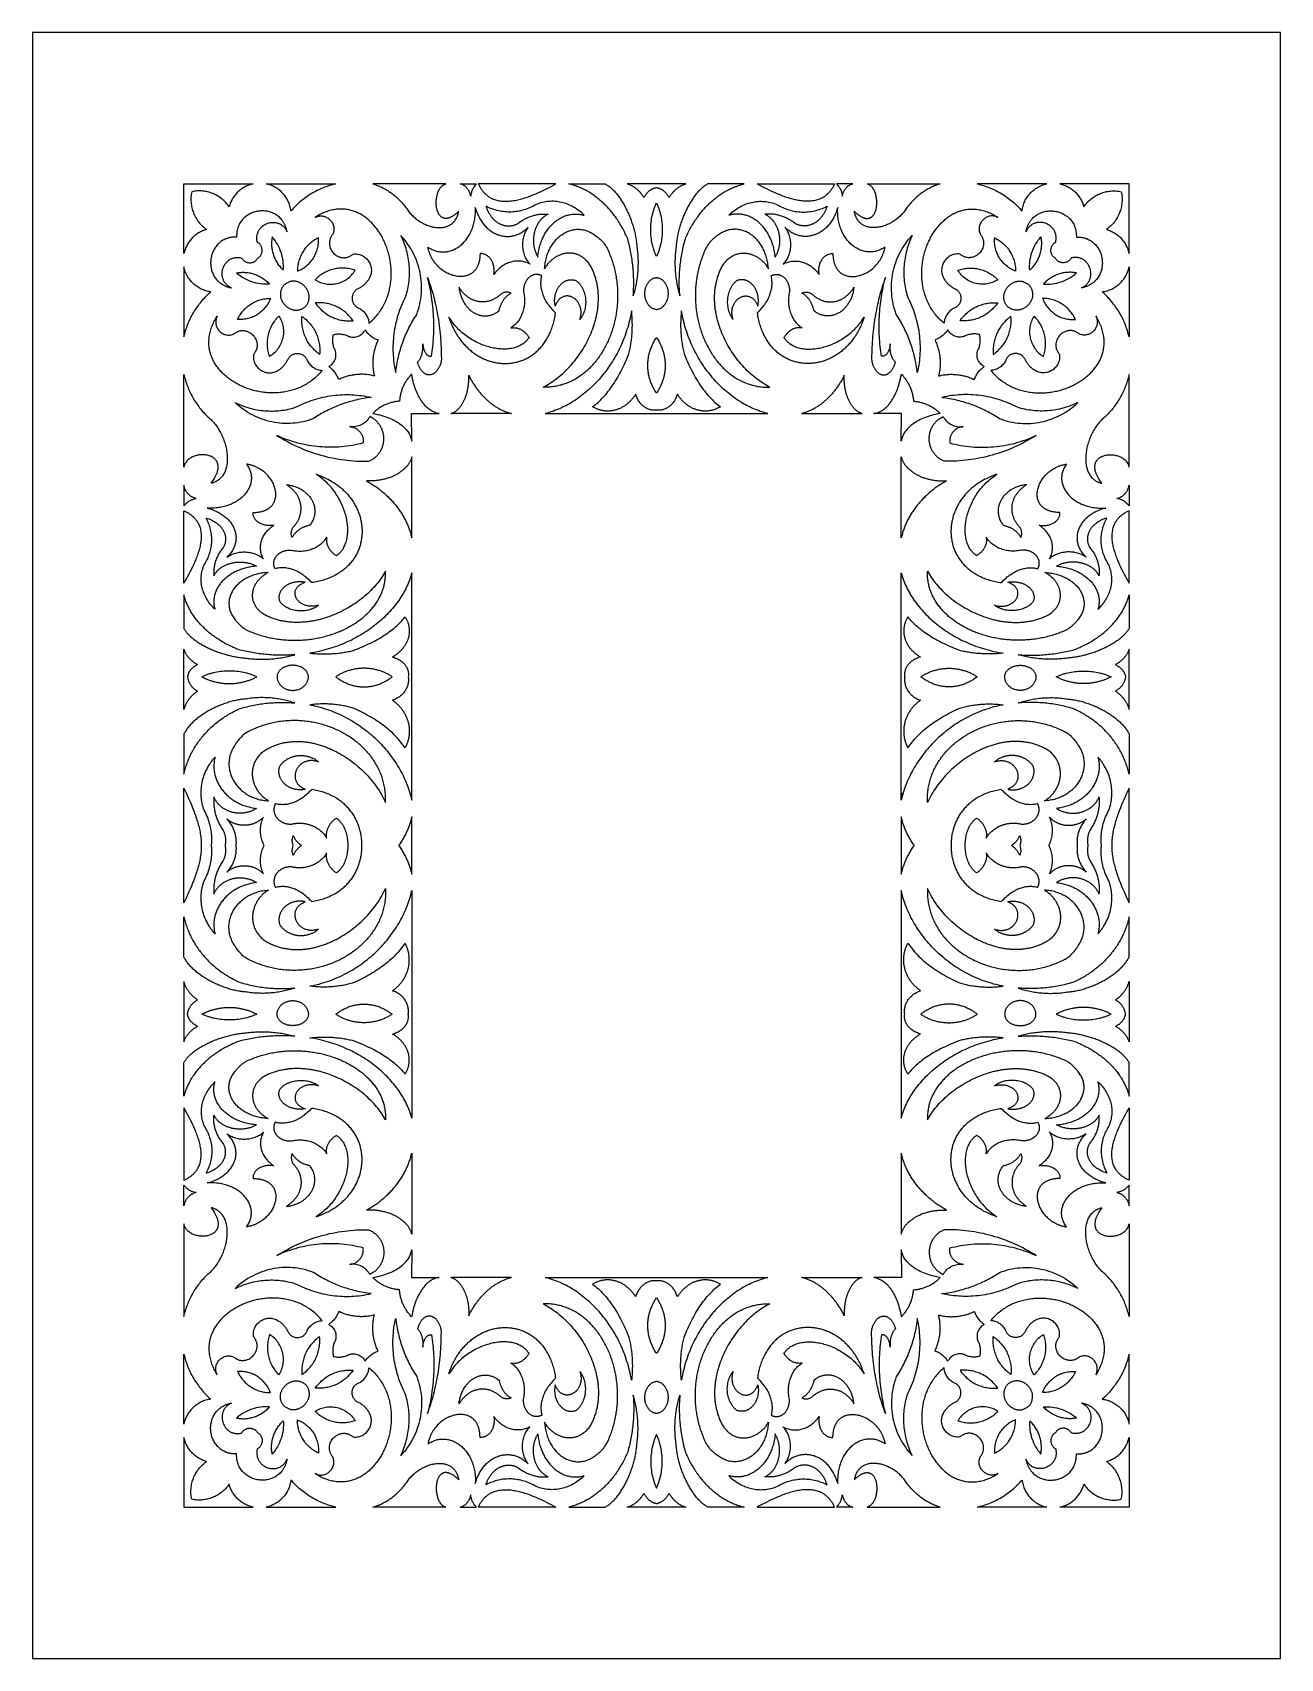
# Model space of a CAD drawing. Extents: x 599 to 929, y 27 to 457.
import ezdxf

# ---------------------------------------------------------------- set-up
doc = ezdxf.new("R2010")
doc.units = 0
doc.layers.add('LAYER_1', color=18, linetype='CONTINUOUS')

msp = doc.modelspace()

# ---------------------------------------------------------------- linework, layer by layer
at = {"layer": 'LAYER_1'}
for points in [[(599.39, 457.44), (599.39, 27.44), (929.39, 27.44), (929.39, 457.44)], [(641.48, 415.34), (641.41, 414.98), (641.36, 414.62), (641.31, 414.26), (641.29, 413.9), (641.27, 413.54), (641.27, 413.18), (641.28, 412.83), (641.31, 412.47), (641.35, 412.12), (641.4, 411.77), (641.46, 411.42), (641.54, 411.08), (641.62, 410.74), (641.72, 410.4), (641.83, 410.07), (641.96, 409.74), (642.09, 409.41), (642.24, 409.1), (642.4, 408.78), (642.57, 408.47), (642.75, 408.17), (642.94, 407.88), (643.14, 407.59), (643.36, 407.31), (643.58, 407.03), (643.82, 406.76), (644.06, 406.51), (644.32, 406.26), (644.58, 406.01), (644.86, 405.78), (645.14, 405.56), (645.44, 405.35), (645.15, 405.26), (644.87, 405.17), (644.59, 405.07), (644.32, 404.96), (644.05, 404.84), (643.79, 404.71), (643.54, 404.58), (643.29, 404.43), (643.05, 404.28), (642.81, 404.12), (642.58, 403.95), (642.35, 403.77), (642.13, 403.59), (641.92, 403.4), (641.72, 403.2), (641.52, 403), (641.33, 402.78), (641.14, 402.57), (640.97, 402.34), (640.8, 402.12), (640.64, 401.88), (640.48, 401.64), (640.34, 401.4), (640.2, 401.14), (640.07, 400.89), (639.95, 400.63), (639.84, 400.37), (639.74, 400.1), (639.65, 399.82), (639.56, 399.55), (639.49, 399.27), (639.42, 398.98), (639.39, 417.44), (657.7, 417.41), (657.42, 417.34), (657.14, 417.27), (656.87, 417.18), (656.6, 417.09), (656.33, 416.99), (656.07, 416.87), (655.81, 416.75), (655.56, 416.62), (655.31, 416.49), (655.06, 416.34), (654.83, 416.19), (654.59, 416.02), (654.37, 415.85), (654.15, 415.68), (653.93, 415.49), (653.72, 415.3), (653.52, 415.1), (653.32, 414.89), (653.13, 414.68), (652.95, 414.46), (652.78, 414.23), (652.61, 414), (652.45, 413.76), (652.3, 413.51), (652.15, 413.26), (652.02, 413), (651.89, 412.74), (651.77, 412.47), (651.66, 412.2), (651.56, 411.92), (651.47, 411.64), (651.39, 411.35), (651.18, 411.65), (650.96, 411.93), (650.73, 412.21), (650.49, 412.48), (650.24, 412.74), (649.98, 412.98), (649.72, 413.22), (649.45, 413.45), (649.17, 413.66), (648.88, 413.86), (648.59, 414.06), (648.29, 414.24), (647.98, 414.41), (647.67, 414.57), (647.35, 414.72), (647.03, 414.86), (646.71, 414.98), (646.38, 415.09), (646.04, 415.19), (645.7, 415.28), (645.36, 415.36), (645.02, 415.42), (644.67, 415.47), (644.32, 415.51), (643.97, 415.53), (643.62, 415.55), (643.26, 415.55), (642.9, 415.53), (642.55, 415.5), (642.19, 415.46), (641.83, 415.41)], [(679.58, 417.41), (679.15, 417.31), (678.73, 417.2), (678.3, 417.08), (677.88, 416.95), (677.47, 416.81), (677.05, 416.67), (676.64, 416.52), (676.23, 416.36), (675.83, 416.19), (675.43, 416.01), (675.03, 415.83), (674.64, 415.63), (674.25, 415.44), (673.86, 415.23), (673.48, 415.01), (673.1, 414.79), (672.73, 414.56), (672.36, 414.32), (672, 414.08), (671.64, 413.82), (671.28, 413.57), (670.94, 413.3), (670.59, 413.02), (670.25, 412.74), (669.92, 412.46), (669.59, 412.16), (669.27, 411.86), (668.95, 411.55), (668.64, 411.24), (668.33, 410.91), (668.03, 410.58), (667.74, 410.25), (667.69, 410.58), (667.63, 410.91), (667.55, 411.24), (667.47, 411.56), (667.37, 411.87), (667.26, 412.18), (667.14, 412.49), (667.01, 412.78), (666.86, 413.07), (666.71, 413.36), (666.55, 413.63), (666.37, 413.9), (666.19, 414.17), (666, 414.42), (665.79, 414.67), (665.58, 414.9), (665.36, 415.13), (665.14, 415.36), (664.9, 415.57), (664.66, 415.77), (664.4, 415.97), (664.15, 416.15), (663.88, 416.32), (663.61, 416.49), (663.33, 416.64), (663.04, 416.79), (662.75, 416.92), (662.46, 417.04), (662.15, 417.15), (661.85, 417.25), (661.53, 417.34), (661.22, 417.41)], [(689.38, 417.41), (689.7, 417.32), (690.01, 417.21), (690.32, 417.11), (690.63, 416.99), (690.94, 416.87), (691.24, 416.74), (691.55, 416.6), (691.85, 416.45), (692.15, 416.3), (692.45, 416.14), (692.74, 415.98), (693.04, 415.81), (693.33, 415.63), (693.62, 415.44), (693.9, 415.25), (694.19, 415.05), (694.47, 414.84), (694.74, 414.63), (695.02, 414.41), (695.29, 414.18), (695.56, 413.95), (695.83, 413.71), (696.09, 413.46), (696.35, 413.21), (696.6, 412.95), (696.86, 412.68), (697.1, 412.41), (697.35, 412.13), (697.59, 411.85), (697.83, 411.56), (698.06, 411.26), (698.29, 410.96), (698.46, 410.69), (698.64, 410.43), (698.82, 410.18), (699.02, 409.93), (699.21, 409.69), (699.42, 409.46), (699.63, 409.23), (699.85, 409.01), (700.08, 408.8), (700.3, 408.59), (700.54, 408.39), (700.78, 408.19), (701.02, 408), (701.27, 407.82), (701.52, 407.65), (701.78, 407.48), (702.04, 407.32), (702.3, 407.17), (702.56, 407.03), (702.83, 406.89), (703.1, 406.76), (703.37, 406.64), (703.64, 406.53), (703.91, 406.42), (704.18, 406.33), (704.46, 406.24), (704.73, 406.16), (705.01, 406.09), (705.28, 406.03), (705.55, 405.97), (705.82, 405.93), (706.09, 405.89), (706.36, 405.87), (706.63, 405.85), (706.89, 405.84), (707.15, 405.84), (707.41, 405.86), (707.66, 405.88), (707.91, 405.91), (708.16, 405.95), (708.4, 406), (708.64, 406.06), (708.87, 406.13), (709.1, 406.21), (709.33, 406.3), (709.54, 406.41), (709.75, 406.52), (709.96, 406.64), (710.15, 406.78), (710.34, 406.92), (710.53, 407.08), (710.7, 407.25), (710.87, 407.43), (711.03, 407.62), (711.18, 407.82), (711.32, 408.04), (711.39, 408.15), (711.45, 408.26), (711.52, 408.38), (711.58, 408.5), (711.63, 408.62), (711.69, 408.75), (711.74, 408.88), (711.79, 409.01), (711.84, 409.15), (711.88, 409.28), (711.93, 409.43), (711.97, 409.57), (712, 409.72), (712.04, 409.87), (712.07, 410.02), (712.09, 410.18), (711.78, 409.88), (711.48, 409.62), (711.18, 409.37), (711.04, 409.26), (710.9, 409.16), (710.76, 409.06), (710.62, 408.97), (710.49, 408.88), (710.35, 408.8), (710.22, 408.73), (710.09, 408.66), (709.96, 408.6), (709.84, 408.54), (709.72, 408.49), (709.6, 408.45), (709.48, 408.41), (709.36, 408.37), (709.25, 408.35), (709.13, 408.32), (709.02, 408.3), (708.92, 408.29), (708.81, 408.28), (708.71, 408.28), (708.6, 408.28), (708.5, 408.29), (708.41, 408.3), (708.31, 408.31), (708.22, 408.33), (708.13, 408.36), (708.04, 408.38), (707.95, 408.42), (707.87, 408.45), (707.78, 408.49), (707.7, 408.54), (707.62, 408.59), (707.55, 408.64), (707.47, 408.69), (707.4, 408.75), (707.33, 408.81), (707.26, 408.88), (707.19, 408.95), (707.07, 409.1), (706.95, 409.26), (706.84, 409.43), (706.73, 409.61), (706.64, 409.8), (706.55, 410), (706.48, 410.21), (706.41, 410.43), (706.34, 410.65), (706.29, 410.88), (706.25, 411.12), (706.21, 411.36), (706.18, 411.61), (706.16, 411.86), (706.14, 412.11), (706.14, 412.36), (706.14, 412.62), (706.15, 412.88), (706.17, 413.13), (706.19, 413.39), (706.22, 413.64), (706.27, 413.9), (706.31, 414.14), (706.37, 414.39), (706.44, 414.63), (706.51, 414.87), (706.59, 415.1), (706.68, 415.32), (706.77, 415.54), (706.87, 415.75), (706.99, 415.95), (707.1, 416.15), (707.23, 416.33), (707.36, 416.5), (707.5, 416.66), (707.65, 416.81), (707.81, 416.95), (707.89, 417.01), (707.97, 417.07), (708.06, 417.12), (708.14, 417.18), (708.23, 417.22), (708.32, 417.27), (708.41, 417.31), (708.51, 417.35), (708.6, 417.38), (708.7, 417.41)], [(712.51, 417.41), (716.8, 417.41), (716.64, 417.26), (716.5, 417.1), (716.36, 416.94), (716.22, 416.76), (716.1, 416.58), (715.98, 416.39), (715.87, 416.2), (715.77, 415.99), (715.67, 415.78), (715.59, 415.57), (715.51, 415.35), (715.44, 415.12), (715.39, 414.89), (715.34, 414.65), (715.3, 414.41), (715.27, 414.17), (715.23, 414.33), (715.2, 414.48), (715.16, 414.63), (715.11, 414.78), (715.06, 414.93), (715.01, 415.07), (714.95, 415.21), (714.89, 415.35), (714.82, 415.48), (714.75, 415.62), (714.68, 415.74), (714.6, 415.87), (714.53, 415.98), (714.44, 416.1), (714.36, 416.21), (714.27, 416.32), (714.18, 416.42), (714.08, 416.52), (713.99, 416.62), (713.89, 416.71), (713.78, 416.79), (713.68, 416.87), (713.57, 416.95), (713.46, 417.02), (713.35, 417.09), (713.23, 417.15), (713.12, 417.21), (713, 417.26), (712.88, 417.3), (712.76, 417.35), (712.64, 417.38)], [(717.28, 417.41), (717.38, 417.21), (717.47, 417.03), (717.57, 416.84), (717.67, 416.66), (717.77, 416.49), (717.87, 416.32), (717.97, 416.15), (718.08, 415.99), (718.19, 415.84), (718.3, 415.68), (718.42, 415.54), (718.53, 415.39), (718.65, 415.26), (718.77, 415.12), (718.89, 414.99), (719.01, 414.87), (719.14, 414.75), (719.27, 414.63), (719.4, 414.52), (719.53, 414.41), (719.66, 414.3), (719.79, 414.2), (719.93, 414.1), (720.07, 414.01), (720.21, 413.92), (720.35, 413.83), (720.49, 413.75), (720.63, 413.67), (720.93, 413.53), (721.22, 413.4), (721.53, 413.28), (721.84, 413.18), (722.15, 413.09), (722.47, 413.01), (722.8, 412.95), (723.12, 412.9), (723.46, 412.86), (723.79, 412.83), (724.13, 412.81), (724.48, 412.8), (724.82, 412.81), (725.17, 412.82), (725.53, 412.85), (725.88, 412.89), (726.24, 412.93), (726.6, 412.98), (726.96, 413.04), (727.33, 413.11), (727.69, 413.19), (728.06, 413.28), (728.42, 413.37), (728.79, 413.47), (729.16, 413.58), (729.53, 413.69), (729.9, 413.81), (730.26, 413.93), (730.63, 414.06), (731, 414.2), (731.36, 414.34), (731.73, 414.48), (732.45, 414.78), (733.17, 415.09), (733.88, 415.41), (734.57, 415.74), (735.25, 416.08), (735.92, 416.41), (736.57, 416.75), (737.2, 417.08), (737.81, 417.41)], [(741.19, 417.41), (750.79, 417.41), (750.98, 417.3), (751.18, 417.19), (751.37, 417.07), (751.56, 416.94), (751.75, 416.8), (751.94, 416.66), (752.13, 416.51), (752.32, 416.35), (752.51, 416.18), (752.7, 416.01), (752.88, 415.83), (753.07, 415.64), (753.25, 415.45), (753.43, 415.25), (753.61, 415.04), (753.79, 414.83), (753.97, 414.61), (754.14, 414.39), (754.32, 414.16), (754.49, 413.92), (754.66, 413.68), (754.83, 413.44), (755, 413.19), (755.16, 412.93), (755.32, 412.67), (755.49, 412.41), (755.64, 412.14), (755.8, 411.87), (755.95, 411.59), (756.1, 411.31), (756.25, 411.03), (756.4, 410.75), (756.54, 410.46), (756.68, 410.16), (756.82, 409.87), (756.95, 409.57), (757.08, 409.27), (757.21, 408.96), (757.34, 408.66), (757.46, 408.35), (757.58, 408.04), (757.69, 407.73), (757.8, 407.41), (757.91, 407.1), (758.02, 406.78), (758.12, 406.46), (758.21, 406.15), (758.31, 405.83), (758.4, 405.51), (758.48, 405.19), (758.56, 404.87), (758.64, 404.55), (758.71, 404.23), (758.78, 403.9), (758.84, 403.58), (758.9, 403.27), (758.96, 402.95), (759.01, 402.63), (759.05, 402.31), (759.1, 401.99), (759.13, 401.68), (759.16, 401.37), (759.19, 401.06), (759.21, 400.75), (759.27, 400.34), (759.32, 399.93), (759.36, 399.52), (759.4, 399.11), (759.43, 398.71), (759.46, 398.3), (759.48, 397.89), (759.5, 397.48), (759.51, 397.07), (759.51, 396.66), (759.51, 396.25), (759.5, 395.84), (759.49, 395.43), (759.48, 395.02), (759.45, 394.61), (759.43, 394.21), (759.39, 393.8), (759.35, 393.39), (759.31, 392.99), (759.26, 392.58), (759.2, 392.18), (759.14, 391.78), (759.08, 391.38), (759, 390.98), (758.93, 390.58), (758.85, 390.18), (758.76, 389.79), (758.66, 389.39), (758.56, 389), (758.46, 388.61), (758.35, 388.22), (758.24, 387.84), (758.27, 388.32), (758.3, 388.81), (758.32, 389.29), (758.34, 389.77), (758.36, 390.26), (758.37, 390.74), (758.37, 391.22), (758.37, 391.7), (758.36, 392.18), (758.35, 392.65), (758.33, 393.13), (758.31, 393.61), (758.28, 394.08), (758.24, 394.55), (758.2, 395.03), (758.16, 395.5), (758.11, 395.97), (758.06, 396.44), (758, 396.9), (757.93, 397.37), (757.87, 397.83), (757.79, 398.3), (757.71, 398.76), (757.63, 399.22), (757.54, 399.68), (757.44, 400.13), (757.34, 400.59), (757.24, 401.04), (757.13, 401.49), (757.01, 401.94), (756.9, 402.39), (756.77, 402.84), (756.62, 403.2), (756.46, 403.55), (756.3, 403.9), (756.14, 404.24), (755.98, 404.58), (755.81, 404.92), (755.63, 405.26), (755.46, 405.59), (755.28, 405.92), (755.09, 406.24), (754.91, 406.56), (754.72, 406.88), (754.52, 407.19), (754.33, 407.5), (754.13, 407.8), (753.92, 408.1), (753.72, 408.4), (753.51, 408.7), (753.3, 408.99), (753.08, 409.27), (752.86, 409.55), (752.64, 409.83), (752.42, 410.1), (752.19, 410.37), (751.96, 410.64), (751.73, 410.9), (751.49, 411.16), (751.25, 411.41), (751.01, 411.66), (750.77, 411.9), (750.52, 412.14), (750.27, 412.38), (750.02, 412.61), (749.77, 412.84), (749.51, 413.06), (749.26, 413.28), (748.99, 413.49), (748.73, 413.7), (748.47, 413.9), (748.2, 414.1), (747.93, 414.3), (747.66, 414.49), (747.38, 414.67), (747.1, 414.85), (746.83, 415.03), (746.55, 415.2), (746.26, 415.37), (745.98, 415.53), (745.69, 415.68), (745.4, 415.83), (745.11, 415.98), (744.82, 416.12), (744.53, 416.26), (744.23, 416.39), (743.93, 416.51), (743.63, 416.63), (743.33, 416.75), (743.03, 416.86), (742.73, 416.97), (742.42, 417.06), (742.12, 417.16), (741.81, 417.25), (741.5, 417.33)], [(764.39, 417.41), (756.65, 417.41), (756.82, 417.36), (756.98, 417.31), (757.14, 417.25), (757.3, 417.18), (757.46, 417.12), (757.62, 417.05), (757.77, 416.97), (757.93, 416.89), (758.08, 416.8), (758.23, 416.72), (758.38, 416.62), (758.53, 416.53), (758.68, 416.42), (758.82, 416.32), (758.97, 416.21), (759.11, 416.1), (759.25, 415.98), (759.38, 415.86), (759.52, 415.73), (759.65, 415.6), (759.78, 415.47), (759.91, 415.33), (760.04, 415.19), (760.16, 415.05), (760.28, 414.9), (760.4, 414.75), (760.52, 414.59), (760.63, 414.43), (760.74, 414.27), (760.85, 414.11), (760.96, 413.94), (761.06, 413.77), (761.13, 413.91), (761.21, 414.05), (761.29, 414.19), (761.37, 414.32), (761.45, 414.45), (761.54, 414.57), (761.63, 414.7), (761.72, 414.81), (761.82, 414.93), (761.91, 415.04), (762.01, 415.15), (762.12, 415.25), (762.22, 415.35), (762.32, 415.44), (762.43, 415.53), (762.54, 415.62), (762.65, 415.71), (762.77, 415.78), (762.88, 415.86), (763, 415.93), (763.12, 416), (763.24, 416.06), (763.36, 416.12), (763.48, 416.17), (763.6, 416.22), (763.73, 416.27), (763.86, 416.31), (763.99, 416.35), (764.11, 416.38), (764.24, 416.41), (764.38, 416.43), (764.39, 416.44), (764.41, 416.43), (764.54, 416.41), (764.67, 416.38), (764.8, 416.35), (764.93, 416.31), (765.06, 416.27), (765.18, 416.22), (765.31, 416.17), (765.43, 416.12), (765.55, 416.06), (765.67, 416), (765.79, 415.93), (765.91, 415.86), (766.02, 415.78), (766.13, 415.71), (766.25, 415.62), (766.35, 415.53), (766.46, 415.44), (766.57, 415.35), (766.67, 415.25), (766.77, 415.15), (766.87, 415.04), (766.97, 414.93), (767.06, 414.81), (767.16, 414.7), (767.24, 414.57), (767.33, 414.45), (767.42, 414.32), (767.5, 414.19), (767.58, 414.05), (767.65, 413.91), (767.73, 413.77), (767.83, 413.94), (767.94, 414.11), (768.04, 414.27), (768.15, 414.43), (768.27, 414.59), (768.38, 414.75), (768.5, 414.9), (768.63, 415.05), (768.75, 415.19), (768.88, 415.33), (769, 415.47), (769.13, 415.6), (769.27, 415.73), (769.4, 415.86), (769.54, 415.98), (769.68, 416.1), (769.82, 416.21), (769.96, 416.32), (770.11, 416.42), (770.25, 416.53), (770.4, 416.62), (770.55, 416.72), (770.7, 416.8), (770.86, 416.89), (771.01, 416.97), (771.17, 417.05), (771.33, 417.12), (771.49, 417.18), (771.65, 417.25), (771.81, 417.31), (771.97, 417.36), (772.14, 417.41)], [(787.6, 417.41), (778, 417.41), (777.8, 417.3), (777.61, 417.19), (777.42, 417.07), (777.23, 416.94), (777.03, 416.8), (776.84, 416.66), (776.65, 416.51), (776.47, 416.35), (776.28, 416.18), (776.09, 416.01), (775.91, 415.83), (775.72, 415.64), (775.54, 415.45), (775.36, 415.25), (775.18, 415.04), (775, 414.83), (774.82, 414.61), (774.64, 414.39), (774.47, 414.16), (774.3, 413.92), (774.13, 413.68), (773.96, 413.44), (773.79, 413.19), (773.62, 412.93), (773.46, 412.67), (773.3, 412.41), (773.14, 412.14), (772.99, 411.87), (772.83, 411.59), (772.68, 411.31), (772.53, 411.03), (772.39, 410.75), (772.25, 410.46), (772.11, 410.16), (771.97, 409.87), (771.83, 409.57), (771.7, 409.27), (771.57, 408.96), (771.45, 408.66), (771.33, 408.35), (771.21, 408.04), (771.09, 407.73), (770.98, 407.41), (770.87, 407.1), (770.77, 406.78), (770.67, 406.46), (770.57, 406.15), (770.48, 405.83), (770.39, 405.51), (770.31, 405.19), (770.22, 404.87), (770.15, 404.55), (770.07, 404.23), (770.01, 403.9), (769.94, 403.58), (769.88, 403.27), (769.83, 402.95), (769.78, 402.63), (769.73, 402.31), (769.69, 401.99), (769.65, 401.68), (769.62, 401.37), (769.6, 401.06), (769.58, 400.75), (769.52, 400.34), (769.47, 399.93), (769.43, 399.52), (769.39, 399.11), (769.36, 398.71), (769.33, 398.3), (769.31, 397.89), (769.29, 397.48), (769.28, 397.07), (769.28, 396.66), (769.28, 396.25), (769.28, 395.84), (769.29, 395.43), (769.31, 395.02), (769.33, 394.61), (769.36, 394.21), (769.39, 393.8), (769.43, 393.39), (769.48, 392.99), (769.53, 392.58), (769.58, 392.18), (769.64, 391.78), (769.71, 391.38), (769.78, 390.98), (769.86, 390.58), (769.94, 390.18), (770.03, 389.79), (770.12, 389.39), (770.22, 389), (770.33, 388.61), (770.44, 388.22), (770.55, 387.84), (770.52, 388.32), (770.49, 388.81), (770.46, 389.29), (770.44, 389.77), (770.43, 390.26), (770.42, 390.74), (770.42, 391.22), (770.42, 391.7), (770.43, 392.18), (770.44, 392.65), (770.46, 393.13), (770.48, 393.61), (770.51, 394.08), (770.54, 394.55), (770.58, 395.03), (770.63, 395.5), (770.67, 395.97), (770.73, 396.44), (770.79, 396.9), (770.85, 397.37), (770.92, 397.83), (771, 398.3), (771.08, 398.76), (771.16, 399.22), (771.25, 399.68), (771.34, 400.13), (771.44, 400.59), (771.55, 401.04), (771.66, 401.49), (771.77, 401.94), (771.89, 402.39), (772.02, 402.84), (772.17, 403.2), (772.32, 403.55), (772.48, 403.9), (772.64, 404.24), (772.81, 404.58), (772.98, 404.92), (773.15, 405.26), (773.33, 405.59), (773.51, 405.92), (773.69, 406.24), (773.88, 406.56), (774.07, 406.88), (774.26, 407.19), (774.46, 407.5), (774.66, 407.8), (774.86, 408.1), (775.07, 408.4), (775.28, 408.7), (775.49, 408.99), (775.71, 409.27), (775.92, 409.55), (776.15, 409.83), (776.37, 410.1), (776.6, 410.37), (776.83, 410.64), (777.06, 410.9), (777.3, 411.16), (777.53, 411.41), (777.77, 411.66), (778.02, 411.9), (778.26, 412.14), (778.51, 412.38), (778.76, 412.61), (779.02, 412.84), (779.27, 413.06), (779.53, 413.28), (779.79, 413.49), (780.06, 413.7), (780.32, 413.9), (780.59, 414.1), (780.86, 414.3), (781.13, 414.49), (781.41, 414.67), (781.68, 414.85), (781.96, 415.03), (782.24, 415.2), (782.52, 415.37), (782.81, 415.53), (783.1, 415.68), (783.38, 415.83), (783.67, 415.98), (783.97, 416.12), (784.26, 416.26), (784.56, 416.39), (784.85, 416.51), (785.15, 416.63), (785.45, 416.75), (785.76, 416.86), (786.06, 416.97), (786.36, 417.06), (786.67, 417.16), (786.98, 417.25), (787.29, 417.33)], [(811.5, 417.41), (811.41, 417.21), (811.32, 417.03), (811.22, 416.84), (811.12, 416.66), (811.02, 416.49), (810.92, 416.32), (810.81, 416.15), (810.7, 415.99), (810.59, 415.84), (810.48, 415.68), (810.37, 415.54), (810.25, 415.39), (810.14, 415.26), (810.02, 415.12), (809.9, 414.99), (809.77, 414.87), (809.65, 414.75), (809.52, 414.63), (809.39, 414.52), (809.26, 414.41), (809.13, 414.3), (808.99, 414.2), (808.86, 414.1), (808.72, 414.01), (808.58, 413.92), (808.44, 413.83), (808.3, 413.75), (808.15, 413.67), (807.86, 413.53), (807.56, 413.4), (807.26, 413.28), (806.95, 413.18), (806.63, 413.09), (806.32, 413.01), (805.99, 412.95), (805.66, 412.9), (805.33, 412.86), (804.99, 412.83), (804.65, 412.81), (804.31, 412.8), (803.96, 412.81), (803.61, 412.82), (803.26, 412.85), (802.9, 412.89), (802.55, 412.93), (802.19, 412.98), (801.82, 413.04), (801.46, 413.11), (801.1, 413.19), (800.73, 413.28), (800.36, 413.37), (800, 413.47), (799.63, 413.58), (799.26, 413.69), (798.89, 413.81), (798.52, 413.93), (798.16, 414.06), (797.79, 414.2), (797.42, 414.34), (797.06, 414.48), (796.33, 414.78), (795.62, 415.09), (794.91, 415.41), (794.21, 415.74), (793.53, 416.08), (792.86, 416.41), (792.21, 416.75), (791.58, 417.08), (790.97, 417.41)], [(816.28, 417.41), (811.99, 417.41), (812.14, 417.26), (812.29, 417.1), (812.43, 416.94), (812.56, 416.76), (812.69, 416.58), (812.81, 416.39), (812.92, 416.2), (813.02, 415.99), (813.11, 415.78), (813.2, 415.57), (813.27, 415.35), (813.34, 415.12), (813.4, 414.89), (813.45, 414.65), (813.49, 414.41), (813.52, 414.17), (813.55, 414.33), (813.59, 414.48), (813.63, 414.63), (813.68, 414.78), (813.73, 414.93), (813.78, 415.07), (813.84, 415.21), (813.9, 415.35), (813.97, 415.48), (814.03, 415.62), (814.11, 415.74), (814.18, 415.87), (814.26, 415.98), (814.34, 416.1), (814.43, 416.21), (814.52, 416.32), (814.61, 416.42), (814.7, 416.52), (814.8, 416.62), (814.9, 416.71), (815, 416.79), (815.11, 416.87), (815.22, 416.95), (815.33, 417.02), (815.44, 417.09), (815.55, 417.15), (815.67, 417.21), (815.79, 417.26), (815.91, 417.3), (816.03, 417.35), (816.15, 417.38)], [(839.41, 417.41), (839.09, 417.32), (838.78, 417.21), (838.47, 417.11), (838.16, 416.99), (837.85, 416.87), (837.54, 416.74), (837.24, 416.6), (836.94, 416.45), (836.64, 416.3), (836.34, 416.14), (836.04, 415.98), (835.75, 415.81), (835.46, 415.63), (835.17, 415.44), (834.88, 415.25), (834.6, 415.05), (834.32, 414.84), (834.04, 414.63), (833.77, 414.41), (833.5, 414.18), (833.23, 413.95), (832.96, 413.71), (832.7, 413.46), (832.44, 413.21), (832.18, 412.95), (831.93, 412.68), (831.68, 412.41), (831.44, 412.13), (831.2, 411.85), (830.96, 411.56), (830.72, 411.26), (830.49, 410.96), (830.33, 410.69), (830.15, 410.43), (829.96, 410.18), (829.77, 409.93), (829.57, 409.69), (829.37, 409.46), (829.15, 409.23), (828.94, 409.01), (828.71, 408.8), (828.48, 408.59), (828.25, 408.39), (828.01, 408.19), (827.76, 408), (827.52, 407.82), (827.26, 407.65), (827.01, 407.48), (826.75, 407.32), (826.49, 407.17), (826.23, 407.03), (825.96, 406.89), (825.69, 406.76), (825.42, 406.64), (825.15, 406.53), (824.88, 406.42), (824.6, 406.33), (824.33, 406.24), (824.06, 406.16), (823.78, 406.09), (823.51, 406.03), (823.24, 405.97), (822.96, 405.93), (822.7, 405.89), (822.43, 405.87), (822.16, 405.85), (821.9, 405.84), (821.64, 405.84), (821.38, 405.86), (821.12, 405.88), (820.87, 405.91), (820.63, 405.95), (820.38, 406), (820.15, 406.06), (819.91, 406.13), (819.68, 406.21), (819.46, 406.3), (819.24, 406.41), (819.03, 406.52), (818.83, 406.64), (818.63, 406.78), (818.44, 406.92), (818.26, 407.08), (818.08, 407.25), (817.92, 407.43), (817.76, 407.62), (817.61, 407.82), (817.46, 408.04), (817.4, 408.15), (817.33, 408.26), (817.27, 408.38), (817.21, 408.5), (817.15, 408.62), (817.1, 408.75), (817.04, 408.88), (816.99, 409.01), (816.95, 409.15), (816.9, 409.28), (816.86, 409.43), (816.82, 409.57), (816.78, 409.72), (816.75, 409.87), (816.72, 410.02), (816.69, 410.18), (817, 409.88), (817.31, 409.62), (817.6, 409.37), (817.75, 409.26), (817.89, 409.16), (818.03, 409.06), (818.17, 408.97), (818.3, 408.88), (818.43, 408.8), (818.57, 408.73), (818.7, 408.66), (818.82, 408.6), (818.95, 408.54), (819.07, 408.49), (819.19, 408.45), (819.31, 408.41), (819.43, 408.37), (819.54, 408.35), (819.65, 408.32), (819.76, 408.3), (819.87, 408.29), (819.98, 408.28), (820.08, 408.28), (820.18, 408.28), (820.28, 408.29), (820.38, 408.3), (820.48, 408.31), (820.57, 408.33), (820.66, 408.36), (820.75, 408.38), (820.84, 408.42), (820.92, 408.45), (821, 408.49), (821.09, 408.54), (821.16, 408.59), (821.24, 408.64), (821.32, 408.69), (821.39, 408.75), (821.46, 408.81), (821.53, 408.88), (821.59, 408.95), (821.72, 409.1), (821.84, 409.26), (821.95, 409.43), (822.05, 409.61), (822.15, 409.8), (822.23, 410), (822.31, 410.21), (822.38, 410.43), (822.44, 410.65), (822.5, 410.88), (822.54, 411.12), (822.58, 411.36), (822.61, 411.61), (822.63, 411.86), (822.64, 412.11), (822.65, 412.36), (822.65, 412.62), (822.64, 412.88), (822.62, 413.13), (822.6, 413.39), (822.56, 413.64), (822.52, 413.9), (822.47, 414.14), (822.41, 414.39), (822.35, 414.63), (822.28, 414.87), (822.2, 415.1), (822.11, 415.32), (822.01, 415.54), (821.91, 415.75), (821.8, 415.95), (821.68, 416.15), (821.56, 416.33), (821.42, 416.5), (821.28, 416.66), (821.13, 416.81), (820.98, 416.95), (820.9, 417.01), (820.81, 417.07), (820.73, 417.12), (820.64, 417.18), (820.55, 417.22), (820.46, 417.27), (820.37, 417.31), (820.28, 417.35), (820.18, 417.38), (820.08, 417.41)], [(849.2, 417.41), (849.63, 417.31), (850.06, 417.2), (850.48, 417.08), (850.9, 416.95), (851.32, 416.81), (851.74, 416.67), (852.15, 416.52), (852.56, 416.36), (852.96, 416.19), (853.36, 416.01), (853.76, 415.83), (854.15, 415.63), (854.54, 415.44), (854.93, 415.23), (855.31, 415.01), (855.68, 414.79), (856.06, 414.56), (856.43, 414.32), (856.79, 414.08), (857.15, 413.82), (857.5, 413.57), (857.85, 413.3), (858.2, 413.02), (858.53, 412.74), (858.87, 412.46), (859.2, 412.16), (859.52, 411.86), (859.84, 411.55), (860.15, 411.24), (860.45, 410.91), (860.75, 410.58), (861.05, 410.25), (861.1, 410.58), (861.16, 410.91), (861.23, 411.24), (861.32, 411.56), (861.42, 411.87), (861.53, 412.18), (861.65, 412.49), (861.78, 412.78), (861.92, 413.07), (862.08, 413.36), (862.24, 413.63), (862.41, 413.9), (862.6, 414.17), (862.79, 414.42), (862.99, 414.67), (863.2, 414.9), (863.42, 415.13), (863.65, 415.36), (863.89, 415.57), (864.13, 415.77), (864.38, 415.97), (864.64, 416.15), (864.91, 416.32), (865.18, 416.49), (865.46, 416.64), (865.74, 416.79), (866.03, 416.92), (866.33, 417.04), (866.63, 417.15), (866.94, 417.25), (867.25, 417.34), (867.57, 417.41)], [(887.31, 415.34), (887.38, 414.98), (887.43, 414.62), (887.47, 414.26), (887.5, 413.9), (887.51, 413.54), (887.51, 413.18), (887.5, 412.83), (887.48, 412.47), (887.44, 412.12), (887.39, 411.77), (887.33, 411.42), (887.25, 411.08), (887.16, 410.74), (887.06, 410.4), (886.95, 410.07), (886.83, 409.74), (886.69, 409.41), (886.55, 409.1), (886.39, 408.78), (886.22, 408.47), (886.04, 408.17), (885.85, 407.88), (885.64, 407.59), (885.43, 407.31), (885.21, 407.03), (884.97, 406.76), (884.73, 406.51), (884.47, 406.26), (884.21, 406.01), (883.93, 405.78), (883.65, 405.56), (883.35, 405.35), (883.64, 405.26), (883.92, 405.17), (884.19, 405.07), (884.47, 404.96), (884.73, 404.84), (884.99, 404.71), (885.25, 404.58), (885.5, 404.43), (885.74, 404.28), (885.98, 404.12), (886.21, 403.95), (886.43, 403.77), (886.65, 403.59), (886.87, 403.4), (887.07, 403.2), (887.27, 403), (887.46, 402.78), (887.64, 402.57), (887.82, 402.34), (887.99, 402.12), (888.15, 401.88), (888.3, 401.64), (888.45, 401.4), (888.58, 401.14), (888.71, 400.89), (888.83, 400.63), (888.94, 400.37), (889.05, 400.1), (889.14, 399.82), (889.22, 399.55), (889.3, 399.27), (889.36, 398.98), (889.39, 417.44), (871.09, 417.41), (871.37, 417.34), (871.65, 417.27), (871.92, 417.18), (872.19, 417.09), (872.46, 416.99), (872.72, 416.87), (872.98, 416.75), (873.23, 416.62), (873.48, 416.49), (873.72, 416.34), (873.96, 416.19), (874.19, 416.02), (874.42, 415.85), (874.64, 415.68), (874.86, 415.49), (875.07, 415.3), (875.27, 415.1), (875.46, 414.89), (875.65, 414.68), (875.84, 414.46), (876.01, 414.23), (876.18, 414), (876.34, 413.76), (876.49, 413.51), (876.63, 413.26), (876.77, 413), (876.9, 412.74), (877.01, 412.47), (877.12, 412.2), (877.22, 411.92), (877.31, 411.64), (877.4, 411.35), (877.61, 411.65), (877.83, 411.93), (878.06, 412.21), (878.3, 412.48), (878.55, 412.74), (878.8, 412.98), (879.07, 413.22), (879.34, 413.45), (879.62, 413.66), (879.91, 413.86), (880.2, 414.06), (880.5, 414.24), (880.8, 414.41), (881.12, 414.57), (881.43, 414.72), (881.75, 414.86), (882.08, 414.98), (882.41, 415.09), (882.75, 415.19), (883.08, 415.28), (883.43, 415.36), (883.77, 415.42), (884.12, 415.47), (884.47, 415.51), (884.82, 415.53), (885.17, 415.55), (885.53, 415.55), (885.88, 415.53), (886.24, 415.5), (886.6, 415.46), (886.95, 415.41)], [(745.3, 409.11), (744.96, 409.43), (744.62, 409.74), (744.26, 410.04), (743.9, 410.32), (743.54, 410.58), (743.17, 410.83), (742.79, 411.07), (742.41, 411.29), (742.03, 411.5), (741.64, 411.69), (741.25, 411.87), (740.85, 412.03), (740.45, 412.18), (740.05, 412.31), (739.64, 412.42), (739.24, 412.52), (738.83, 412.61), (738.42, 412.68), (738, 412.73), (737.59, 412.77), (737.17, 412.8), (736.76, 412.8), (736.34, 412.79), (735.92, 412.77), (735.51, 412.73), (735.09, 412.67), (734.67, 412.6), (734.26, 412.51), (733.84, 412.41), (733.43, 412.29), (733.02, 412.15), (732.61, 412), (732.22, 411.77), (731.82, 411.55), (731.42, 411.35), (731.01, 411.16), (730.61, 410.98), (730.2, 410.82), (729.79, 410.68), (729.37, 410.54), (728.95, 410.42), (728.54, 410.32), (728.12, 410.23), (727.7, 410.15), (727.27, 410.08), (726.85, 410.03), (726.43, 410), (726, 409.97), (725.58, 409.96), (725.15, 409.97), (724.72, 409.99), (724.3, 410.02), (723.88, 410.07), (723.45, 410.13), (723.03, 410.2), (722.61, 410.29), (722.19, 410.39), (721.77, 410.51), (721.35, 410.64), (720.94, 410.78), (720.53, 410.94), (720.12, 411.11), (719.71, 411.29), (719.31, 411.49), (719.37, 411.3), (719.44, 411.1), (719.51, 410.91), (719.58, 410.72), (719.66, 410.54), (719.74, 410.36), (719.82, 410.18), (719.91, 410.01), (720, 409.83), (720.09, 409.67), (720.19, 409.5), (720.28, 409.34), (720.39, 409.19), (720.49, 409.03), (720.6, 408.89), (720.71, 408.74), (720.82, 408.6), (720.93, 408.46), (721.05, 408.33), (721.17, 408.2), (721.29, 408.07), (721.42, 407.95), (721.54, 407.83), (721.67, 407.72), (721.8, 407.61), (721.94, 407.5), (722.07, 407.4), (722.21, 407.31), (722.34, 407.21), (722.48, 407.13), (722.62, 407.04), (722.77, 406.96), (722.91, 406.89), (723.06, 406.81), (723.2, 406.75), (723.35, 406.69), (723.5, 406.63), (723.65, 406.57), (723.8, 406.53), (723.96, 406.48), (724.11, 406.44), (724.26, 406.41), (724.42, 406.38), (724.57, 406.35), (724.73, 406.33), (724.89, 406.32), (725.05, 406.31), (725.2, 406.3), (725.36, 406.3), (725.52, 406.31), (725.68, 406.32), (725.84, 406.33), (726, 406.35), (726.16, 406.38), (726.32, 406.41), (726.48, 406.44), (726.64, 406.48), (726.8, 406.53), (726.95, 406.58), (727.11, 406.64), (727.27, 406.7), (727.43, 406.77), (727.58, 406.84), (727.74, 406.92), (727.97, 407.1), (728.19, 407.27), (728.42, 407.43), (728.65, 407.59), (728.89, 407.74), (729.12, 407.88), (729.36, 408.02), (729.6, 408.15), (729.84, 408.28), (730.09, 408.4), (730.33, 408.51), (730.58, 408.62), (730.83, 408.72), (731.08, 408.81), (731.33, 408.9), (731.58, 408.98), (731.84, 409.05), (732.09, 409.12), (732.35, 409.18), (732.6, 409.24), (732.86, 409.29), (733.12, 409.33), (733.38, 409.37), (733.64, 409.39), (733.9, 409.42), (734.16, 409.43), (734.43, 409.44), (734.69, 409.44), (734.95, 409.44), (735.21, 409.43), (735.48, 409.41), (735.74, 409.38), (735.57, 409.3), (735.4, 409.22), (735.24, 409.13), (735.08, 409.03), (734.92, 408.93), (734.76, 408.82), (734.61, 408.71), (734.47, 408.59), (734.32, 408.47), (734.18, 408.34), (734.05, 408.21), (733.92, 408.07), (733.79, 407.93), (733.66, 407.79), (733.54, 407.64), (733.43, 407.49), (733.31, 407.33), (733.2, 407.17), (733.1, 407), (733, 406.84), (732.9, 406.67), (732.81, 406.49), (732.72, 406.31), (732.64, 406.13), (732.56, 405.95), (732.48, 405.77), (732.41, 405.58), (732.34, 405.39), (732.28, 405.19), (732.22, 405), (732.16, 404.8), (732.11, 404.6), (732.07, 404.4), (732.02, 404.2), (731.99, 404), (731.96, 403.79), (731.93, 403.59), (731.9, 403.38), (731.88, 403.17), (731.87, 402.96), (731.86, 402.76), (731.86, 402.55), (731.86, 402.34), (731.86, 402.12), (731.87, 401.91), (731.88, 401.7), (731.9, 401.49), (731.93, 401.28), (731.96, 401.07), (731.99, 400.86), (732.03, 400.66), (732.07, 400.45), (732.12, 400.24), (732.18, 400.04), (732.24, 399.83), (732.3, 399.63), (732.37, 399.43), (732.45, 399.23), (732.53, 399.03), (732.61, 398.83), (732.7, 398.64), (732.8, 398.45), (732.9, 398.26), (733.01, 398.07), (733.04, 398.42), (733.09, 398.77), (733.14, 399.12), (733.19, 399.46), (733.26, 399.8), (733.33, 400.14), (733.41, 400.47), (733.49, 400.79), (733.58, 401.12), (733.68, 401.43), (733.78, 401.75), (733.89, 402.05), (734.01, 402.36), (734.13, 402.66), (734.26, 402.95), (734.39, 403.24), (734.53, 403.52), (734.67, 403.8), (734.82, 404.07), (734.98, 404.34), (735.14, 404.6), (735.3, 404.86), (735.47, 405.11), (735.65, 405.35), (735.83, 405.59), (736.01, 405.82), (736.2, 406.05), (736.39, 406.27), (736.59, 406.48), (736.79, 406.69), (737, 406.89), (737.21, 407.08), (737.42, 407.26), (737.64, 407.44), (737.86, 407.62), (738.08, 407.78), (738.31, 407.94), (738.54, 408.09), (738.77, 408.23), (739.01, 408.37), (739.25, 408.5), (739.49, 408.62), (739.74, 408.73), (739.99, 408.84), (740.24, 408.93), (740.49, 409.02), (740.74, 409.1), (741, 409.17), (741.26, 409.24), (741.52, 409.29), (741.78, 409.34), (742.05, 409.37), (742.31, 409.4), (742.58, 409.42), (742.85, 409.43), (743.12, 409.44), (743.39, 409.43), (743.66, 409.41), (743.93, 409.38), (744.21, 409.35), (744.48, 409.3), (744.75, 409.25), (745.03, 409.18)], [(783.48, 409.11), (783.82, 409.43), (784.17, 409.74), (784.52, 410.04), (784.88, 410.32), (785.25, 410.58), (785.62, 410.83), (785.99, 411.07), (786.37, 411.29), (786.76, 411.5), (787.15, 411.69), (787.54, 411.87), (787.94, 412.03), (788.33, 412.18), (788.74, 412.31), (789.14, 412.42), (789.55, 412.52), (789.96, 412.61), (790.37, 412.68), (790.78, 412.73), (791.2, 412.77), (791.61, 412.8), (792.03, 412.8), (792.45, 412.79), (792.86, 412.77), (793.28, 412.73), (793.7, 412.67), (794.11, 412.6), (794.53, 412.51), (794.94, 412.41), (795.36, 412.29), (795.77, 412.15), (796.18, 412), (796.57, 411.77), (796.97, 411.55), (797.37, 411.35), (797.77, 411.16), (798.18, 410.98), (798.59, 410.82), (799, 410.68), (799.42, 410.54), (799.83, 410.42), (800.25, 410.32), (800.67, 410.23), (801.09, 410.15), (801.51, 410.08), (801.94, 410.03), (802.36, 410), (802.79, 409.97), (803.21, 409.96), (803.64, 409.97), (804.06, 409.99), (804.49, 410.02), (804.91, 410.07), (805.33, 410.13), (805.76, 410.2), (806.18, 410.29), (806.6, 410.39), (807.02, 410.51), (807.43, 410.64), (807.85, 410.78), (808.26, 410.94), (808.67, 411.11), (809.08, 411.29), (809.48, 411.49), (809.42, 411.3), (809.35, 411.1), (809.28, 410.91), (809.21, 410.72), (809.13, 410.54), (809.05, 410.36), (808.97, 410.18), (808.88, 410.01), (808.79, 409.83), (808.7, 409.67), (808.6, 409.5), (808.5, 409.34), (808.4, 409.19), (808.3, 409.03), (808.19, 408.89), (808.08, 408.74), (807.97, 408.6), (807.85, 408.46), (807.73, 408.33), (807.61, 408.2), (807.49, 408.07), (807.37, 407.95), (807.24, 407.83), (807.11, 407.72), (806.98, 407.61), (806.85, 407.5), (806.72, 407.4), (806.58, 407.31), (806.44, 407.21), (806.3, 407.13), (806.16, 407.04), (806.02, 406.96), (805.88, 406.89), (805.73, 406.81), (805.58, 406.75), (805.44, 406.69), (805.29, 406.63), (805.14, 406.57), (804.98, 406.53), (804.83, 406.48), (804.68, 406.44), (804.52, 406.41), (804.37, 406.38), (804.21, 406.35), (804.06, 406.33), (803.9, 406.32), (803.74, 406.31), (803.58, 406.3), (803.42, 406.3), (803.27, 406.31), (803.11, 406.32), (802.95, 406.33), (802.79, 406.35), (802.63, 406.38), (802.47, 406.41), (802.31, 406.44), (802.15, 406.48), (801.99, 406.53), (801.83, 406.58), (801.67, 406.64), (801.52, 406.7), (801.36, 406.77), (801.2, 406.84), (801.05, 406.92), (800.82, 407.1), (800.59, 407.27), (800.36, 407.43), (800.13, 407.59), (799.9, 407.74), (799.66, 407.88), (799.42, 408.02), (799.18, 408.15), (798.94, 408.28), (798.7, 408.4), (798.45, 408.51), (798.21, 408.62), (797.96, 408.72), (797.71, 408.81), (797.46, 408.9), (797.2, 408.98), (796.95, 409.05), (796.7, 409.12), (796.44, 409.18), (796.18, 409.24), (795.92, 409.29), (795.67, 409.33), (795.41, 409.37), (795.15, 409.39), (794.88, 409.42), (794.62, 409.43), (794.36, 409.44), (794.1, 409.44), (793.84, 409.44), (793.57, 409.43), (793.31, 409.41), (793.05, 409.38), (793.22, 409.3), (793.39, 409.22), (793.55, 409.13), (793.71, 409.03), (793.87, 408.93), (794.02, 408.82), (794.17, 408.71), (794.32, 408.59), (794.46, 408.47), (794.6, 408.34), (794.74, 408.21), (794.87, 408.07), (795, 407.93), (795.12, 407.79), (795.24, 407.64), (795.36, 407.49), (795.47, 407.33), (795.58, 407.17), (795.69, 407), (795.79, 406.84), (795.88, 406.67), (795.98, 406.49), (796.07, 406.31), (796.15, 406.13), (796.23, 405.95), (796.31, 405.77), (796.38, 405.58), (796.45, 405.39), (796.51, 405.19), (796.57, 405), (796.62, 404.8), (796.67, 404.6), (796.72, 404.4), (796.76, 404.2), (796.8, 404), (796.83, 403.79), (796.86, 403.59), (796.88, 403.38), (796.9, 403.17), (796.92, 402.96), (796.93, 402.76), (796.93, 402.55), (796.93, 402.34), (796.93, 402.12), (796.92, 401.91), (796.9, 401.7), (796.88, 401.49), (796.86, 401.28), (796.83, 401.07), (796.8, 400.86), (796.76, 400.66), (796.71, 400.45), (796.66, 400.24), (796.61, 400.04), (796.55, 399.83), (796.49, 399.63), (796.42, 399.43), (796.34, 399.23), (796.26, 399.03), (796.18, 398.83), (796.08, 398.64), (795.99, 398.45), (795.89, 398.26), (795.78, 398.07), (795.74, 398.42), (795.7, 398.77), (795.65, 399.12), (795.59, 399.46), (795.53, 399.8), (795.46, 400.14), (795.38, 400.47), (795.3, 400.79), (795.21, 401.12), (795.11, 401.43), (795.01, 401.75), (794.9, 402.05), (794.78, 402.36), (794.66, 402.66), (794.53, 402.95), (794.4, 403.24), (794.26, 403.52), (794.11, 403.8), (793.96, 404.07), (793.81, 404.34), (793.65, 404.6), (793.48, 404.86), (793.31, 405.11), (793.14, 405.35), (792.96, 405.59), (792.77, 405.82), (792.59, 406.05), (792.39, 406.27), (792.2, 406.48), (791.99, 406.69), (791.79, 406.89), (791.58, 407.08), (791.37, 407.26), (791.15, 407.44), (790.93, 407.62), (790.7, 407.78), (790.48, 407.94), (790.25, 408.09), (790.01, 408.23), (789.78, 408.37), (789.54, 408.5), (789.29, 408.62), (789.05, 408.73), (788.8, 408.84), (788.55, 408.93), (788.3, 409.02), (788.04, 409.1), (787.79, 409.17), (787.53, 409.24), (787.27, 409.29), (787, 409.34), (786.74, 409.37), (786.47, 409.4), (786.21, 409.42), (785.94, 409.43), (785.67, 409.44), (785.4, 409.43), (785.13, 409.41), (784.85, 409.38), (784.58, 409.35), (784.31, 409.3), (784.03, 409.25), (783.76, 409.18)], [(658.93, 397.75), (659.07, 397.84), (659.21, 397.94), (659.33, 398.04), (659.45, 398.16), (659.56, 398.28), (659.66, 398.41), (659.75, 398.54), (659.82, 398.67), (659.89, 398.82), (659.95, 398.96), (660, 399.11), (660.04, 399.26), (660.08, 399.41), (660.1, 399.57), (660.11, 399.72), (660.11, 399.88), (660.1, 400.04), (660.09, 400.19), (660.06, 400.35), (660.03, 400.5), (659.98, 400.65), (659.92, 400.8), (659.86, 400.95), (659.79, 401.09), (659.7, 401.23), (659.61, 401.36), (659.5, 401.49), (659.39, 401.61), (659.27, 401.72), (659.13, 401.83), (658.99, 401.93), (658.84, 402.02), (658.79, 402.25), (658.75, 402.48), (658.73, 402.7), (658.71, 402.92), (658.71, 403.13), (658.71, 403.34), (658.73, 403.55), (658.76, 403.75), (658.79, 403.95), (658.84, 404.14), (658.89, 404.33), (658.95, 404.51), (659.02, 404.69), (659.1, 404.86), (659.19, 405.03), (659.28, 405.19), (659.38, 405.35), (659.49, 405.5), (659.6, 405.64), (659.73, 405.78), (659.85, 405.92), (659.98, 406.05), (660.12, 406.17), (660.26, 406.28), (660.41, 406.39), (660.56, 406.5), (660.72, 406.59), (660.88, 406.68), (661.21, 406.85), (661.55, 406.98), (661.9, 407.08), (662.08, 407.13), (662.26, 407.16), (662.44, 407.19), (662.63, 407.21), (662.81, 407.22), (662.99, 407.22), (663.18, 407.22), (663.36, 407.21), (663.54, 407.19), (663.72, 407.16), (663.9, 407.13), (664.08, 407.08), (664.26, 407.03), (664.43, 406.97), (664.61, 406.9), (664.78, 406.82), (664.94, 406.73), (665.11, 406.63), (665.27, 406.53), (665.42, 406.41), (665.58, 406.29), (665.72, 406.15), (665.87, 406.01), (666, 405.86), (666.14, 405.69), (666.26, 405.52), (666.38, 405.34), (666.5, 405.15), (666.61, 404.94), (666.71, 404.73), (666.67, 404.92), (666.63, 405.11), (666.58, 405.29), (666.53, 405.47), (666.48, 405.65), (666.43, 405.83), (666.37, 406), (666.3, 406.16), (666.24, 406.33), (666.17, 406.48), (666.09, 406.64), (666.02, 406.79), (665.94, 406.94), (665.86, 407.09), (665.77, 407.23), (665.68, 407.37), (665.59, 407.51), (665.5, 407.64), (665.4, 407.77), (665.3, 407.9), (665.1, 408.14), (664.89, 408.37), (664.66, 408.58), (664.43, 408.79), (664.19, 408.97), (663.94, 409.15), (663.69, 409.31), (663.43, 409.46), (663.16, 409.6), (662.89, 409.72), (662.61, 409.84), (662.33, 409.94), (662.04, 410.02), (661.75, 410.09), (661.46, 410.16), (661.16, 410.2), (660.87, 410.24), (660.57, 410.26), (660.27, 410.28), (659.97, 410.27), (659.67, 410.26), (659.37, 410.24), (659.08, 410.2), (658.78, 410.15), (658.49, 410.09), (658.2, 410.01), (657.92, 409.93), (657.63, 409.83), (657.36, 409.72), (657.08, 409.6), (656.82, 409.47), (656.55, 409.33), (656.3, 409.17), (656.05, 409), (655.81, 408.83), (655.58, 408.64), (655.35, 408.44), (655.14, 408.22), (654.93, 408), (654.74, 407.77), (654.56, 407.52), (654.38, 407.26), (654.22, 407), (654.07, 406.72), (653.94, 406.43), (653.87, 406.28), (653.81, 406.13), (653.76, 405.98), (653.7, 405.82), (653.65, 405.66), (653.61, 405.5), (653.57, 405.33), (653.53, 405.17), (653.49, 405), (653.46, 404.82), (653.44, 404.65), (653.41, 404.47), (653.4, 404.29), (653.38, 404.11), (653.37, 403.92), (653.37, 403.74), (653.36, 403.54), (653.37, 403.35), (653.18, 403.35), (652.99, 403.35), (652.8, 403.35), (652.62, 403.34), (652.44, 403.32), (652.26, 403.3), (652.08, 403.28), (651.91, 403.26), (651.74, 403.22), (651.57, 403.19), (651.4, 403.15), (651.24, 403.11), (651.08, 403.06), (650.92, 403.01), (650.76, 402.96), (650.61, 402.9), (650.46, 402.84), (650.31, 402.78), (650.03, 402.64), (649.75, 402.49), (649.49, 402.33), (649.23, 402.15), (648.99, 401.97), (648.76, 401.77), (648.54, 401.57), (648.32, 401.35), (648.13, 401.12), (647.94, 400.89), (647.76, 400.65), (647.6, 400.4), (647.44, 400.14), (647.3, 399.88), (647.17, 399.61), (647.05, 399.33), (646.94, 399.05), (646.84, 398.77), (646.76, 398.48), (646.69, 398.19), (646.63, 397.89), (646.58, 397.59), (646.54, 397.3), (646.51, 396.99), (646.5, 396.69), (646.5, 396.39), (646.51, 396.09), (646.54, 395.79), (646.57, 395.49), (646.62, 395.2), (646.68, 394.9), (646.75, 394.61), (646.84, 394.32), (646.94, 394.04), (647.05, 393.76), (647.17, 393.48), (647.31, 393.21), (647.45, 392.95), (647.62, 392.69), (647.79, 392.44), (647.98, 392.2), (648.18, 391.96), (648.39, 391.74), (648.62, 391.52), (648.86, 391.32), (648.98, 391.22), (649.11, 391.12), (649.24, 391.03), (649.38, 390.93), (649.52, 390.85), (649.66, 390.76), (649.8, 390.68), (649.95, 390.6), (650.1, 390.52), (650.26, 390.45), (650.42, 390.38), (650.58, 390.31), (650.75, 390.25), (650.91, 390.19), (651.09, 390.13), (651.26, 390.08), (651.44, 390.03), (651.62, 389.98), (651.81, 389.94), (652, 389.9), (651.79, 390), (651.59, 390.11), (651.4, 390.23), (651.22, 390.35), (651.04, 390.48), (650.88, 390.61), (650.73, 390.75), (650.59, 390.89), (650.46, 391.04), (650.33, 391.2), (650.22, 391.35), (650.11, 391.52), (650.02, 391.68), (649.93, 391.85), (649.85, 392.02), (649.78, 392.19), (649.72, 392.37), (649.67, 392.55), (649.63, 392.73), (649.59, 392.91), (649.56, 393.09), (649.54, 393.28), (649.53, 393.46), (649.53, 393.65), (649.53, 393.83), (649.54, 394.02), (649.56, 394.2), (649.59, 394.38), (649.67, 394.74), (649.77, 395.1), (649.9, 395.44), (650.06, 395.78), (650.15, 395.94), (650.25, 396.1), (650.35, 396.25), (650.46, 396.4), (650.57, 396.54), (650.7, 396.68), (650.82, 396.81), (650.96, 396.94), (651.09, 397.06), (651.24, 397.18), (651.39, 397.29), (651.54, 397.39), (651.7, 397.48), (651.87, 397.57), (652.04, 397.65), (652.22, 397.72), (652.4, 397.78), (652.58, 397.84), (652.78, 397.88), (652.97, 397.92), (653.17, 397.95), (653.37, 397.96), (653.58, 397.97), (653.8, 397.96), (654.01, 397.95), (654.23, 397.92), (654.46, 397.89), (654.69, 397.84), (654.78, 397.68), (654.88, 397.54), (654.99, 397.4), (655.1, 397.28), (655.22, 397.17), (655.34, 397.06), (655.48, 396.97), (655.61, 396.88), (655.75, 396.81), (655.9, 396.74), (656.04, 396.68), (656.19, 396.64), (656.35, 396.6), (656.5, 396.58), (656.65, 396.56), (656.81, 396.55), (656.97, 396.55), (657.12, 396.57), (657.27, 396.59), (657.43, 396.62), (657.58, 396.66), (657.72, 396.71), (657.87, 396.77), (658.01, 396.84), (658.14, 396.92), (658.27, 397.01), (658.4, 397.11), (658.52, 397.22), (658.63, 397.34), (658.74, 397.46), (658.84, 397.6)], [(674.1, 408.55), (674.36, 408.67), (674.62, 408.77), (674.89, 408.84), (675.15, 408.9), (675.41, 408.92), (675.67, 408.93), (675.93, 408.92), (676.18, 408.89), (676.43, 408.84), (676.67, 408.77), (676.9, 408.68), (677.13, 408.58), (677.35, 408.46), (677.56, 408.33), (677.76, 408.18), (677.95, 408.02), (678.12, 407.85), (678.29, 407.66), (678.44, 407.46), (678.58, 407.26), (678.7, 407.04), (678.81, 406.81), (678.9, 406.58), (678.97, 406.33), (679.03, 406.08), (679.07, 405.83), (679.08, 405.57), (679.08, 405.3), (679.05, 405.03), (679.01, 404.76), (678.94, 404.48), (678.84, 404.21), (678.71, 404.04), (678.58, 403.87), (678.47, 403.7), (678.37, 403.52), (678.27, 403.35), (678.19, 403.17), (678.12, 403), (678.06, 402.82), (678.01, 402.65), (677.97, 402.47), (677.93, 402.3), (677.91, 402.12), (677.9, 401.95), (677.89, 401.77), (677.89, 401.6), (677.91, 401.43), (677.93, 401.26), (677.95, 401.09), (677.99, 400.93), (678.03, 400.76), (678.08, 400.6), (678.14, 400.44), (678.27, 400.13), (678.43, 399.83), (678.62, 399.55), (678.83, 399.29), (679.06, 399.04), (679.3, 398.81), (679.57, 398.6), (679.85, 398.42), (680.15, 398.26), (680.45, 398.12), (680.61, 398.07), (680.77, 398.02), (680.94, 397.98), (681.1, 397.94), (681.27, 397.91), (681.44, 397.9), (681.61, 397.89), (681.78, 397.88), (681.95, 397.89), (682.12, 397.91), (682.3, 397.93), (682.47, 397.96), (682.64, 398.01), (682.82, 398.06), (682.99, 398.12), (683.16, 398.2), (683.34, 398.28), (683.51, 398.38), (683.68, 398.48), (683.85, 398.6), (684.02, 398.72), (684.18, 398.86), (684.53, 398.89), (684.87, 398.89), (685.2, 398.86), (685.52, 398.81), (685.83, 398.74), (686.14, 398.65), (686.42, 398.53), (686.7, 398.39), (686.97, 398.24), (687.22, 398.06), (687.45, 397.87), (687.68, 397.67), (687.88, 397.45), (688.08, 397.21), (688.25, 396.97), (688.41, 396.71), (688.55, 396.44), (688.67, 396.16), (688.77, 395.88), (688.86, 395.59), (688.92, 395.29), (688.96, 394.99), (688.99, 394.68), (688.99, 394.37), (688.96, 394.06), (688.92, 393.75), (688.85, 393.44), (688.75, 393.14), (688.63, 392.83), (688.48, 392.53), (688.31, 392.24), (688.11, 391.95), (687.98, 391.76), (687.85, 391.58), (687.71, 391.4), (687.56, 391.23), (687.41, 391.07), (687.25, 390.91), (687.08, 390.75), (686.92, 390.6), (686.74, 390.46), (686.56, 390.33), (686.38, 390.2), (686.19, 390.08), (686, 389.96), (685.8, 389.85), (685.6, 389.75), (685.39, 389.66), (685.19, 389.54), (685.01, 389.41), (684.84, 389.27), (684.68, 389.12), (684.54, 388.96), (684.41, 388.79), (684.3, 388.62), (684.2, 388.44), (684.12, 388.25), (684.05, 388.06), (683.99, 387.87), (683.95, 387.67), (683.92, 387.47), (683.91, 387.27), (683.91, 387.07), (683.92, 386.87), (683.95, 386.67), (683.99, 386.48), (684.04, 386.28), (684.11, 386.09), (684.19, 385.91), (684.28, 385.73), (684.39, 385.56), (684.51, 385.39), (684.64, 385.23), (684.78, 385.08), (684.94, 384.95), (685.11, 384.82), (685.29, 384.7), (685.48, 384.6), (685.69, 384.51), (685.91, 384.43), (686.17, 384.28), (686.42, 384.11), (686.65, 383.92), (686.88, 383.72), (687.09, 383.51), (687.28, 383.29), (687.46, 383.05), (687.62, 382.81), (687.77, 382.55), (687.91, 382.29), (688.02, 382.01), (688.12, 381.73), (688.21, 381.44), (688.27, 381.15), (688.31, 380.85), (688.34, 380.55), (688.66, 380.82), (688.96, 381.09), (689.26, 381.37), (689.55, 381.65), (689.83, 381.94), (690.1, 382.24), (690.36, 382.54), (690.61, 382.84), (690.85, 383.15), (691.09, 383.46), (691.31, 383.78), (691.53, 384.1), (691.73, 384.42), (691.93, 384.75), (692.12, 385.08), (692.3, 385.42), (692.47, 385.76), (692.64, 386.1), (692.79, 386.44), (692.94, 386.79), (693.08, 387.14), (693.21, 387.49), (693.34, 387.85), (693.45, 388.2), (693.56, 388.56), (693.66, 388.92), (693.75, 389.28), (693.83, 389.65), (693.91, 390.01), (693.98, 390.38), (694.04, 390.75), (694.09, 391.12), (694.14, 391.49), (694.18, 391.86), (694.21, 392.23), (694.23, 392.6), (694.25, 392.97), (694.26, 393.34), (694.26, 393.71), (694.26, 394.09), (694.24, 394.46), (694.23, 394.83), (694.2, 395.2), (694.17, 395.57), (694.13, 395.94), (694.09, 396.3), (694.03, 396.67), (693.98, 397.03), (693.91, 397.4), (693.84, 397.76), (693.76, 398.12), (693.68, 398.48), (693.59, 398.83), (693.5, 399.18), (693.39, 399.54), (693.29, 399.88), (693.17, 400.23), (693.05, 400.57), (692.93, 400.91), (692.8, 401.25), (692.66, 401.58), (692.52, 401.91), (692.37, 402.24), (692.22, 402.56), (692.06, 402.88), (691.9, 403.19), (691.73, 403.5), (691.55, 403.81), (691.38, 404.11), (691.19, 404.41), (691, 404.7), (690.81, 404.98), (690.61, 405.27), (690.41, 405.54), (690.2, 405.81), (689.99, 406.08), (689.77, 406.34), (689.55, 406.59), (689.32, 406.84), (689.09, 407.08), (688.85, 407.32), (688.61, 407.55), (688.37, 407.77), (688.12, 407.99), (687.87, 408.2), (687.61, 408.4), (687.35, 408.59), (687.09, 408.78), (686.82, 408.96), (686.55, 409.13), (686.27, 409.3), (686, 409.45), (685.71, 409.6), (685.43, 409.74), (685.14, 409.87), (684.85, 410), (684.55, 410.11), (684.25, 410.22), (683.95, 410.31), (683.64, 410.4), (683.34, 410.48), (683.02, 410.55), (682.71, 410.61), (682.39, 410.66), (682.07, 410.7), (681.75, 410.73), (681.42, 410.75), (681.1, 410.76), (680.77, 410.76), (680.43, 410.75), (680.1, 410.72), (679.76, 410.69), (679.42, 410.65), (679.08, 410.59), (678.73, 410.52), (678.39, 410.45), (678.04, 410.36), (677.69, 410.25), (677.34, 410.14), (676.98, 410.01), (676.63, 409.88), (676.27, 409.72), (675.91, 409.56), (675.55, 409.39), (675.19, 409.2), (674.83, 409), (674.46, 408.78)], [(703.95, 400.7), (704.23, 400.52), (704.51, 400.35), (704.79, 400.2), (705.08, 400.06), (705.36, 399.93), (705.65, 399.82), (705.94, 399.73), (706.22, 399.64), (706.51, 399.57), (706.8, 399.52), (707.08, 399.47), (707.37, 399.44), (707.65, 399.42), (707.94, 399.41), (708.22, 399.42), (708.5, 399.44), (708.78, 399.47), (709.06, 399.51), (709.34, 399.56), (709.61, 399.63), (709.88, 399.7), (710.15, 399.79), (710.42, 399.89), (710.68, 399.99), (710.94, 400.11), (711.2, 400.24), (711.45, 400.38), (711.7, 400.53), (711.95, 400.69), (712.19, 400.86), (712.43, 401.04), (712.66, 401.22), (712.89, 401.42), (713.11, 401.63), (713.33, 401.84), (713.54, 402.07), (713.75, 402.3), (713.95, 402.54), (714.14, 402.79), (714.33, 403.04), (714.51, 403.31), (714.69, 403.58), (714.86, 403.86), (715.02, 404.15), (715.17, 404.44), (715.32, 404.74), (715.46, 405.05), (715.59, 405.37), (715.71, 405.69), (715.83, 406.02), (715.94, 406.35), (716.04, 406.69), (716.13, 407.04), (716.21, 407.39), (716.28, 407.74), (716.34, 408.11), (716.39, 408.47), (716.43, 408.85), (716.47, 409.22), (716.49, 409.6), (716.5, 409.99), (716.5, 410.38), (716.49, 410.78), (716.47, 411.17), (716.57, 410.83), (716.68, 410.49), (716.79, 410.17), (716.91, 409.84), (717.04, 409.53), (717.17, 409.22), (717.31, 408.92), (717.46, 408.63), (717.61, 408.34), (717.77, 408.07), (717.93, 407.8), (718.1, 407.53), (718.28, 407.28), (718.46, 407.03), (718.65, 406.79), (718.84, 406.56), (719.03, 406.34), (719.23, 406.12), (719.44, 405.91), (719.65, 405.72), (719.86, 405.52), (720.08, 405.34), (720.3, 405.17), (720.52, 405), (720.75, 404.84), (720.98, 404.69), (721.22, 404.55), (721.45, 404.42), (721.69, 404.3), (721.94, 404.19), (722.18, 404.08), (722.43, 403.98), (722.68, 403.9), (722.93, 403.82), (723.18, 403.75), (723.44, 403.69), (723.69, 403.64), (723.95, 403.59), (724.21, 403.56), (724.47, 403.54), (724.73, 403.53), (724.99, 403.52), (725.25, 403.53), (725.51, 403.54), (725.77, 403.57), (726.03, 403.6), (726.29, 403.65), (726.55, 403.7), (726.81, 403.77), (727.07, 403.84), (727.33, 403.93), (727.58, 404.02), (727.84, 404.13), (728.09, 404.24), (728.34, 404.37), (728.59, 404.5), (728.84, 404.65), (729.08, 404.81), (729.33, 404.97), (729.57, 405.15), (729.81, 405.34), (730.04, 405.54), (730.27, 405.75), (730.5, 405.97), (730.4, 405.84), (730.3, 405.71), (730.12, 405.44), (729.94, 405.16), (729.79, 404.86), (729.64, 404.57), (729.51, 404.26), (729.4, 403.95), (729.3, 403.63), (729.21, 403.31), (729.13, 402.98), (729.07, 402.65), (729.03, 402.32), (728.99, 401.98), (728.97, 401.65), (728.97, 401.31), (728.97, 400.97), (729, 400.64), (729.03, 400.3), (729.08, 399.97), (729.14, 399.64), (729.21, 399.32), (729.3, 399), (729.4, 398.69), (729.52, 398.38), (729.65, 398.07), (729.79, 397.78), (729.94, 397.49), (730.11, 397.22), (730.29, 396.95), (730.48, 396.69), (730.59, 396.57), (730.69, 396.44), (730.8, 396.32), (730.91, 396.21), (730.6, 396.36), (730.29, 396.49), (729.97, 396.61), (729.65, 396.72), (729.33, 396.8), (729.01, 396.87), (728.69, 396.93), (728.36, 396.97), (728.04, 396.99), (727.72, 397), (727.4, 397), (727.08, 396.97), (726.76, 396.94), (726.44, 396.88), (726.12, 396.82), (725.81, 396.73), (725.5, 396.64), (725.19, 396.53), (724.88, 396.4), (724.58, 396.26), (724.28, 396.1), (723.99, 395.93), (723.7, 395.75), (723.42, 395.55), (723.14, 395.34), (722.87, 395.12), (722.6, 394.88), (722.34, 394.62), (722.09, 394.36), (721.85, 394.08), (721.61, 393.78), (721.38, 393.48), (721.42, 393.75), (721.45, 394.02), (721.47, 394.29), (721.47, 394.56), (721.46, 394.82), (721.44, 395.08), (721.41, 395.34), (721.37, 395.59), (721.31, 395.84), (721.24, 396.08), (721.17, 396.31), (721.08, 396.54), (720.99, 396.77), (720.88, 396.98), (720.76, 397.19), (720.64, 397.38), (720.51, 397.57), (720.37, 397.75), (720.22, 397.92), (720.06, 398.08), (719.9, 398.23), (719.73, 398.37), (719.56, 398.49), (719.37, 398.6), (719.18, 398.7), (718.99, 398.78), (718.79, 398.86), (718.59, 398.91), (718.38, 398.95), (718.17, 398.98), (718.06, 398.99), (717.95, 398.99), (717.84, 398.99), (717.73, 398.98), (717.73, 398.76), (717.72, 398.54), (717.71, 398.33), (717.7, 398.12), (717.68, 397.91), (717.66, 397.71), (717.63, 397.52), (717.6, 397.32), (717.56, 397.14), (717.52, 396.95), (717.48, 396.77), (717.43, 396.6), (717.38, 396.43), (717.33, 396.26), (717.27, 396.1), (717.21, 395.94), (717.14, 395.79), (717.07, 395.64), (717, 395.5), (716.93, 395.36), (716.85, 395.22), (716.77, 395.09), (716.69, 394.96), (716.6, 394.84), (716.51, 394.72), (716.42, 394.6), (716.32, 394.49), (716.22, 394.38), (716.12, 394.27), (716.02, 394.17), (715.91, 394.08), (715.8, 393.99), (715.69, 393.9), (715.58, 393.81), (715.47, 393.73), (715.35, 393.66), (715.23, 393.58), (715.11, 393.51), (714.98, 393.45), (714.86, 393.39), (714.73, 393.33), (714.6, 393.28), (714.47, 393.23), (714.34, 393.18), (714.07, 393.1), (713.79, 393.03), (713.51, 392.98), (713.23, 392.94), (712.94, 392.92), (712.64, 392.91), (712.35, 392.91), (712.05, 392.93), (711.74, 392.96), (711.44, 393.01), (711.14, 393.06), (710.83, 393.14), (710.52, 393.22), (710.22, 393.32), (709.91, 393.43), (709.61, 393.55), (709.31, 393.69), (709.01, 393.83), (708.72, 393.99), (708.43, 394.17), (708.14, 394.35), (707.85, 394.54), (707.58, 394.75), (707.3, 394.97), (707.04, 395.2), (706.78, 395.44), (706.52, 395.69), (706.28, 395.96), (706.04, 396.23), (705.81, 396.51), (705.6, 396.81), (705.39, 397.11), (705.29, 397.27), (705.19, 397.43), (705.09, 397.59), (705, 397.75), (704.91, 397.92), (704.82, 398.09), (704.74, 398.26), (704.66, 398.43), (704.58, 398.61), (704.51, 398.79), (704.43, 398.97), (704.37, 399.15), (704.3, 399.34), (704.24, 399.52), (704.18, 399.71), (704.13, 399.91), (704.08, 400.1), (704.03, 400.3), (703.99, 400.5)], [(764.39, 412.37), (764.48, 412.19), (764.57, 411.98), (764.66, 411.76), (764.75, 411.54), (764.83, 411.32), (764.91, 411.1), (764.99, 410.88), (765.07, 410.65), (765.14, 410.43), (765.21, 410.2), (765.27, 409.98), (765.34, 409.75), (765.39, 409.52), (765.5, 409.06), (765.6, 408.59), (765.68, 408.13), (765.75, 407.66), (765.81, 407.19), (765.85, 406.71), (765.89, 406.24), (765.9, 405.77), (765.91, 405.29), (765.9, 404.81), (765.89, 404.34), (765.85, 403.87), (765.81, 403.39), (765.75, 402.92), (765.68, 402.45), (765.6, 401.99), (765.5, 401.52), (765.39, 401.06), (765.27, 400.6), (765.21, 400.38), (765.14, 400.15), (765.07, 399.93), (764.99, 399.7), (764.91, 399.48), (764.83, 399.26), (764.75, 399.04), (764.66, 398.82), (764.57, 398.6), (764.48, 398.39), (764.39, 398.21), (764.31, 398.39), (764.22, 398.6), (764.13, 398.82), (764.04, 399.04), (763.95, 399.26), (763.87, 399.48), (763.79, 399.7), (763.72, 399.93), (763.65, 400.15), (763.58, 400.38), (763.51, 400.6), (763.39, 401.06), (763.28, 401.52), (763.19, 401.99), (763.11, 402.45), (763.04, 402.92), (762.98, 403.39), (762.93, 403.87), (762.9, 404.34), (762.88, 404.81), (762.88, 405.29), (762.88, 405.77), (762.9, 406.24), (762.93, 406.71), (762.98, 407.19), (763.04, 407.66), (763.11, 408.13), (763.19, 408.59), (763.28, 409.06), (763.39, 409.52), (763.45, 409.75), (763.51, 409.98), (763.58, 410.2), (763.65, 410.43), (763.72, 410.65), (763.79, 410.88), (763.87, 411.1), (763.95, 411.32), (764.04, 411.54), (764.13, 411.76), (764.22, 411.98), (764.31, 412.19)], [(824.84, 400.7), (824.56, 400.52), (824.28, 400.35), (823.99, 400.2), (823.71, 400.06), (823.42, 399.93), (823.14, 399.82), (822.85, 399.73), (822.56, 399.64), (822.28, 399.57), (821.99, 399.52), (821.7, 399.47), (821.42, 399.44), (821.13, 399.42), (820.85, 399.41), (820.57, 399.42), (820.28, 399.44), (820, 399.47), (819.73, 399.51), (819.45, 399.56), (819.18, 399.63), (818.9, 399.7), (818.63, 399.79), (818.37, 399.89), (818.1, 399.99), (817.84, 400.11), (817.59, 400.24), (817.33, 400.38), (817.08, 400.53), (816.84, 400.69), (816.6, 400.86), (816.36, 401.04), (816.13, 401.22), (815.9, 401.42), (815.68, 401.63), (815.46, 401.84), (815.25, 402.07), (815.04, 402.3), (814.84, 402.54), (814.65, 402.79), (814.46, 403.04), (814.27, 403.31), (814.1, 403.58), (813.93, 403.86), (813.77, 404.15), (813.61, 404.44), (813.47, 404.74), (813.33, 405.05), (813.2, 405.37), (813.07, 405.69), (812.96, 406.02), (812.85, 406.35), (812.75, 406.69), (812.66, 407.04), (812.58, 407.39), (812.51, 407.74), (812.45, 408.11), (812.39, 408.47), (812.35, 408.85), (812.32, 409.22), (812.3, 409.6), (812.29, 409.99), (812.28, 410.38), (812.29, 410.78), (812.31, 411.17), (812.22, 410.83), (812.11, 410.49), (812, 410.17), (811.88, 409.84), (811.75, 409.53), (811.62, 409.22), (811.48, 408.92), (811.33, 408.63), (811.18, 408.34), (811.02, 408.07), (810.85, 407.8), (810.68, 407.53), (810.51, 407.28), (810.33, 407.03), (810.14, 406.79), (809.95, 406.56), (809.75, 406.34), (809.55, 406.12), (809.35, 405.91), (809.14, 405.72), (808.93, 405.52), (808.71, 405.34), (808.49, 405.17), (808.26, 405), (808.04, 404.84), (807.8, 404.69), (807.57, 404.55), (807.33, 404.42), (807.09, 404.3), (806.85, 404.19), (806.6, 404.08), (806.36, 403.98), (806.11, 403.9), (805.86, 403.82), (805.6, 403.75), (805.35, 403.69), (805.09, 403.64), (804.84, 403.59), (804.58, 403.56), (804.32, 403.54), (804.06, 403.53), (803.8, 403.52), (803.54, 403.53), (803.28, 403.54), (803.02, 403.57), (802.76, 403.6), (802.5, 403.65), (802.24, 403.7), (801.98, 403.77), (801.72, 403.84), (801.46, 403.93), (801.21, 404.02), (800.95, 404.13), (800.7, 404.24), (800.45, 404.37), (800.2, 404.5), (799.95, 404.65), (799.7, 404.81), (799.46, 404.97), (799.22, 405.15), (798.98, 405.34), (798.75, 405.54), (798.51, 405.75), (798.29, 405.97), (798.39, 405.84), (798.49, 405.71), (798.67, 405.44), (798.84, 405.16), (799, 404.86), (799.14, 404.57), (799.27, 404.26), (799.39, 403.95), (799.49, 403.63), (799.58, 403.31), (799.65, 402.98), (799.71, 402.65), (799.76, 402.32), (799.79, 401.98), (799.81, 401.65), (799.82, 401.31), (799.81, 400.97), (799.79, 400.64), (799.76, 400.3), (799.71, 399.97), (799.65, 399.64), (799.57, 399.32), (799.48, 399), (799.38, 398.69), (799.27, 398.38), (799.14, 398.07), (799, 397.78), (798.84, 397.49), (798.68, 397.22), (798.5, 396.95), (798.3, 396.69), (798.2, 396.57), (798.09, 396.44), (797.99, 396.32), (797.87, 396.21), (798.19, 396.36), (798.5, 396.49), (798.82, 396.61), (799.14, 396.72), (799.46, 396.8), (799.78, 396.87), (800.1, 396.93), (800.42, 396.97), (800.75, 396.99), (801.07, 397), (801.39, 397), (801.71, 396.97), (802.03, 396.94), (802.35, 396.88), (802.67, 396.82), (802.98, 396.73), (803.29, 396.64), (803.6, 396.53), (803.9, 396.4), (804.2, 396.26), (804.5, 396.1), (804.79, 395.93), (805.08, 395.75), (805.37, 395.55), (805.64, 395.34), (805.92, 395.12), (806.18, 394.88), (806.44, 394.62), (806.69, 394.36), (806.94, 394.08), (807.18, 393.78), (807.41, 393.48), (807.37, 393.75), (807.34, 394.02), (807.32, 394.29), (807.32, 394.56), (807.32, 394.82), (807.34, 395.08), (807.38, 395.34), (807.42, 395.59), (807.48, 395.84), (807.54, 396.08), (807.62, 396.31), (807.7, 396.54), (807.8, 396.77), (807.91, 396.98), (808.02, 397.19), (808.15, 397.38), (808.28, 397.57), (808.42, 397.75), (808.57, 397.92), (808.72, 398.08), (808.89, 398.23), (809.06, 398.37), (809.23, 398.49), (809.41, 398.6), (809.6, 398.7), (809.8, 398.78), (809.99, 398.86), (810.2, 398.91), (810.41, 398.95), (810.62, 398.98), (810.73, 398.99), (810.83, 398.99), (810.94, 398.99), (811.05, 398.98), (811.06, 398.76), (811.06, 398.54), (811.07, 398.33), (811.09, 398.12), (811.11, 397.91), (811.13, 397.71), (811.16, 397.52), (811.19, 397.32), (811.23, 397.14), (811.27, 396.95), (811.31, 396.77), (811.36, 396.6), (811.41, 396.43), (811.46, 396.26), (811.52, 396.1), (811.58, 395.94), (811.64, 395.79), (811.71, 395.64), (811.78, 395.5), (811.86, 395.36), (811.94, 395.22), (812.02, 395.09), (812.1, 394.96), (812.19, 394.84), (812.28, 394.72), (812.37, 394.6), (812.47, 394.49), (812.56, 394.38), (812.66, 394.27), (812.77, 394.17), (812.87, 394.08), (812.98, 393.99), (813.09, 393.9), (813.21, 393.81), (813.32, 393.73), (813.44, 393.66), (813.56, 393.58), (813.68, 393.51), (813.8, 393.45), (813.93, 393.39), (814.06, 393.33), (814.18, 393.28), (814.32, 393.23), (814.45, 393.18), (814.72, 393.1), (814.99, 393.03), (815.27, 392.98), (815.56, 392.94), (815.85, 392.92), (816.14, 392.91), (816.44, 392.91), (816.74, 392.93), (817.04, 392.96), (817.35, 393.01), (817.65, 393.06), (817.96, 393.14), (818.26, 393.22), (818.57, 393.32), (818.87, 393.43), (819.17, 393.55), (819.48, 393.69), (819.77, 393.83), (820.07, 393.99), (820.36, 394.17), (820.65, 394.35), (820.93, 394.54), (821.21, 394.75), (821.48, 394.97), (821.75, 395.2), (822.01, 395.44), (822.26, 395.69), (822.51, 395.96), (822.74, 396.23), (822.97, 396.51), (823.19, 396.81), (823.4, 397.11), (823.5, 397.27), (823.6, 397.43), (823.69, 397.59), (823.79, 397.75), (823.88, 397.92), (823.96, 398.09), (824.05, 398.26), (824.13, 398.43), (824.21, 398.61), (824.28, 398.79), (824.35, 398.97), (824.42, 399.15), (824.49, 399.34), (824.55, 399.52), (824.6, 399.71), (824.66, 399.91), (824.71, 400.1), (824.76, 400.3), (824.8, 400.5)], [(854.69, 408.55), (854.43, 408.67), (854.16, 408.77), (853.9, 408.84), (853.63, 408.9), (853.37, 408.92), (853.11, 408.93), (852.86, 408.92), (852.61, 408.89), (852.36, 408.84), (852.12, 408.77), (851.88, 408.68), (851.66, 408.58), (851.44, 408.46), (851.23, 408.33), (851.03, 408.18), (850.84, 408.02), (850.66, 407.85), (850.5, 407.66), (850.35, 407.46), (850.21, 407.26), (850.09, 407.04), (849.98, 406.81), (849.89, 406.58), (849.81, 406.33), (849.76, 406.08), (849.72, 405.83), (849.7, 405.57), (849.71, 405.3), (849.73, 405.03), (849.78, 404.76), (849.85, 404.48), (849.94, 404.21), (850.08, 404.04), (850.2, 403.87), (850.32, 403.7), (850.42, 403.52), (850.51, 403.35), (850.59, 403.17), (850.67, 403), (850.73, 402.82), (850.78, 402.65), (850.82, 402.47), (850.85, 402.3), (850.88, 402.12), (850.89, 401.95), (850.9, 401.77), (850.89, 401.6), (850.88, 401.43), (850.86, 401.26), (850.83, 401.09), (850.8, 400.93), (850.76, 400.76), (850.71, 400.6), (850.65, 400.44), (850.51, 400.13), (850.35, 399.83), (850.17, 399.55), (849.96, 399.29), (849.73, 399.04), (849.48, 398.81), (849.22, 398.6), (848.94, 398.42), (848.64, 398.26), (848.33, 398.12), (848.17, 398.07), (848.01, 398.02), (847.85, 397.98), (847.69, 397.94), (847.52, 397.91), (847.35, 397.9), (847.18, 397.89), (847.01, 397.88), (846.84, 397.89), (846.66, 397.91), (846.49, 397.93), (846.32, 397.96), (846.14, 398.01), (845.97, 398.06), (845.8, 398.12), (845.62, 398.2), (845.45, 398.28), (845.28, 398.38), (845.11, 398.48), (844.94, 398.6), (844.77, 398.72), (844.6, 398.86), (844.25, 398.89), (843.91, 398.89), (843.58, 398.86), (843.26, 398.81), (842.95, 398.74), (842.65, 398.65), (842.36, 398.53), (842.09, 398.39), (841.82, 398.24), (841.57, 398.06), (841.33, 397.87), (841.11, 397.67), (840.9, 397.45), (840.71, 397.21), (840.54, 396.97), (840.38, 396.71), (840.24, 396.44), (840.12, 396.16), (840.01, 395.88), (839.93, 395.59), (839.86, 395.29), (839.82, 394.99), (839.8, 394.68), (839.8, 394.37), (839.82, 394.06), (839.87, 393.75), (839.94, 393.44), (840.04, 393.14), (840.16, 392.83), (840.3, 392.53), (840.47, 392.24), (840.67, 391.95), (840.8, 391.76), (840.94, 391.58), (841.08, 391.4), (841.23, 391.23), (841.38, 391.07), (841.54, 390.91), (841.7, 390.75), (841.87, 390.6), (842.05, 390.46), (842.22, 390.33), (842.41, 390.2), (842.6, 390.08), (842.79, 389.96), (842.99, 389.85), (843.19, 389.75), (843.39, 389.66), (843.59, 389.54), (843.78, 389.41), (843.95, 389.27), (844.1, 389.12), (844.25, 388.96), (844.37, 388.79), (844.48, 388.62), (844.58, 388.44), (844.67, 388.25), (844.74, 388.06), (844.79, 387.87), (844.83, 387.67), (844.86, 387.47), (844.88, 387.27), (844.88, 387.07), (844.86, 386.87), (844.84, 386.67), (844.8, 386.48), (844.74, 386.28), (844.68, 386.09), (844.6, 385.91), (844.51, 385.73), (844.4, 385.56), (844.28, 385.39), (844.15, 385.23), (844, 385.08), (843.85, 384.95), (843.68, 384.82), (843.5, 384.7), (843.3, 384.6), (843.1, 384.51), (842.88, 384.43), (842.62, 384.28), (842.37, 384.11), (842.13, 383.92), (841.91, 383.72), (841.7, 383.51), (841.51, 383.29), (841.33, 383.05), (841.16, 382.81), (841.01, 382.55), (840.88, 382.29), (840.76, 382.01), (840.66, 381.73), (840.58, 381.44), (840.52, 381.15), (840.47, 380.85), (840.45, 380.55), (840.13, 380.82), (839.82, 381.09), (839.53, 381.37), (839.24, 381.65), (838.96, 381.94), (838.69, 382.24), (838.43, 382.54), (838.18, 382.84), (837.93, 383.15), (837.7, 383.46), (837.48, 383.78), (837.26, 384.1), (837.05, 384.42), (836.86, 384.75), (836.67, 385.08), (836.48, 385.42), (836.31, 385.76), (836.15, 386.1), (835.99, 386.44), (835.84, 386.79), (835.7, 387.14), (835.57, 387.49), (835.45, 387.85), (835.34, 388.2), (835.23, 388.56), (835.13, 388.92), (835.04, 389.28), (834.95, 389.65), (834.88, 390.01), (834.81, 390.38), (834.75, 390.75), (834.69, 391.12), (834.65, 391.49), (834.61, 391.86), (834.58, 392.23), (834.56, 392.6), (834.54, 392.97), (834.53, 393.34), (834.53, 393.71), (834.53, 394.09), (834.54, 394.46), (834.56, 394.83), (834.59, 395.2), (834.62, 395.57), (834.66, 395.94), (834.7, 396.3), (834.75, 396.67), (834.81, 397.03), (834.88, 397.4), (834.95, 397.76), (835.02, 398.12), (835.11, 398.48), (835.2, 398.83), (835.29, 399.18), (835.39, 399.54), (835.5, 399.88), (835.61, 400.23), (835.73, 400.57), (835.86, 400.91), (835.99, 401.25), (836.13, 401.58), (836.27, 401.91), (836.41, 402.24), (836.57, 402.56), (836.73, 402.88), (836.89, 403.19), (837.06, 403.5), (837.23, 403.81), (837.41, 404.11), (837.59, 404.41), (837.78, 404.7), (837.98, 404.98), (838.18, 405.27), (838.38, 405.54), (838.59, 405.81), (838.8, 406.08), (839.02, 406.34), (839.24, 406.59), (839.47, 406.84), (839.7, 407.08), (839.93, 407.32), (840.17, 407.55), (840.42, 407.77), (840.67, 407.99), (840.92, 408.2), (841.17, 408.4), (841.43, 408.59), (841.7, 408.78), (841.97, 408.96), (842.24, 409.13), (842.51, 409.3), (842.79, 409.45), (843.07, 409.6), (843.36, 409.74), (843.65, 409.87), (843.94, 410), (844.24, 410.11), (844.54, 410.22), (844.84, 410.31), (845.14, 410.4), (845.45, 410.48), (845.76, 410.55), (846.08, 410.61), (846.39, 410.66), (846.71, 410.7), (847.04, 410.73), (847.36, 410.75), (847.69, 410.76), (848.02, 410.76), (848.35, 410.75), (848.69, 410.72), (849.03, 410.69), (849.37, 410.65), (849.71, 410.59), (850.05, 410.52), (850.4, 410.45), (850.75, 410.36), (851.1, 410.25), (851.45, 410.14), (851.8, 410.01), (852.16, 409.88), (852.52, 409.72), (852.87, 409.56), (853.24, 409.39), (853.6, 409.2), (853.96, 409), (854.33, 408.78)], [(869.86, 397.75), (869.71, 397.84), (869.58, 397.94), (869.45, 398.04), (869.34, 398.16), (869.23, 398.28), (869.13, 398.41), (869.04, 398.54), (868.96, 398.67), (868.89, 398.82), (868.83, 398.96), (868.78, 399.11), (868.74, 399.26), (868.71, 399.41), (868.69, 399.57), (868.68, 399.72), (868.67, 399.88), (868.68, 400.04), (868.7, 400.19), (868.72, 400.35), (868.76, 400.5), (868.81, 400.65), (868.86, 400.8), (868.93, 400.95), (869, 401.09), (869.09, 401.23), (869.18, 401.36), (869.28, 401.49), (869.4, 401.61), (869.52, 401.72), (869.65, 401.83), (869.8, 401.93), (869.95, 402.02), (870, 402.25), (870.03, 402.48), (870.06, 402.7), (870.08, 402.92), (870.08, 403.13), (870.07, 403.34), (870.06, 403.55), (870.03, 403.75), (870, 403.95), (869.95, 404.14), (869.9, 404.33), (869.83, 404.51), (869.76, 404.69), (869.69, 404.86), (869.6, 405.03), (869.51, 405.19), (869.4, 405.35), (869.3, 405.5), (869.18, 405.64), (869.06, 405.78), (868.93, 405.92), (868.8, 406.05), (868.66, 406.17), (868.52, 406.28), (868.37, 406.39), (868.22, 406.5), (868.07, 406.59), (867.91, 406.68), (867.58, 406.85), (867.23, 406.98), (866.88, 407.08), (866.7, 407.13), (866.52, 407.16), (866.34, 407.19), (866.16, 407.21), (865.98, 407.22), (865.79, 407.22), (865.61, 407.22), (865.43, 407.21), (865.25, 407.19), (865.06, 407.16), (864.88, 407.13), (864.7, 407.08), (864.53, 407.03), (864.35, 406.97), (864.18, 406.9), (864.01, 406.82), (863.84, 406.73), (863.68, 406.63), (863.52, 406.53), (863.36, 406.41), (863.21, 406.29), (863.06, 406.15), (862.92, 406.01), (862.78, 405.86), (862.65, 405.69), (862.52, 405.52), (862.4, 405.34), (862.29, 405.15), (862.18, 404.94), (862.08, 404.73), (862.12, 404.92), (862.16, 405.11), (862.2, 405.29), (862.25, 405.47), (862.3, 405.65), (862.36, 405.83), (862.42, 406), (862.48, 406.16), (862.55, 406.33), (862.62, 406.48), (862.69, 406.64), (862.77, 406.79), (862.85, 406.94), (862.93, 407.09), (863.02, 407.23), (863.1, 407.37), (863.19, 407.51), (863.29, 407.64), (863.38, 407.77), (863.48, 407.9), (863.69, 408.14), (863.9, 408.37), (864.12, 408.58), (864.36, 408.79), (864.6, 408.97), (864.84, 409.15), (865.1, 409.31), (865.36, 409.46), (865.63, 409.6), (865.9, 409.72), (866.18, 409.84), (866.46, 409.94), (866.75, 410.02), (867.04, 410.09), (867.33, 410.16), (867.62, 410.2), (867.92, 410.24), (868.22, 410.26), (868.52, 410.28), (868.82, 410.27), (869.11, 410.26), (869.41, 410.24), (869.71, 410.2), (870, 410.15), (870.3, 410.09), (870.58, 410.01), (870.87, 409.93), (871.15, 409.83), (871.43, 409.72), (871.7, 409.6), (871.97, 409.47), (872.23, 409.33), (872.49, 409.17), (872.74, 409), (872.98, 408.83), (873.21, 408.64), (873.43, 408.44), (873.65, 408.22), (873.85, 408), (874.05, 407.77), (874.23, 407.52), (874.4, 407.26), (874.57, 407), (874.71, 406.72), (874.85, 406.43), (874.91, 406.28), (874.97, 406.13), (875.03, 405.98), (875.08, 405.82), (875.13, 405.66), (875.18, 405.5), (875.22, 405.33), (875.26, 405.17), (875.29, 405), (875.32, 404.82), (875.35, 404.65), (875.37, 404.47), (875.39, 404.29), (875.4, 404.11), (875.41, 403.92), (875.42, 403.74), (875.42, 403.54), (875.42, 403.35), (875.61, 403.35), (875.8, 403.35), (875.99, 403.35), (876.17, 403.34), (876.35, 403.32), (876.53, 403.3), (876.71, 403.28), (876.88, 403.26), (877.05, 403.22), (877.22, 403.19), (877.39, 403.15), (877.55, 403.11), (877.71, 403.06), (877.87, 403.01), (878.02, 402.96), (878.18, 402.9), (878.33, 402.84), (878.47, 402.78), (878.76, 402.64), (879.04, 402.49), (879.3, 402.33), (879.55, 402.15), (879.8, 401.97), (880.03, 401.77), (880.25, 401.57), (880.46, 401.35), (880.66, 401.12), (880.85, 400.89), (881.03, 400.65), (881.19, 400.4), (881.34, 400.14), (881.49, 399.88), (881.62, 399.61), (881.74, 399.33), (881.85, 399.05), (881.94, 398.77), (882.03, 398.48), (882.1, 398.19), (882.16, 397.89), (882.21, 397.59), (882.25, 397.3), (882.27, 396.99), (882.28, 396.69), (882.29, 396.39), (882.27, 396.09), (882.25, 395.79), (882.22, 395.49), (882.17, 395.2), (882.11, 394.9), (882.03, 394.61), (881.95, 394.32), (881.85, 394.04), (881.74, 393.76), (881.62, 393.48), (881.48, 393.21), (881.33, 392.95), (881.17, 392.69), (881, 392.44), (880.81, 392.2), (880.61, 391.96), (880.39, 391.74), (880.17, 391.52), (879.93, 391.32), (879.8, 391.22), (879.67, 391.12), (879.54, 391.03), (879.41, 390.93), (879.27, 390.85), (879.13, 390.76), (878.98, 390.68), (878.83, 390.6), (878.68, 390.52), (878.53, 390.45), (878.37, 390.38), (878.21, 390.31), (878.04, 390.25), (877.87, 390.19), (877.7, 390.13), (877.52, 390.08), (877.35, 390.03), (877.16, 389.98), (876.98, 389.94), (876.79, 389.9), (877, 390), (877.2, 390.11), (877.39, 390.23), (877.57, 390.35), (877.74, 390.48), (877.9, 390.61), (878.06, 390.75), (878.2, 390.89), (878.33, 391.04), (878.45, 391.2), (878.57, 391.35), (878.67, 391.52), (878.77, 391.68), (878.86, 391.85), (878.93, 392.02), (879, 392.19), (879.06, 392.37), (879.12, 392.55), (879.16, 392.73), (879.2, 392.91), (879.22, 393.09), (879.24, 393.28), (879.26, 393.46), (879.26, 393.65), (879.26, 393.83), (879.24, 394.02), (879.22, 394.2), (879.2, 394.38), (879.12, 394.74), (879.02, 395.1), (878.88, 395.44), (878.72, 395.78), (878.63, 395.94), (878.54, 396.1), (878.44, 396.25), (878.33, 396.4), (878.21, 396.54), (878.09, 396.68), (877.96, 396.81), (877.83, 396.94), (877.69, 397.06), (877.55, 397.18), (877.4, 397.29), (877.24, 397.39), (877.08, 397.48), (876.92, 397.57), (876.75, 397.65), (876.57, 397.72), (876.39, 397.78), (876.2, 397.84), (876.01, 397.88), (875.82, 397.92), (875.62, 397.95), (875.41, 397.96), (875.2, 397.97), (874.99, 397.96), (874.77, 397.95), (874.55, 397.92), (874.33, 397.89), (874.1, 397.84), (874.01, 397.68), (873.91, 397.54), (873.8, 397.4), (873.69, 397.28), (873.57, 397.17), (873.44, 397.06), (873.31, 396.97), (873.17, 396.88), (873.03, 396.81), (872.89, 396.74), (872.74, 396.68), (872.59, 396.64), (872.44, 396.6), (872.29, 396.58), (872.13, 396.56), (871.98, 396.55), (871.82, 396.55), (871.67, 396.57), (871.51, 396.59), (871.36, 396.62), (871.21, 396.66), (871.06, 396.71), (870.92, 396.77), (870.78, 396.84), (870.64, 396.92), (870.51, 397.01), (870.39, 397.11), (870.27, 397.22), (870.15, 397.34), (870.05, 397.46), (869.95, 397.6)], [(734.81, 394.97), (734.84, 395.36), (734.87, 395.75), (734.92, 396.12), (734.98, 396.5), (735.04, 396.86), (735.11, 397.23), (735.2, 397.58), (735.29, 397.93), (735.39, 398.27), (735.5, 398.61), (735.61, 398.94), (735.74, 399.26), (735.87, 399.58), (736.01, 399.89), (736.16, 400.19), (736.31, 400.49), (736.47, 400.78), (736.64, 401.06), (736.81, 401.33), (737, 401.6), (737.18, 401.86), (737.38, 402.11), (737.57, 402.35), (737.78, 402.59), (737.99, 402.81), (738.2, 403.03), (738.42, 403.24), (738.65, 403.44), (738.88, 403.63), (739.11, 403.81), (739.35, 403.98), (739.59, 404.15), (739.83, 404.3), (740.08, 404.45), (740.34, 404.58), (740.59, 404.71), (740.85, 404.82), (741.11, 404.93), (741.38, 405.02), (741.64, 405.11), (741.91, 405.18), (742.18, 405.25), (742.46, 405.3), (742.73, 405.34), (743.01, 405.37), (743.29, 405.4), (743.56, 405.4), (743.84, 405.4), (744.12, 405.39), (744.4, 405.36), (744.69, 405.33), (744.97, 405.28), (745.25, 405.22), (745.53, 405.14), (745.81, 405.06), (746.09, 404.96), (746.37, 404.85), (746.65, 404.73), (746.92, 404.59), (747.2, 404.44), (747.47, 404.28), (747.74, 404.11), (748.01, 403.92), (748.28, 403.72), (748.48, 403.58), (748.69, 403.44), (748.88, 403.29), (749.08, 403.13), (749.27, 402.97), (749.46, 402.8), (749.64, 402.62), (749.82, 402.44), (750, 402.26), (750.17, 402.07), (750.34, 401.87), (750.5, 401.66), (750.66, 401.45), (750.82, 401.24), (750.97, 401.02), (751.12, 400.8), (751.31, 400.41), (751.49, 400.02), (751.67, 399.64), (751.84, 399.25), (752, 398.85), (752.16, 398.46), (752.31, 398.07), (752.45, 397.67), (752.59, 397.27), (752.72, 396.88), (752.85, 396.48), (752.96, 396.08), (753.08, 395.68), (753.18, 395.28), (753.29, 394.87), (753.38, 394.47), (753.47, 394.07), (753.55, 393.66), (753.63, 393.26), (753.7, 392.85), (753.77, 392.45), (753.83, 392.04), (753.88, 391.64), (753.93, 391.23), (753.97, 390.83), (754.01, 390.42), (754.04, 390.02), (754.07, 389.61), (754.09, 389.21), (754.1, 388.8), (754.11, 388.4), (754.12, 388), (754.11, 387.6), (754.11, 387.19), (754.1, 386.79), (754.08, 386.39), (754.05, 385.99), (754.03, 385.6), (753.99, 385.2), (753.96, 384.8), (753.91, 384.41), (753.86, 384.02), (753.81, 383.62), (753.75, 383.23), (753.69, 382.85), (753.62, 382.46), (753.55, 382.07), (753.47, 381.69), (753.38, 381.31), (753.3, 380.93), (753.2, 380.55), (753.11, 380.18), (753, 379.8), (752.9, 379.43), (752.79, 379.06), (752.67, 378.7), (752.55, 378.33), (752.42, 377.97), (752.29, 377.61), (752.16, 377.26), (752.02, 376.91), (751.88, 376.56), (751.73, 376.21), (751.58, 375.86), (751.42, 375.52), (751.26, 375.19), (751.1, 374.85), (750.93, 374.52), (750.76, 374.19), (750.58, 373.87), (750.4, 373.55), (750.21, 373.23), (750.02, 372.92), (749.83, 372.61), (749.63, 372.3), (749.43, 372), (749.23, 371.7), (749.02, 371.41), (748.8, 371.12), (748.59, 370.83), (748.37, 370.55), (748.14, 370.28), (747.92, 370.01), (747.69, 369.74), (747.45, 369.48), (747.21, 369.22), (746.97, 368.96), (746.73, 368.72), (746.48, 368.47), (746.22, 368.23), (745.97, 368), (745.71, 367.77), (745.45, 367.55), (745.18, 367.33), (744.91, 367.12), (744.64, 366.91), (744.36, 366.71), (744.09, 366.52), (743.8, 366.33), (743.52, 366.14), (743.23, 365.97), (742.94, 365.79), (742.65, 365.63), (742.35, 365.47), (742.05, 365.32), (741.75, 365.17), (741.44, 365.03), (741.13, 364.89), (740.82, 364.76), (740.51, 364.64), (740.19, 364.53), (739.87, 364.42), (739.55, 364.32), (739.23, 364.22), (738.9, 364.14), (738.57, 364.06), (738.24, 363.98), (737.91, 363.92), (737.57, 363.86), (737.23, 363.8), (736.89, 363.76), (736.54, 363.72), (736.2, 363.69), (735.85, 363.67), (735.5, 363.66), (735.15, 363.65), (734.79, 363.65), (734.43, 363.66), (734.92, 363.92), (735.4, 364.18), (735.87, 364.47), (736.34, 364.76), (736.81, 365.07), (737.27, 365.39), (737.73, 365.73), (738.19, 366.08), (738.64, 366.44), (739.08, 366.81), (739.52, 367.19), (739.95, 367.59), (740.37, 368), (740.79, 368.41), (741.2, 368.84), (741.61, 369.28), (742, 369.73), (742.39, 370.19), (742.77, 370.65), (743.14, 371.13), (743.51, 371.61), (743.86, 372.1), (744.21, 372.6), (744.54, 373.11), (744.87, 373.62), (745.19, 374.15), (745.49, 374.67), (745.79, 375.21), (746.07, 375.75), (746.34, 376.29), (746.61, 376.84), (746.86, 377.4), (747.09, 377.96), (747.32, 378.52), (747.53, 379.09), (747.73, 379.66), (747.83, 379.95), (747.92, 380.24), (748.01, 380.52), (748.09, 380.81), (748.18, 381.1), (748.25, 381.39), (748.33, 381.68), (748.4, 381.97), (748.47, 382.27), (748.53, 382.56), (748.59, 382.85), (748.65, 383.14), (748.7, 383.44), (748.75, 383.73), (748.8, 384.03), (748.84, 384.32), (748.87, 384.61), (748.91, 384.91), (748.94, 385.2), (748.96, 385.5), (748.99, 385.79), (749, 386.09), (749.02, 386.38), (749.03, 386.67), (749.03, 386.97), (749.04, 387.26), (749.03, 387.55), (749.03, 387.85), (749.01, 388.14), (749, 388.43), (748.98, 388.73), (748.95, 389.02), (748.93, 389.31), (748.89, 389.6), (748.86, 389.89), (748.81, 390.18), (748.77, 390.47), (748.71, 390.75), (748.66, 391.04), (748.6, 391.33), (748.53, 391.61), (748.46, 391.9), (748.39, 392.18), (748.31, 392.46), (748.22, 392.75), (748.13, 393.03), (748.04, 393.31), (747.94, 393.58), (747.84, 393.86), (747.73, 394.14), (747.61, 394.41), (747.49, 394.69), (747.37, 394.96), (747.24, 395.23), (747.1, 395.5), (746.96, 395.77), (746.8, 396.01), (746.63, 396.25), (746.46, 396.48), (746.28, 396.7), (746.1, 396.9), (745.91, 397.1), (745.73, 397.29), (745.54, 397.46), (745.34, 397.63), (745.15, 397.79), (744.95, 397.94), (744.75, 398.07), (744.55, 398.2), (744.34, 398.33), (744.14, 398.44), (743.93, 398.54), (743.72, 398.63), (743.51, 398.72), (743.29, 398.8), (743.08, 398.86), (742.86, 398.92), (742.65, 398.97), (742.43, 399.02), (742.21, 399.05), (742, 399.08), (741.78, 399.1), (741.56, 399.11), (741.34, 399.11), (741.13, 399.11), (740.91, 399.1), (740.69, 399.08), (740.47, 399.05), (740.26, 399.02), (740.05, 398.98), (739.83, 398.93), (739.62, 398.88), (739.41, 398.81), (739.2, 398.75), (738.99, 398.67), (738.79, 398.59), (738.58, 398.5), (738.38, 398.41), (738.18, 398.31), (737.99, 398.2), (737.79, 398.09), (737.6, 397.98), (737.41, 397.85), (737.23, 397.72), (737.05, 397.59), (736.87, 397.45), (736.69, 397.3), (736.52, 397.15), (736.35, 397), (736.19, 396.84), (736.03, 396.67), (735.88, 396.5), (735.73, 396.32), (735.58, 396.14), (735.44, 395.96), (735.3, 395.77), (735.17, 395.58), (735.05, 395.38), (734.93, 395.18)], [(793.98, 394.97), (793.95, 395.36), (793.91, 395.75), (793.87, 396.12), (793.81, 396.5), (793.75, 396.86), (793.67, 397.23), (793.59, 397.58), (793.5, 397.93), (793.4, 398.27), (793.29, 398.61), (793.17, 398.94), (793.05, 399.26), (792.92, 399.58), (792.78, 399.89), (792.63, 400.19), (792.48, 400.49), (792.31, 400.78), (792.15, 401.06), (791.97, 401.33), (791.79, 401.6), (791.6, 401.86), (791.41, 402.11), (791.21, 402.35), (791.01, 402.59), (790.8, 402.81), (790.58, 403.03), (790.36, 403.24), (790.14, 403.44), (789.91, 403.63), (789.68, 403.81), (789.44, 403.98), (789.2, 404.15), (788.95, 404.3), (788.7, 404.45), (788.45, 404.58), (788.19, 404.71), (787.94, 404.82), (787.67, 404.93), (787.41, 405.02), (787.14, 405.11), (786.87, 405.18), (786.6, 405.25), (786.33, 405.3), (786.05, 405.34), (785.78, 405.37), (785.5, 405.4), (785.22, 405.4), (784.94, 405.4), (784.66, 405.39), (784.38, 405.36), (784.1, 405.33), (783.82, 405.28), (783.54, 405.22), (783.26, 405.14), (782.98, 405.06), (782.7, 404.96), (782.42, 404.85), (782.14, 404.73), (781.86, 404.59), (781.59, 404.44), (781.32, 404.28), (781.04, 404.11), (780.77, 403.92), (780.51, 403.72), (780.3, 403.58), (780.1, 403.44), (779.9, 403.29), (779.71, 403.13), (779.52, 402.97), (779.33, 402.8), (779.15, 402.62), (778.97, 402.44), (778.79, 402.26), (778.62, 402.07), (778.45, 401.87), (778.28, 401.66), (778.12, 401.45), (777.97, 401.24), (777.81, 401.02), (777.67, 400.8), (777.48, 400.41), (777.29, 400.02), (777.12, 399.64), (776.95, 399.25), (776.79, 398.85), (776.63, 398.46), (776.48, 398.07), (776.34, 397.67), (776.2, 397.27), (776.07, 396.88), (775.94, 396.48), (775.82, 396.08), (775.71, 395.68), (775.6, 395.28), (775.5, 394.87), (775.41, 394.47), (775.32, 394.07), (775.23, 393.66), (775.16, 393.26), (775.08, 392.85), (775.02, 392.45), (774.96, 392.04), (774.91, 391.64), (774.86, 391.23), (774.81, 390.83), (774.78, 390.42), (774.75, 390.02), (774.72, 389.61), (774.7, 389.21), (774.68, 388.8), (774.68, 388.4), (774.67, 388), (774.67, 387.6), (774.68, 387.19), (774.69, 386.79), (774.71, 386.39), (774.73, 385.99), (774.76, 385.6), (774.79, 385.2), (774.83, 384.8), (774.87, 384.41), (774.92, 384.02), (774.98, 383.62), (775.04, 383.23), (775.1, 382.85), (775.17, 382.46), (775.24, 382.07), (775.32, 381.69), (775.4, 381.31), (775.49, 380.93), (775.58, 380.55), (775.68, 380.18), (775.78, 379.8), (775.89, 379.43), (776, 379.06), (776.12, 378.7), (776.24, 378.33), (776.36, 377.97), (776.49, 377.61), (776.63, 377.26), (776.77, 376.91), (776.91, 376.56), (777.06, 376.21), (777.21, 375.86), (777.36, 375.52), (777.53, 375.19), (777.69, 374.85), (777.86, 374.52), (778.03, 374.19), (778.21, 373.87), (778.39, 373.55), (778.57, 373.23), (778.76, 372.92), (778.96, 372.61), (779.15, 372.3), (779.36, 372), (779.56, 371.7), (779.77, 371.41), (779.98, 371.12), (780.2, 370.83), (780.42, 370.55), (780.64, 370.28), (780.87, 370.01), (781.1, 369.74), (781.34, 369.48), (781.57, 369.22), (781.82, 368.96), (782.06, 368.72), (782.31, 368.47), (782.56, 368.23), (782.82, 368), (783.08, 367.77), (783.34, 367.55), (783.61, 367.33), (783.87, 367.12), (784.15, 366.91), (784.42, 366.71), (784.7, 366.52), (784.98, 366.33), (785.27, 366.14), (785.55, 365.97), (785.85, 365.79), (786.14, 365.63), (786.44, 365.47), (786.74, 365.32), (787.04, 365.17), (787.34, 365.03), (787.65, 364.89), (787.96, 364.76), (788.28, 364.64), (788.59, 364.53), (788.91, 364.42), (789.23, 364.32), (789.56, 364.22), (789.89, 364.14), (790.21, 364.06), (790.55, 363.98), (790.88, 363.92), (791.22, 363.86), (791.56, 363.8), (791.9, 363.76), (792.24, 363.72), (792.59, 363.69), (792.94, 363.67), (793.29, 363.66), (793.64, 363.65), (794, 363.65), (794.35, 363.66), (793.87, 363.92), (793.39, 364.18), (792.92, 364.47), (792.44, 364.76), (791.98, 365.07), (791.51, 365.39), (791.05, 365.73), (790.6, 366.08), (790.15, 366.44), (789.71, 366.81), (789.27, 367.19), (788.84, 367.59), (788.41, 368), (788, 368.41), (787.59, 368.84), (787.18, 369.28), (786.79, 369.73), (786.4, 370.19), (786.02, 370.65), (785.64, 371.13), (785.28, 371.61), (784.93, 372.1), (784.58, 372.6), (784.24, 373.11), (783.92, 373.62), (783.6, 374.15), (783.3, 374.67), (783, 375.21), (782.72, 375.75), (782.44, 376.29), (782.18, 376.84), (781.93, 377.4), (781.69, 377.96), (781.47, 378.52), (781.25, 379.09), (781.05, 379.66), (780.96, 379.95), (780.87, 380.24), (780.78, 380.52), (780.69, 380.81), (780.61, 381.1), (780.53, 381.39), (780.46, 381.68), (780.39, 381.97), (780.32, 382.27), (780.26, 382.56), (780.2, 382.85), (780.14, 383.14), (780.09, 383.44), (780.04, 383.73), (779.99, 384.03), (779.95, 384.32), (779.91, 384.61), (779.88, 384.91), (779.85, 385.2), (779.82, 385.5), (779.8, 385.79), (779.78, 386.09), (779.77, 386.38), (779.76, 386.67), (779.75, 386.97), (779.75, 387.26), (779.75, 387.55), (779.76, 387.85), (779.77, 388.14), (779.79, 388.43), (779.81, 388.73), (779.83, 389.02), (779.86, 389.31), (779.89, 389.6), (779.93, 389.89), (779.97, 390.18), (780.02, 390.47), (780.07, 390.75), (780.13, 391.04), (780.19, 391.33), (780.25, 391.61), (780.32, 391.9), (780.4, 392.18), (780.48, 392.46), (780.56, 392.75), (780.65, 393.03), (780.75, 393.31), (780.85, 393.58), (780.95, 393.86), (781.06, 394.14), (781.17, 394.41), (781.29, 394.69), (781.42, 394.96), (781.55, 395.23), (781.68, 395.5), (781.82, 395.77), (781.99, 396.01), (782.16, 396.25), (782.33, 396.48), (782.51, 396.7), (782.69, 396.9), (782.87, 397.1), (783.06, 397.29), (783.25, 397.46), (783.44, 397.63), (783.64, 397.79), (783.84, 397.94), (784.04, 398.07), (784.24, 398.2), (784.44, 398.33), (784.65, 398.44), (784.86, 398.54), (785.07, 398.63), (785.28, 398.72), (785.49, 398.8), (785.71, 398.86), (785.92, 398.92), (786.14, 398.97), (786.36, 399.02), (786.57, 399.05), (786.79, 399.08), (787.01, 399.1), (787.23, 399.11), (787.44, 399.11), (787.66, 399.11), (787.88, 399.1), (788.1, 399.08), (788.31, 399.05), (788.53, 399.02), (788.74, 398.98), (788.95, 398.93), (789.17, 398.88), (789.38, 398.81), (789.59, 398.75), (789.79, 398.67), (790, 398.59), (790.2, 398.5), (790.4, 398.41), (790.6, 398.31), (790.8, 398.2), (790.99, 398.09), (791.18, 397.98), (791.37, 397.85), (791.56, 397.72), (791.74, 397.59), (791.92, 397.45), (792.09, 397.3), (792.26, 397.15), (792.43, 397), (792.6, 396.84), (792.75, 396.67), (792.91, 396.5), (793.06, 396.32), (793.21, 396.14), (793.35, 395.96), (793.48, 395.77), (793.61, 395.58), (793.74, 395.38), (793.86, 395.18)], [(662.77, 403.38), (662.72, 403.07), (662.68, 402.77), (662.65, 402.46), (662.63, 402.16), (662.61, 401.85), (662.61, 401.55), (662.62, 401.25), (662.63, 400.95), (662.66, 400.65), (662.7, 400.35), (662.74, 400.05), (662.8, 399.75), (662.86, 399.46), (662.93, 399.17), (663.01, 398.88), (663.1, 398.6), (663.2, 398.32), (663.31, 398.04), (663.43, 397.76), (663.55, 397.49), (663.68, 397.22), (663.83, 396.96), (663.98, 396.7), (664.14, 396.44), (664.3, 396.19), (664.48, 395.95), (664.66, 395.71), (664.86, 395.47), (665.06, 395.24), (665.26, 395.02), (665.48, 394.8), (665.7, 394.59), (665.73, 395.19), (665.73, 395.79), (665.7, 396.38), (665.64, 396.98), (665.55, 397.56), (665.44, 398.14), (665.29, 398.72), (665.12, 399.28), (664.92, 399.84), (664.69, 400.38), (664.44, 400.92), (664.16, 401.44), (663.85, 401.94), (663.52, 402.44), (663.16, 402.92), (662.97, 403.15)], [(674.98, 403.13), (674.67, 402.97), (674.36, 402.81), (674.07, 402.63), (673.78, 402.45), (673.49, 402.25), (673.22, 402.05), (672.95, 401.83), (672.69, 401.61), (672.44, 401.38), (672.2, 401.14), (671.97, 400.89), (671.75, 400.64), (671.53, 400.37), (671.33, 400.11), (671.13, 399.83), (670.95, 399.55), (670.77, 399.26), (670.6, 398.96), (670.45, 398.66), (670.3, 398.35), (670.17, 398.04), (670.05, 397.72), (669.93, 397.4), (669.83, 397.08), (669.74, 396.74), (669.66, 396.41), (669.6, 396.07), (669.54, 395.73), (669.5, 395.39), (669.47, 395.04), (669.45, 394.69), (669.44, 394.34), (669.77, 394.47), (670.1, 394.62), (670.41, 394.78), (670.72, 394.95), (671.02, 395.13), (671.31, 395.32), (671.59, 395.53), (671.86, 395.74), (672.12, 395.97), (672.38, 396.2), (672.62, 396.45), (672.85, 396.7), (673.07, 396.96), (673.28, 397.23), (673.48, 397.51), (673.67, 397.8), (673.85, 398.09), (674.01, 398.39), (674.17, 398.7), (674.31, 399.01), (674.44, 399.33), (674.55, 399.66), (674.66, 399.99), (674.75, 400.32), (674.83, 400.66), (674.89, 401.01), (674.94, 401.35), (674.98, 401.7), (675, 402.06), (675.01, 402.41), (675, 402.77)], [(696.77, 403.75), (697, 403.28), (697.21, 402.81), (697.41, 402.32), (697.6, 401.84), (697.77, 401.35), (697.94, 400.86), (698.09, 400.37), (698.23, 399.87), (698.36, 399.37), (698.48, 398.86), (698.59, 398.36), (698.68, 397.85), (698.76, 397.34), (698.83, 396.83), (698.89, 396.32), (698.94, 395.81), (698.97, 395.29), (698.99, 394.78), (699, 394.26), (699, 393.75), (698.99, 393.23), (698.96, 392.72), (698.92, 392.2), (698.87, 391.69), (698.81, 391.17), (698.74, 390.66), (698.65, 390.15), (698.55, 389.64), (698.44, 389.13), (698.32, 388.62), (698.18, 388.12), (698.03, 387.62), (697.74, 387.04), (697.46, 386.45), (697.19, 385.86), (696.93, 385.26), (696.69, 384.66), (696.46, 384.05), (696.25, 383.44), (696.05, 382.83), (695.86, 382.21), (695.69, 381.59), (695.53, 380.96), (695.39, 380.33), (695.25, 379.7), (695.14, 379.07), (695.03, 378.43), (694.94, 377.79), (694.87, 377.15), (694.81, 376.51), (694.76, 375.87), (694.72, 375.23), (694.7, 374.58), (694.7, 373.94), (694.71, 373.29), (694.73, 372.65), (694.77, 372), (694.82, 371.35), (694.88, 370.71), (694.96, 370.06), (695.06, 369.42), (695.17, 368.78), (695.29, 368.14), (695.43, 367.5), (695.49, 368.01), (695.56, 368.53), (695.64, 369.04), (695.72, 369.55), (695.81, 370.06), (695.91, 370.57), (696.02, 371.07), (696.13, 371.58), (696.25, 372.08), (696.38, 372.58), (696.52, 373.08), (696.66, 373.57), (696.81, 374.07), (696.97, 374.56), (697.13, 375.04), (697.3, 375.53), (697.48, 376.01), (697.67, 376.49), (697.86, 376.97), (698.06, 377.45), (698.27, 377.92), (698.48, 378.39), (698.7, 378.85), (698.93, 379.32), (699.16, 379.78), (699.4, 380.23), (699.65, 380.69), (699.9, 381.14), (700.16, 381.58), (700.43, 382.02), (700.71, 382.46), (700.99, 382.9), (701.23, 383.57), (701.44, 384.26), (701.63, 384.94), (701.8, 385.63), (701.94, 386.32), (702.05, 387.02), (702.15, 387.71), (702.21, 388.41), (702.25, 389.11), (702.27, 389.8), (702.26, 390.5), (702.23, 391.19), (702.18, 391.88), (702.1, 392.57), (702, 393.26), (701.87, 393.94), (701.72, 394.62), (701.55, 395.29), (701.36, 395.95), (701.14, 396.61), (700.9, 397.26), (700.63, 397.91), (700.35, 398.54), (700.04, 399.17), (699.71, 399.78), (699.35, 400.38), (698.98, 400.98), (698.58, 401.56), (698.16, 402.13), (697.72, 402.68), (697.26, 403.23)], [(832.02, 403.75), (831.79, 403.28), (831.58, 402.81), (831.38, 402.32), (831.19, 401.84), (831.01, 401.35), (830.85, 400.86), (830.7, 400.37), (830.55, 399.87), (830.42, 399.37), (830.31, 398.86), (830.2, 398.36), (830.11, 397.85), (830.03, 397.34), (829.96, 396.83), (829.9, 396.32), (829.85, 395.81), (829.82, 395.29), (829.79, 394.78), (829.78, 394.26), (829.79, 393.75), (829.8, 393.23), (829.83, 392.72), (829.86, 392.2), (829.91, 391.69), (829.98, 391.17), (830.05, 390.66), (830.14, 390.15), (830.24, 389.64), (830.35, 389.13), (830.47, 388.62), (830.61, 388.12), (830.75, 387.62), (831.05, 387.04), (831.33, 386.45), (831.6, 385.86), (831.85, 385.26), (832.1, 384.66), (832.32, 384.05), (832.54, 383.44), (832.74, 382.83), (832.92, 382.21), (833.1, 381.59), (833.26, 380.96), (833.4, 380.33), (833.53, 379.7), (833.65, 379.07), (833.75, 378.43), (833.84, 377.79), (833.92, 377.15), (833.98, 376.51), (834.03, 375.87), (834.06, 375.23), (834.08, 374.58), (834.09, 373.94), (834.08, 373.29), (834.06, 372.65), (834.02, 372), (833.97, 371.35), (833.9, 370.71), (833.82, 370.06), (833.73, 369.42), (833.62, 368.78), (833.5, 368.14), (833.36, 367.5), (833.3, 368.01), (833.23, 368.53), (833.15, 369.04), (833.07, 369.55), (832.98, 370.06), (832.88, 370.57), (832.77, 371.07), (832.66, 371.58), (832.53, 372.08), (832.41, 372.58), (832.27, 373.08), (832.13, 373.57), (831.98, 374.07), (831.82, 374.56), (831.66, 375.04), (831.48, 375.53), (831.31, 376.01), (831.12, 376.49), (830.93, 376.97), (830.73, 377.45), (830.52, 377.92), (830.31, 378.39), (830.09, 378.85), (829.86, 379.32), (829.63, 379.78), (829.39, 380.23), (829.14, 380.69), (828.88, 381.14), (828.62, 381.58), (828.35, 382.02), (828.08, 382.46), (827.8, 382.9), (827.56, 383.57), (827.34, 384.26), (827.15, 384.94), (826.99, 385.63), (826.85, 386.32), (826.73, 387.02), (826.64, 387.71), (826.58, 388.41), (826.53, 389.11), (826.52, 389.8), (826.52, 390.5), (826.55, 391.19), (826.61, 391.88), (826.69, 392.57), (826.79, 393.26), (826.91, 393.94), (827.06, 394.62), (827.24, 395.29), (827.43, 395.95), (827.65, 396.61), (827.89, 397.26), (828.15, 397.91), (828.44, 398.54), (828.75, 399.17), (829.08, 399.78), (829.43, 400.38), (829.81, 400.98), (830.21, 401.56), (830.63, 402.13), (831.07, 402.68), (831.53, 403.23)], [(853.8, 403.13), (854.12, 402.97), (854.42, 402.81), (854.72, 402.63), (855.01, 402.45), (855.29, 402.25), (855.57, 402.05), (855.84, 401.83), (856.09, 401.61), (856.34, 401.38), (856.59, 401.14), (856.82, 400.89), (857.04, 400.64), (857.26, 400.37), (857.46, 400.11), (857.66, 399.83), (857.84, 399.55), (858.02, 399.26), (858.18, 398.96), (858.34, 398.66), (858.48, 398.35), (858.62, 398.04), (858.74, 397.72), (858.85, 397.4), (858.95, 397.08), (859.04, 396.74), (859.12, 396.41), (859.19, 396.07), (859.25, 395.73), (859.29, 395.39), (859.32, 395.04), (859.34, 394.69), (859.35, 394.34), (859.01, 394.47), (858.69, 394.62), (858.37, 394.78), (858.07, 394.95), (857.77, 395.13), (857.48, 395.32), (857.2, 395.53), (856.92, 395.74), (856.66, 395.97), (856.41, 396.2), (856.17, 396.45), (855.94, 396.7), (855.71, 396.96), (855.5, 397.23), (855.3, 397.51), (855.12, 397.8), (854.94, 398.09), (854.77, 398.39), (854.62, 398.7), (854.48, 399.01), (854.35, 399.33), (854.23, 399.66), (854.13, 399.99), (854.04, 400.32), (853.96, 400.66), (853.89, 401.01), (853.84, 401.35), (853.81, 401.7), (853.78, 402.06), (853.78, 402.41), (853.78, 402.77)], [(866.01, 403.38), (866.06, 403.07), (866.11, 402.77), (866.14, 402.46), (866.16, 402.16), (866.17, 401.85), (866.18, 401.55), (866.17, 401.25), (866.15, 400.95), (866.13, 400.65), (866.09, 400.35), (866.05, 400.05), (865.99, 399.75), (865.93, 399.46), (865.86, 399.17), (865.77, 398.88), (865.68, 398.6), (865.59, 398.32), (865.48, 398.04), (865.36, 397.76), (865.24, 397.49), (865.1, 397.22), (864.96, 396.96), (864.81, 396.7), (864.65, 396.44), (864.48, 396.19), (864.31, 395.95), (864.12, 395.71), (863.93, 395.47), (863.73, 395.24), (863.52, 395.02), (863.31, 394.8), (863.08, 394.59), (863.05, 395.19), (863.05, 395.79), (863.08, 396.38), (863.14, 396.98), (863.23, 397.56), (863.35, 398.14), (863.49, 398.72), (863.67, 399.28), (863.87, 399.84), (864.1, 400.38), (864.35, 400.92), (864.63, 401.44), (864.94, 401.94), (865.27, 402.44), (865.63, 402.92), (865.82, 403.15)], [(639.42, 376.92), (639.53, 377.35), (639.64, 377.78), (639.75, 378.21), (639.88, 378.63), (640.02, 379.06), (640.16, 379.47), (640.31, 379.89), (640.47, 380.3), (640.64, 380.71), (640.81, 381.11), (640.99, 381.51), (641.18, 381.91), (641.38, 382.3), (641.59, 382.69), (641.8, 383.07), (642.02, 383.46), (642.25, 383.83), (642.49, 384.2), (642.73, 384.57), (642.98, 384.93), (643.24, 385.29), (643.5, 385.64), (643.77, 385.99), (644.05, 386.33), (644.34, 386.66), (644.63, 387), (644.93, 387.32), (645.24, 387.64), (645.55, 387.96), (645.87, 388.26), (646.19, 388.57), (646.53, 388.86), (646.19, 388.91), (645.87, 388.97), (645.54, 389.05), (645.23, 389.14), (644.91, 389.23), (644.61, 389.35), (644.31, 389.47), (644.01, 389.6), (643.73, 389.74), (643.44, 389.9), (643.17, 390.06), (642.9, 390.24), (642.64, 390.42), (642.39, 390.62), (642.15, 390.82), (641.91, 391.04), (641.68, 391.26), (641.46, 391.49), (641.25, 391.73), (641.05, 391.97), (640.86, 392.22), (640.67, 392.49), (640.5, 392.75), (640.34, 393.03), (640.19, 393.31), (640.04, 393.6), (639.91, 393.89), (639.79, 394.19), (639.68, 394.49), (639.58, 394.8), (639.5, 395.12), (639.42, 395.44)], [(653.34, 393.87), (653.65, 393.92), (653.95, 393.96), (654.25, 393.99), (654.55, 394.02), (654.85, 394.03), (655.15, 394.03), (655.45, 394.02), (655.75, 394.01), (656.05, 393.98), (656.35, 393.95), (656.64, 393.9), (656.94, 393.85), (657.23, 393.78), (657.51, 393.71), (657.8, 393.63), (658.08, 393.54), (658.36, 393.44), (658.64, 393.33), (658.91, 393.21), (659.18, 393.08), (659.45, 392.95), (659.71, 392.81), (659.97, 392.65), (660.22, 392.49), (660.47, 392.32), (660.71, 392.15), (660.95, 391.96), (661.18, 391.77), (661.41, 391.57), (661.63, 391.36), (661.85, 391.14), (662.06, 390.91), (661.76, 390.9), (661.46, 390.88), (661.17, 390.88), (660.87, 390.89), (660.28, 390.92), (659.69, 390.98), (659.11, 391.06), (658.53, 391.18), (657.97, 391.33), (657.4, 391.5), (656.85, 391.71), (656.31, 391.93), (655.78, 392.19), (655.27, 392.47), (654.76, 392.78), (654.27, 393.12), (654.04, 393.3), (653.8, 393.48), (653.57, 393.67)], [(671.6, 384.97), (671.73, 385.15), (671.86, 385.33), (671.98, 385.5), (672.08, 385.68), (672.17, 385.86), (672.25, 386.05), (672.32, 386.23), (672.38, 386.41), (672.43, 386.6), (672.47, 386.78), (672.5, 386.97), (672.52, 387.15), (672.54, 387.33), (672.54, 387.52), (672.53, 387.7), (672.51, 387.88), (672.49, 388.06), (672.46, 388.24), (672.42, 388.41), (672.37, 388.59), (672.31, 388.76), (672.25, 388.93), (672.18, 389.09), (672.1, 389.25), (672.02, 389.41), (671.93, 389.57), (671.83, 389.72), (671.73, 389.87), (671.62, 390.02), (671.51, 390.16), (671.39, 390.29), (671.27, 390.42), (671.14, 390.55), (671, 390.67), (670.86, 390.78), (670.72, 390.89), (670.58, 391), (670.43, 391.09), (670.27, 391.18), (670.12, 391.27), (669.95, 391.34), (669.79, 391.41), (669.63, 391.47), (669.46, 391.53), (669.29, 391.58), (669.12, 391.61), (668.94, 391.65), (668.77, 391.67), (668.59, 391.68), (668.41, 391.69), (668.23, 391.68), (668.05, 391.67), (667.87, 391.64), (667.69, 391.61), (667.51, 391.57), (667.34, 391.51), (667.16, 391.45), (666.98, 391.37), (666.8, 391.28), (666.62, 391.19), (666.45, 391.08), (666.28, 390.96), (666.11, 390.82), (665.94, 390.68), (665.79, 390.51), (665.66, 390.34), (665.54, 390.16), (665.43, 389.99), (665.34, 389.81), (665.25, 389.63), (665.18, 389.45), (665.11, 389.27), (665.06, 389.09), (665.01, 388.91), (664.98, 388.73), (664.96, 388.54), (664.94, 388.36), (664.94, 388.18), (664.94, 388), (664.96, 387.83), (664.98, 387.65), (665.01, 387.47), (665.05, 387.3), (665.09, 387.13), (665.15, 386.96), (665.21, 386.79), (665.28, 386.63), (665.36, 386.47), (665.44, 386.31), (665.53, 386.15), (665.62, 386), (665.73, 385.85), (665.83, 385.71), (665.95, 385.57), (666.07, 385.44), (666.19, 385.31), (666.32, 385.18), (666.46, 385.06), (666.59, 384.95), (666.74, 384.84), (666.88, 384.73), (667.04, 384.64), (667.19, 384.55), (667.35, 384.46), (667.51, 384.38), (667.68, 384.31), (667.84, 384.25), (668.01, 384.19), (668.19, 384.14), (668.36, 384.1), (668.54, 384.07), (668.71, 384.05), (668.89, 384.03), (669.07, 384.02), (669.25, 384.03), (669.44, 384.04), (669.62, 384.06), (669.8, 384.09), (669.98, 384.13), (670.17, 384.18), (670.35, 384.24), (670.53, 384.31), (670.71, 384.39), (670.89, 384.49), (671.07, 384.59), (671.25, 384.71), (671.42, 384.83)], [(674.11, 392.08), (674.45, 391.87), (674.8, 391.68), (675.15, 391.52), (675.5, 391.37), (675.87, 391.24), (676.23, 391.13), (676.6, 391.04), (676.97, 390.97), (677.34, 390.92), (677.71, 390.89), (678.08, 390.87), (678.45, 390.88), (678.82, 390.9), (679.19, 390.94), (679.55, 391), (679.91, 391.07), (680.27, 391.17), (680.62, 391.28), (680.97, 391.4), (681.31, 391.55), (681.64, 391.71), (681.97, 391.89), (682.29, 392.08), (682.6, 392.29), (682.9, 392.52), (683.19, 392.76), (683.47, 393.02), (683.74, 393.3), (683.99, 393.59), (684.23, 393.9), (684.46, 394.22), (684.68, 394.55), (684.33, 394.67), (683.98, 394.78), (683.63, 394.87), (683.27, 394.94), (682.92, 395.01), (682.56, 395.06), (682.21, 395.1), (681.85, 395.12), (681.49, 395.14), (681.14, 395.14), (680.78, 395.12), (680.43, 395.1), (680.08, 395.06), (679.73, 395.01), (679.38, 394.95), (679.04, 394.87), (678.69, 394.79), (678.35, 394.69), (678.02, 394.58), (677.68, 394.45), (677.36, 394.32), (677.03, 394.17), (676.71, 394.01), (676.4, 393.84), (676.09, 393.66), (675.79, 393.47), (675.49, 393.27), (675.2, 393.05), (674.92, 392.82), (674.64, 392.59), (674.37, 392.34)], [(702.61, 375.09), (702.62, 374.91), (702.64, 374.72), (702.66, 374.54), (702.69, 374.37), (702.72, 374.2), (702.76, 374.03), (702.8, 373.87), (702.85, 373.71), (702.9, 373.56), (702.95, 373.41), (703.01, 373.26), (703.07, 373.13), (703.14, 372.99), (703.21, 372.87), (703.28, 372.75), (703.36, 372.63), (703.44, 372.52), (703.52, 372.42), (703.61, 372.33), (703.7, 372.24), (703.79, 372.16), (703.88, 372.09), (703.98, 372.03), (704.08, 371.97), (704.18, 371.92), (704.28, 371.88), (704.38, 371.85), (704.49, 371.83), (704.6, 371.82), (704.7, 371.81), (704.81, 371.82), (704.92, 371.83), (705.02, 372.48), (705.11, 373.14), (705.19, 373.79), (705.26, 374.45), (705.32, 375.11), (705.38, 375.77), (705.42, 376.43), (705.46, 377.09), (705.49, 377.75), (705.51, 378.41), (705.52, 379.07), (705.53, 379.74), (705.52, 380.4), (705.51, 381.06), (705.49, 381.72), (705.46, 382.38), (705.42, 383.04), (705.38, 383.7), (705.32, 384.35), (705.26, 385.01), (705.19, 385.66), (705.11, 386.31), (705.02, 386.95), (704.92, 387.6), (704.82, 388.24), (704.71, 388.88), (704.59, 389.51), (704.46, 390.14), (704.32, 390.77), (704.18, 391.39), (704.02, 392.01), (703.86, 392.62), (704.09, 392), (704.31, 391.37), (704.52, 390.74), (704.73, 390.1), (704.93, 389.45), (705.12, 388.8), (705.31, 388.14), (705.48, 387.48), (705.65, 386.82), (705.82, 386.15), (705.97, 385.47), (706.12, 384.79), (706.26, 384.11), (706.39, 383.42), (706.52, 382.73), (706.64, 382.03), (706.75, 381.33), (706.85, 380.63), (706.95, 379.92), (707.04, 379.21), (707.12, 378.5), (707.19, 377.79), (707.25, 377.07), (707.31, 376.35), (707.36, 375.63), (707.4, 374.91), (707.44, 374.18), (707.46, 373.46), (707.48, 372.73), (707.49, 372), (707.5, 371.27), (707.49, 370.54), (707.44, 370.32), (707.38, 370.11), (707.32, 369.9), (707.25, 369.71), (707.18, 369.51), (707.11, 369.33), (707.03, 369.15), (706.95, 368.98), (706.87, 368.82), (706.79, 368.66), (706.7, 368.51), (706.61, 368.36), (706.51, 368.23), (706.42, 368.09), (706.32, 367.97), (706.22, 367.85), (706.11, 367.74), (706.01, 367.64), (705.9, 367.54), (705.8, 367.45), (705.69, 367.37), (705.57, 367.29), (705.46, 367.22), (705.35, 367.15), (705.23, 367.1), (705.12, 367.05), (705, 367.01), (704.88, 366.97), (704.76, 366.94), (704.64, 366.92), (704.52, 366.9), (704.41, 366.89), (704.29, 366.89), (704.17, 366.89), (704.05, 366.91), (703.93, 366.92), (703.81, 366.95), (703.69, 366.98), (703.57, 367.02), (703.46, 367.07), (703.34, 367.12), (703.23, 367.18), (703.11, 367.25), (703, 367.32), (702.89, 367.4), (702.78, 367.49), (702.67, 367.58), (702.57, 367.68), (702.46, 367.79), (702.36, 367.9), (702.26, 368.03), (702.16, 368.16), (702.07, 368.29), (701.97, 368.43), (701.88, 368.58), (701.79, 368.74), (701.71, 368.9), (701.63, 369.07), (701.55, 369.25), (701.47, 369.44), (701.4, 369.63), (701.33, 369.83), (701.27, 370.03), (701.21, 370.25), (701.3, 370.34), (701.39, 370.44), (701.48, 370.54), (701.57, 370.65), (701.65, 370.77), (701.73, 370.89), (701.8, 371.01), (701.88, 371.14), (701.95, 371.27), (702.02, 371.41), (702.08, 371.55), (702.14, 371.69), (702.2, 371.84), (702.25, 371.99), (702.3, 372.14), (702.35, 372.3), (702.4, 372.46), (702.44, 372.62), (702.47, 372.79), (702.51, 372.96), (702.54, 373.13), (702.56, 373.3), (702.59, 373.47), (702.61, 373.65), (702.62, 373.82), (702.63, 374), (702.64, 374.18), (702.64, 374.36), (702.64, 374.54), (702.64, 374.73), (702.63, 374.91)], [(734.08, 393.08), (733.97, 393.14), (733.86, 393.2), (733.75, 393.25), (733.64, 393.29), (733.53, 393.33), (733.42, 393.36), (733.31, 393.39), (733.2, 393.42), (733.09, 393.44), (732.98, 393.45), (732.87, 393.46), (732.77, 393.47), (732.66, 393.47), (732.55, 393.47), (732.44, 393.46), (732.33, 393.45), (732.22, 393.43), (732.12, 393.41), (732.01, 393.39), (731.91, 393.36), (731.8, 393.33), (731.7, 393.29), (731.6, 393.25), (731.49, 393.2), (731.3, 393.1), (731.1, 392.98), (730.92, 392.85), (730.73, 392.71), (730.56, 392.55), (730.48, 392.47), (730.4, 392.38), (730.32, 392.29), (730.24, 392.19), (730.16, 392.1), (730.09, 392), (730.02, 391.89), (729.95, 391.79), (729.89, 391.68), (729.82, 391.57), (729.76, 391.45), (729.71, 391.34), (729.65, 391.22), (729.6, 391.09), (729.55, 390.97), (729.5, 390.84), (729.46, 390.71), (729.42, 390.58), (729.39, 390.45), (729.35, 390.31), (729.33, 390.17), (729.3, 390.03), (729.28, 389.89), (729.26, 389.74), (729.24, 389.59), (729.23, 389.45), (729.23, 389.3), (729.22, 389.14), (729.23, 388.99), (729.23, 388.83), (729.31, 388.48), (729.37, 388.12), (729.42, 387.76), (729.46, 387.4), (729.48, 387.05), (729.5, 386.69), (729.49, 386.33), (729.48, 385.98), (729.45, 385.63), (729.42, 385.28), (729.37, 384.94), (729.3, 384.6), (729.23, 384.26), (729.15, 383.93), (729.05, 383.6), (728.94, 383.28), (728.82, 382.96), (728.7, 382.66), (728.56, 382.35), (728.41, 382.06), (728.25, 381.78), (728.08, 381.5), (727.9, 381.23), (727.71, 380.98), (727.51, 380.73), (727.3, 380.49), (727.08, 380.27), (726.85, 380.05), (726.62, 379.85), (726.37, 379.66), (726.12, 379.48), (725.86, 379.32), (726.03, 379.35), (726.2, 379.37), (726.38, 379.38), (726.55, 379.39), (726.73, 379.38), (726.9, 379.37), (727.07, 379.36), (727.24, 379.33), (727.41, 379.3), (727.58, 379.26), (727.74, 379.22), (727.91, 379.16), (728.07, 379.1), (728.23, 379.04), (728.39, 378.97), (728.55, 378.89), (728.71, 378.8), (728.86, 378.71), (729.01, 378.61), (729.16, 378.5), (729.31, 378.39), (729.45, 378.27), (729.59, 378.14), (729.72, 378.01), (729.86, 377.88), (729.99, 377.73), (730.11, 377.59), (730.24, 377.43), (730.36, 377.27), (730.47, 377.1), (730.58, 376.93), (730.69, 376.76), (730.6, 376.62), (730.5, 376.49), (730.4, 376.36), (730.3, 376.24), (730.2, 376.11), (730.09, 375.99), (729.98, 375.88), (729.87, 375.77), (729.76, 375.66), (729.64, 375.55), (729.52, 375.45), (729.4, 375.35), (729.27, 375.25), (729.14, 375.15), (729.01, 375.06), (728.88, 374.98), (728.6, 374.81), (728.32, 374.66), (728.03, 374.51), (727.73, 374.38), (727.42, 374.26), (727.11, 374.16), (726.79, 374.06), (726.46, 373.98), (726.12, 373.91), (725.78, 373.85), (725.43, 373.8), (725.07, 373.76), (724.71, 373.74), (724.35, 373.72), (723.98, 373.72), (723.61, 373.73), (723.23, 373.75), (722.85, 373.77), (722.46, 373.81), (722.08, 373.87), (721.69, 373.93), (721.3, 374), (720.91, 374.08), (720.52, 374.18), (720.12, 374.28), (719.73, 374.39), (719.33, 374.52), (718.94, 374.65), (718.54, 374.8), (718.15, 374.95), (717.76, 375.11), (717.37, 375.29), (716.98, 375.47), (716.6, 375.66), (716.22, 375.87), (715.84, 376.08), (715.46, 376.3), (715.09, 376.53), (714.72, 376.77), (714.36, 377.02), (714, 377.28), (713.65, 377.55), (713.3, 377.82), (712.96, 378.11), (712.63, 378.4), (712.3, 378.7), (711.98, 379.01), (711.67, 379.33), (711.36, 379.66), (711.06, 380), (710.78, 380.34), (710.5, 380.7), (710.23, 381.06), (709.97, 381.43), (709.72, 381.8), (709.48, 382.19), (709.6, 381.81), (709.74, 381.43), (709.87, 381.06), (710.01, 380.69), (710.16, 380.34), (710.31, 379.98), (710.47, 379.64), (710.63, 379.3), (710.8, 378.96), (710.97, 378.63), (711.15, 378.31), (711.33, 377.99), (711.52, 377.68), (711.71, 377.38), (711.9, 377.08), (712.1, 376.78), (712.3, 376.5), (712.51, 376.22), (712.72, 375.94), (712.93, 375.67), (713.15, 375.41), (713.37, 375.15), (713.6, 374.9), (713.82, 374.66), (714.05, 374.42), (714.29, 374.19), (714.53, 373.96), (714.77, 373.74), (715.01, 373.53), (715.26, 373.32), (715.51, 373.12), (715.76, 372.92), (716.01, 372.73), (716.27, 372.55), (716.53, 372.37), (716.79, 372.2), (717.05, 372.04), (717.32, 371.88), (717.59, 371.73), (717.85, 371.58), (718.13, 371.44), (718.4, 371.31), (718.67, 371.18), (718.95, 371.06), (719.23, 370.94), (719.5, 370.83), (719.78, 370.73), (720.06, 370.63), (720.35, 370.54), (720.63, 370.45), (720.91, 370.38), (721.2, 370.3), (721.48, 370.24), (721.77, 370.18), (722.05, 370.12), (722.34, 370.08), (722.63, 370.03), (722.91, 370), (723.2, 369.97), (723.49, 369.95), (723.77, 369.93), (724.06, 369.92), (724.34, 369.92), (724.63, 369.92), (724.92, 369.93), (725.2, 369.94), (725.48, 369.96), (725.77, 369.99), (726.05, 370.03), (726.33, 370.07), (726.61, 370.11), (726.89, 370.17), (727.17, 370.22), (727.44, 370.29), (727.72, 370.36), (727.99, 370.44), (728.26, 370.52), (728.53, 370.61), (728.8, 370.71), (729.06, 370.81), (729.33, 370.92), (729.59, 371.04), (729.85, 371.16), (730.11, 371.29), (730.36, 371.43), (730.61, 371.57), (730.86, 371.72), (731.11, 371.87), (731.36, 372.03), (731.6, 372.2), (731.84, 372.37), (732.07, 372.55), (732.3, 372.74), (732.53, 372.93), (732.76, 373.13), (732.98, 373.33), (733.2, 373.55), (733.41, 373.76), (733.62, 373.99), (733.83, 374.22), (734.04, 374.46), (734.23, 374.7), (734.43, 374.95), (734.62, 375.21), (734.81, 375.47), (734.99, 375.74), (735.17, 376.02), (735.34, 376.3), (735.51, 376.59), (735.67, 376.89), (735.83, 377.19), (735.99, 377.5), (736.14, 377.81), (736.28, 378.14), (736.42, 378.46), (736.55, 378.8), (736.68, 379.14), (736.8, 379.49), (736.92, 379.84), (737.03, 380.2), (737.13, 380.57), (737.23, 380.94), (737.32, 381.33), (737.41, 381.71), (737.49, 382.11), (737.56, 382.51), (737.63, 382.91), (737.69, 383.33), (737.37, 383.64), (737.07, 383.96), (736.78, 384.28), (736.5, 384.6), (736.24, 384.92), (735.99, 385.24), (735.76, 385.55), (735.55, 385.87), (735.34, 386.19), (735.15, 386.51), (734.98, 386.83), (734.82, 387.14), (734.67, 387.46), (734.53, 387.77), (734.41, 388.09), (734.3, 388.4), (734.21, 388.71), (734.12, 389.02), (734.05, 389.32), (733.98, 389.63), (733.93, 389.93), (733.9, 390.23), (733.87, 390.53), (733.85, 390.83), (733.84, 391.12), (733.85, 391.41), (733.86, 391.7), (733.89, 391.98), (733.92, 392.26), (733.96, 392.54), (734.02, 392.81)], [(737.6, 385.05), (737.56, 385.25), (737.53, 385.44), (737.5, 385.64), (737.48, 385.83), (737.47, 386.02), (737.46, 386.22), (737.45, 386.41), (737.45, 386.59), (737.46, 386.78), (737.47, 386.97), (737.49, 387.15), (737.51, 387.34), (737.53, 387.52), (737.56, 387.7), (737.59, 387.87), (737.63, 388.05), (737.68, 388.22), (737.72, 388.39), (737.77, 388.56), (737.83, 388.72), (737.89, 388.89), (737.95, 389.05), (738.02, 389.2), (738.09, 389.36), (738.17, 389.51), (738.24, 389.66), (738.33, 389.8), (738.41, 389.94), (738.5, 390.08), (738.59, 390.21), (738.69, 390.34), (738.79, 390.47), (738.89, 390.59), (738.99, 390.71), (739.1, 390.82), (739.21, 390.93), (739.32, 391.04), (739.44, 391.14), (739.56, 391.23), (739.68, 391.33), (739.8, 391.41), (739.93, 391.5), (740.05, 391.57), (740.18, 391.64), (740.31, 391.71), (740.45, 391.77), (740.58, 391.83), (740.72, 391.88), (740.86, 391.92), (741, 391.96), (741.14, 392), (741.28, 392.03), (741.43, 392.05), (741.57, 392.06), (741.72, 392.07), (741.87, 392.07), (742.02, 392.07), (742.17, 392.06), (742.32, 392.04), (742.47, 392.02), (742.62, 391.99), (742.78, 391.95), (742.93, 391.91), (743.08, 391.86), (743.22, 391.75), (743.35, 391.65), (743.48, 391.54), (743.61, 391.42), (743.73, 391.3), (743.85, 391.18), (743.96, 391.05), (744.08, 390.92), (744.18, 390.79), (744.29, 390.65), (744.39, 390.51), (744.48, 390.37), (744.58, 390.23), (744.67, 390.08), (744.75, 389.93), (744.84, 389.77), (744.91, 389.62), (744.99, 389.46), (745.13, 389.13), (745.25, 388.8), (745.36, 388.46), (745.45, 388.11), (745.52, 387.76), (745.58, 387.4), (745.63, 387.04), (745.66, 386.68), (745.67, 386.32), (745.67, 385.95), (745.65, 385.59), (745.62, 385.22), (745.57, 384.86), (745.5, 384.5), (745.42, 384.15), (745.32, 383.8), (745.26, 383.62), (745.2, 383.45), (745.14, 383.28), (745.07, 383.12), (745, 382.95), (744.92, 382.79), (744.84, 382.62), (744.75, 382.46), (744.66, 382.31), (744.57, 382.15), (744.47, 382), (744.37, 381.85), (744.26, 381.7), (744.15, 381.56), (744.23, 381.81), (744.29, 382.07), (744.34, 382.32), (744.38, 382.56), (744.41, 382.8), (744.43, 383.04), (744.44, 383.28), (744.44, 383.51), (744.43, 383.73), (744.42, 383.95), (744.39, 384.17), (744.35, 384.38), (744.31, 384.59), (744.25, 384.79), (744.19, 384.99), (744.12, 385.18), (744.05, 385.37), (743.96, 385.55), (743.87, 385.72), (743.78, 385.89), (743.67, 386.05), (743.57, 386.21), (743.45, 386.36), (743.33, 386.5), (743.21, 386.64), (743.08, 386.77), (742.95, 386.89), (742.81, 387.01), (742.67, 387.11), (742.53, 387.21), (742.38, 387.31), (742.23, 387.39), (742.08, 387.47), (741.92, 387.54), (741.76, 387.6), (741.6, 387.65), (741.44, 387.69), (741.28, 387.73), (741.12, 387.75), (740.95, 387.77), (740.79, 387.78), (740.63, 387.78), (740.46, 387.76), (740.3, 387.74), (740.14, 387.71), (739.98, 387.67), (739.82, 387.62), (739.66, 387.56), (739.5, 387.49), (739.35, 387.4), (739.2, 387.31), (739.05, 387.21), (738.9, 387.09), (738.76, 386.97), (738.62, 386.83), (738.49, 386.68), (738.36, 386.52), (738.24, 386.34), (738.12, 386.16), (738, 385.96), (737.89, 385.75), (737.79, 385.53), (737.69, 385.3)], [(764.39, 392.57), (764.34, 392.56), (764.17, 392.54), (764, 392.51), (763.84, 392.47), (763.68, 392.42), (763.53, 392.36), (763.37, 392.29), (763.23, 392.22), (763.08, 392.13), (762.94, 392.04), (762.8, 391.93), (762.67, 391.83), (762.54, 391.71), (762.42, 391.58), (762.3, 391.45), (762.19, 391.32), (762.08, 391.17), (761.98, 391.02), (761.89, 390.86), (761.8, 390.7), (761.71, 390.53), (761.64, 390.36), (761.56, 390.18), (761.5, 390), (761.44, 389.81), (761.39, 389.62), (761.35, 389.43), (761.31, 389.23), (761.29, 389.02), (761.26, 388.82), (761.25, 388.61), (761.25, 388.4), (761.25, 388.19), (761.26, 387.98), (761.29, 387.77), (761.31, 387.57), (761.35, 387.37), (761.39, 387.18), (761.44, 386.98), (761.5, 386.8), (761.56, 386.61), (761.64, 386.44), (761.71, 386.26), (761.8, 386.1), (761.89, 385.93), (761.98, 385.78), (762.08, 385.63), (762.19, 385.48), (762.3, 385.34), (762.42, 385.21), (762.54, 385.09), (762.67, 384.97), (762.8, 384.86), (762.94, 384.76), (763.08, 384.67), (763.23, 384.58), (763.37, 384.5), (763.53, 384.44), (763.68, 384.38), (763.84, 384.33), (764, 384.29), (764.17, 384.25), (764.34, 384.23), (764.39, 384.23), (764.45, 384.23), (764.62, 384.25), (764.78, 384.29), (764.94, 384.33), (765.1, 384.38), (765.26, 384.44), (765.41, 384.5), (765.56, 384.58), (765.71, 384.67), (765.85, 384.76), (765.98, 384.86), (766.12, 384.97), (766.24, 385.09), (766.37, 385.21), (766.48, 385.34), (766.6, 385.48), (766.7, 385.63), (766.8, 385.78), (766.9, 385.93), (766.99, 386.1), (767.07, 386.26), (767.15, 386.44), (767.22, 386.61), (767.29, 386.8), (767.34, 386.98), (767.39, 387.18), (767.44, 387.37), (767.47, 387.57), (767.5, 387.77), (767.52, 387.98), (767.53, 388.19), (767.54, 388.4), (767.53, 388.61), (767.52, 388.82), (767.5, 389.02), (767.47, 389.23), (767.44, 389.43), (767.39, 389.62), (767.34, 389.81), (767.29, 390), (767.22, 390.18), (767.15, 390.36), (767.07, 390.53), (766.99, 390.7), (766.9, 390.86), (766.8, 391.02), (766.7, 391.17), (766.6, 391.32), (766.48, 391.45), (766.37, 391.58), (766.24, 391.71), (766.12, 391.83), (765.98, 391.93), (765.85, 392.04), (765.71, 392.13), (765.56, 392.22), (765.41, 392.29), (765.26, 392.36), (765.1, 392.42), (764.94, 392.47), (764.78, 392.51), (764.62, 392.54), (764.45, 392.56)], [(791.19, 385.05), (791.23, 385.25), (791.26, 385.44), (791.28, 385.64), (791.3, 385.83), (791.32, 386.02), (791.33, 386.22), (791.33, 386.41), (791.33, 386.59), (791.33, 386.78), (791.32, 386.97), (791.3, 387.15), (791.28, 387.34), (791.26, 387.52), (791.23, 387.7), (791.19, 387.87), (791.15, 388.05), (791.11, 388.22), (791.06, 388.39), (791.01, 388.56), (790.96, 388.72), (790.9, 388.89), (790.83, 389.05), (790.77, 389.2), (790.7, 389.36), (790.62, 389.51), (790.54, 389.66), (790.46, 389.8), (790.37, 389.94), (790.29, 390.08), (790.19, 390.21), (790.1, 390.34), (790, 390.47), (789.9, 390.59), (789.79, 390.71), (789.69, 390.82), (789.58, 390.93), (789.46, 391.04), (789.35, 391.14), (789.23, 391.23), (789.11, 391.33), (788.99, 391.41), (788.86, 391.5), (788.73, 391.57), (788.6, 391.64), (788.47, 391.71), (788.34, 391.77), (788.2, 391.83), (788.07, 391.88), (787.93, 391.92), (787.79, 391.96), (787.65, 392), (787.5, 392.03), (787.36, 392.05), (787.21, 392.06), (787.07, 392.07), (786.92, 392.07), (786.77, 392.07), (786.62, 392.06), (786.47, 392.04), (786.32, 392.02), (786.16, 391.99), (786.01, 391.95), (785.86, 391.91), (785.7, 391.86), (785.57, 391.75), (785.43, 391.65), (785.3, 391.54), (785.18, 391.42), (785.06, 391.3), (784.94, 391.18), (784.82, 391.05), (784.71, 390.92), (784.6, 390.79), (784.5, 390.65), (784.4, 390.51), (784.3, 390.37), (784.21, 390.23), (784.12, 390.08), (784.03, 389.93), (783.95, 389.77), (783.87, 389.62), (783.8, 389.46), (783.66, 389.13), (783.54, 388.8), (783.43, 388.46), (783.34, 388.11), (783.26, 387.76), (783.2, 387.4), (783.16, 387.04), (783.13, 386.68), (783.11, 386.32), (783.11, 385.95), (783.13, 385.59), (783.17, 385.22), (783.22, 384.86), (783.28, 384.5), (783.37, 384.15), (783.47, 383.8), (783.52, 383.62), (783.58, 383.45), (783.65, 383.28), (783.72, 383.12), (783.79, 382.95), (783.87, 382.79), (783.95, 382.62), (784.03, 382.46), (784.12, 382.31), (784.22, 382.15), (784.31, 382), (784.42, 381.85), (784.52, 381.7), (784.63, 381.56), (784.56, 381.81), (784.5, 382.07), (784.44, 382.32), (784.4, 382.56), (784.37, 382.8), (784.35, 383.04), (784.34, 383.28), (784.34, 383.51), (784.35, 383.73), (784.37, 383.95), (784.4, 384.17), (784.44, 384.38), (784.48, 384.59), (784.53, 384.79), (784.6, 384.99), (784.66, 385.18), (784.74, 385.37), (784.82, 385.55), (784.91, 385.72), (785.01, 385.89), (785.11, 386.05), (785.22, 386.21), (785.33, 386.36), (785.45, 386.5), (785.58, 386.64), (785.71, 386.77), (785.84, 386.89), (785.98, 387.01), (786.12, 387.11), (786.26, 387.21), (786.41, 387.31), (786.56, 387.39), (786.71, 387.47), (786.87, 387.54), (787.02, 387.6), (787.18, 387.65), (787.34, 387.69), (787.51, 387.73), (787.67, 387.75), (787.83, 387.77), (788, 387.78), (788.16, 387.78), (788.32, 387.76), (788.49, 387.74), (788.65, 387.71), (788.81, 387.67), (788.97, 387.62), (789.13, 387.56), (789.29, 387.49), (789.44, 387.4), (789.59, 387.31), (789.74, 387.21), (789.88, 387.09), (790.03, 386.97), (790.16, 386.83), (790.3, 386.68), (790.43, 386.52), (790.55, 386.34), (790.67, 386.16), (790.79, 385.96), (790.9, 385.75), (791, 385.53), (791.1, 385.3)], [(794.71, 393.08), (794.82, 393.14), (794.92, 393.2), (795.03, 393.25), (795.14, 393.29), (795.25, 393.33), (795.36, 393.36), (795.47, 393.39), (795.58, 393.42), (795.69, 393.44), (795.8, 393.45), (795.91, 393.46), (796.02, 393.47), (796.13, 393.47), (796.24, 393.47), (796.35, 393.46), (796.46, 393.45), (796.56, 393.43), (796.67, 393.41), (796.78, 393.39), (796.88, 393.36), (796.99, 393.33), (797.09, 393.29), (797.19, 393.25), (797.29, 393.2), (797.49, 393.1), (797.68, 392.98), (797.87, 392.85), (798.05, 392.71), (798.23, 392.55), (798.31, 392.47), (798.39, 392.38), (798.47, 392.29), (798.55, 392.19), (798.62, 392.1), (798.7, 392), (798.77, 391.89), (798.83, 391.79), (798.9, 391.68), (798.96, 391.57), (799.02, 391.45), (799.08, 391.34), (799.14, 391.22), (799.19, 391.09), (799.24, 390.97), (799.28, 390.84), (799.32, 390.71), (799.36, 390.58), (799.4, 390.45), (799.43, 390.31), (799.46, 390.17), (799.49, 390.03), (799.51, 389.89), (799.53, 389.74), (799.54, 389.59), (799.55, 389.45), (799.56, 389.3), (799.56, 389.14), (799.56, 388.99), (799.56, 388.83), (799.48, 388.48), (799.42, 388.12), (799.36, 387.76), (799.33, 387.4), (799.3, 387.05), (799.29, 386.69), (799.29, 386.33), (799.31, 385.98), (799.33, 385.63), (799.37, 385.28), (799.42, 384.94), (799.48, 384.6), (799.56, 384.26), (799.64, 383.93), (799.74, 383.6), (799.84, 383.28), (799.96, 382.96), (800.09, 382.66), (800.23, 382.35), (800.38, 382.06), (800.54, 381.78), (800.71, 381.5), (800.89, 381.23), (801.08, 380.98), (801.28, 380.73), (801.49, 380.49), (801.71, 380.27), (801.94, 380.05), (802.17, 379.85), (802.42, 379.66), (802.67, 379.48), (802.93, 379.32), (802.76, 379.35), (802.58, 379.37), (802.41, 379.38), (802.23, 379.39), (802.06, 379.38), (801.89, 379.37), (801.72, 379.36), (801.55, 379.33), (801.38, 379.3), (801.21, 379.26), (801.04, 379.22), (800.88, 379.16), (800.71, 379.1), (800.55, 379.04), (800.39, 378.97), (800.24, 378.89), (800.08, 378.8), (799.93, 378.71), (799.78, 378.61), (799.63, 378.5), (799.48, 378.39), (799.34, 378.27), (799.2, 378.14), (799.06, 378.01), (798.93, 377.88), (798.8, 377.73), (798.67, 377.59), (798.55, 377.43), (798.43, 377.27), (798.32, 377.1), (798.21, 376.93), (798.1, 376.76), (798.19, 376.62), (798.29, 376.49), (798.38, 376.36), (798.48, 376.24), (798.59, 376.11), (798.69, 375.99), (798.8, 375.88), (798.92, 375.77), (799.03, 375.66), (799.15, 375.55), (799.27, 375.45), (799.39, 375.35), (799.52, 375.25), (799.65, 375.15), (799.78, 375.06), (799.91, 374.98), (800.18, 374.81), (800.46, 374.66), (800.76, 374.51), (801.06, 374.38), (801.36, 374.26), (801.68, 374.16), (802, 374.06), (802.33, 373.98), (802.67, 373.91), (803.01, 373.85), (803.36, 373.8), (803.71, 373.76), (804.07, 373.74), (804.44, 373.72), (804.81, 373.72), (805.18, 373.73), (805.56, 373.75), (805.94, 373.77), (806.32, 373.81), (806.71, 373.87), (807.1, 373.93), (807.49, 374), (807.88, 374.08), (808.27, 374.18), (808.67, 374.28), (809.06, 374.39), (809.45, 374.52), (809.85, 374.65), (810.24, 374.8), (810.63, 374.95), (811.03, 375.11), (811.42, 375.29), (811.8, 375.47), (812.19, 375.66), (812.57, 375.87), (812.95, 376.08), (813.33, 376.3), (813.7, 376.53), (814.06, 376.77), (814.43, 377.02), (814.79, 377.28), (815.14, 377.55), (815.48, 377.82), (815.83, 378.11), (816.16, 378.4), (816.49, 378.7), (816.81, 379.01), (817.12, 379.33), (817.43, 379.66), (817.72, 380), (818.01, 380.34), (818.29, 380.7), (818.56, 381.06), (818.82, 381.43), (819.07, 381.8), (819.31, 382.19), (819.18, 381.81), (819.05, 381.43), (818.91, 381.06), (818.77, 380.69), (818.62, 380.34), (818.47, 379.98), (818.31, 379.64), (818.15, 379.3), (817.98, 378.96), (817.81, 378.63), (817.64, 378.31), (817.46, 377.99), (817.27, 377.68), (817.08, 377.38), (816.89, 377.08), (816.69, 376.78), (816.49, 376.5), (816.28, 376.22), (816.07, 375.94), (815.85, 375.67), (815.64, 375.41), (815.42, 375.15), (815.19, 374.9), (814.96, 374.66), (814.73, 374.42), (814.5, 374.19), (814.26, 373.96), (814.02, 373.74), (813.78, 373.53), (813.53, 373.32), (813.28, 373.12), (813.03, 372.92), (812.77, 372.73), (812.52, 372.55), (812.26, 372.37), (812, 372.2), (811.73, 372.04), (811.47, 371.88), (811.2, 371.73), (810.93, 371.58), (810.66, 371.44), (810.39, 371.31), (810.11, 371.18), (809.84, 371.06), (809.56, 370.94), (809.28, 370.83), (809, 370.73), (808.72, 370.63), (808.44, 370.54), (808.16, 370.45), (807.87, 370.38), (807.59, 370.3), (807.3, 370.24), (807.02, 370.18), (806.73, 370.12), (806.45, 370.08), (806.16, 370.03), (805.87, 370), (805.59, 369.97), (805.3, 369.95), (805.01, 369.93), (804.73, 369.92), (804.44, 369.92), (804.16, 369.92), (803.87, 369.93), (803.59, 369.94), (803.3, 369.96), (803.02, 369.99), (802.74, 370.03), (802.46, 370.07), (802.18, 370.11), (801.9, 370.17), (801.62, 370.22), (801.34, 370.29), (801.07, 370.36), (800.8, 370.44), (800.53, 370.52), (800.26, 370.61), (799.99, 370.71), (799.72, 370.81), (799.46, 370.92), (799.2, 371.04), (798.94, 371.16), (798.68, 371.29), (798.42, 371.43), (798.17, 371.57), (797.92, 371.72), (797.67, 371.87), (797.43, 372.03), (797.19, 372.2), (796.95, 372.37), (796.72, 372.55), (796.48, 372.74), (796.25, 372.93), (796.03, 373.13), (795.81, 373.33), (795.59, 373.55), (795.37, 373.76), (795.16, 373.99), (794.95, 374.22), (794.75, 374.46), (794.55, 374.7), (794.36, 374.95), (794.17, 375.21), (793.98, 375.47), (793.8, 375.74), (793.62, 376.02), (793.45, 376.3), (793.28, 376.59), (793.11, 376.89), (792.95, 377.19), (792.8, 377.5), (792.65, 377.81), (792.51, 378.14), (792.37, 378.46), (792.24, 378.8), (792.11, 379.14), (791.99, 379.49), (791.87, 379.84), (791.76, 380.2), (791.66, 380.57), (791.56, 380.94), (791.46, 381.33), (791.38, 381.71), (791.3, 382.11), (791.22, 382.51), (791.15, 382.91), (791.09, 383.33), (791.41, 383.64), (791.72, 383.96), (792.01, 384.28), (792.29, 384.6), (792.55, 384.92), (792.79, 385.24), (793.02, 385.55), (793.24, 385.87), (793.44, 386.19), (793.63, 386.51), (793.81, 386.83), (793.97, 387.14), (794.12, 387.46), (794.25, 387.77), (794.37, 388.09), (794.48, 388.4), (794.58, 388.71), (794.67, 389.02), (794.74, 389.32), (794.8, 389.63), (794.85, 389.93), (794.89, 390.23), (794.92, 390.53), (794.94, 390.83), (794.94, 391.12), (794.94, 391.41), (794.92, 391.7), (794.9, 391.98), (794.87, 392.26), (794.82, 392.54), (794.77, 392.81)], [(826.17, 375.09), (826.16, 374.91), (826.15, 374.72), (826.12, 374.54), (826.1, 374.37), (826.07, 374.2), (826.03, 374.03), (825.99, 373.87), (825.94, 373.71), (825.89, 373.56), (825.84, 373.41), (825.78, 373.26), (825.71, 373.13), (825.65, 372.99), (825.58, 372.87), (825.5, 372.75), (825.43, 372.63), (825.35, 372.52), (825.26, 372.42), (825.18, 372.33), (825.09, 372.24), (825, 372.16), (824.9, 372.09), (824.81, 372.03), (824.71, 371.97), (824.61, 371.92), (824.51, 371.88), (824.4, 371.85), (824.3, 371.83), (824.19, 371.82), (824.08, 371.81), (823.97, 371.82), (823.86, 371.83), (823.77, 372.48), (823.68, 373.14), (823.6, 373.79), (823.53, 374.45), (823.46, 375.11), (823.41, 375.77), (823.36, 376.43), (823.33, 377.09), (823.3, 377.75), (823.28, 378.41), (823.26, 379.07), (823.26, 379.74), (823.26, 380.4), (823.28, 381.06), (823.3, 381.72), (823.33, 382.38), (823.37, 383.04), (823.41, 383.7), (823.47, 384.35), (823.53, 385.01), (823.6, 385.66), (823.68, 386.31), (823.77, 386.95), (823.86, 387.6), (823.97, 388.24), (824.08, 388.88), (824.2, 389.51), (824.33, 390.14), (824.46, 390.77), (824.61, 391.39), (824.76, 392.01), (824.92, 392.62), (824.7, 392), (824.48, 391.37), (824.26, 390.74), (824.06, 390.1), (823.86, 389.45), (823.67, 388.8), (823.48, 388.14), (823.3, 387.48), (823.13, 386.82), (822.97, 386.15), (822.81, 385.47), (822.67, 384.79), (822.53, 384.11), (822.39, 383.42), (822.27, 382.73), (822.15, 382.03), (822.04, 381.33), (821.93, 380.63), (821.84, 379.92), (821.75, 379.21), (821.67, 378.5), (821.6, 377.79), (821.53, 377.07), (821.47, 376.35), (821.42, 375.63), (821.38, 374.91), (821.35, 374.18), (821.32, 373.46), (821.3, 372.73), (821.29, 372), (821.29, 371.27), (821.3, 370.54), (821.35, 370.32), (821.41, 370.11), (821.47, 369.9), (821.54, 369.71), (821.61, 369.51), (821.68, 369.33), (821.75, 369.15), (821.83, 368.98), (821.92, 368.82), (822, 368.66), (822.09, 368.51), (822.18, 368.36), (822.27, 368.23), (822.37, 368.09), (822.47, 367.97), (822.57, 367.85), (822.67, 367.74), (822.78, 367.64), (822.88, 367.54), (822.99, 367.45), (823.1, 367.37), (823.21, 367.29), (823.33, 367.22), (823.44, 367.15), (823.55, 367.1), (823.67, 367.05), (823.79, 367.01), (823.91, 366.97), (824.02, 366.94), (824.14, 366.92), (824.26, 366.9), (824.38, 366.89), (824.5, 366.89), (824.62, 366.89), (824.74, 366.91), (824.86, 366.92), (824.98, 366.95), (825.1, 366.98), (825.21, 367.02), (825.33, 367.07), (825.45, 367.12), (825.56, 367.18), (825.67, 367.25), (825.79, 367.32), (825.9, 367.4), (826.01, 367.49), (826.12, 367.58), (826.22, 367.68), (826.33, 367.79), (826.43, 367.9), (826.53, 368.03), (826.63, 368.16), (826.72, 368.29), (826.81, 368.43), (826.91, 368.58), (826.99, 368.74), (827.08, 368.9), (827.16, 369.07), (827.24, 369.25), (827.31, 369.44), (827.39, 369.63), (827.45, 369.83), (827.52, 370.03), (827.58, 370.25), (827.49, 370.34), (827.4, 370.44), (827.31, 370.54), (827.22, 370.65), (827.14, 370.77), (827.06, 370.89), (826.98, 371.01), (826.91, 371.14), (826.84, 371.27), (826.77, 371.41), (826.71, 371.55), (826.65, 371.69), (826.59, 371.84), (826.53, 371.99), (826.48, 372.14), (826.43, 372.3), (826.39, 372.46), (826.35, 372.62), (826.31, 372.79), (826.28, 372.96), (826.25, 373.13), (826.22, 373.3), (826.2, 373.47), (826.18, 373.65), (826.17, 373.82), (826.15, 374), (826.15, 374.18), (826.14, 374.36), (826.15, 374.54), (826.15, 374.73), (826.16, 374.91)], [(854.67, 392.08), (854.34, 391.87), (853.99, 391.68), (853.64, 391.52), (853.28, 391.37), (852.92, 391.24), (852.56, 391.13), (852.19, 391.04), (851.82, 390.97), (851.45, 390.92), (851.08, 390.89), (850.71, 390.87), (850.34, 390.88), (849.97, 390.9), (849.6, 390.94), (849.24, 391), (848.88, 391.07), (848.52, 391.17), (848.17, 391.28), (847.82, 391.4), (847.48, 391.55), (847.14, 391.71), (846.82, 391.89), (846.5, 392.08), (846.19, 392.29), (845.89, 392.52), (845.6, 392.76), (845.32, 393.02), (845.05, 393.3), (844.8, 393.59), (844.55, 393.9), (844.32, 394.22), (844.11, 394.55), (844.46, 394.67), (844.81, 394.78), (845.16, 394.87), (845.51, 394.94), (845.87, 395.01), (846.22, 395.06), (846.58, 395.1), (846.94, 395.12), (847.29, 395.14), (847.65, 395.14), (848, 395.12), (848.36, 395.1), (848.71, 395.06), (849.06, 395.01), (849.41, 394.95), (849.75, 394.87), (850.09, 394.79), (850.43, 394.69), (850.77, 394.58), (851.1, 394.45), (851.43, 394.32), (851.75, 394.17), (852.07, 394.01), (852.39, 393.84), (852.7, 393.66), (853, 393.47), (853.3, 393.27), (853.59, 393.05), (853.87, 392.82), (854.15, 392.59), (854.41, 392.34)], [(857.19, 384.97), (857.05, 385.15), (856.93, 385.33), (856.81, 385.5), (856.71, 385.68), (856.62, 385.86), (856.53, 386.05), (856.46, 386.23), (856.4, 386.41), (856.35, 386.6), (856.31, 386.78), (856.28, 386.97), (856.26, 387.15), (856.25, 387.33), (856.25, 387.52), (856.26, 387.7), (856.27, 387.88), (856.3, 388.06), (856.33, 388.24), (856.37, 388.41), (856.42, 388.59), (856.47, 388.76), (856.54, 388.93), (856.61, 389.09), (856.68, 389.25), (856.77, 389.41), (856.86, 389.57), (856.95, 389.72), (857.06, 389.87), (857.16, 390.02), (857.28, 390.16), (857.4, 390.29), (857.52, 390.42), (857.65, 390.55), (857.78, 390.67), (857.92, 390.78), (858.06, 390.89), (858.21, 391), (858.36, 391.09), (858.51, 391.18), (858.67, 391.27), (858.83, 391.34), (858.99, 391.41), (859.16, 391.47), (859.33, 391.53), (859.5, 391.58), (859.67, 391.61), (859.84, 391.65), (860.02, 391.67), (860.2, 391.68), (860.37, 391.69), (860.55, 391.68), (860.73, 391.67), (860.91, 391.64), (861.09, 391.61), (861.27, 391.57), (861.45, 391.51), (861.63, 391.45), (861.81, 391.37), (861.99, 391.28), (862.16, 391.19), (862.34, 391.08), (862.51, 390.96), (862.68, 390.82), (862.85, 390.68), (862.99, 390.51), (863.13, 390.34), (863.25, 390.16), (863.35, 389.99), (863.45, 389.81), (863.54, 389.63), (863.61, 389.45), (863.68, 389.27), (863.73, 389.09), (863.77, 388.91), (863.81, 388.73), (863.83, 388.54), (863.84, 388.36), (863.85, 388.18), (863.84, 388), (863.83, 387.83), (863.81, 387.65), (863.78, 387.47), (863.74, 387.3), (863.69, 387.13), (863.64, 386.96), (863.58, 386.79), (863.51, 386.63), (863.43, 386.47), (863.35, 386.31), (863.26, 386.15), (863.16, 386), (863.06, 385.85), (862.95, 385.71), (862.84, 385.57), (862.72, 385.44), (862.6, 385.31), (862.47, 385.18), (862.33, 385.06), (862.19, 384.95), (862.05, 384.84), (861.9, 384.73), (861.75, 384.64), (861.6, 384.55), (861.44, 384.46), (861.28, 384.38), (861.11, 384.31), (860.94, 384.25), (860.77, 384.19), (860.6, 384.14), (860.43, 384.1), (860.25, 384.07), (860.07, 384.05), (859.89, 384.03), (859.71, 384.02), (859.53, 384.03), (859.35, 384.04), (859.17, 384.06), (858.98, 384.09), (858.8, 384.13), (858.62, 384.18), (858.44, 384.24), (858.26, 384.31), (858.07, 384.39), (857.89, 384.49), (857.72, 384.59), (857.54, 384.71), (857.36, 384.83)], [(875.44, 393.87), (875.14, 393.92), (874.84, 393.96), (874.54, 393.99), (874.24, 394.02), (873.93, 394.03), (873.63, 394.03), (873.33, 394.02), (873.03, 394.01), (872.74, 393.98), (872.44, 393.95), (872.14, 393.9), (871.85, 393.85), (871.56, 393.78), (871.27, 393.71), (870.99, 393.63), (870.7, 393.54), (870.42, 393.44), (870.15, 393.33), (869.87, 393.21), (869.6, 393.08), (869.34, 392.95), (869.08, 392.81), (868.82, 392.65), (868.56, 392.49), (868.32, 392.32), (868.07, 392.15), (867.83, 391.96), (867.6, 391.77), (867.37, 391.57), (867.15, 391.36), (866.94, 391.14), (866.73, 390.91), (867.03, 390.9), (867.32, 390.88), (867.62, 390.88), (867.92, 390.89), (868.51, 390.92), (869.1, 390.98), (869.68, 391.06), (870.25, 391.18), (870.82, 391.33), (871.38, 391.5), (871.93, 391.71), (872.47, 391.93), (873, 392.19), (873.52, 392.47), (874.02, 392.78), (874.51, 393.12), (874.75, 393.3), (874.99, 393.48), (875.22, 393.67)], [(889.36, 376.92), (889.26, 377.35), (889.15, 377.78), (889.03, 378.21), (888.91, 378.63), (888.77, 379.06), (888.63, 379.47), (888.48, 379.89), (888.32, 380.3), (888.15, 380.71), (887.98, 381.11), (887.79, 381.51), (887.6, 381.91), (887.4, 382.3), (887.2, 382.69), (886.98, 383.07), (886.76, 383.46), (886.54, 383.83), (886.3, 384.2), (886.06, 384.57), (885.81, 384.93), (885.55, 385.29), (885.28, 385.64), (885.01, 385.99), (884.73, 386.33), (884.45, 386.66), (884.16, 387), (883.86, 387.32), (883.55, 387.64), (883.24, 387.96), (882.92, 388.26), (882.59, 388.57), (882.26, 388.86), (882.59, 388.91), (882.92, 388.97), (883.24, 389.05), (883.56, 389.14), (883.87, 389.23), (884.18, 389.35), (884.48, 389.47), (884.77, 389.6), (885.06, 389.74), (885.34, 389.9), (885.62, 390.06), (885.88, 390.24), (886.14, 390.42), (886.4, 390.62), (886.64, 390.82), (886.88, 391.04), (887.11, 391.26), (887.32, 391.49), (887.54, 391.73), (887.74, 391.97), (887.93, 392.22), (888.11, 392.49), (888.29, 392.75), (888.45, 393.03), (888.6, 393.31), (888.74, 393.6), (888.87, 393.89), (889, 394.19), (889.1, 394.49), (889.2, 394.8), (889.29, 395.12), (889.36, 395.44)], [(653.59, 381.56), (653.74, 381.87), (653.91, 382.18), (654.08, 382.48), (654.27, 382.78), (654.46, 383.06), (654.66, 383.34), (654.87, 383.61), (655.1, 383.87), (655.32, 384.12), (655.56, 384.36), (655.81, 384.6), (656.06, 384.82), (656.32, 385.04), (656.59, 385.25), (656.86, 385.44), (657.14, 385.63), (657.43, 385.81), (657.72, 385.97), (658.02, 386.13), (658.33, 386.28), (658.64, 386.41), (658.95, 386.54), (659.27, 386.65), (659.59, 386.75), (659.92, 386.84), (660.25, 386.92), (660.59, 386.99), (660.93, 387.05), (661.27, 387.09), (661.61, 387.12), (661.96, 387.14), (662.31, 387.15), (662.18, 386.81), (662.03, 386.48), (661.87, 386.17), (661.7, 385.86), (661.52, 385.55), (661.33, 385.26), (661.13, 384.98), (660.91, 384.71), (660.69, 384.44), (660.46, 384.19), (660.22, 383.94), (659.96, 383.71), (659.7, 383.49), (659.44, 383.27), (659.16, 383.07), (658.88, 382.88), (658.58, 382.7), (658.29, 382.54), (657.98, 382.38), (657.67, 382.24), (657.35, 382.11), (657.03, 381.99), (656.7, 381.89), (656.37, 381.79), (656.04, 381.72), (655.7, 381.65), (655.35, 381.6), (655, 381.56), (654.65, 381.54), (654.3, 381.53), (653.95, 381.54)], [(725.96, 388.54), (725.79, 388.61), (725.61, 388.67), (725.44, 388.71), (725.27, 388.75), (725.09, 388.77), (724.91, 388.78), (724.74, 388.78), (724.56, 388.76), (724.39, 388.74), (724.21, 388.7), (724.04, 388.65), (723.87, 388.59), (723.71, 388.52), (723.54, 388.44), (723.38, 388.34), (723.22, 388.23), (723.06, 388.08), (722.89, 387.93), (722.72, 387.79), (722.56, 387.66), (722.38, 387.53), (722.21, 387.4), (722.04, 387.29), (721.86, 387.18), (721.68, 387.07), (721.51, 386.97), (721.33, 386.88), (721.14, 386.79), (720.96, 386.71), (720.78, 386.64), (720.59, 386.57), (720.41, 386.5), (720.22, 386.45), (720.04, 386.39), (719.85, 386.35), (719.66, 386.31), (719.47, 386.27), (719.28, 386.24), (719.09, 386.22), (718.91, 386.21), (718.72, 386.19), (718.53, 386.19), (718.34, 386.19), (718.15, 386.19), (717.96, 386.21), (717.77, 386.22), (717.58, 386.25), (717.4, 386.27), (717.21, 386.31), (717.02, 386.35), (716.84, 386.39), (716.65, 386.45), (716.47, 386.5), (716.29, 386.56), (716.1, 386.63), (715.92, 386.71), (715.74, 386.78), (715.57, 386.87), (715.39, 386.96), (715.22, 387.05), (715.04, 387.15), (714.87, 387.26), (714.7, 387.37), (714.53, 387.49), (714.37, 387.61), (714.2, 387.74), (714.04, 387.87), (713.88, 388.01), (713.73, 388.16), (713.57, 388.3), (713.42, 388.46), (713.27, 388.62), (713.12, 388.78), (712.98, 388.95), (712.84, 389.13), (712.7, 389.31), (712.56, 389.5), (712.43, 389.69), (712.3, 389.89), (712.17, 390.09), (712.21, 389.79), (712.25, 389.5), (712.3, 389.22), (712.36, 388.94), (712.43, 388.66), (712.5, 388.39), (712.57, 388.12), (712.66, 387.86), (712.75, 387.61), (712.84, 387.35), (712.94, 387.11), (713.05, 386.87), (713.16, 386.63), (713.28, 386.41), (713.4, 386.18), (713.53, 385.96), (713.66, 385.75), (713.8, 385.55), (713.94, 385.35), (714.09, 385.15), (714.24, 384.96), (714.39, 384.78), (714.55, 384.61), (714.72, 384.44), (714.88, 384.27), (715.05, 384.12), (715.23, 383.97), (715.4, 383.82), (715.58, 383.69), (715.77, 383.56), (715.95, 383.44), (716.14, 383.32), (716.33, 383.21), (716.53, 383.11), (716.72, 383.02), (716.92, 382.93), (717.12, 382.86), (717.32, 382.78), (717.53, 382.72), (717.73, 382.66), (717.94, 382.62), (718.15, 382.58), (718.36, 382.54), (718.57, 382.52), (718.78, 382.51), (718.99, 382.5), (719.2, 382.5), (719.42, 382.51), (719.63, 382.52), (719.84, 382.55), (720.06, 382.59), (720.27, 382.63), (720.49, 382.68), (720.7, 382.74), (720.91, 382.81), (721.12, 382.89), (721.33, 382.98), (721.54, 383.08), (721.75, 383.19), (721.96, 383.3), (722.17, 383.43), (722.37, 383.56), (722.57, 383.71), (722.77, 383.86), (722.81, 384.06), (722.86, 384.26), (722.91, 384.45), (722.96, 384.64), (723.02, 384.83), (723.08, 385.01), (723.15, 385.19), (723.22, 385.37), (723.29, 385.55), (723.37, 385.72), (723.45, 385.89), (723.54, 386.06), (723.63, 386.22), (723.72, 386.38), (723.82, 386.54), (723.92, 386.69), (724.03, 386.84), (724.13, 386.98), (724.24, 387.12), (724.36, 387.26), (724.48, 387.39), (724.6, 387.52), (724.72, 387.64), (724.85, 387.76), (724.98, 387.88), (725.11, 387.99), (725.24, 388.09), (725.38, 388.19), (725.52, 388.29), (725.66, 388.38), (725.81, 388.46)], [(802.83, 388.54), (803, 388.61), (803.17, 388.67), (803.35, 388.71), (803.52, 388.75), (803.7, 388.77), (803.87, 388.78), (804.05, 388.78), (804.22, 388.76), (804.4, 388.74), (804.57, 388.7), (804.74, 388.65), (804.91, 388.59), (805.08, 388.52), (805.25, 388.44), (805.41, 388.34), (805.57, 388.23), (805.73, 388.08), (805.89, 387.93), (806.06, 387.79), (806.23, 387.66), (806.4, 387.53), (806.58, 387.4), (806.75, 387.29), (806.93, 387.18), (807.1, 387.07), (807.28, 386.97), (807.46, 386.88), (807.64, 386.79), (807.83, 386.71), (808.01, 386.64), (808.19, 386.57), (808.38, 386.5), (808.56, 386.45), (808.75, 386.39), (808.94, 386.35), (809.13, 386.31), (809.31, 386.27), (809.5, 386.24), (809.69, 386.22), (809.88, 386.21), (810.07, 386.19), (810.26, 386.19), (810.45, 386.19), (810.64, 386.19), (810.83, 386.21), (811.02, 386.22), (811.2, 386.25), (811.39, 386.27), (811.58, 386.31), (811.76, 386.35), (811.95, 386.39), (812.13, 386.45), (812.32, 386.5), (812.5, 386.56), (812.68, 386.63), (812.86, 386.71), (813.04, 386.78), (813.22, 386.87), (813.4, 386.96), (813.57, 387.05), (813.74, 387.15), (813.92, 387.26), (814.09, 387.37), (814.25, 387.49), (814.42, 387.61), (814.58, 387.74), (814.74, 387.87), (814.9, 388.01), (815.06, 388.16), (815.22, 388.3), (815.37, 388.46), (815.52, 388.62), (815.67, 388.78), (815.81, 388.95), (815.95, 389.13), (816.09, 389.31), (816.23, 389.5), (816.36, 389.69), (816.49, 389.89), (816.61, 390.09), (816.58, 389.79), (816.53, 389.5), (816.48, 389.22), (816.42, 388.94), (816.36, 388.66), (816.29, 388.39), (816.21, 388.12), (816.13, 387.86), (816.04, 387.61), (815.94, 387.35), (815.84, 387.11), (815.74, 386.87), (815.62, 386.63), (815.51, 386.41), (815.38, 386.18), (815.26, 385.96), (815.12, 385.75), (814.99, 385.55), (814.84, 385.35), (814.7, 385.15), (814.55, 384.96), (814.39, 384.78), (814.23, 384.61), (814.07, 384.44), (813.9, 384.27), (813.73, 384.12), (813.56, 383.97), (813.38, 383.82), (813.2, 383.69), (813.02, 383.56), (812.83, 383.44), (812.65, 383.32), (812.45, 383.21), (812.26, 383.11), (812.06, 383.02), (811.87, 382.93), (811.67, 382.86), (811.46, 382.78), (811.26, 382.72), (811.05, 382.66), (810.85, 382.62), (810.64, 382.58), (810.43, 382.54), (810.22, 382.52), (810.01, 382.51), (809.79, 382.5), (809.58, 382.5), (809.37, 382.51), (809.16, 382.52), (808.94, 382.55), (808.73, 382.59), (808.51, 382.63), (808.3, 382.68), (808.09, 382.74), (807.88, 382.81), (807.66, 382.89), (807.45, 382.98), (807.24, 383.08), (807.03, 383.19), (806.83, 383.3), (806.62, 383.43), (806.42, 383.56), (806.21, 383.71), (806.01, 383.86), (805.97, 384.06), (805.93, 384.26), (805.88, 384.45), (805.82, 384.64), (805.77, 384.83), (805.7, 385.01), (805.64, 385.19), (805.57, 385.37), (805.49, 385.55), (805.41, 385.72), (805.33, 385.89), (805.25, 386.06), (805.16, 386.22), (805.06, 386.38), (804.97, 386.54), (804.86, 386.69), (804.76, 386.84), (804.65, 386.98), (804.54, 387.12), (804.43, 387.26), (804.31, 387.39), (804.19, 387.52), (804.07, 387.64), (803.94, 387.76), (803.81, 387.88), (803.68, 387.99), (803.54, 388.09), (803.41, 388.19), (803.27, 388.29), (803.12, 388.38), (802.98, 388.46)], [(875.2, 381.56), (875.04, 381.87), (874.88, 382.18), (874.71, 382.48), (874.52, 382.78), (874.33, 383.06), (874.12, 383.34), (873.91, 383.61), (873.69, 383.87), (873.46, 384.12), (873.22, 384.36), (872.98, 384.6), (872.73, 384.82), (872.47, 385.04), (872.2, 385.25), (871.92, 385.44), (871.64, 385.63), (871.36, 385.81), (871.06, 385.97), (870.76, 386.13), (870.46, 386.28), (870.15, 386.41), (869.84, 386.54), (869.52, 386.65), (869.19, 386.75), (868.87, 386.84), (868.53, 386.92), (868.2, 386.99), (867.86, 387.05), (867.52, 387.09), (867.18, 387.12), (866.83, 387.14), (866.48, 387.15), (866.61, 386.81), (866.76, 386.48), (866.91, 386.17), (867.08, 385.86), (867.26, 385.55), (867.46, 385.26), (867.66, 384.98), (867.87, 384.71), (868.1, 384.44), (868.33, 384.19), (868.57, 383.94), (868.82, 383.71), (869.08, 383.49), (869.35, 383.27), (869.63, 383.07), (869.91, 382.88), (870.2, 382.7), (870.5, 382.54), (870.81, 382.38), (871.12, 382.24), (871.43, 382.11), (871.76, 381.99), (872.08, 381.89), (872.41, 381.79), (872.75, 381.72), (873.09, 381.65), (873.44, 381.6), (873.78, 381.56), (874.13, 381.54), (874.49, 381.53), (874.84, 381.54)], [(674.17, 385.92), (674.39, 385.62), (674.61, 385.33), (674.84, 385.04), (675.08, 384.77), (675.33, 384.5), (675.59, 384.25), (675.85, 384), (676.12, 383.76), (676.4, 383.53), (676.69, 383.31), (676.98, 383.1), (677.28, 382.9), (677.58, 382.72), (677.89, 382.54), (678.2, 382.37), (678.53, 382.21), (678.85, 382.06), (679.18, 381.93), (679.51, 381.8), (679.85, 381.69), (680.2, 381.58), (680.54, 381.49), (680.89, 381.41), (681.24, 381.34), (681.6, 381.28), (681.96, 381.24), (682.32, 381.2), (682.68, 381.18), (683.04, 381.17), (683.41, 381.17), (683.77, 381.19), (684.14, 381.21), (683.93, 381.52), (683.7, 381.81), (683.47, 382.1), (683.23, 382.37), (682.99, 382.64), (682.73, 382.9), (682.47, 383.15), (682.2, 383.39), (681.92, 383.62), (681.63, 383.84), (681.34, 384.05), (681.04, 384.24), (680.74, 384.43), (680.43, 384.61), (680.11, 384.78), (679.79, 384.94), (679.47, 385.09), (679.14, 385.22), (678.8, 385.35), (678.46, 385.46), (678.12, 385.57), (677.78, 385.66), (677.43, 385.74), (677.07, 385.81), (676.72, 385.86), (676.36, 385.91), (676, 385.94), (675.64, 385.96), (675.27, 385.97), (674.91, 385.97), (674.54, 385.95)], [(764.39, 357.58), (764.28, 357.56), (764.06, 357.54), (763.83, 357.54), (763.61, 357.54), (763.39, 357.56), (763.17, 357.59), (762.95, 357.63), (762.74, 357.68), (762.53, 357.74), (762.32, 357.81), (762.11, 357.89), (761.91, 357.99), (761.71, 358.09), (761.51, 358.2), (761.32, 358.32), (761.13, 358.46), (760.95, 358.6), (760.77, 358.75), (760.59, 358.91), (760.42, 359.08), (760.26, 359.26), (760.1, 359.45), (759.95, 359.64), (759.8, 359.85), (759.66, 360.06), (759.53, 360.28), (759.4, 360.51), (759.28, 360.75), (759.17, 360.99), (759.06, 361.24), (758.97, 361.5), (758.88, 361.77), (758.75, 361.57), (758.62, 361.37), (758.48, 361.18), (758.34, 361), (758.2, 360.82), (758.06, 360.64), (757.91, 360.47), (757.76, 360.3), (757.61, 360.14), (757.46, 359.98), (757.3, 359.82), (757.14, 359.67), (756.98, 359.52), (756.82, 359.38), (756.66, 359.25), (756.49, 359.11), (756.33, 358.99), (756.16, 358.86), (755.99, 358.74), (755.81, 358.63), (755.64, 358.52), (755.46, 358.42), (755.29, 358.32), (755.11, 358.22), (754.93, 358.13), (754.74, 358.04), (754.56, 357.96), (754.38, 357.89), (754.19, 357.81), (754.01, 357.75), (753.82, 357.68), (753.63, 357.63), (753.44, 357.58), (753.25, 357.53), (753.06, 357.48), (752.87, 357.45), (752.68, 357.41), (752.49, 357.39), (752.29, 357.36), (752.1, 357.35), (751.91, 357.33), (751.71, 357.32), (751.52, 357.32), (751.32, 357.32), (751.13, 357.33), (750.94, 357.34), (750.74, 357.36), (750.55, 357.38), (750.35, 357.41), (750.16, 357.44), (749.96, 357.48), (749.77, 357.52), (749.58, 357.57), (749.38, 357.63), (749.19, 357.68), (749, 357.75), (748.81, 357.82), (748.61, 357.89), (748.42, 357.97), (748.24, 358.06), (748.05, 358.15), (747.86, 358.24), (747.67, 358.34), (747.49, 358.45), (747.85, 358.73), (748.21, 359.01), (748.57, 359.31), (748.93, 359.63), (749.28, 359.95), (749.63, 360.29), (749.97, 360.64), (750.31, 361), (750.65, 361.37), (750.98, 361.75), (751.31, 362.15), (751.64, 362.55), (751.96, 362.97), (752.27, 363.39), (752.59, 363.83), (752.89, 364.28), (753.2, 364.73), (753.49, 365.2), (753.79, 365.67), (754.08, 366.15), (754.36, 366.64), (754.64, 367.14), (754.91, 367.65), (755.18, 368.17), (755.44, 368.69), (755.69, 369.23), (755.94, 369.77), (756.19, 370.31), (756.43, 370.87), (756.66, 371.43), (756.88, 371.99), (757.1, 372.57), (757.19, 372.91), (757.26, 373.25), (757.34, 373.59), (757.41, 373.93), (757.48, 374.28), (757.54, 374.62), (757.6, 374.97), (757.65, 375.32), (757.7, 375.67), (757.75, 376.02), (757.79, 376.37), (757.83, 376.72), (757.87, 377.07), (757.9, 377.42), (757.93, 377.78), (757.95, 378.13), (757.97, 378.49), (757.98, 378.84), (758, 379.2), (758, 379.55), (758.01, 379.91), (758.01, 380.26), (758, 380.62), (758, 380.98), (757.98, 381.33), (757.97, 381.69), (757.95, 382.04), (757.92, 382.4), (757.9, 382.75), (757.86, 383.11), (757.83, 383.46), (757.79, 383.82), (757.67, 383.18), (757.55, 382.55), (757.42, 381.93), (757.27, 381.31), (757.12, 380.69), (756.95, 380.08), (756.78, 379.47), (756.59, 378.86), (756.4, 378.27), (756.2, 377.67), (755.98, 377.08), (755.76, 376.5), (755.53, 375.92), (755.29, 375.35), (755.04, 374.79), (754.78, 374.23), (754.51, 373.67), (754.23, 373.12), (753.95, 372.58), (753.66, 372.05), (753.36, 371.52), (753.05, 370.99), (752.73, 370.48), (752.41, 369.97), (752.08, 369.47), (751.74, 368.97), (751.4, 368.48), (751.05, 368), (750.69, 367.53), (750.32, 367.06), (749.95, 366.61), (749.57, 366.16), (749.19, 365.71), (748.79, 365.28), (748.4, 364.85), (748, 364.44), (747.59, 364.03), (747.17, 363.63), (746.75, 363.24), (746.33, 362.85), (745.9, 362.48), (745.46, 362.11), (745.03, 361.76), (744.58, 361.41), (744.13, 361.08), (743.68, 360.75), (743.22, 360.43), (742.76, 360.13), (742.3, 359.83), (741.83, 359.54), (741.35, 359.27), (740.88, 359), (740.4, 358.74), (739.92, 358.5), (739.43, 358.26), (738.94, 358.04), (738.45, 357.83), (737.96, 357.63), (737.46, 357.44), (736.96, 357.26), (736.46, 357.09), (735.96, 356.94), (735.45, 356.79), (734.94, 356.66), (764.39, 356.66), (793.84, 356.66), (793.34, 356.79), (792.83, 356.94), (792.33, 357.09), (791.83, 357.26), (791.33, 357.44), (790.83, 357.63), (790.34, 357.83), (789.85, 358.04), (789.36, 358.26), (788.87, 358.5), (788.39, 358.74), (787.91, 359), (787.43, 359.27), (786.96, 359.54), (786.49, 359.83), (786.03, 360.13), (785.56, 360.43), (785.11, 360.75), (784.65, 361.08), (784.21, 361.41), (783.76, 361.76), (783.32, 362.11), (782.89, 362.48), (782.46, 362.85), (782.03, 363.24), (781.61, 363.63), (781.2, 364.03), (780.79, 364.44), (780.39, 364.85), (779.99, 365.28), (779.6, 365.71), (779.22, 366.16), (778.84, 366.61), (778.47, 367.06), (778.1, 367.53), (777.74, 368), (777.39, 368.48), (777.04, 368.97), (776.71, 369.47), (776.38, 369.97), (776.05, 370.48), (775.74, 370.99), (775.43, 371.52), (775.13, 372.05), (774.84, 372.58), (774.55, 373.12), (774.28, 373.67), (774.01, 374.23), (773.75, 374.79), (773.5, 375.35), (773.26, 375.92), (773.03, 376.5), (772.8, 377.08), (772.59, 377.67), (772.39, 378.27), (772.19, 378.86), (772.01, 379.47), (771.83, 380.08), (771.67, 380.69), (771.51, 381.31), (771.37, 381.93), (771.24, 382.55), (771.11, 383.18), (771, 383.82), (770.96, 383.46), (770.92, 383.11), (770.89, 382.75), (770.86, 382.4), (770.84, 382.04), (770.82, 381.69), (770.8, 381.33), (770.79, 380.98), (770.78, 380.62), (770.78, 380.26), (770.78, 379.91), (770.78, 379.55), (770.79, 379.2), (770.8, 378.84), (770.82, 378.49), (770.84, 378.13), (770.86, 377.78), (770.89, 377.42), (770.92, 377.07), (770.95, 376.72), (770.99, 376.37), (771.04, 376.02), (771.08, 375.67), (771.14, 375.32), (771.19, 374.97), (771.25, 374.62), (771.31, 374.28), (771.38, 373.93), (771.45, 373.59), (771.52, 373.25), (771.6, 372.91), (771.68, 372.57), (771.9, 371.99), (772.13, 371.43), (772.36, 370.87), (772.6, 370.31), (772.84, 369.77), (773.09, 369.23), (773.35, 368.69), (773.61, 368.17), (773.88, 367.65), (774.15, 367.14), (774.43, 366.64), (774.71, 366.15), (775, 365.67), (775.29, 365.2), (775.59, 364.73), (775.89, 364.28), (776.2, 363.83), (776.51, 363.39), (776.83, 362.97), (777.15, 362.55), (777.47, 362.15), (777.8, 361.75), (778.14, 361.37), (778.47, 361), (778.81, 360.64), (779.16, 360.29), (779.51, 359.95), (779.86, 359.63), (780.21, 359.31), (780.57, 359.01), (780.93, 358.73), (781.3, 358.45), (781.11, 358.34), (780.93, 358.24), (780.74, 358.15), (780.55, 358.06), (780.36, 357.97), (780.17, 357.89), (779.98, 357.82), (779.79, 357.75), (779.6, 357.68), (779.4, 357.63), (779.21, 357.57), (779.02, 357.52), (778.82, 357.48), (778.63, 357.44), (778.44, 357.41), (778.24, 357.38), (778.05, 357.36), (777.85, 357.34), (777.66, 357.33), (777.46, 357.32), (777.27, 357.32), (777.07, 357.32), (776.88, 357.33), (776.69, 357.35), (776.49, 357.36), (776.3, 357.39), (776.11, 357.41), (775.92, 357.45), (775.72, 357.48), (775.53, 357.53), (775.34, 357.58), (775.15, 357.63), (774.97, 357.68), (774.78, 357.75), (774.59, 357.81), (774.41, 357.89), (774.22, 357.96), (774.04, 358.04), (773.86, 358.13), (773.68, 358.22), (773.5, 358.32), (773.32, 358.42), (773.15, 358.52), (772.97, 358.63), (772.8, 358.74), (772.63, 358.86), (772.46, 358.99), (772.29, 359.11), (772.13, 359.25), (771.96, 359.38), (771.8, 359.52), (771.64, 359.67), (771.48, 359.82), (771.33, 359.98), (771.18, 360.14), (771.03, 360.3), (770.88, 360.47), (770.73, 360.64), (770.59, 360.82), (770.45, 361), (770.31, 361.18), (770.17, 361.37), (770.04, 361.57), (769.91, 361.77), (769.82, 361.5), (769.72, 361.24), (769.62, 360.99), (769.51, 360.75), (769.39, 360.51), (769.26, 360.28), (769.13, 360.06), (768.99, 359.85), (768.84, 359.64), (768.69, 359.45), (768.53, 359.26), (768.36, 359.08), (768.19, 358.91), (768.02, 358.75), (767.84, 358.6), (767.66, 358.46), (767.47, 358.32), (767.28, 358.2), (767.08, 358.09), (766.88, 357.99), (766.68, 357.89), (766.47, 357.81), (766.26, 357.74), (766.05, 357.68), (765.83, 357.63), (765.61, 357.59), (765.4, 357.56), (765.17, 357.54), (764.95, 357.54), (764.73, 357.54), (764.5, 357.56)], [(854.61, 385.92), (854.4, 385.62), (854.18, 385.33), (853.94, 385.04), (853.7, 384.77), (853.45, 384.5), (853.2, 384.25), (852.93, 384), (852.66, 383.76), (852.38, 383.53), (852.1, 383.31), (851.81, 383.1), (851.51, 382.9), (851.21, 382.72), (850.9, 382.54), (850.58, 382.37), (850.26, 382.21), (849.94, 382.06), (849.61, 381.93), (849.27, 381.8), (848.93, 381.69), (848.59, 381.58), (848.25, 381.49), (847.9, 381.41), (847.54, 381.34), (847.19, 381.28), (846.83, 381.24), (846.47, 381.2), (846.11, 381.18), (845.75, 381.17), (845.38, 381.17), (845.01, 381.19), (844.65, 381.21), (844.86, 381.52), (845.08, 381.81), (845.31, 382.1), (845.55, 382.37), (845.8, 382.64), (846.06, 382.9), (846.32, 383.15), (846.59, 383.39), (846.87, 383.62), (847.15, 383.84), (847.45, 384.05), (847.74, 384.24), (848.05, 384.43), (848.36, 384.61), (848.67, 384.78), (848.99, 384.94), (849.32, 385.09), (849.65, 385.22), (849.98, 385.35), (850.32, 385.46), (850.66, 385.57), (851.01, 385.66), (851.36, 385.74), (851.71, 385.81), (852.07, 385.86), (852.43, 385.91), (852.79, 385.94), (853.15, 385.96), (853.51, 385.97), (853.88, 385.97), (854.25, 385.95)], [(648.21, 382.45), (648.09, 382.19), (647.99, 381.92), (647.92, 381.65), (647.87, 381.39), (647.84, 381.12), (647.83, 380.86), (647.84, 380.6), (647.88, 380.35), (647.93, 380.1), (647.99, 379.86), (648.08, 379.62), (648.18, 379.39), (648.3, 379.17), (648.43, 378.96), (648.58, 378.76), (648.74, 378.57), (648.91, 378.39), (649.09, 378.23), (649.29, 378.07), (649.5, 377.93), (649.71, 377.81), (649.94, 377.7), (650.17, 377.61), (650.41, 377.54), (650.66, 377.48), (650.91, 377.44), (651.17, 377.43), (651.44, 377.43), (651.7, 377.45), (651.97, 377.5), (652.25, 377.57), (652.52, 377.67), (652.69, 377.8), (652.86, 377.93), (653.03, 378.04), (653.2, 378.15), (653.37, 378.24), (653.54, 378.32), (653.72, 378.4), (653.89, 378.46), (654.07, 378.51), (654.24, 378.55), (654.42, 378.58), (654.59, 378.61), (654.76, 378.62), (654.93, 378.63), (655.1, 378.62), (655.27, 378.61), (655.44, 378.59), (655.61, 378.56), (655.77, 378.53), (655.94, 378.49), (656.1, 378.43), (656.25, 378.38), (656.56, 378.24), (656.86, 378.08), (657.14, 377.89), (657.4, 377.68), (657.65, 377.45), (657.87, 377.2), (658.08, 376.93), (658.26, 376.65), (658.42, 376.35), (658.55, 376.04), (658.61, 375.88), (658.66, 375.72), (658.7, 375.56), (658.73, 375.39), (658.76, 375.22), (658.78, 375.05), (658.79, 374.88), (658.79, 374.71), (658.78, 374.54), (658.77, 374.36), (658.74, 374.19), (658.71, 374.01), (658.67, 373.83), (658.62, 373.66), (658.55, 373.48), (658.48, 373.31), (658.4, 373.14), (658.3, 372.96), (658.2, 372.79), (658.08, 372.62), (657.96, 372.45), (657.82, 372.28), (657.79, 371.93), (657.79, 371.59), (657.82, 371.26), (657.87, 370.93), (657.94, 370.62), (658.03, 370.31), (658.15, 370.02), (658.29, 369.74), (658.44, 369.48), (658.61, 369.22), (658.8, 368.99), (659.01, 368.76), (659.22, 368.55), (659.46, 368.36), (659.7, 368.18), (659.96, 368.02), (660.22, 367.88), (660.5, 367.76), (660.78, 367.65), (661.07, 367.57), (661.36, 367.51), (661.66, 367.46), (661.97, 367.44), (662.27, 367.44), (662.58, 367.46), (662.89, 367.51), (663.2, 367.58), (663.5, 367.68), (663.8, 367.8), (664.1, 367.95), (664.39, 368.12), (664.68, 368.32), (664.87, 368.45), (665.05, 368.59), (665.22, 368.73), (665.39, 368.88), (665.55, 369.03), (665.71, 369.19), (665.86, 369.36), (666.01, 369.53), (666.15, 369.7), (666.29, 369.88), (666.41, 370.07), (666.53, 370.26), (666.65, 370.45), (666.76, 370.65), (666.86, 370.86), (666.95, 371.06), (667.07, 371.27), (667.2, 371.45), (667.34, 371.62), (667.48, 371.78), (667.64, 371.92), (667.81, 372.05), (667.98, 372.16), (668.16, 372.26), (668.34, 372.35), (668.53, 372.42), (668.72, 372.47), (668.92, 372.52), (669.12, 372.54), (669.32, 372.56), (669.52, 372.56), (669.71, 372.55), (669.91, 372.52), (670.11, 372.48), (670.3, 372.42), (670.49, 372.36), (670.67, 372.28), (670.85, 372.18), (671.02, 372.08), (671.18, 371.96), (671.34, 371.82), (671.49, 371.68), (671.62, 371.52), (671.75, 371.35), (671.86, 371.17), (671.97, 370.97), (672.06, 370.76), (672.13, 370.54), (672.29, 370.28), (672.46, 370.03), (672.64, 369.79), (672.84, 369.57), (673.05, 369.36), (673.27, 369.16), (673.5, 368.98), (673.74, 368.81), (674, 368.66), (674.26, 368.53), (674.53, 368.41), (674.81, 368.31), (675.1, 368.23), (675.39, 368.16), (675.69, 368.12), (675.99, 368.09), (675.72, 367.77), (675.45, 367.46), (675.17, 367.16), (674.89, 366.87), (674.6, 366.59), (674.31, 366.32), (674.01, 366.06), (673.71, 365.8), (673.41, 365.56), (673.1, 365.32), (672.78, 365.1), (672.46, 364.88), (672.14, 364.67), (671.82, 364.47), (671.49, 364.28), (671.16, 364.1), (670.82, 363.92), (670.48, 363.76), (670.14, 363.6), (669.8, 363.45), (669.45, 363.31), (669.1, 363.18), (668.75, 363.05), (668.39, 362.94), (668.04, 362.83), (667.68, 362.73), (667.32, 362.64), (666.96, 362.55), (666.6, 362.48), (666.23, 362.41), (665.87, 362.35), (665.5, 362.29), (665.14, 362.25), (664.77, 362.21), (664.4, 362.18), (664.03, 362.15), (663.66, 362.14), (663.29, 362.13), (662.93, 362.12), (662.56, 362.13), (662.19, 362.14), (661.82, 362.16), (661.45, 362.18), (661.09, 362.22), (660.72, 362.25), (660.36, 362.3), (660, 362.35), (659.63, 362.41), (659.27, 362.47), (658.92, 362.55), (658.56, 362.62), (658.2, 362.71), (657.85, 362.8), (657.5, 362.89), (657.15, 363), (656.81, 363.11), (656.46, 363.22), (656.12, 363.34), (655.79, 363.47), (655.45, 363.6), (655.12, 363.73), (654.8, 363.88), (654.47, 364.03), (654.15, 364.18), (653.84, 364.34), (653.53, 364.5), (653.22, 364.68), (652.91, 364.85), (652.62, 365.03), (652.32, 365.22), (652.03, 365.41), (651.75, 365.6), (651.47, 365.8), (651.19, 366.01), (650.93, 366.22), (650.66, 366.43), (650.4, 366.65), (650.15, 366.88), (649.91, 367.11), (649.67, 367.34), (649.43, 367.58), (649.21, 367.82), (648.98, 368.06), (648.77, 368.31), (648.56, 368.57), (648.36, 368.82), (648.17, 369.09), (647.98, 369.35), (647.81, 369.62), (647.63, 369.9), (647.47, 370.17), (647.32, 370.45), (647.17, 370.74), (647.03, 371.03), (646.9, 371.32), (646.78, 371.61), (646.66, 371.91), (646.56, 372.21), (646.46, 372.52), (646.37, 372.83), (646.3, 373.14), (646.23, 373.45), (646.17, 373.77), (646.12, 374.09), (646.08, 374.41), (646.05, 374.74), (646.03, 375.06), (646.02, 375.39), (646.02, 375.73), (646.03, 376.06), (646.06, 376.4), (646.09, 376.74), (646.13, 377.08), (646.19, 377.43), (646.25, 377.78), (646.33, 378.13), (646.42, 378.48), (646.52, 378.83), (646.64, 379.18), (646.76, 379.54), (646.9, 379.9), (647.05, 380.26), (647.21, 380.62), (647.38, 380.99), (647.57, 381.35), (647.77, 381.72), (647.98, 382.08)], [(664.55, 382.44), (664.75, 382.09), (664.94, 381.75), (665.11, 381.39), (665.25, 381.03), (665.38, 380.67), (665.49, 380.3), (665.58, 379.93), (665.65, 379.56), (665.7, 379.19), (665.73, 378.81), (665.74, 378.44), (665.74, 378.06), (665.72, 377.69), (665.68, 377.32), (665.62, 376.95), (665.55, 376.59), (665.45, 376.23), (665.35, 375.87), (665.22, 375.52), (665.08, 375.18), (664.92, 374.84), (664.74, 374.51), (664.55, 374.19), (664.34, 373.88), (664.11, 373.58), (663.87, 373.28), (663.61, 373), (663.34, 372.73), (663.05, 372.48), (662.75, 372.23), (662.43, 372), (662.09, 371.79), (661.98, 372.14), (661.87, 372.49), (661.78, 372.84), (661.71, 373.2), (661.64, 373.56), (661.59, 373.92), (661.55, 374.28), (661.53, 374.63), (661.52, 374.99), (661.52, 375.35), (661.53, 375.71), (661.55, 376.07), (661.59, 376.42), (661.64, 376.77), (661.7, 377.12), (661.78, 377.47), (661.86, 377.82), (661.96, 378.16), (662.07, 378.5), (662.19, 378.84), (662.33, 379.17), (662.47, 379.49), (662.63, 379.81), (662.8, 380.13), (662.98, 380.44), (663.17, 380.75), (663.37, 381.05), (663.58, 381.34), (663.81, 381.62), (664.04, 381.9), (664.29, 382.17)], [(670.65, 382.37), (670.95, 382.16), (671.24, 381.93), (671.53, 381.7), (671.8, 381.46), (672.06, 381.21), (672.32, 380.95), (672.56, 380.68), (672.8, 380.41), (673.03, 380.13), (673.24, 379.84), (673.45, 379.55), (673.65, 379.25), (673.84, 378.94), (674.01, 378.63), (674.18, 378.31), (674.34, 377.99), (674.48, 377.66), (674.62, 377.33), (674.74, 376.99), (674.86, 376.65), (674.96, 376.3), (675.05, 375.95), (675.13, 375.6), (675.2, 375.25), (675.26, 374.89), (675.3, 374.53), (675.34, 374.17), (675.36, 373.8), (675.37, 373.43), (675.37, 373.07), (675.35, 372.7), (675.32, 372.33), (675.02, 372.54), (674.73, 372.77), (674.45, 373), (674.17, 373.24), (673.91, 373.49), (673.65, 373.75), (673.41, 374.01), (673.17, 374.29), (672.94, 374.57), (672.72, 374.85), (672.52, 375.15), (672.32, 375.45), (672.13, 375.76), (671.95, 376.07), (671.79, 376.39), (671.63, 376.71), (671.48, 377.04), (671.35, 377.37), (671.22, 377.71), (671.11, 378.05), (671.01, 378.39), (670.92, 378.74), (670.84, 379.1), (670.77, 379.45), (670.71, 379.81), (670.67, 380.17), (670.63, 380.53), (670.61, 380.9), (670.61, 381.27), (670.61, 381.63), (670.62, 382)], [(689.8, 366.62), (689.51, 366.69), (689.22, 366.76), (688.92, 366.82), (688.63, 366.87), (688.33, 366.92), (688.03, 366.95), (687.73, 366.99), (687.44, 367.01), (687.14, 367.03), (686.84, 367.05), (686.54, 367.05), (686.24, 367.05), (685.94, 367.04), (685.64, 367.03), (685.34, 367.01), (685.04, 366.98), (684.74, 366.95), (684.44, 366.91), (684.14, 366.86), (683.84, 366.81), (683.54, 366.75), (683.25, 366.69), (682.95, 366.61), (682.66, 366.53), (682.36, 366.45), (682.07, 366.36), (681.78, 366.26), (681.49, 366.15), (681.21, 366.04), (680.92, 365.92), (680.64, 365.79), (680.36, 365.66), (680.26, 365.92), (680.15, 366.18), (680.03, 366.43), (679.9, 366.67), (679.77, 366.91), (679.62, 367.15), (679.47, 367.37), (679.3, 367.6), (679.13, 367.81), (678.95, 368.02), (678.76, 368.22), (678.57, 368.41), (678.37, 368.6), (678.15, 368.77), (677.94, 368.94), (677.71, 369.1), (677.86, 369.18), (678, 369.26), (678.13, 369.35), (678.26, 369.45), (678.51, 369.65), (678.73, 369.88), (678.93, 370.12), (679.11, 370.38), (679.26, 370.65), (679.39, 370.93), (679.49, 371.23), (679.57, 371.53), (679.61, 371.84), (679.63, 372.16), (679.63, 372.47), (679.59, 372.79), (679.56, 372.95), (679.52, 373.11), (679.47, 373.27), (679.42, 373.43), (679.3, 373.67), (679.19, 373.92), (679.1, 374.17), (679.02, 374.42), (678.95, 374.68), (678.89, 374.94), (678.84, 375.2), (678.81, 375.46), (678.79, 375.72), (678.78, 375.99), (678.78, 376.25), (678.79, 376.51), (678.82, 376.77), (678.86, 377.03), (678.9, 377.29), (678.97, 377.54), (679.22, 377.6), (679.47, 377.65), (679.73, 377.69), (679.99, 377.72), (680.25, 377.73), (680.51, 377.73), (680.77, 377.72), (681.03, 377.7), (681.29, 377.67), (681.55, 377.62), (681.81, 377.56), (682.06, 377.49), (682.31, 377.41), (682.56, 377.31), (682.81, 377.21), (683.05, 377.09), (683.21, 377.03), (683.36, 376.99), (683.52, 376.95), (683.68, 376.92), (683.99, 376.88), (684.31, 376.87), (684.62, 376.89), (684.93, 376.94), (685.23, 377.01), (685.52, 377.12), (685.8, 377.24), (686.07, 377.4), (686.33, 377.58), (686.57, 377.78), (686.79, 378), (687, 378.25), (687.09, 378.38), (687.18, 378.52), (687.26, 378.66), (687.34, 378.81), (687.5, 378.58), (687.66, 378.36), (687.84, 378.15), (688.02, 377.94), (688.22, 377.75), (688.41, 377.56), (688.62, 377.37), (688.83, 377.2), (689.05, 377.04), (689.28, 376.88), (689.51, 376.73), (689.75, 376.6), (689.99, 376.47), (690.24, 376.35), (690.49, 376.24), (690.75, 376.14), (690.62, 375.86), (690.49, 375.57), (690.38, 375.28), (690.27, 374.99), (690.16, 374.7), (690.06, 374.41), (689.97, 374.12), (689.89, 373.82), (689.81, 373.52), (689.73, 373.23), (689.67, 372.93), (689.61, 372.63), (689.56, 372.33), (689.51, 372.03), (689.47, 371.73), (689.44, 371.42), (689.41, 371.12), (689.39, 370.82), (689.38, 370.52), (689.37, 370.21), (689.37, 369.91), (689.38, 369.61), (689.39, 369.31), (689.41, 369), (689.44, 368.7), (689.47, 368.4), (689.51, 368.1), (689.55, 367.8), (689.6, 367.51), (689.66, 367.21), (689.73, 366.91)], [(838.99, 366.62), (839.28, 366.69), (839.57, 366.76), (839.87, 366.82), (840.16, 366.87), (840.46, 366.92), (840.75, 366.95), (841.05, 366.99), (841.35, 367.01), (841.65, 367.03), (841.95, 367.05), (842.25, 367.05), (842.55, 367.05), (842.85, 367.04), (843.15, 367.03), (843.45, 367.01), (843.75, 366.98), (844.05, 366.95), (844.35, 366.91), (844.65, 366.86), (844.95, 366.81), (845.24, 366.75), (845.54, 366.69), (845.84, 366.61), (846.13, 366.53), (846.42, 366.45), (846.71, 366.36), (847, 366.26), (847.29, 366.15), (847.58, 366.04), (847.87, 365.92), (848.15, 365.79), (848.43, 365.66), (848.53, 365.92), (848.64, 366.18), (848.75, 366.43), (848.88, 366.67), (849.02, 366.91), (849.16, 367.15), (849.32, 367.37), (849.48, 367.6), (849.65, 367.81), (849.83, 368.02), (850.02, 368.22), (850.22, 368.41), (850.42, 368.6), (850.63, 368.77), (850.85, 368.94), (851.08, 369.1), (850.93, 369.18), (850.79, 369.26), (850.65, 369.35), (850.52, 369.45), (850.28, 369.65), (850.05, 369.88), (849.85, 370.12), (849.68, 370.38), (849.52, 370.65), (849.4, 370.93), (849.29, 371.23), (849.22, 371.53), (849.17, 371.84), (849.15, 372.16), (849.16, 372.47), (849.2, 372.79), (849.23, 372.95), (849.27, 373.11), (849.31, 373.27), (849.37, 373.43), (849.49, 373.67), (849.59, 373.92), (849.69, 374.17), (849.77, 374.42), (849.84, 374.68), (849.9, 374.94), (849.94, 375.2), (849.98, 375.46), (850, 375.72), (850.01, 375.99), (850.01, 376.25), (849.99, 376.51), (849.97, 376.77), (849.93, 377.03), (849.88, 377.29), (849.82, 377.54), (849.57, 377.6), (849.31, 377.65), (849.06, 377.69), (848.8, 377.72), (848.54, 377.73), (848.28, 377.73), (848.02, 377.72), (847.76, 377.7), (847.5, 377.67), (847.24, 377.62), (846.98, 377.56), (846.72, 377.49), (846.47, 377.41), (846.22, 377.31), (845.98, 377.21), (845.74, 377.09), (845.58, 377.03), (845.42, 376.99), (845.27, 376.95), (845.11, 376.92), (844.79, 376.88), (844.48, 376.87), (844.17, 376.89), (843.86, 376.94), (843.56, 377.01), (843.26, 377.12), (842.98, 377.24), (842.71, 377.4), (842.46, 377.58), (842.22, 377.78), (841.99, 378), (841.79, 378.25), (841.7, 378.38), (841.61, 378.52), (841.53, 378.66), (841.45, 378.81), (841.29, 378.58), (841.12, 378.36), (840.95, 378.15), (840.76, 377.94), (840.57, 377.75), (840.37, 377.56), (840.17, 377.37), (839.95, 377.2), (839.73, 377.04), (839.51, 376.88), (839.28, 376.73), (839.04, 376.6), (838.8, 376.47), (838.55, 376.35), (838.3, 376.24), (838.04, 376.14), (838.17, 375.86), (838.29, 375.57), (838.41, 375.28), (838.52, 374.99), (838.63, 374.7), (838.72, 374.41), (838.82, 374.12), (838.9, 373.82), (838.98, 373.52), (839.05, 373.23), (839.12, 372.93), (839.18, 372.63), (839.23, 372.33), (839.28, 372.03), (839.31, 371.73), (839.35, 371.42), (839.37, 371.12), (839.39, 370.82), (839.41, 370.52), (839.41, 370.21), (839.41, 369.91), (839.41, 369.61), (839.4, 369.31), (839.38, 369), (839.35, 368.7), (839.32, 368.4), (839.28, 368.1), (839.23, 367.8), (839.18, 367.51), (839.12, 367.21), (839.06, 366.91)], [(880.58, 382.45), (880.7, 382.19), (880.79, 381.92), (880.87, 381.65), (880.92, 381.39), (880.95, 381.12), (880.95, 380.86), (880.94, 380.6), (880.91, 380.35), (880.86, 380.1), (880.79, 379.86), (880.71, 379.62), (880.61, 379.39), (880.49, 379.17), (880.36, 378.96), (880.21, 378.76), (880.05, 378.57), (879.88, 378.39), (879.69, 378.23), (879.5, 378.07), (879.29, 377.93), (879.07, 377.81), (878.85, 377.7), (878.62, 377.61), (878.38, 377.54), (878.13, 377.48), (877.87, 377.44), (877.61, 377.43), (877.35, 377.43), (877.08, 377.45), (876.81, 377.5), (876.54, 377.57), (876.27, 377.67), (876.1, 377.8), (875.93, 377.93), (875.76, 378.04), (875.59, 378.15), (875.42, 378.24), (875.24, 378.32), (875.07, 378.4), (874.89, 378.46), (874.72, 378.51), (874.55, 378.55), (874.37, 378.58), (874.2, 378.61), (874.02, 378.62), (873.85, 378.63), (873.68, 378.62), (873.51, 378.61), (873.34, 378.59), (873.18, 378.56), (873.01, 378.53), (872.85, 378.49), (872.69, 378.43), (872.53, 378.38), (872.23, 378.24), (871.93, 378.08), (871.65, 377.89), (871.39, 377.68), (871.14, 377.45), (870.91, 377.2), (870.71, 376.93), (870.52, 376.65), (870.37, 376.35), (870.23, 376.04), (870.18, 375.88), (870.13, 375.72), (870.09, 375.56), (870.05, 375.39), (870.03, 375.22), (870.01, 375.05), (870, 374.88), (870, 374.71), (870, 374.54), (870.02, 374.36), (870.04, 374.19), (870.08, 374.01), (870.12, 373.83), (870.17, 373.66), (870.23, 373.48), (870.31, 373.31), (870.39, 373.14), (870.48, 372.96), (870.59, 372.79), (870.7, 372.62), (870.83, 372.45), (870.97, 372.28), (870.99, 371.93), (870.99, 371.59), (870.97, 371.26), (870.92, 370.93), (870.85, 370.62), (870.75, 370.31), (870.64, 370.02), (870.5, 369.74), (870.35, 369.48), (870.17, 369.22), (869.99, 368.99), (869.78, 368.76), (869.56, 368.55), (869.33, 368.36), (869.09, 368.18), (868.83, 368.02), (868.56, 367.88), (868.29, 367.76), (868.01, 367.65), (867.72, 367.57), (867.42, 367.51), (867.12, 367.46), (866.82, 367.44), (866.51, 367.44), (866.21, 367.46), (865.9, 367.51), (865.59, 367.58), (865.29, 367.68), (864.98, 367.8), (864.69, 367.95), (864.39, 368.12), (864.11, 368.32), (863.92, 368.45), (863.74, 368.59), (863.57, 368.73), (863.4, 368.88), (863.23, 369.03), (863.07, 369.19), (862.92, 369.36), (862.78, 369.53), (862.64, 369.7), (862.5, 369.88), (862.37, 370.07), (862.25, 370.26), (862.14, 370.45), (862.03, 370.65), (861.93, 370.86), (861.84, 371.06), (861.72, 371.27), (861.59, 371.45), (861.45, 371.62), (861.3, 371.78), (861.14, 371.92), (860.98, 372.05), (860.81, 372.16), (860.63, 372.26), (860.44, 372.35), (860.25, 372.42), (860.06, 372.47), (859.87, 372.52), (859.67, 372.54), (859.47, 372.56), (859.27, 372.56), (859.07, 372.55), (858.88, 372.52), (858.68, 372.48), (858.49, 372.42), (858.3, 372.36), (858.12, 372.28), (857.94, 372.18), (857.77, 372.08), (857.6, 371.96), (857.45, 371.82), (857.3, 371.68), (857.16, 371.52), (857.04, 371.35), (856.92, 371.17), (856.82, 370.97), (856.73, 370.76), (856.65, 370.54), (856.5, 370.28), (856.33, 370.03), (856.15, 369.79), (855.95, 369.57), (855.74, 369.36), (855.52, 369.16), (855.29, 368.98), (855.04, 368.81), (854.79, 368.66), (854.53, 368.53), (854.25, 368.41), (853.98, 368.31), (853.69, 368.23), (853.4, 368.16), (853.1, 368.12), (852.8, 368.09), (853.07, 367.77), (853.34, 367.46), (853.62, 367.16), (853.9, 366.87), (854.19, 366.59), (854.48, 366.32), (854.77, 366.06), (855.08, 365.8), (855.38, 365.56), (855.69, 365.32), (856.01, 365.1), (856.32, 364.88), (856.64, 364.67), (856.97, 364.47), (857.3, 364.28), (857.63, 364.1), (857.97, 363.92), (858.31, 363.76), (858.65, 363.6), (858.99, 363.45), (859.34, 363.31), (859.69, 363.18), (860.04, 363.05), (860.39, 362.94), (860.75, 362.83), (861.11, 362.73), (861.47, 362.64), (861.83, 362.55), (862.19, 362.48), (862.55, 362.41), (862.92, 362.35), (863.28, 362.29), (863.65, 362.25), (864.02, 362.21), (864.39, 362.18), (864.75, 362.15), (865.12, 362.14), (865.49, 362.13), (865.86, 362.12), (866.23, 362.13), (866.6, 362.14), (866.97, 362.16), (867.33, 362.18), (867.7, 362.22), (868.06, 362.25), (868.43, 362.3), (868.79, 362.35), (869.15, 362.41), (869.51, 362.47), (869.87, 362.55), (870.23, 362.62), (870.58, 362.71), (870.94, 362.8), (871.29, 362.89), (871.63, 363), (871.98, 363.11), (872.32, 363.22), (872.66, 363.34), (873, 363.47), (873.33, 363.6), (873.66, 363.73), (873.99, 363.88), (874.31, 364.03), (874.63, 364.18), (874.95, 364.34), (875.26, 364.5), (875.57, 364.68), (875.87, 364.85), (876.17, 365.03), (876.46, 365.22), (876.75, 365.41), (877.04, 365.6), (877.32, 365.8), (877.59, 366.01), (877.86, 366.22), (878.12, 366.43), (878.38, 366.65), (878.63, 366.88), (878.88, 367.11), (879.12, 367.34), (879.35, 367.58), (879.58, 367.82), (879.8, 368.06), (880.02, 368.31), (880.22, 368.57), (880.42, 368.82), (880.62, 369.09), (880.8, 369.35), (880.98, 369.62), (881.15, 369.9), (881.32, 370.17), (881.47, 370.45), (881.62, 370.74), (881.76, 371.03), (881.89, 371.32), (882.01, 371.61), (882.12, 371.91), (882.23, 372.21), (882.33, 372.52), (882.41, 372.83), (882.49, 373.14), (882.56, 373.45), (882.62, 373.77), (882.67, 374.09), (882.71, 374.41), (882.74, 374.74), (882.76, 375.06), (882.77, 375.39), (882.76, 375.73), (882.75, 376.06), (882.73, 376.4), (882.7, 376.74), (882.65, 377.08), (882.6, 377.43), (882.53, 377.78), (882.45, 378.13), (882.37, 378.48), (882.26, 378.83), (882.15, 379.18), (882.03, 379.54), (881.89, 379.9), (881.74, 380.26), (881.58, 380.62), (881.4, 380.99), (881.22, 381.35), (881.02, 381.72), (880.8, 382.08)], [(858.13, 382.37), (857.83, 382.16), (857.54, 381.93), (857.26, 381.7), (856.99, 381.46), (856.72, 381.21), (856.47, 380.95), (856.22, 380.68), (855.99, 380.41), (855.76, 380.13), (855.54, 379.84), (855.34, 379.55), (855.14, 379.25), (854.95, 378.94), (854.77, 378.63), (854.61, 378.31), (854.45, 377.99), (854.3, 377.66), (854.17, 377.33), (854.04, 376.99), (853.93, 376.65), (853.83, 376.3), (853.74, 375.95), (853.66, 375.6), (853.59, 375.25), (853.53, 374.89), (853.48, 374.53), (853.45, 374.17), (853.43, 373.8), (853.42, 373.43), (853.42, 373.07), (853.44, 372.7), (853.46, 372.33), (853.76, 372.54), (854.05, 372.77), (854.34, 373), (854.61, 373.24), (854.88, 373.49), (855.13, 373.75), (855.38, 374.01), (855.62, 374.29), (855.84, 374.57), (856.06, 374.85), (856.27, 375.15), (856.47, 375.45), (856.66, 375.76), (856.83, 376.07), (857, 376.39), (857.16, 376.71), (857.3, 377.04), (857.44, 377.37), (857.56, 377.71), (857.68, 378.05), (857.78, 378.39), (857.87, 378.74), (857.95, 379.1), (858.02, 379.45), (858.07, 379.81), (858.12, 380.17), (858.15, 380.53), (858.17, 380.9), (858.18, 381.27), (858.18, 381.63), (858.16, 382)], [(864.24, 382.44), (864.03, 382.09), (863.85, 381.75), (863.68, 381.39), (863.53, 381.03), (863.41, 380.67), (863.3, 380.3), (863.21, 379.93), (863.14, 379.56), (863.09, 379.19), (863.06, 378.81), (863.04, 378.44), (863.05, 378.06), (863.07, 377.69), (863.11, 377.32), (863.16, 376.95), (863.24, 376.59), (863.33, 376.23), (863.44, 375.87), (863.57, 375.52), (863.71, 375.18), (863.87, 374.84), (864.05, 374.51), (864.24, 374.19), (864.45, 373.88), (864.68, 373.58), (864.92, 373.28), (865.18, 373), (865.45, 372.73), (865.74, 372.48), (866.04, 372.23), (866.36, 372), (866.69, 371.79), (866.81, 372.14), (866.91, 372.49), (867, 372.84), (867.08, 373.2), (867.14, 373.56), (867.19, 373.92), (867.23, 374.28), (867.26, 374.63), (867.27, 374.99), (867.27, 375.35), (867.26, 375.71), (867.23, 376.07), (867.19, 376.42), (867.15, 376.77), (867.08, 377.12), (867.01, 377.47), (866.92, 377.82), (866.83, 378.16), (866.72, 378.5), (866.59, 378.84), (866.46, 379.17), (866.31, 379.49), (866.16, 379.81), (865.99, 380.13), (865.81, 380.44), (865.62, 380.75), (865.42, 381.05), (865.2, 381.34), (864.98, 381.62), (864.74, 381.9), (864.49, 382.17)], [(764.39, 376.75), (764.43, 376.7), (764.57, 376.48), (764.71, 376.26), (764.85, 376.04), (764.98, 375.82), (765.1, 375.59), (765.22, 375.36), (765.34, 375.14), (765.45, 374.91), (765.56, 374.68), (765.66, 374.45), (765.75, 374.21), (765.85, 373.98), (765.93, 373.74), (766.02, 373.51), (766.09, 373.27), (766.17, 373.03), (766.24, 372.8), (766.3, 372.56), (766.36, 372.32), (766.41, 372.08), (766.46, 371.83), (766.51, 371.59), (766.55, 371.35), (766.58, 371.11), (766.62, 370.87), (766.64, 370.62), (766.66, 370.38), (766.68, 370.14), (766.69, 369.89), (766.7, 369.65), (766.7, 369.4), (766.7, 369.16), (766.69, 368.92), (766.68, 368.67), (766.66, 368.43), (766.64, 368.19), (766.62, 367.94), (766.58, 367.7), (766.55, 367.46), (766.51, 367.22), (766.46, 366.97), (766.41, 366.73), (766.36, 366.49), (766.3, 366.25), (766.24, 366.01), (766.17, 365.78), (766.09, 365.54), (766.02, 365.3), (765.93, 365.07), (765.85, 364.83), (765.75, 364.6), (765.66, 364.36), (765.56, 364.13), (765.45, 363.9), (765.34, 363.67), (765.22, 363.44), (765.1, 363.22), (764.98, 362.99), (764.85, 362.77), (764.71, 362.55), (764.57, 362.33), (764.43, 362.11), (764.39, 362.06), (764.36, 362.11), (764.22, 362.33), (764.08, 362.55), (763.94, 362.77), (763.81, 362.99), (763.69, 363.22), (763.56, 363.44), (763.45, 363.67), (763.34, 363.9), (763.23, 364.13), (763.13, 364.36), (763.03, 364.6), (762.94, 364.83), (762.85, 365.07), (762.77, 365.3), (762.69, 365.54), (762.62, 365.78), (762.55, 366.01), (762.49, 366.25), (762.43, 366.49), (762.37, 366.73), (762.32, 366.97), (762.28, 367.22), (762.24, 367.46), (762.2, 367.7), (762.17, 367.94), (762.15, 368.19), (762.12, 368.43), (762.11, 368.67), (762.1, 368.92), (762.09, 369.16), (762.09, 369.4), (762.09, 369.65), (762.1, 369.89), (762.11, 370.14), (762.12, 370.38), (762.15, 370.62), (762.17, 370.87), (762.2, 371.11), (762.24, 371.35), (762.28, 371.59), (762.32, 371.83), (762.37, 372.08), (762.43, 372.32), (762.49, 372.56), (762.55, 372.8), (762.62, 373.03), (762.69, 373.27), (762.77, 373.51), (762.85, 373.74), (762.94, 373.98), (763.03, 374.21), (763.13, 374.45), (763.23, 374.68), (763.34, 374.91), (763.45, 375.14), (763.56, 375.36), (763.69, 375.59), (763.81, 375.82), (763.94, 376.04), (764.08, 376.26), (764.22, 376.48), (764.36, 376.7)], [(639.42, 367.04), (639.52, 366.64), (639.62, 366.25), (639.73, 365.85), (639.84, 365.46), (639.96, 365.07), (640.09, 364.68), (640.23, 364.29), (640.37, 363.91), (640.52, 363.53), (640.68, 363.15), (640.84, 362.78), (641.02, 362.4), (641.19, 362.03), (641.38, 361.67), (641.57, 361.31), (641.77, 360.95), (641.97, 360.59), (642.18, 360.24), (642.4, 359.89), (642.63, 359.54), (642.86, 359.2), (643.1, 358.87), (643.34, 358.53), (643.59, 358.21), (643.85, 357.88), (644.11, 357.56), (644.38, 357.25), (644.66, 356.93), (644.94, 356.63), (645.23, 356.33), (645.52, 356.03), (645.83, 355.74), (646.09, 355.52), (646.34, 355.3), (646.59, 355.06), (646.84, 354.82), (647.08, 354.57), (647.31, 354.31), (647.54, 354.04), (647.75, 353.76), (647.97, 353.48), (648.18, 353.18), (648.38, 352.89), (648.57, 352.58), (648.75, 352.27), (648.93, 351.96), (649.11, 351.64), (649.27, 351.32), (649.43, 350.99), (649.58, 350.66), (649.72, 350.32), (649.86, 349.98), (649.99, 349.64), (650.11, 349.3), (650.22, 348.96), (650.32, 348.61), (650.42, 348.26), (650.5, 347.92), (650.58, 347.57), (650.65, 347.22), (650.71, 346.87), (650.77, 346.53), (650.81, 346.19), (650.85, 345.84), (650.87, 345.5), (650.89, 345.17), (650.9, 344.83), (650.9, 344.5), (650.88, 344.17), (650.86, 343.85), (650.83, 343.53), (650.79, 343.22), (650.74, 342.91), (650.68, 342.61), (650.61, 342.31), (650.53, 342.02), (650.44, 341.74), (650.34, 341.47), (650.23, 341.2), (650.1, 340.94), (649.97, 340.69), (649.82, 340.45), (649.67, 340.22), (649.5, 339.99), (649.32, 339.78), (649.14, 339.58), (648.93, 339.39), (648.72, 339.21), (648.61, 339.12), (648.5, 339.04), (648.38, 338.96), (648.26, 338.88), (648.14, 338.81), (648.01, 338.74), (647.89, 338.68), (647.75, 338.61), (647.62, 338.55), (647.48, 338.49), (647.34, 338.44), (647.2, 338.39), (647.05, 338.35), (646.9, 338.3), (646.75, 338.26), (646.59, 338.23), (646.89, 338.62), (647.16, 339.01), (647.4, 339.38), (647.51, 339.57), (647.61, 339.75), (647.71, 339.92), (647.8, 340.1), (647.88, 340.27), (647.96, 340.44), (648.04, 340.61), (648.1, 340.77), (648.16, 340.93), (648.22, 341.09), (648.27, 341.24), (648.31, 341.4), (648.35, 341.55), (648.39, 341.7), (648.42, 341.84), (648.44, 341.98), (648.46, 342.12), (648.47, 342.26), (648.48, 342.39), (648.48, 342.53), (648.48, 342.66), (648.47, 342.78), (648.46, 342.91), (648.45, 343.03), (648.43, 343.15), (648.4, 343.26), (648.38, 343.37), (648.34, 343.49), (648.31, 343.59), (648.27, 343.7), (648.22, 343.8), (648.18, 343.9), (648.13, 344), (648.07, 344.09), (648.01, 344.19), (647.95, 344.28), (647.88, 344.36), (647.82, 344.45), (647.67, 344.61), (647.51, 344.76), (647.34, 344.9), (647.16, 345.03), (646.97, 345.15), (646.77, 345.26), (646.56, 345.36), (646.35, 345.44), (646.13, 345.52), (645.9, 345.59), (645.66, 345.65), (645.42, 345.7), (645.18, 345.73), (644.93, 345.76), (644.68, 345.78), (644.43, 345.79), (644.18, 345.78), (643.92, 345.77), (643.67, 345.75), (643.41, 345.72), (643.16, 345.67), (642.91, 345.62), (642.66, 345.56), (642.42, 345.49), (642.18, 345.41), (641.94, 345.31), (641.72, 345.21), (641.49, 345.1), (641.28, 344.98), (641.07, 344.85), (640.87, 344.71), (640.68, 344.56), (640.5, 344.4), (640.33, 344.23), (640.17, 344.05), (640.02, 343.86), (639.89, 343.66), (639.82, 343.56), (639.76, 343.46), (639.71, 343.35), (639.66, 343.24), (639.61, 343.13), (639.56, 343.01), (639.52, 342.9), (639.49, 342.78), (639.45, 342.65), (639.43, 342.53)], [(699.64, 356.69), (706.91, 356.66), (706.62, 356.72), (706.33, 356.79), (706.05, 356.88), (705.76, 356.98), (705.48, 357.1), (705.2, 357.24), (704.93, 357.39), (704.65, 357.56), (704.38, 357.74), (704.12, 357.94), (703.85, 358.16), (703.59, 358.39), (703.34, 358.65), (703.09, 358.92), (702.84, 359.21), (702.6, 359.51), (702.36, 359.84), (702.13, 360.18), (701.91, 360.54), (701.69, 360.92), (701.47, 361.32), (701.27, 361.74), (701.07, 362.18), (700.88, 362.64), (700.69, 363.12), (700.51, 363.62), (700.34, 364.14), (700.18, 364.68), (700.03, 365.24), (699.89, 365.82), (699.75, 366.43), (699.63, 367.06), (699.45, 366.87), (699.28, 366.68), (699.11, 366.49), (698.95, 366.3), (698.79, 366.1), (698.63, 365.9), (698.49, 365.7), (698.34, 365.49), (698.2, 365.29), (698.07, 365.07), (697.94, 364.86), (697.82, 364.64), (697.7, 364.42), (697.58, 364.2), (697.48, 363.98), (697.37, 363.75), (697.27, 363.52), (697.18, 363.29), (697.09, 363.06), (697.01, 362.83), (696.93, 362.59), (696.86, 362.36), (696.79, 362.12), (696.73, 361.88), (696.68, 361.64), (696.63, 361.4), (696.58, 361.15), (696.54, 360.91), (696.51, 360.66), (696.48, 360.42), (696.46, 360.17), (696.44, 359.92), (696.2, 359.91), (695.95, 359.88), (695.71, 359.86), (695.46, 359.82), (695.22, 359.78), (694.98, 359.74), (694.74, 359.69), (694.5, 359.63), (694.26, 359.57), (694.03, 359.5), (693.79, 359.43), (693.56, 359.35), (693.33, 359.27), (693.1, 359.18), (692.87, 359.09), (692.64, 358.99), (692.42, 358.88), (692.2, 358.77), (691.98, 358.66), (691.76, 358.54), (691.55, 358.41), (691.33, 358.28), (691.12, 358.15), (690.92, 358.01), (690.71, 357.86), (690.51, 357.71), (690.31, 357.56), (690.12, 357.4), (689.92, 357.23), (689.74, 357.07), (689.55, 356.89), (689.37, 356.71), (689.99, 356.59), (690.59, 356.45), (691.17, 356.31), (691.73, 356.15), (692.26, 355.99), (692.78, 355.82), (693.27, 355.64), (693.75, 355.45), (694.2, 355.26), (694.64, 355.06), (695.06, 354.85), (695.45, 354.64), (695.83, 354.41), (696.19, 354.19), (696.53, 353.95), (696.85, 353.72), (697.15, 353.47), (697.44, 353.22), (697.71, 352.97), (697.96, 352.71), (698.19, 352.45), (698.41, 352.19), (698.61, 351.92), (698.79, 351.64), (698.95, 351.37), (699.1, 351.09), (699.24, 350.81), (699.36, 350.52), (699.46, 350.24), (699.55, 349.95), (699.62, 349.66), (699.68, 349.37)], [(714.73, 366.8), (714.85, 366.55), (714.98, 366.3), (715.11, 366.06), (715.25, 365.81), (715.38, 365.57), (715.52, 365.34), (715.66, 365.1), (715.8, 364.87), (715.94, 364.64), (716.08, 364.42), (716.23, 364.19), (716.38, 363.97), (716.53, 363.76), (716.68, 363.54), (716.83, 363.33), (716.99, 363.12), (717.14, 362.91), (717.3, 362.71), (717.46, 362.51), (717.62, 362.31), (717.79, 362.11), (717.95, 361.92), (718.12, 361.73), (718.28, 361.54), (718.45, 361.36), (718.63, 361.18), (718.8, 361), (718.97, 360.82), (719.15, 360.65), (719.32, 360.48), (719.5, 360.32), (719.68, 360.16), (719.86, 360), (720.05, 359.84), (720.23, 359.69), (720.42, 359.53), (720.6, 359.39), (720.79, 359.24), (720.98, 359.1), (721.17, 358.96), (721.36, 358.83), (721.55, 358.7), (721.75, 358.57), (721.94, 358.45), (722.14, 358.32), (722.34, 358.21), (722.53, 358.09), (722.73, 357.98), (722.93, 357.87), (723.14, 357.77), (723.34, 357.66), (723.54, 357.57), (723.75, 357.47), (723.95, 357.38), (724.16, 357.29), (724.36, 357.21), (724.57, 357.13), (724.78, 357.05), (724.99, 356.98), (725.2, 356.91), (725.41, 356.84), (725.63, 356.78), (725.84, 356.72), (726.05, 356.66), (710.01, 356.66), (710.13, 356.69), (710.25, 356.73), (710.37, 356.77), (710.49, 356.82), (710.61, 356.87), (710.73, 356.93), (710.85, 356.99), (710.97, 357.06), (711.09, 357.14), (711.21, 357.21), (711.33, 357.3), (711.44, 357.38), (711.55, 357.48), (711.67, 357.57), (711.78, 357.67), (711.89, 357.78), (712, 357.89), (712.11, 358.01), (712.22, 358.12), (712.32, 358.25), (712.43, 358.37), (712.53, 358.51), (712.63, 358.64), (712.73, 358.78), (712.83, 358.92), (712.93, 359.07), (713.02, 359.22), (713.11, 359.37), (713.2, 359.53), (713.29, 359.69), (713.38, 359.86), (713.46, 360.03), (713.55, 360.2), (713.63, 360.37), (713.7, 360.55), (713.78, 360.73), (713.85, 360.91), (713.92, 361.1), (713.99, 361.29), (714.06, 361.48), (714.12, 361.68), (714.18, 361.88), (714.24, 362.08), (714.3, 362.28), (714.35, 362.49), (714.4, 362.7), (714.44, 362.91), (714.49, 363.12), (714.53, 363.34), (714.57, 363.56), (714.6, 363.78), (714.63, 364), (714.66, 364.22), (714.68, 364.45), (714.7, 364.67), (714.72, 364.9), (714.73, 365.14), (714.74, 365.37), (714.75, 365.6), (714.75, 365.84), (714.75, 366.08), (714.75, 366.32), (714.74, 366.56)], [(814.06, 366.8), (813.93, 366.55), (813.8, 366.3), (813.67, 366.06), (813.54, 365.81), (813.41, 365.57), (813.27, 365.34), (813.13, 365.1), (812.99, 364.87), (812.85, 364.64), (812.7, 364.42), (812.56, 364.19), (812.41, 363.97), (812.26, 363.76), (812.11, 363.54), (811.96, 363.33), (811.8, 363.12), (811.64, 362.91), (811.49, 362.71), (811.33, 362.51), (811.16, 362.31), (811, 362.11), (810.84, 361.92), (810.67, 361.73), (810.5, 361.54), (810.33, 361.36), (810.16, 361.18), (809.99, 361), (809.81, 360.82), (809.64, 360.65), (809.46, 360.48), (809.28, 360.32), (809.1, 360.16), (808.92, 360), (808.74, 359.84), (808.56, 359.69), (808.37, 359.53), (808.18, 359.39), (808, 359.24), (807.81, 359.1), (807.62, 358.96), (807.43, 358.83), (807.23, 358.7), (807.04, 358.57), (806.84, 358.45), (806.65, 358.32), (806.45, 358.21), (806.25, 358.09), (806.05, 357.98), (805.85, 357.87), (805.65, 357.77), (805.45, 357.66), (805.25, 357.57), (805.04, 357.47), (804.84, 357.38), (804.63, 357.29), (804.42, 357.21), (804.21, 357.13), (804.01, 357.05), (803.8, 356.98), (803.59, 356.91), (803.37, 356.84), (803.16, 356.78), (802.95, 356.72), (802.73, 356.66), (818.78, 356.66), (818.66, 356.69), (818.54, 356.73), (818.41, 356.77), (818.29, 356.82), (818.17, 356.87), (818.05, 356.93), (817.93, 356.99), (817.81, 357.06), (817.7, 357.14), (817.58, 357.21), (817.46, 357.3), (817.35, 357.38), (817.23, 357.48), (817.12, 357.57), (817.01, 357.67), (816.89, 357.78), (816.79, 357.89), (816.68, 358.01), (816.57, 358.12), (816.46, 358.25), (816.36, 358.37), (816.26, 358.51), (816.15, 358.64), (816.06, 358.78), (815.96, 358.92), (815.86, 359.07), (815.77, 359.22), (815.67, 359.37), (815.58, 359.53), (815.49, 359.69), (815.41, 359.86), (815.32, 360.03), (815.24, 360.2), (815.16, 360.37), (815.08, 360.55), (815.01, 360.73), (814.93, 360.91), (814.86, 361.1), (814.79, 361.29), (814.73, 361.48), (814.66, 361.68), (814.6, 361.88), (814.55, 362.08), (814.49, 362.28), (814.44, 362.49), (814.39, 362.7), (814.34, 362.91), (814.3, 363.12), (814.26, 363.34), (814.22, 363.56), (814.19, 363.78), (814.16, 364), (814.13, 364.22), (814.1, 364.45), (814.08, 364.67), (814.07, 364.9), (814.05, 365.14), (814.04, 365.37), (814.04, 365.6), (814.03, 365.84), (814.03, 366.08), (814.04, 366.32), (814.05, 366.56)], [(829.14, 356.69), (821.88, 356.66), (822.17, 356.72), (822.45, 356.79), (822.74, 356.88), (823.02, 356.98), (823.3, 357.1), (823.58, 357.24), (823.86, 357.39), (824.13, 357.56), (824.4, 357.74), (824.67, 357.94), (824.93, 358.16), (825.19, 358.39), (825.45, 358.65), (825.7, 358.92), (825.95, 359.21), (826.19, 359.51), (826.42, 359.84), (826.66, 360.18), (826.88, 360.54), (827.1, 360.92), (827.31, 361.32), (827.52, 361.74), (827.72, 362.18), (827.91, 362.64), (828.1, 363.12), (828.27, 363.62), (828.44, 364.14), (828.6, 364.68), (828.76, 365.24), (828.9, 365.82), (829.04, 366.43), (829.16, 367.06), (829.34, 366.87), (829.51, 366.68), (829.68, 366.49), (829.84, 366.3), (830, 366.1), (830.15, 365.9), (830.3, 365.7), (830.44, 365.49), (830.58, 365.29), (830.72, 365.07), (830.85, 364.86), (830.97, 364.64), (831.09, 364.42), (831.2, 364.2), (831.31, 363.98), (831.41, 363.75), (831.51, 363.52), (831.61, 363.29), (831.69, 363.06), (831.78, 362.83), (831.85, 362.59), (831.93, 362.36), (831.99, 362.12), (832.05, 361.88), (832.11, 361.64), (832.16, 361.4), (832.21, 361.15), (832.24, 360.91), (832.28, 360.66), (832.31, 360.42), (832.33, 360.17), (832.35, 359.92), (832.59, 359.91), (832.84, 359.88), (833.08, 359.86), (833.32, 359.82), (833.56, 359.78), (833.81, 359.74), (834.05, 359.69), (834.28, 359.63), (834.52, 359.57), (834.76, 359.5), (834.99, 359.43), (835.23, 359.35), (835.46, 359.27), (835.69, 359.18), (835.92, 359.09), (836.14, 358.99), (836.37, 358.88), (836.59, 358.77), (836.81, 358.66), (837.03, 358.54), (837.24, 358.41), (837.45, 358.28), (837.66, 358.15), (837.87, 358.01), (838.07, 357.86), (838.28, 357.71), (838.47, 357.56), (838.67, 357.4), (838.86, 357.23), (839.05, 357.07), (839.24, 356.89), (839.42, 356.71), (838.8, 356.59), (838.2, 356.45), (837.62, 356.31), (837.06, 356.15), (836.52, 355.99), (836.01, 355.82), (835.51, 355.64), (835.04, 355.45), (834.58, 355.26), (834.15, 355.06), (833.73, 354.85), (833.33, 354.64), (832.96, 354.41), (832.6, 354.19), (832.26, 353.95), (831.94, 353.72), (831.63, 353.47), (831.35, 353.22), (831.08, 352.97), (830.83, 352.71), (830.6, 352.45), (830.38, 352.19), (830.18, 351.92), (830, 351.64), (829.83, 351.37), (829.68, 351.09), (829.55, 350.81), (829.43, 350.52), (829.33, 350.24), (829.24, 349.95), (829.17, 349.66), (829.11, 349.37)], [(889.36, 367.04), (889.27, 366.64), (889.17, 366.25), (889.06, 365.85), (888.95, 365.46), (888.82, 365.07), (888.69, 364.68), (888.56, 364.29), (888.41, 363.91), (888.26, 363.53), (888.11, 363.15), (887.94, 362.78), (887.77, 362.4), (887.59, 362.03), (887.41, 361.67), (887.22, 361.31), (887.02, 360.95), (886.81, 360.59), (886.6, 360.24), (886.38, 359.89), (886.16, 359.54), (885.93, 359.2), (885.69, 358.87), (885.45, 358.53), (885.2, 358.21), (884.94, 357.88), (884.67, 357.56), (884.4, 357.25), (884.13, 356.93), (883.85, 356.63), (883.56, 356.33), (883.26, 356.03), (882.96, 355.74), (882.7, 355.52), (882.44, 355.3), (882.19, 355.06), (881.95, 354.82), (881.71, 354.57), (881.48, 354.31), (881.25, 354.04), (881.03, 353.76), (880.82, 353.48), (880.61, 353.18), (880.41, 352.89), (880.22, 352.58), (880.03, 352.27), (879.85, 351.96), (879.68, 351.64), (879.51, 351.32), (879.36, 350.99), (879.21, 350.66), (879.06, 350.32), (878.93, 349.98), (878.8, 349.64), (878.68, 349.3), (878.57, 348.96), (878.47, 348.61), (878.37, 348.26), (878.28, 347.92), (878.2, 347.57), (878.13, 347.22), (878.07, 346.87), (878.02, 346.53), (877.98, 346.19), (877.94, 345.84), (877.91, 345.5), (877.9, 345.17), (877.89, 344.83), (877.89, 344.5), (877.9, 344.17), (877.92, 343.85), (877.95, 343.53), (877.99, 343.22), (878.04, 342.91), (878.1, 342.61), (878.18, 342.31), (878.26, 342.02), (878.35, 341.74), (878.45, 341.47), (878.56, 341.2), (878.68, 340.94), (878.82, 340.69), (878.96, 340.45), (879.12, 340.22), (879.28, 339.99), (879.46, 339.78), (879.65, 339.58), (879.85, 339.39), (880.06, 339.21), (880.18, 339.12), (880.29, 339.04), (880.4, 338.96), (880.52, 338.88), (880.65, 338.81), (880.77, 338.74), (880.9, 338.68), (881.03, 338.61), (881.17, 338.55), (881.3, 338.49), (881.44, 338.44), (881.59, 338.39), (881.73, 338.35), (881.88, 338.3), (882.04, 338.26), (882.19, 338.23), (881.9, 338.62), (881.63, 339.01), (881.39, 339.38), (881.28, 339.57), (881.18, 339.75), (881.08, 339.92), (880.99, 340.1), (880.9, 340.27), (880.82, 340.44), (880.75, 340.61), (880.68, 340.77), (880.62, 340.93), (880.57, 341.09), (880.52, 341.24), (880.47, 341.4), (880.43, 341.55), (880.4, 341.7), (880.37, 341.84), (880.35, 341.98), (880.33, 342.12), (880.32, 342.26), (880.31, 342.39), (880.31, 342.53), (880.31, 342.66), (880.31, 342.78), (880.32, 342.91), (880.34, 343.03), (880.36, 343.15), (880.38, 343.26), (880.41, 343.37), (880.44, 343.49), (880.48, 343.59), (880.52, 343.7), (880.56, 343.8), (880.61, 343.9), (880.66, 344), (880.72, 344.09), (880.77, 344.19), (880.84, 344.28), (880.9, 344.36), (880.97, 344.45), (881.12, 344.61), (881.28, 344.76), (881.45, 344.9), (881.63, 345.03), (881.82, 345.15), (882.02, 345.26), (882.22, 345.36), (882.44, 345.44), (882.66, 345.52), (882.89, 345.59), (883.12, 345.65), (883.36, 345.7), (883.61, 345.73), (883.86, 345.76), (884.11, 345.78), (884.36, 345.79), (884.61, 345.78), (884.87, 345.77), (885.12, 345.75), (885.37, 345.72), (885.63, 345.67), (885.88, 345.62), (886.12, 345.56), (886.37, 345.49), (886.61, 345.41), (886.84, 345.31), (887.07, 345.21), (887.29, 345.1), (887.51, 344.98), (887.72, 344.85), (887.92, 344.71), (888.11, 344.56), (888.29, 344.4), (888.46, 344.23), (888.62, 344.05), (888.77, 343.86), (888.9, 343.66), (888.96, 343.56), (889.02, 343.46), (889.08, 343.35), (889.13, 343.24), (889.18, 343.13), (889.22, 343.01), (889.26, 342.9), (889.3, 342.78), (889.33, 342.65), (889.36, 342.53)], [(652.97, 359.59), (653.44, 359.37), (653.91, 359.15), (654.39, 358.95), (654.87, 358.76), (655.35, 358.58), (655.84, 358.41), (656.33, 358.26), (656.82, 358.12), (657.32, 357.99), (657.82, 357.87), (658.32, 357.76), (658.82, 357.67), (659.33, 357.58), (659.83, 357.51), (660.34, 357.46), (660.85, 357.41), (661.36, 357.37), (661.87, 357.35), (662.38, 357.34), (662.89, 357.34), (663.4, 357.36), (663.91, 357.38), (664.43, 357.42), (664.94, 357.47), (665.45, 357.54), (665.95, 357.61), (666.46, 357.7), (666.97, 357.8), (667.47, 357.91), (667.97, 358.03), (668.47, 358.17), (668.97, 358.32), (669.55, 358.62), (670.13, 358.9), (670.72, 359.17), (671.31, 359.43), (671.91, 359.67), (672.51, 359.9), (673.12, 360.12), (673.73, 360.32), (674.34, 360.51), (674.96, 360.68), (675.58, 360.84), (676.2, 360.99), (676.83, 361.12), (677.45, 361.24), (678.08, 361.34), (678.72, 361.43), (679.35, 361.51), (679.99, 361.57), (680.62, 361.62), (681.26, 361.65), (681.9, 361.67), (682.54, 361.68), (683.18, 361.67), (683.82, 361.65), (684.46, 361.61), (685.1, 361.56), (685.74, 361.49), (686.38, 361.41), (687.02, 361.32), (687.66, 361.21), (688.29, 361.09), (688.93, 360.95), (688.42, 360.88), (687.91, 360.81), (687.4, 360.74), (686.89, 360.65), (686.39, 360.56), (685.88, 360.46), (685.38, 360.35), (684.88, 360.24), (684.38, 360.11), (683.89, 359.99), (683.4, 359.85), (682.9, 359.7), (682.41, 359.55), (681.93, 359.39), (681.44, 359.23), (680.96, 359.06), (680.48, 358.88), (680.01, 358.69), (679.53, 358.49), (679.06, 358.29), (678.59, 358.08), (678.13, 357.87), (677.67, 357.65), (677.21, 357.42), (676.75, 357.18), (676.3, 356.94), (675.85, 356.69), (675.4, 356.43), (674.96, 356.17), (674.52, 355.9), (674.09, 355.62), (673.66, 355.34), (672.98, 355.1), (672.31, 354.88), (671.63, 354.69), (670.94, 354.52), (670.26, 354.38), (669.57, 354.26), (668.88, 354.17), (668.19, 354.11), (667.5, 354.06), (666.81, 354.05), (666.12, 354.05), (665.43, 354.08), (664.74, 354.14), (664.06, 354.22), (663.38, 354.32), (662.7, 354.45), (662.03, 354.6), (661.37, 354.77), (660.71, 354.97), (660.05, 355.19), (659.41, 355.43), (658.77, 355.7), (658.14, 355.99), (657.52, 356.3), (656.91, 356.63), (656.31, 356.99), (655.72, 357.37), (655.15, 357.77), (654.58, 358.19), (654.03, 358.64), (653.49, 359.1)], [(875.82, 359.59), (875.35, 359.37), (874.88, 359.15), (874.4, 358.95), (873.92, 358.76), (873.43, 358.58), (872.95, 358.41), (872.46, 358.26), (871.96, 358.12), (871.47, 357.99), (870.97, 357.87), (870.47, 357.76), (869.96, 357.67), (869.46, 357.58), (868.95, 357.51), (868.45, 357.46), (867.94, 357.41), (867.43, 357.37), (866.92, 357.35), (866.41, 357.34), (865.89, 357.34), (865.38, 357.36), (864.87, 357.38), (864.36, 357.42), (863.85, 357.47), (863.34, 357.54), (862.83, 357.61), (862.32, 357.7), (861.82, 357.8), (861.31, 357.91), (860.81, 358.03), (860.31, 358.17), (859.81, 358.32), (859.24, 358.62), (858.65, 358.9), (858.07, 359.17), (857.47, 359.43), (856.88, 359.67), (856.28, 359.9), (855.67, 360.12), (855.06, 360.32), (854.45, 360.51), (853.83, 360.68), (853.21, 360.84), (852.59, 360.99), (851.96, 361.12), (851.33, 361.24), (850.7, 361.34), (850.07, 361.43), (849.44, 361.51), (848.8, 361.57), (848.16, 361.62), (847.52, 361.65), (846.88, 361.67), (846.24, 361.68), (845.6, 361.67), (844.96, 361.65), (844.32, 361.61), (843.68, 361.56), (843.04, 361.49), (842.4, 361.41), (841.77, 361.32), (841.13, 361.21), (840.49, 361.09), (839.86, 360.95), (840.37, 360.88), (840.88, 360.81), (841.39, 360.74), (841.89, 360.65), (842.4, 360.56), (842.9, 360.46), (843.4, 360.35), (843.9, 360.24), (844.4, 360.11), (844.9, 359.99), (845.39, 359.85), (845.88, 359.7), (846.37, 359.55), (846.86, 359.39), (847.34, 359.23), (847.82, 359.06), (848.3, 358.88), (848.78, 358.69), (849.25, 358.49), (849.73, 358.29), (850.19, 358.08), (850.66, 357.87), (851.12, 357.65), (851.58, 357.42), (852.04, 357.18), (852.49, 356.94), (852.94, 356.69), (853.38, 356.43), (853.83, 356.17), (854.26, 355.9), (854.7, 355.62), (855.13, 355.34), (855.8, 355.1), (856.48, 354.88), (857.16, 354.69), (857.84, 354.52), (858.53, 354.38), (859.22, 354.26), (859.91, 354.17), (860.6, 354.11), (861.29, 354.06), (861.98, 354.05), (862.67, 354.05), (863.36, 354.08), (864.05, 354.14), (864.73, 354.22), (865.41, 354.32), (866.08, 354.45), (866.76, 354.6), (867.42, 354.77), (868.08, 354.97), (868.73, 355.19), (869.38, 355.43), (870.02, 355.7), (870.65, 355.99), (871.27, 356.3), (871.88, 356.63), (872.48, 356.99), (873.06, 357.37), (873.64, 357.77), (874.21, 358.19), (874.76, 358.64), (875.3, 359.1)], [(683.27, 353.22), (683.48, 353.2), (683.68, 353.17), (683.87, 353.13), (684.07, 353.08), (684.25, 353.02), (684.44, 352.95), (684.62, 352.87), (684.79, 352.78), (684.96, 352.69), (685.12, 352.59), (685.28, 352.48), (685.43, 352.36), (685.58, 352.23), (685.72, 352.1), (685.85, 351.96), (685.97, 351.82), (686.09, 351.67), (686.2, 351.51), (686.31, 351.35), (686.4, 351.18), (686.49, 351.01), (686.57, 350.84), (686.64, 350.65), (686.7, 350.47), (686.75, 350.28), (686.8, 350.09), (686.83, 349.9), (686.86, 349.7), (686.87, 349.5), (686.88, 349.3), (686.87, 349.09), (686.85, 348.89), (686.14, 348.7), (685.42, 348.54), (684.7, 348.39), (683.98, 348.25), (683.26, 348.14), (682.53, 348.03), (681.81, 347.95), (681.08, 347.88), (680.35, 347.82), (679.62, 347.78), (678.9, 347.76), (678.17, 347.75), (677.44, 347.76), (676.71, 347.79), (675.99, 347.83), (675.26, 347.88), (674.54, 347.95), (673.82, 348.04), (673.1, 348.14), (672.38, 348.26), (671.66, 348.39), (670.95, 348.54), (670.24, 348.7), (669.53, 348.88), (668.83, 349.08), (668.13, 349.29), (667.43, 349.52), (666.74, 349.76), (666.05, 350.01), (665.36, 350.29), (664.69, 350.57), (664.01, 350.88), (664.7, 350.45), (665.39, 350.04), (666.08, 349.64), (666.78, 349.25), (667.49, 348.88), (668.21, 348.52), (668.93, 348.17), (669.66, 347.84), (670.39, 347.52), (671.12, 347.21), (671.87, 346.92), (672.61, 346.64), (673.37, 346.38), (674.12, 346.13), (674.88, 345.89), (675.65, 345.67), (676.41, 345.46), (677.19, 345.27), (677.96, 345.09), (678.74, 344.92), (679.52, 344.77), (680.31, 344.64), (681.1, 344.51), (681.89, 344.41), (682.68, 344.31), (683.47, 344.23), (684.27, 344.17), (685.07, 344.12), (685.87, 344.09), (686.67, 344.07), (687.47, 344.06), (688.27, 344.07), (688.51, 344.17), (688.75, 344.28), (688.97, 344.4), (689.19, 344.52), (689.4, 344.65), (689.6, 344.79), (689.8, 344.93), (689.99, 345.08), (690.17, 345.23), (690.34, 345.39), (690.51, 345.56), (690.67, 345.73), (690.82, 345.91), (690.96, 346.09), (691.1, 346.27), (691.23, 346.46), (691.35, 346.65), (691.46, 346.85), (691.57, 347.05), (691.67, 347.25), (691.76, 347.46), (691.85, 347.67), (691.92, 347.88), (691.99, 348.09), (692.05, 348.31), (692.11, 348.53), (692.16, 348.74), (692.2, 348.97), (692.23, 349.19), (692.25, 349.41), (692.27, 349.63), (692.28, 349.86), (692.28, 350.08), (692.28, 350.31), (692.27, 350.53), (692.25, 350.75), (692.22, 350.97), (692.18, 351.2), (692.14, 351.42), (692.09, 351.64), (692.03, 351.85), (691.97, 352.07), (691.89, 352.28), (691.81, 352.49), (691.72, 352.7), (691.63, 352.91), (691.52, 353.11), (691.41, 353.31), (691.29, 353.5), (691.17, 353.7), (691.03, 353.88), (690.89, 354.07), (690.74, 354.25), (690.59, 354.42), (690.42, 354.59), (690.25, 354.75), (690.07, 354.91), (689.88, 355.07), (689.69, 355.21), (689.48, 355.36), (689.27, 355.49), (689.06, 355.62), (688.83, 355.74), (688.6, 355.86), (688.49, 355.68), (688.38, 355.51), (688.27, 355.34), (688.15, 355.18), (687.89, 354.88), (687.62, 354.6), (687.32, 354.34), (687.01, 354.1), (686.68, 353.89), (686.34, 353.71), (685.98, 353.55), (685.62, 353.41), (685.24, 353.31), (684.86, 353.23), (684.47, 353.18), (684.27, 353.17), (684.07, 353.16), (683.87, 353.17), (683.67, 353.18), (683.47, 353.19)], [(845.52, 353.22), (845.31, 353.2), (845.11, 353.17), (844.91, 353.13), (844.72, 353.08), (844.53, 353.02), (844.35, 352.95), (844.17, 352.87), (844, 352.78), (843.83, 352.69), (843.66, 352.59), (843.51, 352.48), (843.36, 352.36), (843.21, 352.23), (843.07, 352.1), (842.94, 351.96), (842.81, 351.82), (842.69, 351.67), (842.58, 351.51), (842.48, 351.35), (842.38, 351.18), (842.3, 351.01), (842.22, 350.84), (842.15, 350.65), (842.09, 350.47), (842.03, 350.28), (841.99, 350.09), (841.95, 349.9), (841.93, 349.7), (841.92, 349.5), (841.91, 349.3), (841.92, 349.09), (841.93, 348.89), (842.65, 348.7), (843.37, 348.54), (844.09, 348.39), (844.81, 348.25), (845.53, 348.14), (846.26, 348.03), (846.98, 347.95), (847.71, 347.88), (848.44, 347.82), (849.16, 347.78), (849.89, 347.76), (850.62, 347.75), (851.35, 347.76), (852.07, 347.79), (852.8, 347.83), (853.53, 347.88), (854.25, 347.95), (854.97, 348.04), (855.69, 348.14), (856.41, 348.26), (857.13, 348.39), (857.84, 348.54), (858.55, 348.7), (859.26, 348.88), (859.96, 349.08), (860.66, 349.29), (861.36, 349.52), (862.05, 349.76), (862.74, 350.01), (863.42, 350.29), (864.1, 350.57), (864.77, 350.88), (864.09, 350.45), (863.4, 350.04), (862.7, 349.64), (862, 349.25), (861.29, 348.88), (860.58, 348.52), (859.86, 348.17), (859.13, 347.84), (858.4, 347.52), (857.66, 347.21), (856.92, 346.92), (856.17, 346.64), (855.42, 346.38), (854.67, 346.13), (853.9, 345.89), (853.14, 345.67), (852.37, 345.46), (851.6, 345.27), (850.82, 345.09), (850.05, 344.92), (849.26, 344.77), (848.48, 344.64), (847.69, 344.51), (846.9, 344.41), (846.11, 344.31), (845.31, 344.23), (844.52, 344.17), (843.72, 344.12), (842.92, 344.09), (842.12, 344.07), (841.32, 344.06), (840.51, 344.07), (840.27, 344.17), (840.04, 344.28), (839.82, 344.4), (839.6, 344.52), (839.39, 344.65), (839.18, 344.79), (838.99, 344.93), (838.8, 345.08), (838.62, 345.23), (838.45, 345.39), (838.28, 345.56), (838.12, 345.73), (837.97, 345.91), (837.83, 346.09), (837.69, 346.27), (837.56, 346.46), (837.44, 346.65), (837.32, 346.85), (837.22, 347.05), (837.12, 347.25), (837.03, 347.46), (836.94, 347.67), (836.86, 347.88), (836.79, 348.09), (836.73, 348.31), (836.68, 348.53), (836.63, 348.74), (836.59, 348.97), (836.56, 349.19), (836.53, 349.41), (836.52, 349.63), (836.51, 349.86), (836.5, 350.08), (836.51, 350.31), (836.52, 350.53), (836.54, 350.75), (836.57, 350.97), (836.6, 351.2), (836.65, 351.42), (836.7, 351.64), (836.76, 351.85), (836.82, 352.07), (836.89, 352.28), (836.97, 352.49), (837.06, 352.7), (837.16, 352.91), (837.26, 353.11), (837.37, 353.31), (837.49, 353.5), (837.62, 353.7), (837.75, 353.88), (837.89, 354.07), (838.04, 354.25), (838.2, 354.42), (838.36, 354.59), (838.54, 354.75), (838.72, 354.91), (838.9, 355.07), (839.1, 355.21), (839.3, 355.36), (839.51, 355.49), (839.73, 355.62), (839.96, 355.74), (840.19, 355.86), (840.29, 355.68), (840.4, 355.51), (840.52, 355.34), (840.64, 355.18), (840.89, 354.88), (841.17, 354.6), (841.47, 354.34), (841.78, 354.1), (842.11, 353.89), (842.45, 353.71), (842.8, 353.55), (843.17, 353.41), (843.54, 353.31), (843.93, 353.23), (844.32, 353.18), (844.52, 353.17), (844.71, 353.16), (844.91, 353.17), (845.11, 353.18), (845.31, 353.19)], [(687.67, 338.9), (687.97, 338.74), (688.26, 338.56), (688.55, 338.39), (688.84, 338.21), (689.12, 338.03), (689.4, 337.85), (689.68, 337.67), (689.95, 337.48), (690.22, 337.29), (690.49, 337.1), (690.76, 336.9), (691.02, 336.7), (691.28, 336.5), (691.53, 336.3), (691.78, 336.1), (692.03, 335.89), (692.28, 335.68), (692.52, 335.47), (692.76, 335.26), (692.99, 335.04), (693.22, 334.82), (693.45, 334.6), (693.68, 334.38), (693.9, 334.16), (694.11, 333.93), (694.33, 333.7), (694.54, 333.47), (694.75, 333.24), (694.95, 333.01), (695.15, 332.77), (695.35, 332.53), (695.54, 332.29), (695.73, 332.05), (695.91, 331.81), (696.1, 331.56), (696.27, 331.31), (696.45, 331.07), (696.62, 330.81), (696.79, 330.56), (696.95, 330.31), (697.11, 330.05), (697.26, 329.8), (697.42, 329.54), (697.56, 329.28), (697.71, 329.02), (697.85, 328.75), (697.98, 328.49), (698.12, 328.22), (698.24, 327.95), (698.37, 327.68), (698.49, 327.41), (698.61, 327.14), (698.72, 326.87), (698.83, 326.6), (698.93, 326.32), (699.03, 326.04), (699.13, 325.77), (699.22, 325.49), (699.3, 325.21), (699.39, 324.93), (699.47, 324.64), (699.54, 324.36), (699.61, 324.08), (699.68, 323.79), (699.68, 345.21), (699.64, 345.04), (699.6, 344.88), (699.55, 344.72), (699.49, 344.56), (699.43, 344.39), (699.36, 344.23), (699.28, 344.07), (699.2, 343.92), (699.11, 343.76), (699.02, 343.6), (698.92, 343.45), (698.82, 343.29), (698.71, 343.14), (698.6, 342.99), (698.48, 342.84), (698.35, 342.69), (698.22, 342.54), (698.09, 342.4), (697.94, 342.26), (697.8, 342.11), (697.65, 341.97), (697.49, 341.84), (697.33, 341.7), (697.17, 341.57), (697, 341.44), (696.83, 341.31), (696.65, 341.18), (696.47, 341.06), (696.28, 340.94), (696.09, 340.82), (695.89, 340.71), (695.69, 340.59), (695.49, 340.48), (695.28, 340.38), (695.07, 340.27), (694.86, 340.17), (694.64, 340.07), (694.42, 339.98), (694.19, 339.89), (693.97, 339.8), (693.73, 339.71), (693.5, 339.63), (693.26, 339.56), (693.02, 339.48), (692.78, 339.41), (692.53, 339.35), (692.28, 339.28), (692.03, 339.23), (691.77, 339.17), (691.51, 339.12), (691.25, 339.08), (690.99, 339.04), (690.72, 339), (690.46, 338.97), (690.19, 338.94), (689.92, 338.92), (689.64, 338.9), (689.37, 338.88), (689.09, 338.87), (688.81, 338.87), (688.53, 338.87), (688.24, 338.88), (687.96, 338.89)], [(841.11, 338.9), (840.82, 338.74), (840.52, 338.56), (840.23, 338.39), (839.95, 338.21), (839.66, 338.03), (839.38, 337.85), (839.11, 337.67), (838.83, 337.48), (838.56, 337.29), (838.29, 337.1), (838.03, 336.9), (837.77, 336.7), (837.51, 336.5), (837.26, 336.3), (837, 336.1), (836.76, 335.89), (836.51, 335.68), (836.27, 335.47), (836.03, 335.26), (835.8, 335.04), (835.56, 334.82), (835.34, 334.6), (835.11, 334.38), (834.89, 334.16), (834.67, 333.93), (834.46, 333.7), (834.25, 333.47), (834.04, 333.24), (833.84, 333.01), (833.64, 332.77), (833.44, 332.53), (833.25, 332.29), (833.06, 332.05), (832.87, 331.81), (832.69, 331.56), (832.51, 331.31), (832.34, 331.07), (832.17, 330.81), (832, 330.56), (831.84, 330.31), (831.68, 330.05), (831.52, 329.8), (831.37, 329.54), (831.22, 329.28), (831.08, 329.02), (830.94, 328.75), (830.8, 328.49), (830.67, 328.22), (830.54, 327.95), (830.42, 327.68), (830.3, 327.41), (830.18, 327.14), (830.07, 326.87), (829.96, 326.6), (829.86, 326.32), (829.76, 326.04), (829.66, 325.77), (829.57, 325.49), (829.48, 325.21), (829.4, 324.93), (829.32, 324.64), (829.24, 324.36), (829.17, 324.08), (829.11, 323.79), (829.11, 345.21), (829.15, 345.04), (829.19, 344.88), (829.24, 344.72), (829.3, 344.56), (829.36, 344.39), (829.43, 344.23), (829.5, 344.07), (829.59, 343.92), (829.67, 343.76), (829.76, 343.6), (829.86, 343.45), (829.97, 343.29), (830.08, 343.14), (830.19, 342.99), (830.31, 342.84), (830.44, 342.69), (830.57, 342.54), (830.7, 342.4), (830.84, 342.26), (830.99, 342.11), (831.14, 341.97), (831.29, 341.84), (831.45, 341.7), (831.62, 341.57), (831.79, 341.44), (831.96, 341.31), (832.14, 341.18), (832.32, 341.06), (832.51, 340.94), (832.7, 340.82), (832.89, 340.71), (833.09, 340.59), (833.3, 340.48), (833.5, 340.38), (833.71, 340.27), (833.93, 340.17), (834.15, 340.07), (834.37, 339.98), (834.59, 339.89), (834.82, 339.8), (835.05, 339.71), (835.29, 339.63), (835.53, 339.56), (835.77, 339.48), (836.01, 339.41), (836.26, 339.35), (836.51, 339.28), (836.76, 339.23), (837.02, 339.17), (837.27, 339.12), (837.53, 339.08), (837.8, 339.04), (838.06, 339), (838.33, 338.97), (838.6, 338.94), (838.87, 338.92), (839.14, 338.9), (839.42, 338.88), (839.7, 338.87), (839.98, 338.87), (840.26, 338.87), (840.54, 338.88), (840.83, 338.89)], [(656, 343.31), (656.18, 343.05), (656.35, 342.79), (656.5, 342.53), (656.63, 342.26), (656.76, 342), (656.87, 341.73), (656.96, 341.47), (657.05, 341.2), (657.12, 340.93), (657.17, 340.67), (657.22, 340.4), (657.25, 340.14), (657.27, 339.87), (657.27, 339.61), (657.27, 339.34), (657.25, 339.08), (657.22, 338.82), (657.18, 338.56), (657.13, 338.31), (657.06, 338.05), (656.99, 337.8), (656.9, 337.55), (656.81, 337.3), (656.7, 337.06), (656.58, 336.82), (656.45, 336.58), (656.31, 336.34), (656.17, 336.11), (656.01, 335.88), (655.84, 335.66), (655.66, 335.44), (655.48, 335.22), (655.28, 335.01), (655.08, 334.8), (654.86, 334.6), (654.64, 334.41), (654.41, 334.21), (654.17, 334.03), (653.93, 333.85), (653.67, 333.67), (653.41, 333.5), (653.14, 333.34), (652.86, 333.18), (652.58, 333.03), (652.29, 332.89), (651.99, 332.75), (651.68, 332.62), (651.37, 332.5), (651.05, 332.38), (650.73, 332.28), (650.39, 332.18), (650.06, 332.09), (649.71, 332), (649.37, 331.93), (649.01, 331.86), (648.65, 331.8), (648.29, 331.76), (647.92, 331.72), (647.55, 331.69), (647.17, 331.66), (646.78, 331.65), (646.4, 331.65), (646, 331.66), (645.61, 331.68), (645.95, 331.59), (646.28, 331.49), (646.61, 331.39), (646.93, 331.27), (647.24, 331.16), (647.55, 331.03), (647.84, 330.9), (648.13, 330.77), (648.42, 330.62), (648.69, 330.48), (648.96, 330.32), (649.22, 330.17), (649.47, 330), (649.72, 329.83), (649.96, 329.66), (650.18, 329.48), (650.41, 329.3), (650.62, 329.12), (650.83, 328.93), (651.02, 328.73), (651.21, 328.53), (651.39, 328.33), (651.57, 328.13), (651.73, 327.92), (651.89, 327.71), (652.04, 327.49), (652.17, 327.27), (652.31, 327.05), (652.43, 326.83), (652.54, 326.6), (652.65, 326.38), (652.74, 326.15), (652.83, 325.92), (652.91, 325.68), (652.97, 325.45), (653.03, 325.21), (653.09, 324.97), (653.13, 324.73), (653.16, 324.49), (653.18, 324.25), (653.2, 324.01), (653.2, 323.77), (653.19, 323.53), (653.18, 323.29), (653.15, 323.04), (653.12, 322.8), (653.07, 322.56), (653.02, 322.32), (652.96, 322.08), (652.88, 321.84), (652.8, 321.6), (652.7, 321.36), (652.6, 321.13), (652.49, 320.89), (652.36, 320.66), (652.23, 320.42), (652.08, 320.19), (651.93, 319.97), (651.76, 319.74), (651.58, 319.52), (651.39, 319.3), (651.2, 319.08), (650.99, 318.86), (650.77, 318.65), (651.03, 318.84), (651.3, 319.01), (651.58, 319.17), (651.87, 319.31), (652.16, 319.45), (652.47, 319.57), (652.78, 319.67), (653.09, 319.77), (653.41, 319.85), (653.74, 319.92), (654.06, 319.98), (654.39, 320.02), (654.73, 320.05), (655.06, 320.07), (655.39, 320.07), (655.73, 320.07), (656.06, 320.05), (656.39, 320.02), (656.72, 319.97), (657.04, 319.92), (657.37, 319.85), (657.68, 319.76), (658, 319.67), (658.3, 319.56), (658.6, 319.44), (658.89, 319.31), (659.18, 319.17), (659.45, 319.01), (659.72, 318.85), (659.98, 318.67), (660.1, 318.57), (660.22, 318.47), (660.34, 318.37), (660.45, 318.27), (660.3, 318.56), (660.17, 318.85), (660.05, 319.15), (659.95, 319.44), (659.86, 319.74), (659.79, 320.04), (659.74, 320.34), (659.7, 320.64), (659.67, 320.94), (659.67, 321.24), (659.67, 321.53), (659.69, 321.83), (659.73, 322.13), (659.78, 322.42), (659.85, 322.72), (659.93, 323.01), (660.03, 323.3), (660.14, 323.59), (660.26, 323.87), (660.4, 324.15), (660.56, 324.42), (660.72, 324.7), (660.91, 324.96), (661.1, 325.23), (661.31, 325.49), (661.54, 325.74), (661.77, 325.98), (662.03, 326.23), (662.29, 326.46), (662.57, 326.69), (662.86, 326.91), (663.16, 327.13), (662.89, 327.08), (662.62, 327.06), (662.36, 327.04), (662.09, 327.04), (661.83, 327.05), (661.57, 327.06), (661.32, 327.09), (661.07, 327.14), (660.82, 327.19), (660.58, 327.25), (660.35, 327.32), (660.12, 327.4), (659.9, 327.49), (659.69, 327.59), (659.48, 327.69), (659.29, 327.81), (659.1, 327.93), (658.92, 328.06), (658.75, 328.2), (658.59, 328.34), (658.45, 328.5), (658.31, 328.65), (658.19, 328.82), (658.08, 328.99), (657.98, 329.16), (657.9, 329.34), (657.83, 329.53), (657.77, 329.71), (657.73, 329.91), (657.7, 330.1), (657.7, 330.2), (657.7, 330.31), (657.7, 330.41), (657.7, 330.51), (657.92, 330.51), (658.14, 330.52), (658.35, 330.53), (658.56, 330.54), (658.76, 330.56), (658.96, 330.58), (659.16, 330.61), (659.35, 330.64), (659.53, 330.67), (659.71, 330.71), (659.89, 330.75), (660.06, 330.79), (660.23, 330.84), (660.4, 330.89), (660.56, 330.94), (660.71, 331), (660.87, 331.06), (661.01, 331.12), (661.16, 331.19), (661.3, 331.26), (661.43, 331.33), (661.56, 331.4), (661.69, 331.48), (661.81, 331.56), (661.93, 331.65), (662.05, 331.73), (662.16, 331.82), (662.27, 331.91), (662.37, 332.01), (662.47, 332.1), (662.57, 332.2), (662.66, 332.3), (662.74, 332.4), (662.83, 332.51), (662.91, 332.62), (662.98, 332.72), (663.06, 332.84), (663.12, 332.95), (663.19, 333.06), (663.25, 333.18), (663.31, 333.3), (663.36, 333.42), (663.41, 333.54), (663.46, 333.66), (663.54, 333.91), (663.6, 334.17), (663.66, 334.43), (663.69, 334.7), (663.72, 334.96), (663.73, 335.24), (663.72, 335.51), (663.71, 335.79), (663.67, 336.07), (663.63, 336.35), (663.57, 336.64), (663.5, 336.92), (663.42, 337.21), (663.32, 337.49), (663.21, 337.77), (663.09, 338.05), (662.95, 338.33), (662.81, 338.61), (662.65, 338.88), (662.48, 339.16), (662.3, 339.42), (662.1, 339.69), (661.9, 339.94), (661.68, 340.2), (661.45, 340.45), (661.21, 340.69), (660.96, 340.92), (660.7, 341.15), (660.43, 341.37), (660.15, 341.58), (659.86, 341.78), (659.55, 341.98), (659.4, 342.07), (659.24, 342.16), (659.08, 342.25), (658.92, 342.34), (658.76, 342.42), (658.59, 342.5), (658.42, 342.58), (658.25, 342.65), (658.07, 342.73), (657.89, 342.8), (657.72, 342.86), (657.53, 342.93), (657.35, 342.99), (657.16, 343.04), (656.98, 343.1), (656.79, 343.15), (656.59, 343.19), (656.4, 343.24), (656.2, 343.28)], [(663.55, 315.64), (663.49, 315.75), (663.44, 315.86), (663.39, 315.97), (663.35, 316.08), (663.31, 316.19), (663.27, 316.3), (663.24, 316.42), (663.22, 316.53), (663.2, 316.64), (663.18, 316.75), (663.17, 316.86), (663.17, 316.97), (663.17, 317.09), (663.17, 317.2), (663.18, 317.31), (663.19, 317.42), (663.21, 317.53), (663.23, 317.63), (663.25, 317.74), (663.28, 317.85), (663.31, 317.95), (663.35, 318.06), (663.39, 318.16), (663.43, 318.27), (663.53, 318.47), (663.65, 318.66), (663.78, 318.85), (663.92, 319.04), (664.08, 319.21), (664.17, 319.3), (664.25, 319.38), (664.34, 319.46), (664.44, 319.54), (664.53, 319.62), (664.63, 319.69), (664.73, 319.76), (664.84, 319.83), (664.95, 319.9), (665.06, 319.96), (665.17, 320.02), (665.29, 320.08), (665.4, 320.14), (665.53, 320.19), (665.65, 320.24), (665.78, 320.29), (665.9, 320.33), (666.04, 320.37), (666.17, 320.4), (666.3, 320.44), (666.44, 320.47), (666.58, 320.49), (666.72, 320.52), (666.87, 320.53), (667.01, 320.55), (667.16, 320.56), (667.31, 320.57), (667.46, 320.57), (667.61, 320.57), (667.77, 320.56), (668.12, 320.49), (668.48, 320.42), (668.83, 320.37), (669.19, 320.33), (669.54, 320.31), (669.89, 320.3), (670.25, 320.3), (670.6, 320.31), (670.95, 320.34), (671.29, 320.38), (671.63, 320.43), (671.97, 320.49), (672.31, 320.56), (672.63, 320.65), (672.96, 320.75), (673.28, 320.86), (673.59, 320.98), (673.89, 321.11), (674.19, 321.25), (674.48, 321.4), (674.77, 321.56), (675.04, 321.74), (675.31, 321.92), (675.56, 322.11), (675.81, 322.32), (676.04, 322.53), (676.26, 322.75), (676.48, 322.98), (676.68, 323.22), (676.87, 323.47), (677.04, 323.73), (677.2, 323.99), (677.17, 323.81), (677.15, 323.64), (677.14, 323.46), (677.14, 323.28), (677.14, 323.11), (677.15, 322.93), (677.17, 322.76), (677.19, 322.59), (677.22, 322.41), (677.26, 322.24), (677.31, 322.07), (677.36, 321.91), (677.42, 321.74), (677.48, 321.58), (677.56, 321.41), (677.63, 321.25), (677.72, 321.1), (677.81, 320.94), (677.91, 320.79), (678.02, 320.64), (678.13, 320.49), (678.25, 320.34), (678.37, 320.2), (678.5, 320.06), (678.63, 319.93), (678.78, 319.8), (678.92, 319.67), (679.08, 319.54), (679.24, 319.42), (679.4, 319.31), (679.57, 319.19), (679.75, 319.08), (679.88, 319.18), (680.01, 319.27), (680.14, 319.37), (680.26, 319.48), (680.38, 319.58), (680.5, 319.69), (680.62, 319.8), (680.73, 319.91), (680.84, 320.03), (680.94, 320.15), (681.05, 320.27), (681.14, 320.4), (681.24, 320.52), (681.33, 320.65), (681.42, 320.79), (681.51, 320.92), (681.68, 321.2), (681.83, 321.49), (681.97, 321.78), (682.1, 322.09), (682.22, 322.4), (682.32, 322.72), (682.42, 323.05), (682.5, 323.38), (682.57, 323.72), (682.63, 324.07), (682.68, 324.43), (682.72, 324.79), (682.74, 325.15), (682.76, 325.52), (682.76, 325.9), (682.75, 326.28), (682.73, 326.66), (682.7, 327.05), (682.66, 327.43), (682.61, 327.83), (682.55, 328.22), (682.48, 328.62), (682.4, 329.02), (682.31, 329.41), (682.2, 329.81), (682.09, 330.22), (681.97, 330.62), (681.83, 331.02), (681.69, 331.42), (681.54, 331.81), (681.38, 332.21), (681.2, 332.61), (681.02, 333), (680.83, 333.39), (680.63, 333.78), (680.42, 334.17), (680.2, 334.55), (679.97, 334.92), (679.73, 335.3), (679.48, 335.67), (679.23, 336.03), (678.96, 336.39), (678.69, 336.74), (678.41, 337.09), (678.11, 337.43), (677.81, 337.76), (677.51, 338.08), (677.19, 338.4), (676.86, 338.71), (676.53, 339.01), (676.19, 339.31), (675.84, 339.59), (675.48, 339.86), (675.11, 340.13), (674.74, 340.38), (674.36, 340.62), (674.74, 340.5), (675.11, 340.36), (675.48, 340.22), (675.84, 340.08), (676.2, 339.93), (676.55, 339.77), (676.89, 339.61), (677.23, 339.45), (677.56, 339.28), (677.89, 339.1), (678.21, 338.93), (678.52, 338.74), (678.83, 338.55), (679.13, 338.36), (679.43, 338.16), (679.72, 337.96), (680, 337.76), (680.28, 337.55), (680.55, 337.33), (680.82, 337.12), (681.08, 336.9), (681.33, 336.67), (681.58, 336.44), (681.83, 336.21), (682.06, 335.98), (682.29, 335.74), (682.52, 335.5), (682.73, 335.25), (682.95, 335.01), (683.15, 334.76), (683.35, 334.5), (683.55, 334.25), (683.73, 333.99), (683.92, 333.73), (684.09, 333.46), (684.26, 333.2), (684.43, 332.93), (684.58, 332.66), (684.73, 332.39), (684.88, 332.12), (685.02, 331.84), (685.15, 331.56), (685.28, 331.29), (685.4, 331.01), (685.52, 330.72), (685.62, 330.44), (685.73, 330.16), (685.82, 329.87), (685.91, 329.59), (686, 329.3), (686.08, 329.01), (686.15, 328.72), (686.21, 328.43), (686.27, 328.14), (686.33, 327.85), (686.37, 327.56), (686.41, 327.27), (686.45, 326.98), (686.48, 326.69), (686.5, 326.4), (686.52, 326.11), (686.53, 325.82), (686.53, 325.53), (686.53, 325.24), (686.52, 324.95), (686.5, 324.66), (686.48, 324.37), (686.45, 324.08), (686.42, 323.8), (686.38, 323.51), (686.34, 323.23), (686.28, 322.94), (686.22, 322.66), (686.16, 322.38), (686.09, 322.1), (686.01, 321.82), (685.93, 321.55), (685.84, 321.27), (685.74, 321), (685.64, 320.73), (685.53, 320.46), (685.42, 320.2), (685.29, 319.93), (685.17, 319.67), (685.03, 319.41), (684.89, 319.16), (684.75, 318.9), (684.59, 318.65), (684.43, 318.41), (684.27, 318.16), (684.1, 317.92), (683.92, 317.68), (683.73, 317.44), (683.54, 317.21), (683.34, 316.98), (683.14, 316.76), (682.93, 316.53), (682.71, 316.32), (682.49, 316.1), (682.26, 315.89), (682.03, 315.68), (681.78, 315.48), (681.54, 315.28), (681.28, 315.09), (681.02, 314.9), (680.75, 314.71), (680.48, 314.53), (680.2, 314.36), (679.91, 314.19), (679.62, 314.02), (679.32, 313.86), (679.01, 313.7), (678.7, 313.55), (678.38, 313.41), (678.05, 313.27), (677.72, 313.13), (677.38, 313), (677.04, 312.88), (676.69, 312.76), (676.33, 312.65), (675.96, 312.54), (675.59, 312.44), (675.21, 312.35), (674.83, 312.26), (674.44, 312.18), (674.04, 312.1), (673.64, 312.03), (673.23, 311.97), (672.92, 312.3), (672.6, 312.61), (672.28, 312.9), (671.97, 313.18), (671.65, 313.45), (671.34, 313.7), (671.02, 313.93), (670.7, 314.15), (670.39, 314.36), (670.07, 314.55), (669.76, 314.73), (669.44, 314.89), (669.13, 315.04), (668.82, 315.18), (668.51, 315.3), (668.2, 315.41), (667.89, 315.51), (667.59, 315.6), (667.28, 315.67), (666.98, 315.74), (666.68, 315.79), (666.38, 315.83), (666.08, 315.85), (665.79, 315.87), (665.5, 315.88), (665.21, 315.87), (664.93, 315.86), (664.65, 315.83), (664.37, 315.8), (664.09, 315.76), (663.82, 315.7)], [(865.23, 315.64), (865.29, 315.75), (865.35, 315.86), (865.4, 315.97), (865.44, 316.08), (865.48, 316.19), (865.51, 316.3), (865.54, 316.42), (865.57, 316.53), (865.59, 316.64), (865.6, 316.75), (865.61, 316.86), (865.62, 316.97), (865.62, 317.09), (865.62, 317.2), (865.61, 317.31), (865.6, 317.42), (865.58, 317.53), (865.56, 317.63), (865.54, 317.74), (865.51, 317.85), (865.47, 317.95), (865.44, 318.06), (865.4, 318.16), (865.35, 318.27), (865.25, 318.47), (865.14, 318.66), (865.01, 318.85), (864.86, 319.04), (864.71, 319.21), (864.62, 319.3), (864.53, 319.38), (864.44, 319.46), (864.35, 319.54), (864.26, 319.62), (864.16, 319.69), (864.05, 319.76), (863.95, 319.83), (863.84, 319.9), (863.73, 319.96), (863.62, 320.02), (863.5, 320.08), (863.38, 320.14), (863.26, 320.19), (863.14, 320.24), (863.01, 320.29), (862.88, 320.33), (862.75, 320.37), (862.62, 320.4), (862.48, 320.44), (862.34, 320.47), (862.21, 320.49), (862.06, 320.52), (861.92, 320.53), (861.77, 320.55), (861.63, 320.56), (861.48, 320.57), (861.33, 320.57), (861.17, 320.57), (861.02, 320.56), (860.67, 320.49), (860.31, 320.42), (859.96, 320.37), (859.6, 320.33), (859.25, 320.31), (858.89, 320.3), (858.54, 320.3), (858.19, 320.31), (857.84, 320.34), (857.5, 320.38), (857.15, 320.43), (856.82, 320.49), (856.48, 320.56), (856.15, 320.65), (855.83, 320.75), (855.51, 320.86), (855.2, 320.98), (854.89, 321.11), (854.59, 321.25), (854.3, 321.4), (854.02, 321.56), (853.75, 321.74), (853.48, 321.92), (853.23, 322.11), (852.98, 322.32), (852.75, 322.53), (852.52, 322.75), (852.31, 322.98), (852.11, 323.22), (851.92, 323.47), (851.75, 323.73), (851.58, 323.99), (851.61, 323.81), (851.63, 323.64), (851.64, 323.46), (851.65, 323.28), (851.65, 323.11), (851.64, 322.93), (851.62, 322.76), (851.6, 322.59), (851.57, 322.41), (851.53, 322.24), (851.48, 322.07), (851.43, 321.91), (851.37, 321.74), (851.3, 321.58), (851.23, 321.41), (851.15, 321.25), (851.07, 321.1), (850.97, 320.94), (850.88, 320.79), (850.77, 320.64), (850.66, 320.49), (850.54, 320.34), (850.42, 320.2), (850.29, 320.06), (850.15, 319.93), (850.01, 319.8), (849.86, 319.67), (849.71, 319.54), (849.55, 319.42), (849.39, 319.31), (849.22, 319.19), (849.04, 319.08), (848.91, 319.18), (848.78, 319.27), (848.65, 319.37), (848.52, 319.48), (848.4, 319.58), (848.28, 319.69), (848.17, 319.8), (848.06, 319.91), (847.95, 320.03), (847.84, 320.15), (847.74, 320.27), (847.64, 320.4), (847.55, 320.52), (847.45, 320.65), (847.36, 320.79), (847.27, 320.92), (847.11, 321.2), (846.96, 321.49), (846.82, 321.78), (846.69, 322.09), (846.57, 322.4), (846.46, 322.72), (846.37, 323.05), (846.29, 323.38), (846.22, 323.72), (846.16, 324.07), (846.11, 324.43), (846.07, 324.79), (846.05, 325.15), (846.03, 325.52), (846.03, 325.9), (846.04, 326.28), (846.05, 326.66), (846.08, 327.05), (846.12, 327.43), (846.17, 327.83), (846.23, 328.22), (846.31, 328.62), (846.39, 329.02), (846.48, 329.41), (846.58, 329.81), (846.7, 330.22), (846.82, 330.62), (846.95, 331.02), (847.1, 331.42), (847.25, 331.81), (847.41, 332.21), (847.58, 332.61), (847.77, 333), (847.96, 333.39), (848.16, 333.78), (848.37, 334.17), (848.59, 334.55), (848.82, 334.92), (849.05, 335.3), (849.3, 335.67), (849.56, 336.03), (849.82, 336.39), (850.1, 336.74), (850.38, 337.09), (850.67, 337.43), (850.97, 337.76), (851.28, 338.08), (851.6, 338.4), (851.92, 338.71), (852.26, 339.01), (852.6, 339.31), (852.95, 339.59), (853.31, 339.86), (853.67, 340.13), (854.05, 340.38), (854.43, 340.62), (854.05, 340.5), (853.68, 340.36), (853.31, 340.22), (852.95, 340.08), (852.59, 339.93), (852.24, 339.77), (851.9, 339.61), (851.56, 339.45), (851.23, 339.28), (850.9, 339.1), (850.58, 338.93), (850.27, 338.74), (849.96, 338.55), (849.65, 338.36), (849.36, 338.16), (849.07, 337.96), (848.78, 337.76), (848.51, 337.55), (848.23, 337.33), (847.97, 337.12), (847.71, 336.9), (847.45, 336.67), (847.2, 336.44), (846.96, 336.21), (846.72, 335.98), (846.49, 335.74), (846.27, 335.5), (846.05, 335.25), (845.84, 335.01), (845.63, 334.76), (845.43, 334.5), (845.24, 334.25), (845.05, 333.99), (844.87, 333.73), (844.69, 333.46), (844.52, 333.2), (844.36, 332.93), (844.2, 332.66), (844.05, 332.39), (843.91, 332.12), (843.77, 331.84), (843.63, 331.56), (843.51, 331.29), (843.39, 331.01), (843.27, 330.72), (843.16, 330.44), (843.06, 330.16), (842.96, 329.87), (842.87, 329.59), (842.79, 329.3), (842.71, 329.01), (842.64, 328.72), (842.57, 328.43), (842.51, 328.14), (842.46, 327.85), (842.41, 327.56), (842.37, 327.27), (842.34, 326.98), (842.31, 326.69), (842.29, 326.4), (842.27, 326.11), (842.26, 325.82), (842.26, 325.53), (842.26, 325.24), (842.27, 324.95), (842.28, 324.66), (842.3, 324.37), (842.33, 324.08), (842.37, 323.8), (842.41, 323.51), (842.45, 323.23), (842.5, 322.94), (842.56, 322.66), (842.63, 322.38), (842.7, 322.1), (842.78, 321.82), (842.86, 321.55), (842.95, 321.27), (843.05, 321), (843.15, 320.73), (843.26, 320.46), (843.37, 320.2), (843.49, 319.93), (843.62, 319.67), (843.75, 319.41), (843.89, 319.16), (844.04, 318.9), (844.19, 318.65), (844.35, 318.41), (844.52, 318.16), (844.69, 317.92), (844.87, 317.68), (845.05, 317.44), (845.25, 317.21), (845.44, 316.98), (845.65, 316.76), (845.86, 316.53), (846.07, 316.32), (846.3, 316.1), (846.53, 315.89), (846.76, 315.68), (847, 315.48), (847.25, 315.28), (847.51, 315.09), (847.77, 314.9), (848.04, 314.71), (848.31, 314.53), (848.59, 314.36), (848.88, 314.19), (849.17, 314.02), (849.47, 313.86), (849.78, 313.7), (850.09, 313.55), (850.41, 313.41), (850.73, 313.27), (851.07, 313.13), (851.4, 313), (851.75, 312.88), (852.1, 312.76), (852.46, 312.65), (852.82, 312.54), (853.19, 312.44), (853.57, 312.35), (853.96, 312.26), (854.35, 312.18), (854.74, 312.1), (855.15, 312.03), (855.56, 311.97), (855.87, 312.3), (856.19, 312.61), (856.5, 312.9), (856.82, 313.18), (857.13, 313.45), (857.45, 313.7), (857.77, 313.93), (858.08, 314.15), (858.4, 314.36), (858.71, 314.55), (859.03, 314.73), (859.34, 314.89), (859.66, 315.04), (859.97, 315.18), (860.28, 315.3), (860.59, 315.41), (860.9, 315.51), (861.2, 315.6), (861.51, 315.67), (861.81, 315.74), (862.11, 315.79), (862.41, 315.83), (862.7, 315.85), (863, 315.87), (863.29, 315.88), (863.57, 315.87), (863.86, 315.86), (864.14, 315.83), (864.42, 315.8), (864.69, 315.76), (864.97, 315.7)], [(872.78, 343.31), (872.61, 343.05), (872.44, 342.79), (872.29, 342.53), (872.15, 342.26), (872.03, 342), (871.92, 341.73), (871.82, 341.47), (871.74, 341.2), (871.67, 340.93), (871.61, 340.67), (871.57, 340.4), (871.54, 340.14), (871.52, 339.87), (871.51, 339.61), (871.52, 339.34), (871.54, 339.08), (871.57, 338.82), (871.61, 338.56), (871.66, 338.31), (871.72, 338.05), (871.8, 337.8), (871.88, 337.55), (871.98, 337.3), (872.09, 337.06), (872.21, 336.82), (872.33, 336.58), (872.47, 336.34), (872.62, 336.11), (872.78, 335.88), (872.95, 335.66), (873.12, 335.44), (873.31, 335.22), (873.5, 335.01), (873.71, 334.8), (873.92, 334.6), (874.14, 334.41), (874.37, 334.21), (874.61, 334.03), (874.86, 333.85), (875.11, 333.67), (875.38, 333.5), (875.65, 333.34), (875.92, 333.18), (876.21, 333.03), (876.5, 332.89), (876.8, 332.75), (877.11, 332.62), (877.42, 332.5), (877.74, 332.38), (878.06, 332.28), (878.39, 332.18), (878.73, 332.09), (879.07, 332), (879.42, 331.93), (879.77, 331.86), (880.13, 331.8), (880.5, 331.76), (880.87, 331.72), (881.24, 331.69), (881.62, 331.66), (882, 331.65), (882.39, 331.65), (882.78, 331.66), (883.18, 331.68), (882.84, 331.59), (882.5, 331.49), (882.18, 331.39), (881.86, 331.27), (881.55, 331.16), (881.24, 331.03), (880.94, 330.9), (880.65, 330.77), (880.37, 330.62), (880.09, 330.48), (879.83, 330.32), (879.57, 330.17), (879.31, 330), (879.07, 329.83), (878.83, 329.66), (878.6, 329.48), (878.38, 329.3), (878.17, 329.12), (877.96, 328.93), (877.76, 328.73), (877.57, 328.53), (877.39, 328.33), (877.22, 328.13), (877.06, 327.92), (876.9, 327.71), (876.75, 327.49), (876.61, 327.27), (876.48, 327.05), (876.36, 326.83), (876.25, 326.6), (876.14, 326.38), (876.05, 326.15), (875.96, 325.92), (875.88, 325.68), (875.81, 325.45), (875.75, 325.21), (875.7, 324.97), (875.66, 324.73), (875.63, 324.49), (875.6, 324.25), (875.59, 324.01), (875.59, 323.77), (875.59, 323.53), (875.61, 323.29), (875.63, 323.04), (875.67, 322.8), (875.71, 322.56), (875.77, 322.32), (875.83, 322.08), (875.9, 321.84), (875.99, 321.6), (876.08, 321.36), (876.19, 321.13), (876.3, 320.89), (876.43, 320.66), (876.56, 320.42), (876.71, 320.19), (876.86, 319.97), (877.03, 319.74), (877.21, 319.52), (877.39, 319.3), (877.59, 319.08), (877.8, 318.86), (878.02, 318.65), (877.76, 318.84), (877.49, 319.01), (877.21, 319.17), (876.92, 319.31), (876.62, 319.45), (876.32, 319.57), (876.01, 319.67), (875.7, 319.77), (875.38, 319.85), (875.05, 319.92), (874.72, 319.98), (874.39, 320.02), (874.06, 320.05), (873.73, 320.07), (873.39, 320.07), (873.06, 320.07), (872.73, 320.05), (872.4, 320.02), (872.07, 319.97), (871.74, 319.92), (871.42, 319.85), (871.1, 319.76), (870.79, 319.67), (870.48, 319.56), (870.18, 319.44), (869.89, 319.31), (869.61, 319.17), (869.33, 319.01), (869.07, 318.85), (868.81, 318.67), (868.69, 318.57), (868.57, 318.47), (868.45, 318.37), (868.33, 318.27), (868.48, 318.56), (868.62, 318.85), (868.74, 319.15), (868.84, 319.44), (868.92, 319.74), (868.99, 320.04), (869.05, 320.34), (869.09, 320.64), (869.11, 320.94), (869.12, 321.24), (869.11, 321.53), (869.09, 321.83), (869.06, 322.13), (869, 322.42), (868.94, 322.72), (868.86, 323.01), (868.76, 323.3), (868.65, 323.59), (868.52, 323.87), (868.38, 324.15), (868.23, 324.42), (868.06, 324.7), (867.88, 324.96), (867.68, 325.23), (867.47, 325.49), (867.25, 325.74), (867.01, 325.98), (866.76, 326.23), (866.5, 326.46), (866.22, 326.69), (865.93, 326.91), (865.62, 327.13), (865.89, 327.08), (866.16, 327.06), (866.43, 327.04), (866.7, 327.04), (866.96, 327.05), (867.22, 327.06), (867.47, 327.09), (867.72, 327.14), (867.97, 327.19), (868.21, 327.25), (868.44, 327.32), (868.67, 327.4), (868.89, 327.49), (869.1, 327.59), (869.3, 327.69), (869.5, 327.81), (869.69, 327.93), (869.87, 328.06), (870.03, 328.2), (870.19, 328.34), (870.34, 328.5), (870.47, 328.65), (870.6, 328.82), (870.71, 328.99), (870.81, 329.16), (870.89, 329.34), (870.96, 329.53), (871.02, 329.71), (871.06, 329.91), (871.08, 330.1), (871.09, 330.2), (871.09, 330.31), (871.09, 330.41), (871.08, 330.51), (870.86, 330.51), (870.65, 330.52), (870.43, 330.53), (870.23, 330.54), (870.02, 330.56), (869.82, 330.58), (869.63, 330.61), (869.44, 330.64), (869.25, 330.67), (869.07, 330.71), (868.9, 330.75), (868.72, 330.79), (868.55, 330.84), (868.39, 330.89), (868.23, 330.94), (868.07, 331), (867.92, 331.06), (867.77, 331.12), (867.63, 331.19), (867.49, 331.26), (867.35, 331.33), (867.22, 331.4), (867.1, 331.48), (866.97, 331.56), (866.85, 331.65), (866.74, 331.73), (866.63, 331.82), (866.52, 331.91), (866.42, 332.01), (866.32, 332.1), (866.22, 332.2), (866.13, 332.3), (866.04, 332.4), (865.96, 332.51), (865.88, 332.62), (865.8, 332.72), (865.73, 332.84), (865.66, 332.95), (865.6, 333.06), (865.54, 333.18), (865.48, 333.3), (865.43, 333.42), (865.38, 333.54), (865.33, 333.66), (865.25, 333.91), (865.18, 334.17), (865.13, 334.43), (865.09, 334.7), (865.07, 334.96), (865.06, 335.24), (865.06, 335.51), (865.08, 335.79), (865.11, 336.07), (865.16, 336.35), (865.22, 336.64), (865.29, 336.92), (865.37, 337.21), (865.47, 337.49), (865.58, 337.77), (865.7, 338.05), (865.83, 338.33), (865.98, 338.61), (866.14, 338.88), (866.31, 339.16), (866.49, 339.42), (866.68, 339.69), (866.89, 339.94), (867.11, 340.2), (867.33, 340.45), (867.57, 340.69), (867.82, 340.92), (868.08, 341.15), (868.36, 341.37), (868.64, 341.58), (868.93, 341.78), (869.23, 341.98), (869.39, 342.07), (869.54, 342.16), (869.7, 342.25), (869.87, 342.34), (870.03, 342.42), (870.2, 342.5), (870.37, 342.58), (870.54, 342.65), (870.72, 342.73), (870.89, 342.8), (871.07, 342.86), (871.25, 342.93), (871.44, 342.99), (871.62, 343.04), (871.81, 343.1), (872, 343.15), (872.19, 343.19), (872.39, 343.24), (872.59, 343.28)], [(639.43, 337.7), (639.43, 332.26), (639.57, 332.46), (639.73, 332.64), (639.89, 332.82), (640.06, 332.99), (640.25, 333.15), (640.43, 333.3), (640.63, 333.44), (640.83, 333.57), (641.04, 333.69), (641.25, 333.79), (641.47, 333.89), (641.7, 333.98), (641.93, 334.05), (642.16, 334.11), (642.4, 334.17), (642.64, 334.2), (642.48, 334.25), (642.33, 334.29), (642.18, 334.35), (642.03, 334.4), (641.88, 334.47), (641.74, 334.53), (641.6, 334.61), (641.47, 334.69), (641.33, 334.77), (641.2, 334.86), (641.08, 334.95), (640.96, 335.04), (640.84, 335.14), (640.72, 335.25), (640.61, 335.36), (640.51, 335.47), (640.4, 335.59), (640.3, 335.71), (640.21, 335.83), (640.12, 335.96), (640.04, 336.09), (639.95, 336.22), (639.88, 336.36), (639.81, 336.49), (639.74, 336.64), (639.68, 336.78), (639.62, 336.93), (639.57, 337.08), (639.53, 337.23), (639.49, 337.38), (639.45, 337.54)], [(668.06, 323.89), (667.99, 324.06), (667.93, 324.24), (667.89, 324.41), (667.85, 324.59), (667.83, 324.77), (667.82, 324.95), (667.82, 325.13), (667.84, 325.3), (667.86, 325.48), (667.9, 325.66), (667.95, 325.83), (668.01, 326.01), (668.08, 326.18), (668.16, 326.34), (668.26, 326.51), (668.36, 326.67), (668.51, 326.83), (668.66, 327), (668.8, 327.17), (668.93, 327.34), (669.06, 327.52), (669.18, 327.69), (669.3, 327.87), (669.41, 328.05), (669.51, 328.23), (669.61, 328.41), (669.71, 328.59), (669.79, 328.78), (669.87, 328.96), (669.95, 329.15), (670.02, 329.34), (670.08, 329.52), (670.14, 329.71), (670.19, 329.9), (670.23, 330.09), (670.27, 330.28), (670.31, 330.47), (670.34, 330.67), (670.36, 330.86), (670.37, 331.05), (670.39, 331.24), (670.39, 331.43), (670.39, 331.63), (670.39, 331.82), (670.37, 332.01), (670.36, 332.2), (670.33, 332.39), (670.31, 332.58), (670.27, 332.77), (670.23, 332.96), (670.19, 333.15), (670.14, 333.34), (670.08, 333.52), (670.02, 333.71), (669.95, 333.89), (669.88, 334.08), (669.8, 334.26), (669.72, 334.44), (669.63, 334.62), (669.53, 334.8), (669.43, 334.97), (669.33, 335.15), (669.22, 335.32), (669.1, 335.49), (668.98, 335.66), (668.85, 335.82), (668.72, 335.99), (668.58, 336.15), (668.44, 336.31), (668.29, 336.47), (668.14, 336.62), (667.98, 336.77), (667.82, 336.92), (667.65, 337.07), (667.47, 337.21), (667.29, 337.36), (667.11, 337.49), (666.92, 337.63), (666.72, 337.76), (666.52, 337.89), (666.82, 337.85), (667.1, 337.8), (667.39, 337.75), (667.67, 337.69), (667.94, 337.63), (668.21, 337.56), (668.47, 337.48), (668.73, 337.39), (668.99, 337.3), (669.23, 337.21), (669.48, 337.1), (669.72, 337), (669.95, 336.88), (670.18, 336.76), (670.4, 336.64), (670.61, 336.51), (670.82, 336.37), (671.03, 336.23), (671.23, 336.09), (671.42, 335.94), (671.61, 335.79), (671.79, 335.63), (671.96, 335.47), (672.13, 335.3), (672.29, 335.14), (672.45, 334.96), (672.59, 334.79), (672.74, 334.61), (672.87, 334.42), (673, 334.24), (673.12, 334.05), (673.23, 333.86), (673.34, 333.66), (673.44, 333.47), (673.53, 333.27), (673.62, 333.07), (673.7, 332.86), (673.77, 332.66), (673.83, 332.45), (673.89, 332.24), (673.93, 332.03), (673.97, 331.82), (674, 331.61), (674.03, 331.39), (674.04, 331.18), (674.05, 330.96), (674.05, 330.75), (674.04, 330.53), (674.02, 330.31), (674, 330.1), (673.96, 329.88), (673.92, 329.66), (673.87, 329.45), (673.81, 329.23), (673.74, 329.01), (673.66, 328.8), (673.57, 328.58), (673.48, 328.37), (673.37, 328.16), (673.25, 327.95), (673.13, 327.74), (672.99, 327.53), (672.85, 327.33), (672.7, 327.12), (672.5, 327.08), (672.31, 327.03), (672.12, 326.98), (671.93, 326.93), (671.74, 326.87), (671.56, 326.81), (671.38, 326.74), (671.2, 326.67), (671.03, 326.59), (670.85, 326.51), (670.69, 326.43), (670.52, 326.34), (670.36, 326.25), (670.2, 326.16), (670.05, 326.06), (669.89, 325.96), (669.75, 325.85), (669.6, 325.74), (669.46, 325.63), (669.33, 325.51), (669.2, 325.39), (669.07, 325.27), (668.95, 325.15), (668.83, 325.02), (668.72, 324.89), (668.61, 324.75), (668.5, 324.61), (668.4, 324.47), (668.31, 324.33), (668.22, 324.19), (668.14, 324.04)], [(860.73, 323.89), (860.8, 324.06), (860.86, 324.24), (860.9, 324.41), (860.93, 324.59), (860.96, 324.77), (860.97, 324.95), (860.96, 325.13), (860.95, 325.3), (860.92, 325.48), (860.89, 325.66), (860.84, 325.83), (860.78, 326.01), (860.71, 326.18), (860.62, 326.34), (860.53, 326.51), (860.42, 326.67), (860.27, 326.83), (860.13, 327), (859.99, 327.17), (859.85, 327.34), (859.72, 327.52), (859.6, 327.69), (859.49, 327.87), (859.38, 328.05), (859.27, 328.23), (859.17, 328.41), (859.08, 328.59), (858.99, 328.78), (858.91, 328.96), (858.84, 329.15), (858.77, 329.34), (858.71, 329.52), (858.65, 329.71), (858.6, 329.9), (858.55, 330.09), (858.51, 330.28), (858.48, 330.47), (858.45, 330.67), (858.43, 330.86), (858.41, 331.05), (858.4, 331.24), (858.4, 331.43), (858.4, 331.63), (858.4, 331.82), (858.41, 332.01), (858.43, 332.2), (858.45, 332.39), (858.48, 332.58), (858.52, 332.77), (858.55, 332.96), (858.6, 333.15), (858.65, 333.34), (858.71, 333.52), (858.77, 333.71), (858.84, 333.89), (858.91, 334.08), (858.99, 334.26), (859.07, 334.44), (859.16, 334.62), (859.25, 334.8), (859.35, 334.97), (859.46, 335.15), (859.57, 335.32), (859.69, 335.49), (859.81, 335.66), (859.93, 335.82), (860.07, 335.99), (860.2, 336.15), (860.35, 336.31), (860.49, 336.47), (860.65, 336.62), (860.81, 336.77), (860.97, 336.92), (861.14, 337.07), (861.31, 337.21), (861.49, 337.36), (861.68, 337.49), (861.87, 337.63), (862.06, 337.76), (862.26, 337.89), (861.97, 337.85), (861.68, 337.8), (861.4, 337.75), (861.12, 337.69), (860.85, 337.63), (860.58, 337.56), (860.31, 337.48), (860.06, 337.39), (859.8, 337.3), (859.55, 337.21), (859.31, 337.1), (859.07, 337), (858.84, 336.88), (858.61, 336.76), (858.39, 336.64), (858.17, 336.51), (857.96, 336.37), (857.76, 336.23), (857.56, 336.09), (857.37, 335.94), (857.18, 335.79), (857, 335.63), (856.83, 335.47), (856.66, 335.3), (856.5, 335.14), (856.34, 334.96), (856.19, 334.79), (856.05, 334.61), (855.92, 334.42), (855.79, 334.24), (855.67, 334.05), (855.55, 333.86), (855.45, 333.66), (855.35, 333.47), (855.25, 333.27), (855.17, 333.07), (855.09, 332.86), (855.02, 332.66), (854.96, 332.45), (854.9, 332.24), (854.85, 332.03), (854.81, 331.82), (854.78, 331.61), (854.76, 331.39), (854.74, 331.18), (854.73, 330.96), (854.74, 330.75), (854.74, 330.53), (854.76, 330.31), (854.79, 330.1), (854.82, 329.88), (854.87, 329.66), (854.92, 329.45), (854.98, 329.23), (855.05, 329.01), (855.13, 328.8), (855.21, 328.58), (855.31, 328.37), (855.42, 328.16), (855.53, 327.95), (855.66, 327.74), (855.79, 327.53), (855.94, 327.33), (856.09, 327.12), (856.29, 327.08), (856.48, 327.03), (856.67, 326.98), (856.86, 326.93), (857.04, 326.87), (857.23, 326.81), (857.41, 326.74), (857.59, 326.67), (857.76, 326.59), (857.93, 326.51), (858.1, 326.43), (858.27, 326.34), (858.43, 326.25), (858.59, 326.16), (858.74, 326.06), (858.89, 325.96), (859.04, 325.85), (859.18, 325.74), (859.32, 325.63), (859.46, 325.51), (859.59, 325.39), (859.72, 325.27), (859.84, 325.15), (859.96, 325.02), (860.07, 324.89), (860.18, 324.75), (860.28, 324.61), (860.38, 324.47), (860.48, 324.33), (860.57, 324.19), (860.65, 324.04)], [(889.36, 337.7), (889.36, 332.26), (889.21, 332.46), (889.06, 332.64), (888.89, 332.82), (888.72, 332.99), (888.54, 333.15), (888.35, 333.3), (888.16, 333.44), (887.96, 333.57), (887.75, 333.69), (887.53, 333.79), (887.32, 333.89), (887.09, 333.98), (886.86, 334.05), (886.63, 334.11), (886.39, 334.17), (886.15, 334.2), (886.31, 334.25), (886.46, 334.29), (886.61, 334.35), (886.76, 334.4), (886.9, 334.47), (887.05, 334.53), (887.18, 334.61), (887.32, 334.69), (887.45, 334.77), (887.58, 334.86), (887.71, 334.95), (887.83, 335.04), (887.95, 335.14), (888.06, 335.25), (888.17, 335.36), (888.28, 335.47), (888.38, 335.59), (888.48, 335.71), (888.58, 335.83), (888.67, 335.96), (888.75, 336.09), (888.83, 336.22), (888.91, 336.36), (888.98, 336.49), (889.04, 336.64), (889.11, 336.78), (889.16, 336.93), (889.21, 337.08), (889.26, 337.23), (889.3, 337.38), (889.33, 337.54)], [(639.43, 330.93), (639.62, 330.84), (639.81, 330.75), (639.99, 330.66), (640.17, 330.57), (640.34, 330.48), (640.51, 330.38), (640.67, 330.29), (640.83, 330.19), (640.98, 330.08), (641.14, 329.98), (641.28, 329.87), (641.42, 329.77), (641.56, 329.66), (641.69, 329.55), (641.82, 329.43), (641.95, 329.32), (642.07, 329.2), (642.18, 329.08), (642.3, 328.96), (642.4, 328.84), (642.51, 328.72), (642.61, 328.6), (642.7, 328.47), (642.8, 328.34), (642.89, 328.21), (642.97, 328.08), (643.05, 327.95), (643.13, 327.82), (643.27, 327.54), (643.4, 327.27), (643.52, 326.98), (643.62, 326.7), (643.71, 326.41), (643.79, 326.11), (643.85, 325.81), (643.9, 325.5), (643.94, 325.19), (643.97, 324.88), (643.99, 324.56), (643.99, 324.25), (643.99, 323.92), (643.97, 323.6), (643.95, 323.27), (643.91, 322.94), (643.87, 322.61), (643.82, 322.27), (643.75, 321.94), (643.68, 321.6), (643.61, 321.26), (643.52, 320.92), (643.43, 320.58), (643.33, 320.24), (643.23, 319.9), (643.11, 319.55), (643, 319.21), (642.87, 318.87), (642.74, 318.53), (642.61, 318.19), (642.47, 317.85), (642.33, 317.51), (642.03, 316.84), (641.72, 316.17), (641.41, 315.52), (641.08, 314.87), (640.75, 314.23), (640.41, 313.61), (640.08, 313.01), (639.75, 312.42), (639.43, 311.86)], [(647.66, 304.9), (647.34, 305.22), (647.03, 305.54), (646.74, 305.87), (646.46, 306.2), (646.2, 306.54), (645.95, 306.89), (645.71, 307.23), (645.49, 307.59), (645.29, 307.94), (645.1, 308.3), (644.92, 308.67), (644.76, 309.04), (644.61, 309.41), (644.48, 309.78), (644.37, 310.16), (644.27, 310.54), (644.19, 310.92), (644.12, 311.3), (644.06, 311.68), (644.02, 312.07), (644, 312.45), (643.99, 312.84), (644, 313.23), (644.03, 313.61), (644.07, 314), (644.12, 314.39), (644.19, 314.78), (644.28, 315.16), (644.39, 315.55), (644.51, 315.93), (644.64, 316.31), (644.79, 316.69), (645.02, 317.06), (645.24, 317.43), (645.44, 317.8), (645.62, 318.17), (645.8, 318.55), (645.96, 318.93), (646.1, 319.31), (646.23, 319.7), (646.35, 320.09), (646.46, 320.47), (646.55, 320.86), (646.63, 321.26), (646.69, 321.65), (646.74, 322.04), (646.78, 322.44), (646.8, 322.83), (646.81, 323.23), (646.8, 323.62), (646.79, 324.02), (646.75, 324.41), (646.71, 324.8), (646.65, 325.2), (646.58, 325.59), (646.49, 325.98), (646.39, 326.37), (646.27, 326.76), (646.14, 327.15), (646, 327.53), (645.84, 327.91), (645.67, 328.3), (645.49, 328.67), (645.29, 329.05), (645.68, 328.93), (646.06, 328.79), (646.42, 328.65), (646.77, 328.49), (647.1, 328.32), (647.42, 328.14), (647.73, 327.95), (648.02, 327.75), (648.16, 327.64), (648.3, 327.54), (648.43, 327.43), (648.56, 327.32), (648.68, 327.2), (648.81, 327.09), (648.92, 326.97), (649.04, 326.85), (649.14, 326.73), (649.25, 326.61), (649.35, 326.48), (649.45, 326.36), (649.54, 326.23), (649.63, 326.1), (649.71, 325.97), (649.79, 325.83), (649.86, 325.7), (649.93, 325.57), (650, 325.43), (650.06, 325.29), (650.12, 325.15), (650.17, 325.01), (650.22, 324.87), (650.26, 324.73), (650.3, 324.59), (650.34, 324.44), (650.36, 324.3), (650.39, 324.16), (650.41, 324.01), (650.42, 323.86), (650.43, 323.72), (650.44, 323.57), (650.44, 323.42), (650.44, 323.28), (650.43, 323.13), (650.41, 322.98), (650.39, 322.83), (650.37, 322.68), (650.34, 322.54), (650.3, 322.39), (650.26, 322.24), (650.21, 322.09), (650.16, 321.94), (650.11, 321.8), (650.04, 321.65), (649.98, 321.5), (649.9, 321.36), (649.83, 321.21), (649.65, 321.01), (649.49, 320.79), (649.32, 320.58), (649.17, 320.37), (649.02, 320.15), (648.88, 319.93), (648.74, 319.71), (648.61, 319.49), (648.48, 319.26), (648.36, 319.03), (648.25, 318.81), (648.15, 318.58), (648.05, 318.35), (647.95, 318.11), (647.87, 317.88), (647.79, 317.65), (647.71, 317.41), (647.64, 317.17), (647.58, 316.94), (647.53, 316.7), (647.48, 316.46), (647.44, 316.22), (647.4, 315.98), (647.37, 315.73), (647.35, 315.49), (647.34, 315.25), (647.33, 315), (647.33, 314.76), (647.33, 314.52), (647.34, 314.27), (647.36, 314.03), (647.39, 313.78), (647.46, 313.94), (647.55, 314.1), (647.64, 314.25), (647.73, 314.4), (647.84, 314.55), (647.94, 314.69), (648.05, 314.83), (648.17, 314.97), (648.29, 315.1), (648.42, 315.23), (648.55, 315.36), (648.68, 315.48), (648.82, 315.6), (648.97, 315.71), (649.11, 315.82), (649.27, 315.93), (649.42, 316.04), (649.58, 316.14), (649.74, 316.24), (649.91, 316.33), (650.08, 316.42), (650.25, 316.51), (650.43, 316.59), (650.61, 316.67), (650.79, 316.74), (650.97, 316.81), (651.16, 316.88), (651.35, 316.94), (651.54, 317), (651.73, 317.06), (651.93, 317.11), (652.13, 317.15), (652.32, 317.2), (652.52, 317.23), (652.73, 317.27), (652.93, 317.3), (653.13, 317.33), (653.34, 317.35), (653.54, 317.36), (653.75, 317.38), (653.96, 317.39), (654.17, 317.39), (654.38, 317.39), (654.58, 317.39), (654.79, 317.38), (655, 317.36), (655.21, 317.35), (655.42, 317.32), (655.63, 317.3), (655.83, 317.27), (656.04, 317.23), (656.25, 317.19), (656.45, 317.14), (656.66, 317.09), (656.86, 317.04), (657.06, 316.98), (657.26, 316.91), (657.46, 316.84), (657.66, 316.77), (657.85, 316.69), (658.04, 316.61), (658.23, 316.52), (658.42, 316.42), (658.61, 316.32), (658.26, 316.29), (657.91, 316.25), (657.57, 316.2), (657.23, 316.15), (656.89, 316.09), (656.56, 316.02), (656.23, 315.95), (655.9, 315.87), (655.59, 315.79), (655.27, 315.7), (654.96, 315.6), (654.65, 315.5), (654.35, 315.39), (654.06, 315.28), (653.77, 315.16), (653.48, 315.04), (653.2, 314.91), (652.92, 314.78), (652.65, 314.64), (652.39, 314.49), (652.13, 314.34), (651.87, 314.19), (651.63, 314.03), (651.38, 313.87), (651.15, 313.7), (650.92, 313.53), (650.69, 313.36), (650.48, 313.18), (650.27, 312.99), (650.06, 312.81), (649.86, 312.61), (649.67, 312.42), (649.49, 312.22), (649.31, 312.02), (649.14, 311.82), (648.97, 311.61), (648.82, 311.4), (648.67, 311.18), (648.53, 310.97), (648.39, 310.75), (648.26, 310.52), (648.14, 310.3), (648.03, 310.07), (647.93, 309.84), (647.83, 309.61), (647.75, 309.37), (647.67, 309.14), (647.59, 308.9), (647.53, 308.66), (647.48, 308.42), (647.43, 308.17), (647.39, 307.93), (647.37, 307.68), (647.35, 307.43), (647.34, 307.18), (647.33, 306.93), (647.34, 306.68), (647.36, 306.43), (647.38, 306.17), (647.42, 305.92), (647.47, 305.67), (647.52, 305.41), (647.59, 305.16)], [(881.13, 304.9), (881.45, 305.22), (881.76, 305.54), (882.05, 305.87), (882.33, 306.2), (882.59, 306.54), (882.84, 306.89), (883.07, 307.23), (883.29, 307.59), (883.5, 307.94), (883.69, 308.3), (883.87, 308.67), (884.03, 309.04), (884.17, 309.41), (884.3, 309.78), (884.42, 310.16), (884.52, 310.54), (884.6, 310.92), (884.67, 311.3), (884.72, 311.68), (884.76, 312.07), (884.79, 312.45), (884.79, 312.84), (884.78, 313.23), (884.76, 313.61), (884.72, 314), (884.66, 314.39), (884.59, 314.78), (884.5, 315.16), (884.4, 315.55), (884.28, 315.93), (884.14, 316.31), (883.99, 316.69), (883.76, 317.06), (883.55, 317.43), (883.35, 317.8), (883.16, 318.17), (882.99, 318.55), (882.83, 318.93), (882.68, 319.31), (882.55, 319.7), (882.43, 320.09), (882.33, 320.47), (882.24, 320.86), (882.16, 321.26), (882.1, 321.65), (882.05, 322.04), (882.01, 322.44), (881.99, 322.83), (881.98, 323.23), (881.98, 323.62), (882, 324.02), (882.03, 324.41), (882.08, 324.8), (882.14, 325.2), (882.21, 325.59), (882.3, 325.98), (882.4, 326.37), (882.51, 326.76), (882.64, 327.15), (882.79, 327.53), (882.94, 327.91), (883.11, 328.3), (883.3, 328.67), (883.49, 329.05), (883.11, 328.93), (882.73, 328.79), (882.37, 328.65), (882.02, 328.49), (881.68, 328.32), (881.36, 328.14), (881.06, 327.95), (880.76, 327.75), (880.62, 327.64), (880.49, 327.54), (880.36, 327.43), (880.23, 327.32), (880.1, 327.2), (879.98, 327.09), (879.86, 326.97), (879.75, 326.85), (879.64, 326.73), (879.54, 326.61), (879.44, 326.48), (879.34, 326.36), (879.25, 326.23), (879.16, 326.1), (879.08, 325.97), (879, 325.83), (878.92, 325.7), (878.85, 325.57), (878.79, 325.43), (878.73, 325.29), (878.67, 325.15), (878.62, 325.01), (878.57, 324.87), (878.52, 324.73), (878.49, 324.59), (878.45, 324.44), (878.42, 324.3), (878.4, 324.16), (878.38, 324.01), (878.36, 323.86), (878.35, 323.72), (878.35, 323.57), (878.35, 323.42), (878.35, 323.28), (878.36, 323.13), (878.38, 322.98), (878.4, 322.83), (878.42, 322.68), (878.45, 322.54), (878.49, 322.39), (878.53, 322.24), (878.57, 322.09), (878.62, 321.94), (878.68, 321.8), (878.74, 321.65), (878.81, 321.5), (878.88, 321.36), (878.96, 321.21), (879.13, 321.01), (879.3, 320.79), (879.46, 320.58), (879.62, 320.37), (879.77, 320.15), (879.91, 319.93), (880.05, 319.71), (880.18, 319.49), (880.3, 319.26), (880.42, 319.03), (880.53, 318.81), (880.64, 318.58), (880.74, 318.35), (880.83, 318.11), (880.92, 317.88), (881, 317.65), (881.07, 317.41), (881.14, 317.17), (881.2, 316.94), (881.26, 316.7), (881.31, 316.46), (881.35, 316.22), (881.38, 315.98), (881.41, 315.73), (881.43, 315.49), (881.45, 315.25), (881.46, 315), (881.46, 314.76), (881.46, 314.52), (881.44, 314.27), (881.43, 314.03), (881.4, 313.78), (881.32, 313.94), (881.24, 314.1), (881.15, 314.25), (881.05, 314.4), (880.95, 314.55), (880.84, 314.69), (880.73, 314.83), (880.62, 314.97), (880.5, 315.1), (880.37, 315.23), (880.24, 315.36), (880.1, 315.48), (879.96, 315.6), (879.82, 315.71), (879.67, 315.82), (879.52, 315.93), (879.36, 316.04), (879.2, 316.14), (879.04, 316.24), (878.88, 316.33), (878.71, 316.42), (878.53, 316.51), (878.36, 316.59), (878.18, 316.67), (878, 316.74), (877.81, 316.81), (877.63, 316.88), (877.44, 316.94), (877.25, 317), (877.05, 317.06), (876.86, 317.11), (876.66, 317.15), (876.46, 317.2), (876.26, 317.23), (876.06, 317.27), (875.86, 317.3), (875.65, 317.33), (875.45, 317.35), (875.24, 317.36), (875.04, 317.38), (874.83, 317.39), (874.62, 317.39), (874.41, 317.39), (874.2, 317.39), (873.99, 317.38), (873.78, 317.36), (873.58, 317.35), (873.37, 317.32), (873.16, 317.3), (872.95, 317.27), (872.75, 317.23), (872.54, 317.19), (872.33, 317.14), (872.13, 317.09), (871.93, 317.04), (871.73, 316.98), (871.53, 316.91), (871.33, 316.84), (871.13, 316.77), (870.94, 316.69), (870.74, 316.61), (870.55, 316.52), (870.36, 316.42), (870.18, 316.32), (870.53, 316.29), (870.88, 316.25), (871.22, 316.2), (871.56, 316.15), (871.9, 316.09), (872.23, 316.02), (872.56, 315.95), (872.88, 315.87), (873.2, 315.79), (873.52, 315.7), (873.83, 315.6), (874.13, 315.5), (874.43, 315.39), (874.73, 315.28), (875.02, 315.16), (875.31, 315.04), (875.59, 314.91), (875.86, 314.78), (876.13, 314.64), (876.4, 314.49), (876.66, 314.34), (876.91, 314.19), (877.16, 314.03), (877.4, 313.87), (877.64, 313.7), (877.87, 313.53), (878.09, 313.36), (878.31, 313.18), (878.52, 312.99), (878.73, 312.81), (878.92, 312.61), (879.12, 312.42), (879.3, 312.22), (879.48, 312.02), (879.65, 311.82), (879.81, 311.61), (879.97, 311.4), (880.12, 311.18), (880.26, 310.97), (880.4, 310.75), (880.52, 310.52), (880.64, 310.3), (880.75, 310.07), (880.86, 309.84), (880.95, 309.61), (881.04, 309.37), (881.12, 309.14), (881.19, 308.9), (881.26, 308.66), (881.31, 308.42), (881.36, 308.17), (881.39, 307.93), (881.42, 307.68), (881.44, 307.43), (881.45, 307.18), (881.45, 306.93), (881.45, 306.68), (881.43, 306.43), (881.4, 306.17), (881.37, 305.92), (881.32, 305.67), (881.27, 305.41), (881.2, 305.16)], [(889.36, 330.93), (889.17, 330.84), (888.98, 330.75), (888.8, 330.66), (888.62, 330.57), (888.45, 330.48), (888.28, 330.38), (888.12, 330.29), (887.96, 330.19), (887.8, 330.08), (887.65, 329.98), (887.51, 329.87), (887.36, 329.77), (887.23, 329.66), (887.09, 329.55), (886.96, 329.43), (886.84, 329.32), (886.72, 329.2), (886.6, 329.08), (886.49, 328.96), (886.38, 328.84), (886.28, 328.72), (886.18, 328.6), (886.08, 328.47), (885.99, 328.34), (885.9, 328.21), (885.82, 328.08), (885.73, 327.95), (885.66, 327.82), (885.51, 327.54), (885.38, 327.27), (885.27, 326.98), (885.16, 326.7), (885.08, 326.41), (885, 326.11), (884.94, 325.81), (884.88, 325.5), (884.85, 325.19), (884.82, 324.88), (884.8, 324.56), (884.79, 324.25), (884.8, 323.92), (884.81, 323.6), (884.84, 323.27), (884.87, 322.94), (884.92, 322.61), (884.97, 322.27), (885.03, 321.94), (885.1, 321.6), (885.18, 321.26), (885.26, 320.92), (885.36, 320.58), (885.46, 320.24), (885.56, 319.9), (885.67, 319.55), (885.79, 319.21), (885.91, 318.87), (886.04, 318.53), (886.18, 318.19), (886.31, 317.85), (886.46, 317.51), (886.75, 316.84), (887.06, 316.17), (887.38, 315.52), (887.71, 314.87), (888.04, 314.23), (888.37, 313.61), (888.71, 313.01), (889.04, 312.42), (889.36, 311.86)], [(661.68, 314.65), (661.29, 314.62), (660.91, 314.59), (660.54, 314.55), (660.17, 314.49), (659.8, 314.43), (659.44, 314.36), (659.09, 314.29), (658.74, 314.2), (658.4, 314.11), (658.07, 314.01), (657.74, 313.9), (657.42, 313.79), (657.11, 313.66), (656.8, 313.53), (656.5, 313.4), (656.21, 313.25), (655.92, 313.1), (655.64, 312.95), (655.37, 312.79), (655.1, 312.62), (654.85, 312.44), (654.6, 312.27), (654.36, 312.08), (654.13, 311.89), (653.9, 311.7), (653.69, 311.5), (653.48, 311.29), (653.28, 311.08), (653.09, 310.87), (652.91, 310.65), (652.74, 310.43), (652.58, 310.21), (652.43, 309.98), (652.28, 309.75), (652.15, 309.52), (652.02, 309.28), (651.91, 309.04), (651.8, 308.79), (651.71, 308.55), (651.63, 308.3), (651.55, 308.05), (651.49, 307.8), (651.43, 307.54), (651.39, 307.29), (651.36, 307.03), (651.34, 306.78), (651.33, 306.52), (651.33, 306.26), (651.35, 306), (651.37, 305.74), (651.41, 305.47), (651.46, 305.21), (651.52, 304.95), (651.59, 304.69), (651.67, 304.43), (651.77, 304.17), (651.88, 303.91), (652, 303.65), (652.14, 303.4), (652.28, 303.14), (652.44, 302.89), (652.62, 302.63), (652.8, 302.38), (653, 302.14), (653.14, 301.95), (653.28, 301.76), (653.43, 301.58), (653.59, 301.4), (653.75, 301.22), (653.92, 301.04), (654.09, 300.87), (654.27, 300.71), (654.45, 300.54), (654.64, 300.38), (654.84, 300.22), (655.04, 300.07), (655.25, 299.92), (655.46, 299.78), (655.68, 299.63), (655.9, 299.5), (656.28, 299.32), (656.67, 299.15), (657.05, 298.99), (657.44, 298.83), (657.83, 298.68), (658.22, 298.54), (658.61, 298.4), (659, 298.26), (659.4, 298.13), (659.79, 298.01), (660.19, 297.9), (660.58, 297.79), (660.98, 297.68), (661.38, 297.58), (661.78, 297.49), (662.18, 297.4), (662.58, 297.32), (662.98, 297.24), (663.38, 297.17), (663.78, 297.1), (664.18, 297.04), (664.58, 296.98), (664.99, 296.93), (665.39, 296.89), (665.79, 296.85), (666.19, 296.81), (666.59, 296.79), (666.99, 296.76), (667.4, 296.74), (667.8, 296.73), (668.2, 296.72), (668.6, 296.72), (669, 296.72), (669.39, 296.72), (669.79, 296.73), (670.19, 296.75), (670.58, 296.77), (670.98, 296.8), (671.37, 296.83), (671.76, 296.86), (672.16, 296.9), (672.55, 296.95), (672.93, 297), (673.32, 297.05), (673.71, 297.11), (674.09, 297.18), (674.47, 297.25), (674.85, 297.32), (675.23, 297.4), (675.61, 297.48), (675.98, 297.56), (676.35, 297.65), (676.72, 297.75), (677.09, 297.85), (677.46, 297.95), (677.82, 298.06), (678.18, 298.17), (678.54, 298.29), (678.9, 298.41), (679.25, 298.53), (679.6, 298.66), (679.95, 298.8), (680.29, 298.93), (680.63, 299.07), (680.97, 299.22), (681.3, 299.37), (681.64, 299.52), (681.96, 299.68), (682.29, 299.84), (682.61, 300), (682.93, 300.17), (683.24, 300.34), (683.55, 300.52), (683.86, 300.7), (684.16, 300.88), (684.46, 301.07), (684.76, 301.26), (685.05, 301.45), (685.34, 301.65), (685.62, 301.85), (685.9, 302.05), (686.17, 302.26), (686.44, 302.47), (686.71, 302.69), (686.97, 302.91), (687.22, 303.13), (687.47, 303.35), (687.72, 303.58), (687.96, 303.81), (688.2, 304.05), (688.43, 304.28), (688.66, 304.52), (688.88, 304.77), (689.09, 305.01), (689.3, 305.26), (689.51, 305.52), (689.71, 305.77), (689.9, 306.03), (690.09, 306.29), (690.27, 306.56), (690.45, 306.83), (690.62, 307.1), (690.78, 307.37), (690.94, 307.64), (691.09, 307.92), (691.24, 308.2), (691.38, 308.49), (691.51, 308.77), (691.64, 309.06), (691.76, 309.35), (691.88, 309.65), (691.98, 309.94), (692.08, 310.24), (692.18, 310.54), (692.26, 310.85), (692.34, 311.15), (692.42, 311.46), (692.48, 311.77), (692.54, 312.09), (692.59, 312.4), (692.64, 312.72), (692.67, 313.04), (692.7, 313.36), (692.72, 313.68), (692.74, 314.01), (692.74, 314.34), (692.74, 314.67), (692.73, 315), (692.48, 314.55), (692.22, 314.1), (691.94, 313.66), (691.64, 313.22), (691.34, 312.79), (691.02, 312.36), (690.68, 311.93), (690.34, 311.51), (689.98, 311.09), (689.61, 310.68), (689.23, 310.28), (688.84, 309.88), (688.43, 309.48), (688.02, 309.09), (687.6, 308.71), (687.16, 308.34), (686.72, 307.97), (686.26, 307.61), (685.8, 307.25), (685.33, 306.91), (684.85, 306.57), (684.36, 306.24), (683.87, 305.92), (683.36, 305.61), (682.85, 305.3), (682.34, 305.01), (681.81, 304.73), (681.28, 304.45), (680.75, 304.19), (680.21, 303.93), (679.66, 303.69), (679.11, 303.46), (678.55, 303.24), (678, 303.03), (677.43, 302.83), (676.87, 302.64), (676.58, 302.56), (676.3, 302.47), (676.01, 302.39), (675.72, 302.31), (675.44, 302.23), (675.15, 302.16), (674.86, 302.09), (674.57, 302.03), (674.28, 301.96), (673.99, 301.9), (673.7, 301.85), (673.41, 301.79), (673.12, 301.75), (672.83, 301.7), (672.54, 301.66), (672.24, 301.62), (671.95, 301.58), (671.66, 301.55), (671.37, 301.52), (671.08, 301.5), (670.79, 301.48), (670.49, 301.46), (670.2, 301.45), (669.91, 301.44), (669.62, 301.44), (669.33, 301.43), (669.04, 301.44), (668.75, 301.44), (668.45, 301.45), (668.16, 301.47), (667.88, 301.49), (667.59, 301.51), (667.3, 301.54), (667.01, 301.57), (666.72, 301.6), (666.43, 301.64), (666.15, 301.68), (665.86, 301.73), (665.58, 301.78), (665.29, 301.84), (665.01, 301.9), (664.73, 301.97), (664.45, 302.04), (664.17, 302.11), (663.89, 302.19), (663.61, 302.27), (663.33, 302.36), (663.06, 302.45), (662.78, 302.55), (662.51, 302.65), (662.23, 302.76), (661.96, 302.87), (661.69, 302.98), (661.42, 303.1), (661.16, 303.23), (660.89, 303.36), (660.65, 303.51), (660.41, 303.67), (660.18, 303.83), (659.97, 304), (659.77, 304.16), (659.57, 304.33), (659.38, 304.51), (659.21, 304.68), (659.04, 304.86), (658.89, 305.05), (658.74, 305.23), (658.6, 305.42), (658.47, 305.6), (658.35, 305.79), (658.24, 305.99), (658.14, 306.18), (658.05, 306.37), (657.96, 306.57), (657.89, 306.77), (657.82, 306.97), (657.76, 307.17), (657.71, 307.37), (657.67, 307.57), (657.63, 307.77), (657.61, 307.97), (657.59, 308.17), (657.58, 308.38), (657.57, 308.58), (657.58, 308.78), (657.59, 308.98), (657.61, 309.19), (657.63, 309.39), (657.67, 309.59), (657.71, 309.79), (657.75, 309.98), (657.81, 310.18), (657.87, 310.38), (657.94, 310.57), (658.01, 310.76), (658.09, 310.95), (658.18, 311.14), (658.27, 311.33), (658.37, 311.51), (658.47, 311.7), (658.58, 311.88), (658.7, 312.05), (658.82, 312.23), (658.95, 312.4), (659.08, 312.57), (659.22, 312.74), (659.37, 312.9), (659.52, 313.06), (659.67, 313.21), (659.83, 313.36), (660, 313.51), (660.16, 313.66), (660.34, 313.8), (660.52, 313.93), (660.7, 314.06), (660.89, 314.19), (661.08, 314.31), (661.27, 314.43), (661.47, 314.54)], [(699.68, 287.06), (699.68, 314.52), (699.55, 314.05), (699.4, 313.58), (699.25, 313.12), (699.08, 312.65), (698.91, 312.19), (698.72, 311.73), (698.52, 311.27), (698.31, 310.81), (698.09, 310.36), (697.85, 309.91), (697.61, 309.46), (697.36, 309.01), (697.09, 308.57), (696.82, 308.13), (696.53, 307.69), (696.24, 307.26), (695.94, 306.83), (695.62, 306.41), (695.3, 305.99), (694.96, 305.57), (694.62, 305.16), (694.27, 304.75), (693.91, 304.35), (693.54, 303.95), (693.16, 303.55), (692.77, 303.16), (692.37, 302.78), (691.97, 302.4), (691.55, 302.03), (691.13, 301.66), (690.7, 301.3), (690.26, 300.94), (689.81, 300.59), (689.36, 300.24), (688.9, 299.9), (688.43, 299.57), (687.95, 299.24), (687.47, 298.92), (686.98, 298.61), (686.48, 298.3), (685.97, 298), (685.46, 297.71), (684.94, 297.42), (684.42, 297.14), (683.89, 296.87), (683.35, 296.61), (682.81, 296.35), (682.26, 296.1), (681.7, 295.86), (681.14, 295.63), (680.57, 295.4), (680, 295.19), (679.42, 294.98), (678.84, 294.78), (678.25, 294.59), (677.66, 294.41), (677.06, 294.24), (676.45, 294.08), (675.85, 293.93), (675.23, 293.78), (674.62, 293.65), (674, 293.52), (673.37, 293.41), (672.74, 293.31), (673.09, 293.27), (673.45, 293.23), (673.8, 293.21), (674.15, 293.18), (674.5, 293.16), (674.86, 293.14), (675.21, 293.12), (675.56, 293.11), (675.91, 293.1), (676.27, 293.1), (676.62, 293.1), (676.97, 293.1), (677.33, 293.11), (677.68, 293.12), (678.03, 293.14), (678.38, 293.15), (678.73, 293.18), (679.08, 293.2), (679.43, 293.23), (679.78, 293.26), (680.13, 293.3), (680.48, 293.34), (680.83, 293.38), (681.17, 293.43), (681.52, 293.48), (681.86, 293.54), (682.2, 293.6), (682.55, 293.66), (682.89, 293.72), (683.23, 293.79), (683.56, 293.86), (683.9, 293.94), (684.47, 294.14), (685.03, 294.35), (685.59, 294.57), (686.14, 294.79), (686.68, 295.02), (687.21, 295.25), (687.74, 295.49), (688.26, 295.73), (688.77, 295.98), (689.28, 296.23), (689.78, 296.49), (690.26, 296.75), (690.74, 297.02), (691.21, 297.29), (691.67, 297.57), (692.12, 297.85), (692.57, 298.14), (693, 298.43), (693.42, 298.72), (693.83, 299.02), (694.23, 299.32), (694.63, 299.63), (695.01, 299.94), (695.38, 300.25), (695.73, 300.56), (696.08, 300.88), (696.41, 301.21), (696.74, 301.54), (697.05, 301.87), (697.34, 302.2), (697.63, 302.53), (697.9, 302.87), (698.01, 302.7), (698.11, 302.53), (698.2, 302.35), (698.29, 302.18), (698.38, 302), (698.46, 301.83), (698.53, 301.65), (698.6, 301.47), (698.66, 301.29), (698.72, 301.11), (698.77, 300.93), (698.82, 300.75), (698.87, 300.57), (698.9, 300.39), (698.94, 300.21), (698.96, 300.03), (698.98, 299.85), (699, 299.67), (699.01, 299.49), (699.02, 299.31), (699.02, 299.13), (699.02, 298.95), (699.01, 298.77), (699, 298.59), (698.98, 298.41), (698.96, 298.23), (698.93, 298.05), (698.9, 297.87), (698.86, 297.69), (698.82, 297.52), (698.77, 297.34), (698.72, 297.17), (698.66, 296.99), (698.6, 296.82), (698.53, 296.64), (698.46, 296.47), (698.39, 296.3), (698.31, 296.13), (698.22, 295.96), (698.13, 295.8), (698.04, 295.63), (697.94, 295.46), (697.83, 295.3), (697.72, 295.14), (697.61, 294.98), (697.49, 294.82), (697.37, 294.66), (697.24, 294.51), (697.11, 294.35), (696.98, 294.2), (696.84, 294.05), (696.69, 293.9), (696.54, 293.76), (696.39, 293.61), (696.23, 293.47), (696.07, 293.33), (695.9, 293.19), (695.73, 293.06), (695.56, 292.92), (695.38, 292.79), (695.19, 292.66), (695, 292.54), (694.81, 292.41), (694.61, 292.29), (694.88, 292.21), (695.13, 292.12), (695.38, 292.02), (695.63, 291.92), (695.86, 291.81), (696.09, 291.69), (696.31, 291.56), (696.52, 291.43), (696.72, 291.3), (696.92, 291.16), (697.1, 291.01), (697.28, 290.86), (697.45, 290.7), (697.61, 290.54), (697.76, 290.37), (697.9, 290.2), (698.03, 290.03), (698.15, 289.85), (698.26, 289.66), (698.36, 289.48), (698.46, 289.29), (698.54, 289.1), (698.61, 288.9), (698.67, 288.71), (698.72, 288.51), (698.76, 288.3), (698.79, 288.1), (698.8, 287.89), (698.81, 287.69), (698.8, 287.48), (698.79, 287.27), (698.76, 287.06), (698.79, 286.81), (698.8, 286.57), (698.81, 286.32), (698.8, 286.07), (698.79, 285.83), (698.76, 285.59), (698.72, 285.35), (698.67, 285.11), (698.61, 284.87), (698.54, 284.64), (698.46, 284.41), (698.36, 284.19), (698.26, 283.97), (698.15, 283.75), (698.03, 283.54), (697.9, 283.33), (697.76, 283.13), (697.61, 282.93), (697.45, 282.73), (697.28, 282.55), (697.1, 282.37), (696.92, 282.19), (696.72, 282.02), (696.52, 281.86), (696.31, 281.71), (696.09, 281.56), (695.86, 281.42), (695.63, 281.29), (695.38, 281.16), (695.13, 281.05), (694.88, 280.94), (694.61, 280.84), (694.81, 280.7), (695, 280.55), (695.19, 280.4), (695.38, 280.25), (695.56, 280.09), (695.73, 279.93), (695.9, 279.77), (696.07, 279.61), (696.23, 279.44), (696.39, 279.27), (696.54, 279.1), (696.69, 278.93), (696.84, 278.75), (696.98, 278.57), (697.11, 278.39), (697.24, 278.21), (697.37, 278.02), (697.49, 277.83), (697.61, 277.64), (697.72, 277.45), (697.83, 277.26), (697.94, 277.07), (698.04, 276.87), (698.13, 276.67), (698.22, 276.47), (698.31, 276.27), (698.39, 276.07), (698.46, 275.87), (698.53, 275.66), (698.6, 275.46), (698.66, 275.25), (698.72, 275.04), (698.77, 274.83), (698.82, 274.62), (698.86, 274.41), (698.9, 274.2), (698.93, 273.99), (698.96, 273.78), (698.98, 273.57), (699, 273.35), (699.01, 273.14), (699.02, 272.92), (699.02, 272.71), (699.02, 272.49), (699.01, 272.28), (699, 272.06), (698.98, 271.85), (698.96, 271.63), (698.94, 271.42), (698.9, 271.2), (698.87, 270.99), (698.82, 270.77), (698.77, 270.56), (698.72, 270.35), (698.66, 270.13), (698.6, 269.92), (698.53, 269.71), (698.46, 269.5), (698.38, 269.29), (698.29, 269.08), (698.2, 268.87), (698.11, 268.66), (698.01, 268.46), (697.9, 268.25), (697.63, 268.66), (697.34, 269.06), (697.05, 269.45), (696.74, 269.84), (696.41, 270.23), (696.08, 270.62), (695.73, 271), (695.38, 271.38), (695.01, 271.75), (694.63, 272.12), (694.23, 272.48), (693.83, 272.84), (693.42, 273.19), (693, 273.54), (692.57, 273.89), (692.12, 274.23), (691.67, 274.56), (691.21, 274.89), (690.74, 275.22), (690.26, 275.53), (689.78, 275.85), (689.28, 276.15), (688.77, 276.45), (688.26, 276.75), (687.74, 277.04), (687.21, 277.32), (686.68, 277.6), (686.14, 277.87), (685.59, 278.13), (685.03, 278.39), (684.47, 278.64), (683.9, 278.88), (683.56, 278.97), (683.23, 279.06), (682.89, 279.14), (682.55, 279.22), (682.2, 279.29), (681.86, 279.36), (681.52, 279.42), (681.17, 279.49), (680.83, 279.54), (680.48, 279.59), (680.13, 279.64), (679.78, 279.68), (679.43, 279.72), (679.08, 279.76), (678.73, 279.79), (678.38, 279.81), (678.03, 279.84), (677.68, 279.85), (677.33, 279.87), (676.97, 279.87), (676.62, 279.88), (676.27, 279.88), (675.91, 279.87), (675.56, 279.87), (675.21, 279.85), (674.86, 279.83), (674.5, 279.81), (674.15, 279.79), (673.8, 279.75), (673.45, 279.72), (673.09, 279.68), (672.74, 279.64), (673.06, 279.57), (673.37, 279.51), (673.68, 279.44), (674, 279.38), (674.62, 279.23), (675.23, 279.07), (675.85, 278.9), (676.45, 278.71), (677.06, 278.52), (677.66, 278.32), (678.25, 278.1), (678.84, 277.88), (679.42, 277.64), (680, 277.39), (680.57, 277.14), (681.14, 276.87), (681.7, 276.59), (682.26, 276.31), (682.81, 276.01), (683.35, 275.71), (683.89, 275.39), (684.42, 275.07), (684.94, 274.74), (685.46, 274.4), (685.98, 274.05), (686.48, 273.69), (686.98, 273.33), (687.47, 272.95), (687.95, 272.57), (688.43, 272.18), (688.9, 271.79), (689.36, 271.38), (689.82, 270.97), (690.26, 270.55), (690.7, 270.13), (691.13, 269.7), (691.55, 269.26), (691.97, 268.81), (692.37, 268.36), (692.77, 267.9), (693.16, 267.44), (693.54, 266.97), (693.91, 266.5), (694.27, 266.02), (694.62, 265.53), (694.96, 265.04), (695.3, 264.54), (695.62, 264.04), (695.94, 263.54), (696.24, 263.03), (696.54, 262.51), (696.82, 261.99), (697.1, 261.47), (697.36, 260.95), (697.61, 260.42), (697.86, 259.88), (698.09, 259.35), (698.31, 258.81), (698.52, 258.26), (698.72, 257.72), (698.91, 257.17), (699.09, 256.62), (699.25, 256.06), (699.41, 255.51), (699.55, 254.95), (699.68, 254.39)], [(829.11, 287.06), (829.11, 314.52), (829.24, 314.05), (829.38, 313.58), (829.54, 313.12), (829.7, 312.65), (829.88, 312.19), (830.07, 311.73), (830.27, 311.27), (830.48, 310.81), (830.7, 310.36), (830.93, 309.91), (831.17, 309.46), (831.43, 309.01), (831.69, 308.57), (831.97, 308.13), (832.25, 307.69), (832.55, 307.26), (832.85, 306.83), (833.17, 306.41), (833.49, 305.99), (833.82, 305.57), (834.17, 305.16), (834.52, 304.75), (834.88, 304.35), (835.25, 303.95), (835.63, 303.55), (836.02, 303.16), (836.42, 302.78), (836.82, 302.4), (837.23, 302.03), (837.66, 301.66), (838.09, 301.3), (838.53, 300.94), (838.97, 300.59), (839.43, 300.24), (839.89, 299.9), (840.36, 299.57), (840.83, 299.24), (841.32, 298.92), (841.81, 298.61), (842.31, 298.3), (842.81, 298), (843.32, 297.71), (843.84, 297.42), (844.37, 297.14), (844.9, 296.87), (845.44, 296.61), (845.98, 296.35), (846.53, 296.1), (847.09, 295.86), (847.65, 295.63), (848.22, 295.4), (848.79, 295.19), (849.37, 294.98), (849.95, 294.78), (850.54, 294.59), (851.13, 294.41), (851.73, 294.24), (852.33, 294.08), (852.94, 293.93), (853.55, 293.78), (854.17, 293.65), (854.79, 293.52), (855.42, 293.41), (856.04, 293.31), (855.69, 293.27), (855.34, 293.23), (854.99, 293.21), (854.64, 293.18), (854.28, 293.16), (853.93, 293.14), (853.58, 293.12), (853.22, 293.11), (852.87, 293.1), (852.52, 293.1), (852.17, 293.1), (851.81, 293.1), (851.46, 293.11), (851.11, 293.12), (850.76, 293.14), (850.4, 293.15), (850.05, 293.18), (849.7, 293.2), (849.35, 293.23), (849, 293.26), (848.65, 293.3), (848.31, 293.34), (847.96, 293.38), (847.61, 293.43), (847.27, 293.48), (846.93, 293.54), (846.58, 293.6), (846.24, 293.66), (845.9, 293.72), (845.56, 293.79), (845.22, 293.86), (844.89, 293.94), (844.32, 294.14), (843.76, 294.35), (843.2, 294.57), (842.65, 294.79), (842.11, 295.02), (841.57, 295.25), (841.04, 295.49), (840.52, 295.73), (840.01, 295.98), (839.51, 296.23), (839.01, 296.49), (838.52, 296.75), (838.04, 297.02), (837.57, 297.29), (837.11, 297.57), (836.66, 297.85), (836.22, 298.14), (835.79, 298.43), (835.37, 298.72), (834.95, 299.02), (834.55, 299.32), (834.16, 299.63), (833.78, 299.94), (833.41, 300.25), (833.05, 300.56), (832.71, 300.88), (832.37, 301.21), (832.05, 301.54), (831.74, 301.87), (831.44, 302.2), (831.16, 302.53), (830.88, 302.87), (830.78, 302.7), (830.68, 302.53), (830.58, 302.35), (830.49, 302.18), (830.41, 302), (830.33, 301.83), (830.26, 301.65), (830.19, 301.47), (830.12, 301.29), (830.07, 301.11), (830.01, 300.93), (829.96, 300.75), (829.92, 300.57), (829.88, 300.39), (829.85, 300.21), (829.82, 300.03), (829.8, 299.85), (829.78, 299.67), (829.77, 299.49), (829.77, 299.31), (829.76, 299.13), (829.77, 298.95), (829.77, 298.77), (829.79, 298.59), (829.81, 298.41), (829.83, 298.23), (829.86, 298.05), (829.89, 297.87), (829.93, 297.69), (829.97, 297.52), (830.02, 297.34), (830.07, 297.17), (830.12, 296.99), (830.19, 296.82), (830.25, 296.64), (830.32, 296.47), (830.4, 296.3), (830.48, 296.13), (830.57, 295.96), (830.66, 295.8), (830.75, 295.63), (830.85, 295.46), (830.95, 295.3), (831.06, 295.14), (831.17, 294.98), (831.29, 294.82), (831.41, 294.66), (831.54, 294.51), (831.67, 294.35), (831.81, 294.2), (831.95, 294.05), (832.09, 293.9), (832.24, 293.76), (832.4, 293.61), (832.56, 293.47), (832.72, 293.33), (832.88, 293.19), (833.06, 293.06), (833.23, 292.92), (833.41, 292.79), (833.6, 292.66), (833.78, 292.54), (833.98, 292.41), (834.17, 292.29), (833.91, 292.21), (833.65, 292.12), (833.4, 292.02), (833.16, 291.92), (832.93, 291.81), (832.7, 291.69), (832.48, 291.56), (832.27, 291.43), (832.07, 291.3), (831.87, 291.16), (831.69, 291.01), (831.51, 290.86), (831.34, 290.7), (831.18, 290.54), (831.03, 290.37), (830.89, 290.2), (830.76, 290.03), (830.64, 289.85), (830.53, 289.66), (830.42, 289.48), (830.33, 289.29), (830.25, 289.1), (830.18, 288.9), (830.12, 288.71), (830.07, 288.51), (830.03, 288.3), (830, 288.1), (829.98, 287.89), (829.98, 287.69), (829.98, 287.48), (830, 287.27), (830.03, 287.06), (830, 286.81), (829.98, 286.57), (829.98, 286.32), (829.98, 286.07), (830, 285.83), (830.03, 285.59), (830.07, 285.35), (830.12, 285.11), (830.18, 284.87), (830.25, 284.64), (830.33, 284.41), (830.42, 284.19), (830.53, 283.97), (830.64, 283.75), (830.76, 283.54), (830.89, 283.33), (831.03, 283.13), (831.18, 282.93), (831.34, 282.73), (831.51, 282.55), (831.69, 282.37), (831.87, 282.19), (832.07, 282.02), (832.27, 281.86), (832.48, 281.71), (832.7, 281.56), (832.93, 281.42), (833.16, 281.29), (833.4, 281.16), (833.65, 281.05), (833.91, 280.94), (834.17, 280.84), (833.98, 280.7), (833.78, 280.55), (833.6, 280.4), (833.41, 280.25), (833.23, 280.09), (833.06, 279.93), (832.88, 279.77), (832.72, 279.61), (832.56, 279.44), (832.4, 279.27), (832.24, 279.1), (832.09, 278.93), (831.95, 278.75), (831.81, 278.57), (831.67, 278.39), (831.54, 278.21), (831.41, 278.02), (831.29, 277.83), (831.17, 277.64), (831.06, 277.45), (830.95, 277.26), (830.85, 277.07), (830.75, 276.87), (830.66, 276.67), (830.57, 276.47), (830.48, 276.27), (830.4, 276.07), (830.32, 275.87), (830.25, 275.66), (830.19, 275.46), (830.12, 275.25), (830.07, 275.04), (830.02, 274.83), (829.97, 274.62), (829.93, 274.41), (829.89, 274.2), (829.86, 273.99), (829.83, 273.78), (829.81, 273.57), (829.79, 273.35), (829.77, 273.14), (829.77, 272.92), (829.76, 272.71), (829.77, 272.49), (829.77, 272.28), (829.78, 272.06), (829.8, 271.85), (829.82, 271.63), (829.85, 271.42), (829.88, 271.2), (829.92, 270.99), (829.96, 270.77), (830.01, 270.56), (830.07, 270.35), (830.12, 270.13), (830.19, 269.92), (830.26, 269.71), (830.33, 269.5), (830.41, 269.29), (830.49, 269.08), (830.58, 268.87), (830.68, 268.66), (830.78, 268.46), (830.88, 268.25), (831.16, 268.66), (831.44, 269.06), (831.74, 269.45), (832.05, 269.84), (832.37, 270.23), (832.71, 270.62), (833.05, 271), (833.41, 271.38), (833.78, 271.75), (834.16, 272.12), (834.55, 272.48), (834.95, 272.84), (835.37, 273.19), (835.79, 273.54), (836.22, 273.89), (836.66, 274.23), (837.11, 274.56), (837.57, 274.89), (838.04, 275.22), (838.52, 275.53), (839.01, 275.85), (839.51, 276.15), (840.01, 276.45), (840.52, 276.75), (841.04, 277.04), (841.57, 277.32), (842.11, 277.6), (842.65, 277.87), (843.2, 278.13), (843.76, 278.39), (844.32, 278.64), (844.89, 278.88), (845.22, 278.97), (845.56, 279.06), (845.9, 279.14), (846.24, 279.22), (846.58, 279.29), (846.93, 279.36), (847.27, 279.42), (847.61, 279.49), (847.96, 279.54), (848.31, 279.59), (848.65, 279.64), (849, 279.68), (849.35, 279.72), (849.7, 279.76), (850.05, 279.79), (850.4, 279.81), (850.76, 279.84), (851.11, 279.85), (851.46, 279.87), (851.81, 279.87), (852.17, 279.88), (852.52, 279.88), (852.87, 279.87), (853.22, 279.87), (853.58, 279.85), (853.93, 279.83), (854.28, 279.81), (854.64, 279.79), (854.99, 279.75), (855.34, 279.72), (855.69, 279.68), (856.04, 279.64), (855.73, 279.57), (855.42, 279.51), (855.1, 279.44), (854.79, 279.38), (854.17, 279.23), (853.55, 279.07), (852.94, 278.9), (852.33, 278.71), (851.73, 278.52), (851.13, 278.32), (850.54, 278.1), (849.95, 277.88), (849.37, 277.64), (848.79, 277.39), (848.21, 277.14), (847.65, 276.87), (847.09, 276.59), (846.53, 276.31), (845.98, 276.01), (845.44, 275.71), (844.9, 275.39), (844.37, 275.07), (843.84, 274.74), (843.32, 274.4), (842.81, 274.05), (842.31, 273.69), (841.81, 273.33), (841.32, 272.95), (840.83, 272.57), (840.36, 272.18), (839.89, 271.79), (839.43, 271.38), (838.97, 270.97), (838.52, 270.55), (838.09, 270.13), (837.66, 269.7), (837.23, 269.26), (836.82, 268.81), (836.41, 268.36), (836.02, 267.9), (835.63, 267.44), (835.25, 266.97), (834.88, 266.5), (834.52, 266.02), (834.16, 265.53), (833.82, 265.04), (833.49, 264.54), (833.16, 264.04), (832.85, 263.54), (832.55, 263.03), (832.25, 262.51), (831.97, 261.99), (831.69, 261.47), (831.43, 260.95), (831.17, 260.42), (830.93, 259.88), (830.7, 259.35), (830.48, 258.81), (830.27, 258.26), (830.07, 257.72), (829.88, 257.17), (829.7, 256.62), (829.54, 256.06), (829.38, 255.51), (829.24, 254.95), (829.11, 254.39)], [(867.11, 314.65), (867.49, 314.62), (867.87, 314.59), (868.25, 314.55), (868.62, 314.49), (868.98, 314.43), (869.34, 314.36), (869.7, 314.29), (870.04, 314.2), (870.38, 314.11), (870.72, 314.01), (871.04, 313.9), (871.36, 313.79), (871.68, 313.66), (871.99, 313.53), (872.29, 313.4), (872.58, 313.25), (872.87, 313.1), (873.15, 312.95), (873.42, 312.79), (873.68, 312.62), (873.94, 312.44), (874.19, 312.27), (874.43, 312.08), (874.66, 311.89), (874.88, 311.7), (875.1, 311.5), (875.3, 311.29), (875.5, 311.08), (875.69, 310.87), (875.87, 310.65), (876.05, 310.43), (876.21, 310.21), (876.36, 309.98), (876.5, 309.75), (876.64, 309.52), (876.76, 309.28), (876.88, 309.04), (876.98, 308.79), (877.08, 308.55), (877.16, 308.3), (877.24, 308.05), (877.3, 307.8), (877.35, 307.54), (877.39, 307.29), (877.43, 307.03), (877.45, 306.78), (877.46, 306.52), (877.45, 306.26), (877.44, 306), (877.41, 305.74), (877.38, 305.47), (877.33, 305.21), (877.27, 304.95), (877.2, 304.69), (877.11, 304.43), (877.02, 304.17), (876.91, 303.91), (876.78, 303.65), (876.65, 303.4), (876.5, 303.14), (876.34, 302.89), (876.17, 302.63), (875.98, 302.38), (875.78, 302.14), (875.65, 301.95), (875.5, 301.76), (875.36, 301.58), (875.2, 301.4), (875.04, 301.22), (874.87, 301.04), (874.7, 300.87), (874.52, 300.71), (874.33, 300.54), (874.14, 300.38), (873.95, 300.22), (873.74, 300.07), (873.54, 299.92), (873.32, 299.78), (873.11, 299.63), (872.88, 299.5), (872.5, 299.32), (872.12, 299.15), (871.73, 298.99), (871.35, 298.83), (870.96, 298.68), (870.57, 298.54), (870.18, 298.4), (869.78, 298.26), (869.39, 298.13), (869, 298.01), (868.6, 297.9), (868.2, 297.79), (867.81, 297.68), (867.41, 297.58), (867.01, 297.49), (866.61, 297.4), (866.21, 297.32), (865.81, 297.24), (865.41, 297.17), (865.01, 297.1), (864.61, 297.04), (864.2, 296.98), (863.8, 296.93), (863.4, 296.89), (863, 296.85), (862.6, 296.81), (862.19, 296.79), (861.79, 296.76), (861.39, 296.74), (860.99, 296.73), (860.59, 296.72), (860.19, 296.72), (859.79, 296.72), (859.39, 296.72), (859, 296.73), (858.6, 296.75), (858.2, 296.77), (857.81, 296.8), (857.41, 296.83), (857.02, 296.86), (856.63, 296.9), (856.24, 296.95), (855.85, 297), (855.47, 297.05), (855.08, 297.11), (854.7, 297.18), (854.31, 297.25), (853.93, 297.32), (853.56, 297.4), (853.18, 297.48), (852.81, 297.56), (852.43, 297.65), (852.06, 297.75), (851.69, 297.85), (851.33, 297.95), (850.97, 298.06), (850.61, 298.17), (850.25, 298.29), (849.89, 298.41), (849.54, 298.53), (849.19, 298.66), (848.84, 298.8), (848.5, 298.93), (848.16, 299.07), (847.82, 299.22), (847.48, 299.37), (847.15, 299.52), (846.82, 299.68), (846.5, 299.84), (846.18, 300), (845.86, 300.17), (845.54, 300.34), (845.23, 300.52), (844.93, 300.7), (844.62, 300.88), (844.32, 301.07), (844.03, 301.26), (843.74, 301.45), (843.45, 301.65), (843.17, 301.85), (842.89, 302.05), (842.61, 302.26), (842.34, 302.47), (842.08, 302.69), (841.82, 302.91), (841.56, 303.13), (841.31, 303.35), (841.07, 303.58), (840.82, 303.81), (840.59, 304.05), (840.36, 304.28), (840.13, 304.52), (839.91, 304.77), (839.69, 305.01), (839.48, 305.26), (839.28, 305.52), (839.08, 305.77), (838.89, 306.03), (838.7, 306.29), (838.52, 306.56), (838.34, 306.83), (838.17, 307.1), (838, 307.37), (837.85, 307.64), (837.69, 307.92), (837.55, 308.2), (837.41, 308.49), (837.27, 308.77), (837.15, 309.06), (837.03, 309.35), (836.91, 309.65), (836.8, 309.94), (836.7, 310.24), (836.61, 310.54), (836.52, 310.85), (836.44, 311.15), (836.37, 311.46), (836.3, 311.77), (836.25, 312.09), (836.19, 312.4), (836.15, 312.72), (836.11, 313.04), (836.09, 313.36), (836.06, 313.68), (836.05, 314.01), (836.04, 314.34), (836.05, 314.67), (836.06, 315), (836.31, 314.55), (836.57, 314.1), (836.85, 313.66), (837.14, 313.22), (837.45, 312.79), (837.77, 312.36), (838.1, 311.93), (838.45, 311.51), (838.8, 311.09), (839.17, 310.68), (839.56, 310.28), (839.95, 309.88), (840.35, 309.48), (840.77, 309.09), (841.19, 308.71), (841.63, 308.34), (842.07, 307.97), (842.52, 307.61), (842.99, 307.25), (843.46, 306.91), (843.94, 306.57), (844.43, 306.24), (844.92, 305.92), (845.42, 305.61), (845.93, 305.3), (846.45, 305.01), (846.97, 304.73), (847.5, 304.45), (848.04, 304.19), (848.58, 303.93), (849.13, 303.69), (849.68, 303.46), (850.23, 303.24), (850.79, 303.03), (851.35, 302.83), (851.92, 302.64), (852.21, 302.56), (852.49, 302.47), (852.78, 302.39), (853.06, 302.31), (853.35, 302.23), (853.64, 302.16), (853.93, 302.09), (854.22, 302.03), (854.51, 301.96), (854.8, 301.9), (855.09, 301.85), (855.38, 301.79), (855.67, 301.75), (855.96, 301.7), (856.25, 301.66), (856.54, 301.62), (856.83, 301.58), (857.13, 301.55), (857.42, 301.52), (857.71, 301.5), (858, 301.48), (858.29, 301.46), (858.59, 301.45), (858.88, 301.44), (859.17, 301.44), (859.46, 301.43), (859.75, 301.44), (860.04, 301.44), (860.33, 301.45), (860.62, 301.47), (860.91, 301.49), (861.2, 301.51), (861.49, 301.54), (861.78, 301.57), (862.07, 301.6), (862.35, 301.64), (862.64, 301.68), (862.92, 301.73), (863.21, 301.78), (863.49, 301.84), (863.78, 301.9), (864.06, 301.97), (864.34, 302.04), (864.62, 302.11), (864.9, 302.19), (865.18, 302.27), (865.45, 302.36), (865.73, 302.45), (866.01, 302.55), (866.28, 302.65), (866.55, 302.76), (866.82, 302.87), (867.09, 302.98), (867.36, 303.1), (867.63, 303.23), (867.9, 303.36), (868.14, 303.51), (868.38, 303.67), (868.6, 303.83), (868.82, 304), (869.02, 304.16), (869.22, 304.33), (869.4, 304.51), (869.58, 304.68), (869.74, 304.86), (869.9, 305.05), (870.05, 305.23), (870.19, 305.42), (870.31, 305.6), (870.43, 305.79), (870.54, 305.99), (870.65, 306.18), (870.74, 306.37), (870.82, 306.57), (870.9, 306.77), (870.97, 306.97), (871.03, 307.17), (871.08, 307.37), (871.12, 307.57), (871.15, 307.77), (871.18, 307.97), (871.2, 308.17), (871.21, 308.38), (871.21, 308.58), (871.21, 308.78), (871.2, 308.98), (871.18, 309.19), (871.15, 309.39), (871.12, 309.59), (871.08, 309.79), (871.03, 309.98), (870.98, 310.18), (870.92, 310.38), (870.85, 310.57), (870.78, 310.76), (870.7, 310.95), (870.61, 311.14), (870.52, 311.33), (870.42, 311.51), (870.31, 311.7), (870.2, 311.88), (870.09, 312.05), (869.96, 312.23), (869.84, 312.4), (869.7, 312.57), (869.56, 312.74), (869.42, 312.9), (869.27, 313.06), (869.12, 313.21), (868.96, 313.36), (868.79, 313.51), (868.62, 313.66), (868.45, 313.8), (868.27, 313.93), (868.09, 314.06), (867.9, 314.19), (867.71, 314.31), (867.51, 314.43), (867.31, 314.54)], [(671.52, 312.06), (671.33, 312.09), (671.13, 312.12), (670.94, 312.15), (670.75, 312.17), (670.55, 312.18), (670.36, 312.19), (670.18, 312.19), (669.99, 312.19), (669.8, 312.19), (669.62, 312.18), (669.43, 312.16), (669.25, 312.14), (669.07, 312.12), (668.9, 312.09), (668.72, 312.06), (668.55, 312.03), (668.38, 311.99), (668.21, 311.94), (668.04, 311.89), (667.88, 311.84), (667.71, 311.79), (667.56, 311.73), (667.4, 311.67), (667.25, 311.6), (667.1, 311.53), (666.95, 311.46), (666.81, 311.38), (666.67, 311.3), (666.53, 311.22), (666.4, 311.13), (666.27, 311.04), (666.15, 310.95), (666.03, 310.86), (665.91, 310.76), (665.8, 310.66), (665.69, 310.56), (665.58, 310.45), (665.48, 310.35), (665.39, 310.24), (665.3, 310.13), (665.21, 310.01), (665.13, 309.9), (665.05, 309.78), (664.98, 309.66), (664.91, 309.54), (664.85, 309.41), (664.8, 309.29), (664.75, 309.16), (664.7, 309.03), (664.66, 308.9), (664.63, 308.77), (664.6, 308.64), (664.58, 308.5), (664.57, 308.37), (664.56, 308.23), (664.55, 308.09), (664.56, 307.95), (664.57, 307.81), (664.58, 307.67), (664.61, 307.53), (664.64, 307.39), (664.67, 307.25), (664.72, 307.11), (664.77, 306.96), (664.87, 306.84), (664.98, 306.71), (665.09, 306.59), (665.2, 306.48), (665.32, 306.36), (665.44, 306.25), (665.56, 306.15), (665.69, 306.04), (665.83, 305.94), (665.96, 305.84), (666.1, 305.75), (666.24, 305.66), (666.39, 305.57), (666.53, 305.49), (666.68, 305.41), (666.84, 305.34), (666.99, 305.26), (667.15, 305.19), (667.47, 305.07), (667.8, 304.95), (668.14, 304.85), (668.48, 304.77), (668.83, 304.7), (669.19, 304.64), (669.54, 304.6), (669.9, 304.57), (670.26, 304.56), (670.63, 304.56), (670.99, 304.58), (671.35, 304.61), (671.71, 304.65), (672.06, 304.72), (672.41, 304.79), (672.76, 304.89), (672.93, 304.94), (673.1, 304.99), (673.27, 305.05), (673.44, 305.12), (673.6, 305.19), (673.77, 305.26), (673.93, 305.33), (674.09, 305.41), (674.24, 305.49), (674.4, 305.58), (674.55, 305.67), (674.69, 305.77), (674.84, 305.87), (674.98, 305.97), (674.73, 305.9), (674.48, 305.84), (674.23, 305.79), (673.99, 305.75), (673.75, 305.73), (673.51, 305.71), (673.28, 305.7), (673.05, 305.7), (672.83, 305.71), (672.61, 305.73), (672.39, 305.75), (672.18, 305.79), (671.98, 305.83), (671.78, 305.88), (671.58, 305.93), (671.39, 306), (671.21, 306.07), (671.03, 306.15), (670.85, 306.23), (670.69, 306.32), (670.53, 306.41), (670.37, 306.51), (670.22, 306.62), (670.08, 306.73), (669.94, 306.85), (669.82, 306.96), (669.69, 307.09), (669.58, 307.22), (669.47, 307.35), (669.37, 307.48), (669.28, 307.62), (669.2, 307.76), (669.12, 307.9), (669.05, 308.04), (668.99, 308.19), (668.94, 308.34), (668.9, 308.49), (668.86, 308.64), (668.84, 308.79), (668.82, 308.94), (668.81, 309.09), (668.82, 309.25), (668.83, 309.4), (668.85, 309.55), (668.88, 309.7), (668.92, 309.85), (668.97, 310), (669.03, 310.15), (669.1, 310.29), (669.18, 310.43), (669.28, 310.57), (669.38, 310.71), (669.49, 310.85), (669.62, 310.98), (669.76, 311.11), (669.9, 311.23), (670.06, 311.35), (670.24, 311.47), (670.42, 311.58), (670.61, 311.68), (670.82, 311.79), (671.04, 311.88), (671.27, 311.97)], [(857.27, 312.06), (857.46, 312.09), (857.66, 312.12), (857.85, 312.15), (858.04, 312.17), (858.23, 312.18), (858.42, 312.19), (858.61, 312.19), (858.8, 312.19), (858.98, 312.19), (859.17, 312.18), (859.35, 312.16), (859.53, 312.14), (859.71, 312.12), (859.89, 312.09), (860.07, 312.06), (860.24, 312.03), (860.41, 311.99), (860.58, 311.94), (860.75, 311.89), (860.91, 311.84), (861.07, 311.79), (861.23, 311.73), (861.39, 311.67), (861.54, 311.6), (861.69, 311.53), (861.83, 311.46), (861.98, 311.38), (862.12, 311.3), (862.25, 311.22), (862.39, 311.13), (862.51, 311.04), (862.64, 310.95), (862.76, 310.86), (862.88, 310.76), (862.99, 310.66), (863.1, 310.56), (863.2, 310.45), (863.3, 310.35), (863.4, 310.24), (863.49, 310.13), (863.58, 310.01), (863.66, 309.9), (863.74, 309.78), (863.81, 309.66), (863.87, 309.54), (863.93, 309.41), (863.99, 309.29), (864.04, 309.16), (864.08, 309.03), (864.12, 308.9), (864.16, 308.77), (864.18, 308.64), (864.21, 308.5), (864.22, 308.37), (864.23, 308.23), (864.23, 308.09), (864.23, 307.95), (864.22, 307.81), (864.2, 307.67), (864.18, 307.53), (864.15, 307.39), (864.11, 307.25), (864.07, 307.11), (864.02, 306.96), (863.92, 306.84), (863.81, 306.71), (863.7, 306.59), (863.59, 306.48), (863.47, 306.36), (863.35, 306.25), (863.22, 306.15), (863.09, 306.04), (862.96, 305.94), (862.83, 305.84), (862.69, 305.75), (862.55, 305.66), (862.4, 305.57), (862.25, 305.49), (862.1, 305.41), (861.95, 305.34), (861.79, 305.26), (861.64, 305.19), (861.32, 305.07), (860.98, 304.95), (860.65, 304.85), (860.3, 304.77), (859.95, 304.7), (859.6, 304.64), (859.24, 304.6), (858.88, 304.57), (858.52, 304.56), (858.16, 304.56), (857.8, 304.58), (857.44, 304.61), (857.08, 304.65), (856.72, 304.72), (856.37, 304.79), (856.02, 304.89), (855.85, 304.94), (855.68, 304.99), (855.51, 305.05), (855.35, 305.12), (855.18, 305.19), (855.02, 305.26), (854.86, 305.33), (854.7, 305.41), (854.55, 305.49), (854.39, 305.58), (854.24, 305.67), (854.09, 305.77), (853.95, 305.87), (853.8, 305.97), (854.06, 305.9), (854.31, 305.84), (854.55, 305.79), (854.8, 305.75), (855.04, 305.73), (855.27, 305.71), (855.51, 305.7), (855.74, 305.7), (855.96, 305.71), (856.18, 305.73), (856.39, 305.75), (856.6, 305.79), (856.81, 305.83), (857.01, 305.88), (857.21, 305.93), (857.4, 306), (857.58, 306.07), (857.76, 306.15), (857.93, 306.23), (858.1, 306.32), (858.26, 306.41), (858.42, 306.51), (858.56, 306.62), (858.71, 306.73), (858.84, 306.85), (858.97, 306.96), (859.09, 307.09), (859.21, 307.22), (859.31, 307.35), (859.41, 307.48), (859.5, 307.62), (859.59, 307.76), (859.67, 307.9), (859.73, 308.04), (859.79, 308.19), (859.85, 308.34), (859.89, 308.49), (859.92, 308.64), (859.95, 308.79), (859.96, 308.94), (859.97, 309.09), (859.97, 309.25), (859.96, 309.4), (859.94, 309.55), (859.91, 309.7), (859.87, 309.85), (859.82, 310), (859.76, 310.15), (859.68, 310.29), (859.6, 310.43), (859.51, 310.57), (859.41, 310.71), (859.29, 310.85), (859.17, 310.98), (859.03, 311.11), (858.88, 311.23), (858.72, 311.35), (858.55, 311.47), (858.37, 311.58), (858.17, 311.68), (857.96, 311.79), (857.74, 311.88), (857.51, 311.97)], [(639.43, 308.72), (639.43, 299.8), (639.53, 299.62), (639.64, 299.45), (639.76, 299.27), (639.89, 299.09), (640.03, 298.91), (640.17, 298.73), (640.32, 298.56), (640.48, 298.38), (640.64, 298.21), (640.81, 298.04), (640.99, 297.86), (641.18, 297.69), (641.37, 297.52), (641.57, 297.35), (641.77, 297.18), (641.98, 297.02), (642.2, 296.85), (642.42, 296.69), (642.65, 296.53), (642.88, 296.37), (643.12, 296.21), (643.36, 296.05), (643.61, 295.9), (643.86, 295.74), (644.12, 295.59), (644.38, 295.44), (644.65, 295.3), (644.92, 295.15), (645.19, 295.01), (645.47, 294.87), (645.75, 294.73), (646.03, 294.6), (646.32, 294.46), (646.61, 294.33), (646.91, 294.21), (647.2, 294.08), (647.5, 293.96), (647.8, 293.84), (648.11, 293.72), (648.41, 293.61), (648.72, 293.5), (649.03, 293.39), (649.34, 293.29), (649.65, 293.19), (649.97, 293.09), (650.28, 293), (650.6, 292.91), (650.91, 292.82), (651.23, 292.74), (651.55, 292.66), (651.86, 292.59), (652.18, 292.51), (652.5, 292.45), (652.82, 292.38), (653.14, 292.32), (653.45, 292.27), (653.77, 292.22), (654.09, 292.17), (654.4, 292.13), (654.71, 292.09), (655.03, 292.06), (655.34, 292.03), (655.65, 292), (655.95, 291.98), (656.36, 291.93), (656.76, 291.89), (657.16, 291.85), (657.57, 291.81), (657.98, 291.78), (658.38, 291.75), (658.79, 291.73), (659.19, 291.72), (659.6, 291.71), (660.01, 291.7), (660.41, 291.7), (660.82, 291.71), (661.22, 291.72), (661.63, 291.74), (662.03, 291.76), (662.44, 291.78), (662.84, 291.81), (663.24, 291.85), (663.65, 291.89), (664.05, 291.94), (664.45, 291.99), (664.85, 292.05), (665.24, 292.11), (665.64, 292.17), (666.04, 292.25), (666.43, 292.32), (666.82, 292.4), (667.21, 292.49), (667.6, 292.58), (667.99, 292.68), (668.37, 292.78), (668.75, 292.89), (668.27, 292.86), (667.79, 292.83), (667.31, 292.81), (666.83, 292.79), (666.36, 292.78), (665.88, 292.77), (665.4, 292.77), (664.93, 292.77), (664.45, 292.77), (663.98, 292.79), (663.5, 292.8), (663.03, 292.82), (662.56, 292.85), (662.09, 292.88), (661.62, 292.92), (661.16, 292.96), (660.69, 293), (660.23, 293.05), (659.76, 293.11), (659.3, 293.17), (658.84, 293.23), (658.38, 293.3), (657.92, 293.38), (657.47, 293.45), (657.01, 293.54), (656.56, 293.63), (656.11, 293.72), (655.66, 293.82), (655.21, 293.92), (654.76, 294.02), (654.32, 294.13), (653.88, 294.25), (653.52, 294.39), (653.17, 294.53), (652.83, 294.68), (652.49, 294.83), (652.15, 294.99), (651.81, 295.15), (651.48, 295.31), (651.15, 295.47), (650.83, 295.64), (650.5, 295.81), (650.19, 295.98), (649.87, 296.16), (649.56, 296.34), (649.26, 296.52), (648.95, 296.71), (648.65, 296.89), (648.36, 297.09), (648.07, 297.28), (647.78, 297.48), (647.5, 297.68), (647.22, 297.88), (646.94, 298.09), (646.67, 298.29), (646.4, 298.5), (646.14, 298.72), (645.88, 298.93), (645.62, 299.15), (645.37, 299.37), (645.13, 299.6), (644.89, 299.82), (644.65, 300.05), (644.41, 300.28), (644.18, 300.52), (643.96, 300.75), (643.74, 300.99), (643.52, 301.23), (643.31, 301.47), (643.1, 301.72), (642.9, 301.96), (642.7, 302.21), (642.51, 302.46), (642.32, 302.72), (642.14, 302.97), (641.96, 303.23), (641.79, 303.49), (641.62, 303.75), (641.45, 304.01), (641.29, 304.27), (641.14, 304.54), (640.99, 304.81), (640.84, 305.08), (640.7, 305.35), (640.57, 305.62), (640.44, 305.9), (640.31, 306.17), (640.19, 306.45), (640.08, 306.73), (639.97, 307.01), (639.87, 307.29), (639.77, 307.58), (639.67, 307.86), (639.59, 308.15), (639.5, 308.44)], [(889.36, 308.72), (889.36, 299.8), (889.26, 299.62), (889.14, 299.45), (889.03, 299.27), (888.9, 299.09), (888.76, 298.91), (888.62, 298.73), (888.47, 298.56), (888.31, 298.38), (888.14, 298.21), (887.97, 298.04), (887.79, 297.86), (887.61, 297.69), (887.42, 297.52), (887.22, 297.35), (887.01, 297.18), (886.8, 297.02), (886.59, 296.85), (886.36, 296.69), (886.14, 296.53), (885.9, 296.37), (885.67, 296.21), (885.42, 296.05), (885.17, 295.9), (884.92, 295.74), (884.66, 295.59), (884.4, 295.44), (884.14, 295.3), (883.87, 295.15), (883.59, 295.01), (883.32, 294.87), (883.04, 294.73), (882.75, 294.6), (882.46, 294.46), (882.17, 294.33), (881.88, 294.21), (881.58, 294.08), (881.29, 293.96), (880.98, 293.84), (880.68, 293.72), (880.38, 293.61), (880.07, 293.5), (879.76, 293.39), (879.45, 293.29), (879.14, 293.19), (878.82, 293.09), (878.51, 293), (878.19, 292.91), (877.87, 292.82), (877.56, 292.74), (877.24, 292.66), (876.92, 292.59), (876.6, 292.51), (876.29, 292.45), (875.97, 292.38), (875.65, 292.32), (875.33, 292.27), (875.02, 292.22), (874.7, 292.17), (874.39, 292.13), (874.07, 292.09), (873.76, 292.06), (873.45, 292.03), (873.14, 292), (872.83, 291.98), (872.43, 291.93), (872.03, 291.89), (871.62, 291.85), (871.22, 291.81), (870.81, 291.78), (870.41, 291.75), (870, 291.73), (869.59, 291.72), (869.19, 291.71), (868.78, 291.7), (868.37, 291.7), (867.97, 291.71), (867.56, 291.72), (867.16, 291.74), (866.75, 291.76), (866.35, 291.78), (865.94, 291.81), (865.54, 291.85), (865.14, 291.89), (864.74, 291.94), (864.34, 291.99), (863.94, 292.05), (863.54, 292.11), (863.15, 292.17), (862.75, 292.25), (862.36, 292.32), (861.97, 292.4), (861.57, 292.49), (861.19, 292.58), (860.8, 292.68), (860.41, 292.78), (860.03, 292.89), (860.51, 292.86), (860.99, 292.83), (861.47, 292.81), (861.95, 292.79), (862.43, 292.78), (862.91, 292.77), (863.38, 292.77), (863.86, 292.77), (864.34, 292.77), (864.81, 292.79), (865.28, 292.8), (865.75, 292.82), (866.22, 292.85), (866.69, 292.88), (867.16, 292.92), (867.63, 292.96), (868.09, 293), (868.56, 293.05), (869.02, 293.11), (869.48, 293.17), (869.95, 293.23), (870.4, 293.3), (870.86, 293.38), (871.32, 293.45), (871.77, 293.54), (872.23, 293.63), (872.68, 293.72), (873.13, 293.82), (873.58, 293.92), (874.02, 294.02), (874.47, 294.13), (874.91, 294.25), (875.26, 294.39), (875.61, 294.53), (875.96, 294.68), (876.3, 294.83), (876.64, 294.99), (876.98, 295.15), (877.31, 295.31), (877.64, 295.47), (877.96, 295.64), (878.28, 295.81), (878.6, 295.98), (878.91, 296.16), (879.22, 296.34), (879.53, 296.52), (879.83, 296.71), (880.13, 296.89), (880.43, 297.09), (880.72, 297.28), (881.01, 297.48), (881.29, 297.68), (881.57, 297.88), (881.85, 298.09), (882.12, 298.29), (882.38, 298.5), (882.65, 298.72), (882.91, 298.93), (883.16, 299.15), (883.41, 299.37), (883.66, 299.6), (883.9, 299.82), (884.14, 300.05), (884.37, 300.28), (884.6, 300.52), (884.83, 300.75), (885.05, 300.99), (885.26, 301.23), (885.48, 301.47), (885.68, 301.72), (885.88, 301.96), (886.08, 302.21), (886.28, 302.46), (886.46, 302.72), (886.65, 302.97), (886.83, 303.23), (887, 303.49), (887.17, 303.75), (887.33, 304.01), (887.49, 304.27), (887.65, 304.54), (887.8, 304.81), (887.94, 305.08), (888.08, 305.35), (888.22, 305.62), (888.35, 305.9), (888.47, 306.17), (888.59, 306.45), (888.71, 306.73), (888.82, 307.01), (888.92, 307.29), (889.02, 307.58), (889.11, 307.86), (889.2, 308.15), (889.28, 308.44)], [(640.37, 287.06), (640.39, 286.92), (640.42, 286.77), (640.44, 286.63), (640.48, 286.48), (640.51, 286.34), (640.55, 286.2), (640.6, 286.06), (640.65, 285.93), (640.7, 285.79), (640.76, 285.66), (640.82, 285.52), (640.89, 285.39), (640.96, 285.26), (641.04, 285.14), (641.11, 285.01), (641.2, 284.89), (641.28, 284.77), (641.37, 284.65), (641.47, 284.53), (641.57, 284.42), (641.67, 284.31), (641.78, 284.2), (641.89, 284.09), (642, 283.99), (642.12, 283.88), (642.24, 283.78), (642.36, 283.69), (642.49, 283.6), (642.62, 283.5), (642.76, 283.42), (642.9, 283.33), (643.04, 283.25), (642.87, 283.14), (642.7, 283.02), (642.54, 282.9), (642.38, 282.78), (642.22, 282.65), (642.06, 282.52), (641.91, 282.39), (641.77, 282.26), (641.62, 282.12), (641.49, 281.98), (641.35, 281.84), (641.22, 281.7), (641.09, 281.55), (640.97, 281.4), (640.84, 281.25), (640.73, 281.1), (640.62, 280.94), (640.51, 280.78), (640.4, 280.62), (640.3, 280.46), (640.21, 280.3), (640.11, 280.13), (640.02, 279.96), (639.94, 279.79), (639.86, 279.62), (639.79, 279.45), (639.71, 279.27), (639.65, 279.1), (639.59, 278.92), (639.53, 278.74), (639.47, 278.56), (639.43, 278.38), (639.43, 287.09), (639.43, 294.36), (639.47, 294.21), (639.53, 294.06), (639.59, 293.91), (639.65, 293.76), (639.71, 293.61), (639.79, 293.46), (639.86, 293.32), (639.94, 293.17), (640.02, 293.03), (640.11, 292.89), (640.21, 292.75), (640.3, 292.61), (640.4, 292.48), (640.51, 292.34), (640.62, 292.21), (640.73, 292.08), (640.84, 291.95), (640.97, 291.82), (641.09, 291.7), (641.22, 291.57), (641.35, 291.45), (641.49, 291.33), (641.62, 291.22), (641.77, 291.1), (641.91, 290.99), (642.06, 290.88), (642.22, 290.77), (642.38, 290.66), (642.54, 290.56), (642.7, 290.46), (642.87, 290.36), (643.04, 290.27), (642.9, 290.2), (642.76, 290.13), (642.62, 290.05), (642.49, 289.98), (642.36, 289.9), (642.24, 289.82), (642.12, 289.73), (642, 289.65), (641.89, 289.56), (641.78, 289.47), (641.67, 289.38), (641.57, 289.29), (641.47, 289.19), (641.37, 289.09), (641.28, 288.99), (641.2, 288.89), (641.11, 288.79), (641.04, 288.68), (640.96, 288.57), (640.89, 288.47), (640.82, 288.36), (640.76, 288.24), (640.7, 288.13), (640.65, 288.02), (640.6, 287.9), (640.55, 287.79), (640.51, 287.67), (640.48, 287.55), (640.44, 287.43), (640.42, 287.31), (640.39, 287.19)], [(888.41, 287.06), (888.39, 286.92), (888.37, 286.77), (888.34, 286.63), (888.31, 286.48), (888.27, 286.34), (888.23, 286.2), (888.19, 286.06), (888.14, 285.93), (888.08, 285.79), (888.02, 285.66), (887.96, 285.52), (887.9, 285.39), (887.83, 285.26), (887.75, 285.14), (887.67, 285.01), (887.59, 284.89), (887.5, 284.77), (887.41, 284.65), (887.32, 284.53), (887.22, 284.42), (887.12, 284.31), (887.01, 284.2), (886.9, 284.09), (886.79, 283.99), (886.67, 283.88), (886.55, 283.78), (886.42, 283.69), (886.3, 283.6), (886.16, 283.5), (886.03, 283.42), (885.89, 283.33), (885.75, 283.25), (885.92, 283.14), (886.09, 283.02), (886.25, 282.9), (886.41, 282.78), (886.57, 282.65), (886.72, 282.52), (886.87, 282.39), (887.02, 282.26), (887.16, 282.12), (887.3, 281.98), (887.44, 281.84), (887.57, 281.7), (887.7, 281.55), (887.82, 281.4), (887.94, 281.25), (888.06, 281.1), (888.17, 280.94), (888.28, 280.78), (888.38, 280.62), (888.49, 280.46), (888.58, 280.3), (888.67, 280.13), (888.76, 279.96), (888.85, 279.79), (888.93, 279.62), (889, 279.45), (889.07, 279.27), (889.14, 279.1), (889.2, 278.92), (889.26, 278.74), (889.31, 278.56), (889.36, 278.38), (889.36, 287.09), (889.36, 294.36), (889.31, 294.21), (889.26, 294.06), (889.2, 293.91), (889.14, 293.76), (889.07, 293.61), (889, 293.46), (888.93, 293.32), (888.85, 293.17), (888.76, 293.03), (888.67, 292.89), (888.58, 292.75), (888.49, 292.61), (888.38, 292.48), (888.28, 292.34), (888.17, 292.21), (888.06, 292.08), (887.94, 291.95), (887.82, 291.82), (887.7, 291.7), (887.57, 291.57), (887.44, 291.45), (887.3, 291.33), (887.16, 291.22), (887.02, 291.1), (886.87, 290.99), (886.72, 290.88), (886.57, 290.77), (886.41, 290.66), (886.25, 290.56), (886.09, 290.46), (885.92, 290.36), (885.75, 290.27), (885.89, 290.2), (886.03, 290.13), (886.16, 290.05), (886.3, 289.98), (886.42, 289.9), (886.55, 289.82), (886.67, 289.73), (886.79, 289.65), (886.9, 289.56), (887.01, 289.47), (887.12, 289.38), (887.22, 289.29), (887.32, 289.19), (887.41, 289.09), (887.5, 288.99), (887.59, 288.89), (887.67, 288.79), (887.75, 288.68), (887.83, 288.57), (887.9, 288.47), (887.96, 288.36), (888.02, 288.24), (888.08, 288.13), (888.14, 288.02), (888.19, 287.9), (888.23, 287.79), (888.27, 287.67), (888.31, 287.55), (888.34, 287.43), (888.37, 287.31), (888.39, 287.19)], [(658.71, 287.06), (658.5, 287.16), (658.29, 287.25), (658.08, 287.33), (657.86, 287.42), (657.65, 287.5), (657.43, 287.58), (657.21, 287.65), (656.99, 287.73), (656.77, 287.8), (656.54, 287.86), (656.32, 287.93), (656.09, 287.99), (655.64, 288.1), (655.18, 288.2), (654.72, 288.29), (654.26, 288.37), (653.79, 288.43), (653.33, 288.48), (652.86, 288.53), (652.39, 288.56), (651.92, 288.57), (651.45, 288.58), (650.97, 288.57), (650.5, 288.56), (650.03, 288.53), (649.56, 288.48), (649.1, 288.43), (648.63, 288.37), (648.17, 288.29), (647.71, 288.2), (647.25, 288.1), (647.02, 288.04), (646.8, 287.99), (646.57, 287.93), (646.35, 287.86), (646.13, 287.8), (645.9, 287.73), (645.68, 287.65), (645.46, 287.58), (645.25, 287.5), (645.03, 287.42), (644.81, 287.33), (644.6, 287.25), (644.39, 287.16), (644.18, 287.06), (644.39, 286.95), (644.6, 286.84), (644.81, 286.74), (645.03, 286.64), (645.25, 286.54), (645.46, 286.45), (645.68, 286.36), (645.9, 286.27), (646.13, 286.19), (646.35, 286.11), (646.57, 286.04), (646.8, 285.96), (647.02, 285.89), (647.25, 285.83), (647.48, 285.77), (647.71, 285.71), (647.94, 285.66), (648.17, 285.6), (648.4, 285.56), (648.63, 285.51), (648.86, 285.47), (649.1, 285.43), (649.33, 285.4), (649.56, 285.37), (649.8, 285.35), (650.03, 285.32), (650.27, 285.3), (650.5, 285.29), (650.74, 285.27), (650.97, 285.27), (651.21, 285.26), (651.45, 285.26), (651.68, 285.26), (651.92, 285.27), (652.15, 285.27), (652.39, 285.29), (652.62, 285.3), (652.86, 285.32), (653.09, 285.35), (653.33, 285.37), (653.56, 285.4), (653.79, 285.43), (654.03, 285.47), (654.26, 285.51), (654.49, 285.56), (654.72, 285.6), (654.95, 285.66), (655.18, 285.71), (655.41, 285.77), (655.64, 285.83), (655.87, 285.89), (656.09, 285.96), (656.32, 286.04), (656.54, 286.11), (656.77, 286.19), (656.99, 286.27), (657.21, 286.36), (657.43, 286.45), (657.65, 286.54), (657.86, 286.64), (658.08, 286.74), (658.29, 286.84), (658.5, 286.95)], [(672.34, 287.06), (672.33, 287.22), (672.31, 287.38), (672.28, 287.53), (672.24, 287.68), (672.19, 287.83), (672.13, 287.97), (672.06, 288.12), (671.99, 288.25), (671.9, 288.39), (671.81, 288.52), (671.71, 288.65), (671.6, 288.77), (671.48, 288.89), (671.36, 289), (671.23, 289.11), (671.09, 289.21), (670.95, 289.31), (670.8, 289.41), (670.64, 289.5), (670.48, 289.58), (670.32, 289.66), (670.15, 289.73), (669.97, 289.8), (669.79, 289.86), (669.6, 289.91), (669.41, 289.96), (669.22, 290), (669.02, 290.03), (668.82, 290.06), (668.62, 290.08), (668.41, 290.09), (668.2, 290.09), (667.99, 290.09), (667.78, 290.08), (667.58, 290.06), (667.38, 290.03), (667.18, 290), (666.99, 289.96), (666.8, 289.91), (666.61, 289.86), (666.43, 289.8), (666.25, 289.73), (666.08, 289.66), (665.91, 289.58), (665.75, 289.5), (665.6, 289.41), (665.45, 289.31), (665.31, 289.21), (665.17, 289.11), (665.04, 289), (664.92, 288.89), (664.8, 288.77), (664.69, 288.65), (664.59, 288.52), (664.5, 288.39), (664.41, 288.25), (664.34, 288.12), (664.27, 287.97), (664.21, 287.83), (664.16, 287.68), (664.12, 287.53), (664.09, 287.38), (664.07, 287.22), (664.06, 287.06), (664.07, 286.87), (664.09, 286.69), (664.12, 286.51), (664.16, 286.33), (664.21, 286.15), (664.27, 285.98), (664.34, 285.81), (664.41, 285.65), (664.5, 285.49), (664.59, 285.33), (664.69, 285.18), (664.8, 285.03), (664.92, 284.89), (665.04, 284.76), (665.17, 284.63), (665.31, 284.5), (665.45, 284.38), (665.6, 284.27), (665.75, 284.17), (665.91, 284.07), (666.08, 283.97), (666.25, 283.89), (666.43, 283.81), (666.61, 283.74), (666.8, 283.68), (666.99, 283.62), (667.18, 283.57), (667.38, 283.53), (667.58, 283.5), (667.78, 283.48), (667.99, 283.47), (668.2, 283.46), (668.41, 283.47), (668.62, 283.48), (668.82, 283.5), (669.02, 283.53), (669.22, 283.57), (669.41, 283.62), (669.6, 283.68), (669.79, 283.74), (669.97, 283.81), (670.15, 283.89), (670.32, 283.97), (670.48, 284.07), (670.64, 284.17), (670.8, 284.27), (670.95, 284.38), (671.09, 284.5), (671.23, 284.63), (671.36, 284.76), (671.48, 284.89), (671.6, 285.03), (671.71, 285.18), (671.81, 285.33), (671.9, 285.49), (671.99, 285.65), (672.06, 285.81), (672.13, 285.98), (672.19, 286.15), (672.24, 286.33), (672.28, 286.51), (672.31, 286.69), (672.33, 286.87)], [(694.49, 287.06), (694.28, 287.2), (694.06, 287.33), (693.84, 287.46), (693.62, 287.59), (693.4, 287.71), (693.17, 287.83), (692.95, 287.94), (692.72, 288.05), (692.5, 288.15), (692.27, 288.25), (692.04, 288.34), (691.81, 288.43), (691.57, 288.52), (691.34, 288.6), (691.11, 288.68), (690.87, 288.75), (690.64, 288.82), (690.4, 288.88), (690.16, 288.94), (689.93, 289), (689.69, 289.05), (689.45, 289.09), (689.21, 289.13), (688.97, 289.17), (688.73, 289.2), (688.49, 289.23), (688.25, 289.26), (688.01, 289.28), (687.76, 289.29), (687.52, 289.3), (687.28, 289.31), (687.04, 289.31), (686.8, 289.31), (686.55, 289.3), (686.31, 289.29), (686.07, 289.28), (685.83, 289.26), (685.59, 289.23), (685.35, 289.2), (685.11, 289.17), (684.87, 289.13), (684.63, 289.09), (684.39, 289.05), (684.15, 289), (683.91, 288.94), (683.67, 288.88), (683.44, 288.82), (683.2, 288.75), (682.97, 288.68), (682.73, 288.6), (682.5, 288.52), (682.27, 288.43), (682.04, 288.34), (681.81, 288.25), (681.58, 288.15), (681.35, 288.05), (681.13, 287.94), (680.9, 287.83), (680.68, 287.71), (680.46, 287.59), (680.24, 287.46), (680.02, 287.33), (679.8, 287.2), (679.58, 287.06), (679.8, 286.9), (680.02, 286.74), (680.24, 286.58), (680.46, 286.44), (680.68, 286.29), (680.9, 286.15), (681.13, 286.02), (681.35, 285.89), (681.58, 285.77), (681.81, 285.65), (682.04, 285.54), (682.27, 285.43), (682.5, 285.33), (682.73, 285.23), (682.97, 285.14), (683.2, 285.06), (683.44, 284.97), (683.67, 284.9), (683.91, 284.83), (684.15, 284.76), (684.39, 284.7), (684.63, 284.65), (684.87, 284.6), (685.11, 284.55), (685.35, 284.51), (685.59, 284.48), (685.83, 284.45), (686.07, 284.43), (686.31, 284.41), (686.55, 284.4), (686.8, 284.39), (687.04, 284.39), (687.28, 284.39), (687.52, 284.4), (687.76, 284.41), (688.01, 284.43), (688.25, 284.45), (688.49, 284.48), (688.73, 284.51), (688.97, 284.55), (689.21, 284.6), (689.45, 284.65), (689.69, 284.7), (689.93, 284.76), (690.16, 284.83), (690.4, 284.9), (690.64, 284.97), (690.87, 285.06), (691.11, 285.14), (691.34, 285.23), (691.57, 285.33), (691.81, 285.43), (692.04, 285.54), (692.27, 285.65), (692.5, 285.77), (692.72, 285.89), (692.95, 286.02), (693.17, 286.15), (693.4, 286.29), (693.62, 286.44), (693.84, 286.58), (694.06, 286.74), (694.28, 286.9)], [(834.29, 287.06), (834.51, 287.2), (834.73, 287.33), (834.95, 287.46), (835.17, 287.59), (835.39, 287.71), (835.61, 287.83), (835.84, 287.94), (836.06, 288.05), (836.29, 288.15), (836.52, 288.25), (836.75, 288.34), (836.98, 288.43), (837.21, 288.52), (837.44, 288.6), (837.68, 288.68), (837.91, 288.75), (838.15, 288.82), (838.39, 288.88), (838.62, 288.94), (838.86, 289), (839.1, 289.05), (839.34, 289.09), (839.58, 289.13), (839.82, 289.17), (840.06, 289.2), (840.3, 289.23), (840.54, 289.26), (840.78, 289.28), (841.02, 289.29), (841.26, 289.3), (841.51, 289.31), (841.75, 289.31), (841.99, 289.31), (842.23, 289.3), (842.47, 289.29), (842.72, 289.28), (842.96, 289.26), (843.2, 289.23), (843.44, 289.2), (843.68, 289.17), (843.92, 289.13), (844.16, 289.09), (844.4, 289.05), (844.64, 289), (844.87, 288.94), (845.11, 288.88), (845.35, 288.82), (845.58, 288.75), (845.82, 288.68), (846.05, 288.6), (846.29, 288.52), (846.52, 288.43), (846.75, 288.34), (846.98, 288.25), (847.21, 288.15), (847.43, 288.05), (847.66, 287.94), (847.88, 287.83), (848.11, 287.71), (848.33, 287.59), (848.55, 287.46), (848.77, 287.33), (848.99, 287.2), (849.2, 287.06), (848.99, 286.9), (848.77, 286.74), (848.55, 286.58), (848.33, 286.44), (848.11, 286.29), (847.88, 286.15), (847.66, 286.02), (847.43, 285.89), (847.21, 285.77), (846.98, 285.65), (846.75, 285.54), (846.52, 285.43), (846.29, 285.33), (846.05, 285.23), (845.82, 285.14), (845.58, 285.06), (845.35, 284.97), (845.11, 284.9), (844.87, 284.83), (844.64, 284.76), (844.4, 284.7), (844.16, 284.65), (843.92, 284.6), (843.68, 284.55), (843.44, 284.51), (843.2, 284.48), (842.96, 284.45), (842.72, 284.43), (842.47, 284.41), (842.23, 284.4), (841.99, 284.39), (841.75, 284.39), (841.51, 284.39), (841.26, 284.4), (841.02, 284.41), (840.78, 284.43), (840.54, 284.45), (840.3, 284.48), (840.06, 284.51), (839.82, 284.55), (839.58, 284.6), (839.34, 284.65), (839.1, 284.7), (838.86, 284.76), (838.62, 284.83), (838.39, 284.9), (838.15, 284.97), (837.91, 285.06), (837.68, 285.14), (837.44, 285.23), (837.21, 285.33), (836.98, 285.43), (836.75, 285.54), (836.52, 285.65), (836.29, 285.77), (836.06, 285.89), (835.84, 286.02), (835.61, 286.15), (835.39, 286.29), (835.17, 286.44), (834.95, 286.58), (834.73, 286.74), (834.51, 286.9)], [(856.45, 287.06), (856.46, 287.22), (856.48, 287.38), (856.51, 287.53), (856.55, 287.68), (856.6, 287.83), (856.66, 287.97), (856.72, 288.12), (856.8, 288.25), (856.89, 288.39), (856.98, 288.52), (857.08, 288.65), (857.19, 288.77), (857.3, 288.89), (857.43, 289), (857.56, 289.11), (857.69, 289.21), (857.84, 289.31), (857.99, 289.41), (858.14, 289.5), (858.3, 289.58), (858.47, 289.66), (858.64, 289.73), (858.82, 289.8), (859, 289.86), (859.18, 289.91), (859.37, 289.96), (859.57, 290), (859.77, 290.03), (859.97, 290.06), (860.17, 290.08), (860.38, 290.09), (860.59, 290.09), (860.8, 290.09), (861, 290.08), (861.21, 290.06), (861.41, 290.03), (861.61, 290), (861.8, 289.96), (861.99, 289.91), (862.18, 289.86), (862.36, 289.8), (862.53, 289.73), (862.71, 289.66), (862.87, 289.58), (863.03, 289.5), (863.19, 289.41), (863.34, 289.31), (863.48, 289.21), (863.62, 289.11), (863.75, 289), (863.87, 288.89), (863.99, 288.77), (864.1, 288.65), (864.2, 288.52), (864.29, 288.39), (864.37, 288.25), (864.45, 288.12), (864.52, 287.97), (864.58, 287.83), (864.63, 287.68), (864.67, 287.53), (864.7, 287.38), (864.72, 287.22), (864.73, 287.06), (864.72, 286.87), (864.7, 286.69), (864.67, 286.51), (864.63, 286.33), (864.58, 286.15), (864.52, 285.98), (864.45, 285.81), (864.37, 285.65), (864.29, 285.49), (864.2, 285.33), (864.1, 285.18), (863.99, 285.03), (863.87, 284.89), (863.75, 284.76), (863.62, 284.63), (863.48, 284.5), (863.34, 284.38), (863.19, 284.27), (863.03, 284.17), (862.87, 284.07), (862.71, 283.97), (862.53, 283.89), (862.36, 283.81), (862.18, 283.74), (861.99, 283.68), (861.8, 283.62), (861.61, 283.57), (861.41, 283.53), (861.21, 283.5), (861, 283.48), (860.8, 283.47), (860.59, 283.46), (860.38, 283.47), (860.17, 283.48), (859.97, 283.5), (859.77, 283.53), (859.57, 283.57), (859.37, 283.62), (859.18, 283.68), (859, 283.74), (858.82, 283.81), (858.64, 283.89), (858.47, 283.97), (858.3, 284.07), (858.14, 284.17), (857.99, 284.27), (857.84, 284.38), (857.69, 284.5), (857.56, 284.63), (857.43, 284.76), (857.3, 284.89), (857.19, 285.03), (857.08, 285.18), (856.98, 285.33), (856.89, 285.49), (856.8, 285.65), (856.72, 285.81), (856.66, 285.98), (856.6, 286.15), (856.55, 286.33), (856.51, 286.51), (856.48, 286.69), (856.46, 286.87)], [(870.07, 287.06), (870.28, 287.16), (870.5, 287.25), (870.71, 287.33), (870.92, 287.42), (871.14, 287.5), (871.36, 287.58), (871.58, 287.65), (871.8, 287.73), (872.02, 287.8), (872.24, 287.86), (872.47, 287.93), (872.69, 287.99), (873.15, 288.1), (873.6, 288.2), (874.06, 288.29), (874.53, 288.37), (874.99, 288.43), (875.46, 288.48), (875.93, 288.53), (876.4, 288.56), (876.87, 288.57), (877.34, 288.58), (877.81, 288.57), (878.28, 288.56), (878.75, 288.53), (879.22, 288.48), (879.69, 288.43), (880.16, 288.37), (880.62, 288.29), (881.08, 288.2), (881.54, 288.1), (881.76, 288.04), (881.99, 287.99), (882.21, 287.93), (882.44, 287.86), (882.66, 287.8), (882.88, 287.73), (883.1, 287.65), (883.32, 287.58), (883.54, 287.5), (883.76, 287.42), (883.97, 287.33), (884.19, 287.25), (884.4, 287.16), (884.61, 287.06), (884.4, 286.95), (884.19, 286.84), (883.97, 286.74), (883.76, 286.64), (883.54, 286.54), (883.32, 286.45), (883.1, 286.36), (882.88, 286.27), (882.66, 286.19), (882.44, 286.11), (882.21, 286.04), (881.99, 285.96), (881.76, 285.89), (881.54, 285.83), (881.31, 285.77), (881.08, 285.71), (880.85, 285.66), (880.62, 285.6), (880.39, 285.56), (880.16, 285.51), (879.92, 285.47), (879.69, 285.43), (879.46, 285.4), (879.22, 285.37), (878.99, 285.35), (878.75, 285.32), (878.52, 285.3), (878.28, 285.29), (878.05, 285.27), (877.81, 285.27), (877.58, 285.26), (877.34, 285.26), (877.11, 285.26), (876.87, 285.27), (876.63, 285.27), (876.4, 285.29), (876.16, 285.3), (875.93, 285.32), (875.69, 285.35), (875.46, 285.37), (875.23, 285.4), (874.99, 285.43), (874.76, 285.47), (874.53, 285.51), (874.29, 285.56), (874.06, 285.6), (873.83, 285.66), (873.6, 285.71), (873.37, 285.77), (873.15, 285.83), (872.92, 285.89), (872.69, 285.96), (872.47, 286.04), (872.24, 286.11), (872.02, 286.19), (871.8, 286.27), (871.58, 286.36), (871.36, 286.45), (871.14, 286.54), (870.92, 286.64), (870.71, 286.74), (870.5, 286.84), (870.28, 286.95)], [(639.43, 261.29), (639.5, 261.63), (639.59, 261.98), (639.67, 262.32), (639.77, 262.66), (639.87, 262.99), (639.97, 263.33), (640.08, 263.66), (640.19, 263.99), (640.31, 264.33), (640.44, 264.65), (640.57, 264.98), (640.7, 265.31), (640.84, 265.63), (640.99, 265.95), (641.14, 266.27), (641.29, 266.58), (641.45, 266.9), (641.62, 267.21), (641.79, 267.52), (641.96, 267.83), (642.14, 268.14), (642.32, 268.44), (642.51, 268.74), (642.7, 269.04), (642.9, 269.33), (643.1, 269.63), (643.31, 269.92), (643.52, 270.21), (643.74, 270.49), (643.96, 270.78), (644.18, 271.06), (644.41, 271.33), (644.65, 271.61), (644.89, 271.88), (645.13, 272.15), (645.37, 272.41), (645.62, 272.68), (645.88, 272.94), (646.14, 273.2), (646.4, 273.45), (646.67, 273.7), (646.94, 273.95), (647.22, 274.19), (647.5, 274.43), (647.78, 274.67), (648.07, 274.91), (648.36, 275.14), (648.65, 275.37), (648.95, 275.59), (649.26, 275.81), (649.56, 276.03), (649.87, 276.24), (650.19, 276.45), (650.5, 276.66), (650.83, 276.86), (651.15, 277.06), (651.48, 277.26), (651.81, 277.45), (652.15, 277.63), (652.49, 277.82), (652.83, 278), (653.17, 278.17), (653.52, 278.34), (653.88, 278.51), (654.32, 278.65), (654.76, 278.78), (655.21, 278.91), (655.66, 279.03), (656.11, 279.14), (656.56, 279.25), (657.01, 279.36), (657.47, 279.46), (657.92, 279.55), (658.38, 279.64), (658.84, 279.72), (659.3, 279.8), (659.76, 279.87), (660.23, 279.93), (660.69, 279.99), (661.16, 280.05), (661.62, 280.1), (662.09, 280.14), (662.56, 280.18), (663.03, 280.21), (663.5, 280.23), (663.98, 280.25), (664.45, 280.27), (664.93, 280.28), (665.4, 280.28), (665.88, 280.27), (666.36, 280.27), (666.83, 280.25), (667.31, 280.23), (667.79, 280.2), (668.27, 280.17), (668.75, 280.13), (668.37, 280.26), (667.99, 280.38), (667.6, 280.49), (667.21, 280.6), (666.82, 280.71), (666.43, 280.8), (666.04, 280.9), (665.64, 280.98), (665.24, 281.06), (664.85, 281.13), (664.45, 281.2), (664.05, 281.26), (663.65, 281.32), (663.24, 281.37), (662.84, 281.41), (662.44, 281.45), (662.03, 281.48), (661.63, 281.5), (661.22, 281.52), (660.82, 281.53), (660.41, 281.54), (660.01, 281.54), (659.6, 281.54), (659.19, 281.52), (658.79, 281.51), (658.38, 281.48), (657.98, 281.45), (657.57, 281.42), (657.16, 281.37), (656.76, 281.32), (656.36, 281.27), (655.95, 281.21), (655.65, 281.18), (655.34, 281.16), (655.03, 281.12), (654.71, 281.08), (654.4, 281.04), (654.09, 280.99), (653.77, 280.93), (653.45, 280.87), (653.14, 280.8), (652.82, 280.73), (652.5, 280.66), (652.18, 280.58), (651.86, 280.49), (651.55, 280.4), (651.23, 280.31), (650.91, 280.21), (650.6, 280.11), (650.28, 280), (649.97, 279.89), (649.65, 279.77), (649.34, 279.65), (649.03, 279.53), (648.72, 279.4), (648.41, 279.27), (648.11, 279.14), (647.8, 279), (647.5, 278.86), (647.2, 278.71), (646.91, 278.56), (646.61, 278.41), (646.32, 278.26), (646.03, 278.1), (645.75, 277.94), (645.47, 277.78), (645.19, 277.61), (644.92, 277.44), (644.65, 277.27), (644.38, 277.09), (644.12, 276.91), (643.86, 276.73), (643.61, 276.55), (643.36, 276.37), (643.12, 276.18), (642.88, 275.99), (642.65, 275.8), (642.42, 275.61), (642.2, 275.41), (641.98, 275.22), (641.77, 275.02), (641.57, 274.82), (641.37, 274.62), (641.18, 274.42), (640.99, 274.21), (640.81, 274.01), (640.64, 273.8), (640.48, 273.59), (640.32, 273.39), (640.17, 273.18), (640.03, 272.97), (639.89, 272.75), (639.76, 272.54), (639.64, 272.33), (639.53, 272.12), (639.43, 271.9)], [(889.36, 261.29), (889.28, 261.63), (889.2, 261.98), (889.11, 262.32), (889.02, 262.66), (888.92, 262.99), (888.82, 263.33), (888.71, 263.66), (888.59, 263.99), (888.47, 264.33), (888.35, 264.65), (888.22, 264.98), (888.08, 265.31), (887.94, 265.63), (887.8, 265.95), (887.65, 266.27), (887.49, 266.58), (887.33, 266.9), (887.17, 267.21), (887, 267.52), (886.83, 267.83), (886.65, 268.14), (886.46, 268.44), (886.28, 268.74), (886.08, 269.04), (885.88, 269.33), (885.68, 269.63), (885.47, 269.92), (885.26, 270.21), (885.05, 270.49), (884.83, 270.78), (884.6, 271.06), (884.37, 271.33), (884.14, 271.61), (883.9, 271.88), (883.66, 272.15), (883.41, 272.41), (883.16, 272.68), (882.91, 272.94), (882.65, 273.2), (882.38, 273.45), (882.12, 273.7), (881.85, 273.95), (881.57, 274.19), (881.29, 274.43), (881.01, 274.67), (880.72, 274.91), (880.43, 275.14), (880.13, 275.37), (879.83, 275.59), (879.53, 275.81), (879.22, 276.03), (878.91, 276.24), (878.6, 276.45), (878.28, 276.66), (877.96, 276.86), (877.64, 277.06), (877.31, 277.26), (876.98, 277.45), (876.64, 277.63), (876.3, 277.82), (875.96, 278), (875.61, 278.17), (875.26, 278.34), (874.91, 278.51), (874.47, 278.65), (874.02, 278.78), (873.58, 278.91), (873.13, 279.03), (872.68, 279.14), (872.23, 279.25), (871.77, 279.36), (871.32, 279.46), (870.86, 279.55), (870.4, 279.64), (869.95, 279.72), (869.48, 279.8), (869.02, 279.87), (868.56, 279.93), (868.09, 279.99), (867.63, 280.05), (867.16, 280.1), (866.69, 280.14), (866.22, 280.18), (865.75, 280.21), (865.28, 280.23), (864.81, 280.25), (864.34, 280.27), (863.86, 280.28), (863.38, 280.28), (862.91, 280.27), (862.43, 280.27), (861.95, 280.25), (861.47, 280.23), (860.99, 280.2), (860.51, 280.17), (860.03, 280.13), (860.41, 280.26), (860.8, 280.38), (861.19, 280.49), (861.57, 280.6), (861.97, 280.71), (862.36, 280.8), (862.75, 280.9), (863.15, 280.98), (863.54, 281.06), (863.94, 281.13), (864.34, 281.2), (864.74, 281.26), (865.14, 281.32), (865.54, 281.37), (865.94, 281.41), (866.35, 281.45), (866.75, 281.48), (867.16, 281.5), (867.56, 281.52), (867.97, 281.53), (868.37, 281.54), (868.78, 281.54), (869.19, 281.54), (869.59, 281.52), (870, 281.51), (870.41, 281.48), (870.81, 281.45), (871.22, 281.42), (871.62, 281.37), (872.03, 281.32), (872.43, 281.27), (872.83, 281.21), (873.14, 281.18), (873.45, 281.16), (873.76, 281.12), (874.07, 281.08), (874.39, 281.04), (874.7, 280.99), (875.02, 280.93), (875.33, 280.87), (875.65, 280.8), (875.97, 280.73), (876.29, 280.66), (876.6, 280.58), (876.92, 280.49), (877.24, 280.4), (877.56, 280.31), (877.87, 280.21), (878.19, 280.11), (878.51, 280), (878.82, 279.89), (879.14, 279.77), (879.45, 279.65), (879.76, 279.53), (880.07, 279.4), (880.38, 279.27), (880.68, 279.14), (880.98, 279), (881.29, 278.86), (881.58, 278.71), (881.88, 278.56), (882.17, 278.41), (882.46, 278.26), (882.75, 278.1), (883.04, 277.94), (883.32, 277.78), (883.59, 277.61), (883.87, 277.44), (884.14, 277.27), (884.4, 277.09), (884.66, 276.91), (884.92, 276.73), (885.17, 276.55), (885.42, 276.37), (885.67, 276.18), (885.9, 275.99), (886.14, 275.8), (886.36, 275.61), (886.59, 275.41), (886.8, 275.22), (887.01, 275.02), (887.22, 274.82), (887.42, 274.62), (887.61, 274.42), (887.79, 274.21), (887.97, 274.01), (888.14, 273.8), (888.31, 273.59), (888.47, 273.39), (888.62, 273.18), (888.76, 272.97), (888.9, 272.75), (889.03, 272.54), (889.14, 272.33), (889.26, 272.12), (889.36, 271.9)], [(692.73, 253.83), (692.75, 254.21), (692.75, 254.6), (692.75, 254.98), (692.74, 255.36), (692.72, 255.73), (692.7, 256.11), (692.67, 256.48), (692.63, 256.85), (692.58, 257.22), (692.53, 257.58), (692.46, 257.95), (692.4, 258.31), (692.32, 258.66), (692.24, 259.02), (692.15, 259.37), (692.05, 259.72), (691.95, 260.07), (691.83, 260.41), (691.72, 260.75), (691.59, 261.09), (691.46, 261.43), (691.33, 261.76), (691.18, 262.09), (691.03, 262.42), (690.88, 262.74), (690.72, 263.06), (690.55, 263.38), (690.38, 263.7), (690.2, 264.01), (690.01, 264.32), (689.82, 264.62), (689.62, 264.92), (689.42, 265.22), (689.21, 265.52), (689, 265.81), (688.78, 266.09), (688.56, 266.38), (688.33, 266.66), (688.09, 266.94), (687.85, 267.21), (687.61, 267.48), (687.36, 267.75), (687.11, 268.01), (686.85, 268.27), (686.58, 268.52), (686.32, 268.77), (686.04, 269.02), (685.77, 269.26), (685.48, 269.5), (685.2, 269.74), (684.91, 269.97), (684.61, 270.2), (684.32, 270.42), (684.01, 270.64), (683.71, 270.85), (683.4, 271.06), (683.08, 271.27), (682.77, 271.47), (682.45, 271.66), (682.12, 271.86), (681.79, 272.04), (681.46, 272.23), (681.13, 272.41), (680.79, 272.58), (680.45, 272.75), (680.1, 272.91), (679.76, 273.07), (679.41, 273.23), (679.05, 273.38), (678.7, 273.53), (678.34, 273.67), (677.98, 273.8), (677.61, 273.93), (677.25, 274.06), (676.88, 274.18), (676.51, 274.3), (676.13, 274.41), (675.76, 274.51), (675.38, 274.61), (675, 274.71), (674.62, 274.8), (674.24, 274.88), (673.85, 274.96), (673.46, 275.03), (673.08, 275.1), (672.69, 275.16), (672.29, 275.22), (671.9, 275.27), (671.51, 275.32), (671.11, 275.35), (670.72, 275.39), (670.32, 275.42), (669.92, 275.44), (669.52, 275.46), (669.12, 275.47), (668.72, 275.47), (668.32, 275.47), (667.91, 275.47), (667.51, 275.45), (667.1, 275.43), (666.7, 275.41), (666.3, 275.38), (665.89, 275.34), (665.49, 275.3), (665.08, 275.25), (664.68, 275.19), (664.27, 275.13), (663.87, 275.06), (663.46, 274.98), (663.06, 274.9), (662.65, 274.81), (662.25, 274.72), (661.84, 274.61), (661.44, 274.51), (661.04, 274.39), (660.64, 274.27), (660.24, 274.14), (659.84, 274.01), (659.44, 273.86), (659.04, 273.71), (658.64, 273.56), (658.25, 273.4), (657.85, 273.23), (657.46, 273.05), (657.07, 272.86), (656.68, 272.67), (656.29, 272.47), (655.9, 272.27), (655.68, 272.11), (655.46, 271.94), (655.25, 271.76), (655.04, 271.59), (654.84, 271.4), (654.64, 271.22), (654.45, 271.03), (654.27, 270.83), (654.09, 270.63), (653.92, 270.43), (653.75, 270.22), (653.59, 270.01), (653.43, 269.8), (653.28, 269.58), (653.14, 269.35), (653, 269.13), (652.8, 268.83), (652.62, 268.53), (652.44, 268.23), (652.28, 267.93), (652.13, 267.62), (652, 267.31), (651.88, 267.01), (651.77, 266.7), (651.67, 266.39), (651.59, 266.07), (651.51, 265.76), (651.45, 265.45), (651.41, 265.14), (651.37, 264.83), (651.35, 264.51), (651.33, 264.2), (651.33, 263.89), (651.34, 263.58), (651.36, 263.28), (651.4, 262.97), (651.44, 262.66), (651.49, 262.36), (651.56, 262.06), (651.63, 261.76), (651.72, 261.47), (651.82, 261.17), (651.92, 260.88), (652.04, 260.59), (652.17, 260.31), (652.3, 260.03), (652.45, 259.76), (652.6, 259.48), (652.77, 259.22), (652.94, 258.95), (653.12, 258.69), (653.32, 258.44), (653.52, 258.19), (653.73, 257.95), (653.94, 257.71), (654.17, 257.48), (654.41, 257.25), (654.65, 257.03), (654.9, 256.82), (655.16, 256.62), (655.43, 256.42), (655.7, 256.22), (655.98, 256.04), (656.27, 255.86), (656.57, 255.69), (656.87, 255.53), (657.18, 255.38), (657.5, 255.23), (657.82, 255.1), (658.15, 254.97), (658.49, 254.85), (658.84, 254.74), (659.19, 254.65), (659.54, 254.56), (659.9, 254.48), (660.27, 254.41), (660.64, 254.35), (661.02, 254.3), (661.41, 254.26), (661.8, 254.24), (661.59, 254.36), (661.38, 254.49), (661.18, 254.63), (660.99, 254.77), (660.79, 254.92), (660.61, 255.07), (660.42, 255.23), (660.25, 255.4), (660.07, 255.57), (659.91, 255.74), (659.74, 255.92), (659.58, 256.11), (659.43, 256.29), (659.28, 256.49), (659.14, 256.68), (659, 256.88), (658.87, 257.09), (658.75, 257.3), (658.63, 257.51), (658.51, 257.72), (658.41, 257.94), (658.3, 258.16), (658.21, 258.38), (658.12, 258.6), (658.04, 258.83), (657.96, 259.06), (657.89, 259.29), (657.83, 259.52), (657.77, 259.76), (657.72, 260), (657.68, 260.23), (657.64, 260.47), (657.62, 260.71), (657.6, 260.95), (657.58, 261.19), (657.58, 261.43), (657.58, 261.68), (657.59, 261.92), (657.61, 262.16), (657.63, 262.4), (657.67, 262.64), (657.71, 262.88), (657.76, 263.12), (657.82, 263.36), (657.88, 263.6), (657.96, 263.83), (658.04, 264.07), (658.13, 264.3), (658.24, 264.53), (658.35, 264.76), (658.47, 264.99), (658.59, 265.22), (658.73, 265.44), (658.88, 265.66), (659.04, 265.88), (659.2, 266.09), (659.38, 266.3), (659.56, 266.51), (659.76, 266.71), (659.97, 266.91), (660.18, 267.11), (660.41, 267.3), (660.64, 267.49), (660.89, 267.67), (661.16, 267.83), (661.42, 267.98), (661.69, 268.12), (661.96, 268.26), (662.23, 268.39), (662.51, 268.52), (662.78, 268.64), (663.06, 268.75), (663.33, 268.86), (663.61, 268.97), (663.89, 269.07), (664.17, 269.16), (664.45, 269.25), (664.73, 269.33), (665.01, 269.41), (665.29, 269.48), (665.58, 269.55), (665.86, 269.61), (666.15, 269.67), (666.43, 269.72), (666.72, 269.76), (667.01, 269.81), (667.3, 269.84), (667.59, 269.87), (667.88, 269.9), (668.16, 269.92), (668.45, 269.94), (668.75, 269.95), (669.04, 269.96), (669.33, 269.96), (669.62, 269.96), (669.91, 269.96), (670.2, 269.95), (670.49, 269.93), (670.79, 269.91), (671.08, 269.89), (671.37, 269.86), (671.66, 269.82), (671.95, 269.79), (672.24, 269.74), (672.54, 269.7), (672.83, 269.65), (673.12, 269.59), (673.41, 269.54), (673.7, 269.47), (673.99, 269.41), (674.28, 269.34), (674.57, 269.26), (674.86, 269.18), (675.15, 269.1), (675.44, 269.01), (675.72, 268.92), (676.01, 268.83), (676.3, 268.73), (676.58, 268.63), (676.87, 268.52), (677.15, 268.42), (677.43, 268.3), (677.71, 268.19), (678, 268.07), (678.28, 267.94), (678.55, 267.82), (678.83, 267.69), (679.11, 267.56), (679.39, 267.42), (679.66, 267.28), (679.93, 267.14), (680.21, 266.99), (680.48, 266.84), (680.75, 266.69), (681.28, 266.37), (681.81, 266.05), (682.34, 265.71), (682.85, 265.36), (683.36, 265), (683.87, 264.63), (684.36, 264.25), (684.85, 263.85), (685.33, 263.45), (685.8, 263.04), (686.26, 262.62), (686.72, 262.19), (687.16, 261.75), (687.6, 261.31), (688.02, 260.85), (688.43, 260.39), (688.84, 259.92), (689.23, 259.44), (689.61, 258.96), (689.98, 258.47), (690.34, 257.98), (690.68, 257.47), (691.02, 256.97), (691.34, 256.45), (691.64, 255.94), (691.94, 255.42), (692.22, 254.89), (692.48, 254.36)], [(836.06, 253.83), (836.04, 254.21), (836.03, 254.6), (836.04, 254.98), (836.05, 255.36), (836.06, 255.73), (836.09, 256.11), (836.12, 256.48), (836.16, 256.85), (836.21, 257.22), (836.26, 257.58), (836.32, 257.95), (836.39, 258.31), (836.47, 258.66), (836.55, 259.02), (836.64, 259.37), (836.74, 259.72), (836.84, 260.07), (836.95, 260.41), (837.07, 260.75), (837.19, 261.09), (837.32, 261.43), (837.46, 261.76), (837.6, 262.09), (837.75, 262.42), (837.91, 262.74), (838.07, 263.06), (838.24, 263.38), (838.41, 263.7), (838.59, 264.01), (838.78, 264.32), (838.97, 264.62), (839.16, 264.92), (839.37, 265.22), (839.57, 265.52), (839.79, 265.81), (840.01, 266.09), (840.23, 266.38), (840.46, 266.66), (840.69, 266.94), (840.93, 267.21), (841.18, 267.48), (841.43, 267.75), (841.68, 268.01), (841.94, 268.27), (842.2, 268.52), (842.47, 268.77), (842.74, 269.02), (843.02, 269.26), (843.3, 269.5), (843.59, 269.74), (843.88, 269.97), (844.17, 270.2), (844.47, 270.42), (844.77, 270.64), (845.08, 270.85), (845.39, 271.06), (845.7, 271.27), (846.02, 271.47), (846.34, 271.66), (846.67, 271.86), (846.99, 272.04), (847.33, 272.23), (847.66, 272.41), (848, 272.58), (848.34, 272.75), (848.68, 272.91), (849.03, 273.07), (849.38, 273.23), (849.73, 273.38), (850.09, 273.53), (850.45, 273.67), (850.81, 273.8), (851.17, 273.93), (851.54, 274.06), (851.91, 274.18), (852.28, 274.3), (852.65, 274.41), (853.03, 274.51), (853.41, 274.61), (853.79, 274.71), (854.17, 274.8), (854.55, 274.88), (854.94, 274.96), (855.32, 275.03), (855.71, 275.1), (856.1, 275.16), (856.49, 275.22), (856.88, 275.27), (857.28, 275.32), (857.67, 275.35), (858.07, 275.39), (858.47, 275.42), (858.87, 275.44), (859.27, 275.46), (859.67, 275.47), (860.07, 275.47), (860.47, 275.47), (860.87, 275.47), (861.28, 275.45), (861.68, 275.43), (862.09, 275.41), (862.49, 275.38), (862.9, 275.34), (863.3, 275.3), (863.71, 275.25), (864.11, 275.19), (864.52, 275.13), (864.92, 275.06), (865.33, 274.98), (865.73, 274.9), (866.14, 274.81), (866.54, 274.72), (866.94, 274.61), (867.35, 274.51), (867.75, 274.39), (868.15, 274.27), (868.55, 274.14), (868.95, 274.01), (869.35, 273.86), (869.75, 273.71), (870.14, 273.56), (870.54, 273.4), (870.93, 273.23), (871.33, 273.05), (871.72, 272.86), (872.11, 272.67), (872.5, 272.47), (872.88, 272.27), (873.11, 272.11), (873.32, 271.94), (873.54, 271.76), (873.74, 271.59), (873.95, 271.4), (874.14, 271.22), (874.33, 271.03), (874.52, 270.83), (874.7, 270.63), (874.87, 270.43), (875.04, 270.22), (875.2, 270.01), (875.36, 269.8), (875.5, 269.58), (875.65, 269.35), (875.78, 269.13), (875.98, 268.83), (876.17, 268.53), (876.35, 268.23), (876.51, 267.93), (876.65, 267.62), (876.79, 267.31), (876.91, 267.01), (877.02, 266.7), (877.12, 266.39), (877.2, 266.07), (877.27, 265.76), (877.33, 265.45), (877.38, 265.14), (877.42, 264.83), (877.44, 264.51), (877.45, 264.2), (877.45, 263.89), (877.44, 263.58), (877.42, 263.28), (877.39, 262.97), (877.35, 262.66), (877.29, 262.36), (877.23, 262.06), (877.15, 261.76), (877.07, 261.47), (876.97, 261.17), (876.86, 260.88), (876.75, 260.59), (876.62, 260.31), (876.48, 260.03), (876.34, 259.76), (876.18, 259.48), (876.02, 259.22), (875.85, 258.95), (875.66, 258.69), (875.47, 258.44), (875.27, 258.19), (875.06, 257.95), (874.84, 257.71), (874.62, 257.48), (874.38, 257.25), (874.14, 257.03), (873.89, 256.82), (873.63, 256.62), (873.36, 256.42), (873.09, 256.22), (872.8, 256.04), (872.52, 255.86), (872.22, 255.69), (871.91, 255.53), (871.6, 255.38), (871.29, 255.23), (870.96, 255.1), (870.63, 254.97), (870.29, 254.85), (869.95, 254.74), (869.6, 254.65), (869.25, 254.56), (868.88, 254.48), (868.52, 254.41), (868.14, 254.35), (867.76, 254.3), (867.38, 254.26), (866.99, 254.24), (867.2, 254.36), (867.4, 254.49), (867.6, 254.63), (867.8, 254.77), (867.99, 254.92), (868.18, 255.07), (868.36, 255.23), (868.54, 255.4), (868.71, 255.57), (868.88, 255.74), (869.04, 255.92), (869.2, 256.11), (869.36, 256.29), (869.5, 256.49), (869.65, 256.68), (869.78, 256.88), (869.91, 257.09), (870.04, 257.3), (870.16, 257.51), (870.27, 257.72), (870.38, 257.94), (870.48, 258.16), (870.58, 258.38), (870.67, 258.6), (870.75, 258.83), (870.83, 259.06), (870.9, 259.29), (870.96, 259.52), (871.02, 259.76), (871.07, 260), (871.11, 260.23), (871.14, 260.47), (871.17, 260.71), (871.19, 260.95), (871.2, 261.19), (871.21, 261.43), (871.21, 261.68), (871.2, 261.92), (871.18, 262.16), (871.15, 262.4), (871.12, 262.64), (871.08, 262.88), (871.03, 263.12), (870.97, 263.36), (870.9, 263.6), (870.83, 263.83), (870.75, 264.07), (870.65, 264.3), (870.55, 264.53), (870.44, 264.76), (870.32, 264.99), (870.19, 265.22), (870.05, 265.44), (869.91, 265.66), (869.75, 265.88), (869.58, 266.09), (869.41, 266.3), (869.22, 266.51), (869.03, 266.71), (868.82, 266.91), (868.6, 267.11), (868.38, 267.3), (868.14, 267.49), (867.9, 267.67), (867.63, 267.83), (867.36, 267.98), (867.09, 268.12), (866.82, 268.26), (866.55, 268.39), (866.28, 268.52), (866.01, 268.64), (865.73, 268.75), (865.45, 268.86), (865.18, 268.97), (864.9, 269.07), (864.62, 269.16), (864.34, 269.25), (864.06, 269.33), (863.78, 269.41), (863.49, 269.48), (863.21, 269.55), (862.92, 269.61), (862.64, 269.67), (862.35, 269.72), (862.07, 269.76), (861.78, 269.81), (861.49, 269.84), (861.2, 269.87), (860.91, 269.9), (860.62, 269.92), (860.33, 269.94), (860.04, 269.95), (859.75, 269.96), (859.46, 269.96), (859.17, 269.96), (858.88, 269.96), (858.59, 269.95), (858.29, 269.93), (858, 269.91), (857.71, 269.89), (857.42, 269.86), (857.13, 269.82), (856.83, 269.79), (856.54, 269.74), (856.25, 269.7), (855.96, 269.65), (855.67, 269.59), (855.38, 269.54), (855.09, 269.47), (854.8, 269.41), (854.51, 269.34), (854.22, 269.26), (853.93, 269.18), (853.64, 269.1), (853.35, 269.01), (853.06, 268.92), (852.78, 268.83), (852.49, 268.73), (852.21, 268.63), (851.92, 268.52), (851.64, 268.42), (851.35, 268.3), (851.07, 268.19), (850.79, 268.07), (850.51, 267.94), (850.23, 267.82), (849.95, 267.69), (849.68, 267.56), (849.4, 267.42), (849.13, 267.28), (848.85, 267.14), (848.58, 266.99), (848.31, 266.84), (848.04, 266.69), (847.5, 266.37), (846.97, 266.05), (846.45, 265.71), (845.93, 265.36), (845.42, 265), (844.92, 264.63), (844.43, 264.25), (843.94, 263.85), (843.46, 263.45), (842.99, 263.04), (842.52, 262.62), (842.07, 262.19), (841.63, 261.75), (841.19, 261.31), (840.77, 260.85), (840.35, 260.39), (839.95, 259.92), (839.56, 259.44), (839.17, 258.96), (838.8, 258.47), (838.45, 257.98), (838.1, 257.47), (837.77, 256.97), (837.45, 256.45), (837.14, 255.94), (836.85, 255.42), (836.57, 254.89), (836.31, 254.36)], [(646.74, 242.44), (646.75, 242.63), (646.79, 243.1), (646.8, 243.57), (646.81, 244.04), (646.8, 244.51), (646.78, 244.98), (646.74, 245.45), (646.69, 245.91), (646.63, 246.38), (646.55, 246.85), (646.46, 247.31), (646.35, 247.77), (646.23, 248.23), (646.1, 248.69), (645.96, 249.15), (645.8, 249.6), (645.62, 250.05), (645.44, 250.5), (645.24, 250.94), (645.02, 251.38), (644.79, 251.81), (644.64, 252.26), (644.5, 252.71), (644.38, 253.15), (644.28, 253.61), (644.19, 254.06), (644.11, 254.51), (644.05, 254.97), (644.01, 255.42), (643.98, 255.88), (643.97, 256.33), (643.98, 256.79), (644, 257.24), (644.04, 257.7), (644.09, 258.15), (644.16, 258.6), (644.24, 259.06), (644.34, 259.5), (644.45, 259.95), (644.58, 260.4), (644.73, 260.84), (644.89, 261.28), (645.06, 261.71), (645.25, 262.15), (645.46, 262.58), (645.68, 263), (645.92, 263.42), (646.04, 263.63), (646.17, 263.84), (646.3, 264.04), (646.44, 264.25), (646.58, 264.45), (646.72, 264.65), (646.87, 264.86), (647.02, 265.06), (647.17, 265.25), (647.33, 265.45), (647.49, 265.65), (647.66, 265.84), (647.59, 265.54), (647.53, 265.25), (647.47, 264.95), (647.43, 264.65), (647.39, 264.36), (647.37, 264.06), (647.35, 263.77), (647.35, 263.47), (647.35, 263.18), (647.36, 262.89), (647.38, 262.6), (647.41, 262.31), (647.45, 262.02), (647.49, 261.73), (647.55, 261.45), (647.61, 261.16), (647.68, 260.88), (647.76, 260.6), (647.85, 260.33), (647.95, 260.05), (648.05, 259.78), (648.16, 259.51), (648.28, 259.24), (648.41, 258.98), (648.54, 258.72), (648.68, 258.46), (648.83, 258.21), (648.99, 257.96), (649.15, 257.71), (649.32, 257.46), (649.5, 257.22), (649.68, 256.99), (649.87, 256.75), (650.07, 256.53), (650.27, 256.3), (650.49, 256.08), (650.7, 255.87), (650.92, 255.66), (651.15, 255.45), (651.39, 255.25), (651.63, 255.05), (651.88, 254.86), (652.13, 254.68), (652.39, 254.5), (652.65, 254.32), (652.92, 254.16), (653.2, 253.99), (653.48, 253.84), (653.76, 253.69), (654.05, 253.54), (654.35, 253.4), (654.65, 253.27), (654.96, 253.15), (655.27, 253.03), (655.58, 252.92), (655.9, 252.82), (656.23, 252.72), (656.55, 252.63), (656.89, 252.55), (657.22, 252.47), (657.56, 252.4), (657.91, 252.35), (658.26, 252.29), (658.61, 252.25), (658.42, 252.13), (658.23, 252.02), (658.04, 251.91), (657.85, 251.81), (657.66, 251.72), (657.46, 251.63), (657.26, 251.55), (657.06, 251.47), (656.86, 251.4), (656.66, 251.33), (656.45, 251.27), (656.25, 251.22), (656.04, 251.17), (655.83, 251.13), (655.63, 251.09), (655.42, 251.06), (655.21, 251.03), (655, 251.01), (654.79, 250.99), (654.58, 250.98), (654.38, 250.98), (654.17, 250.98), (653.96, 250.98), (653.75, 250.99), (653.54, 251.01), (653.34, 251.03), (653.13, 251.06), (652.93, 251.09), (652.73, 251.12), (652.52, 251.16), (652.32, 251.21), (652.13, 251.26), (651.93, 251.32), (651.73, 251.38), (651.54, 251.44), (651.35, 251.51), (651.16, 251.59), (650.97, 251.67), (650.79, 251.75), (650.61, 251.84), (650.43, 251.93), (650.25, 252.03), (650.08, 252.13), (649.91, 252.24), (649.74, 252.35), (649.58, 252.47), (649.42, 252.59), (649.27, 252.71), (649.11, 252.84), (648.97, 252.98), (648.82, 253.11), (648.68, 253.26), (648.55, 253.4), (648.42, 253.55), (648.29, 253.71), (648.17, 253.86), (648.05, 254.03), (647.94, 254.19), (647.84, 254.36), (647.73, 254.54), (647.64, 254.71), (647.55, 254.9), (647.46, 255.08), (647.39, 255.27), (647.36, 254.98), (647.34, 254.69), (647.33, 254.4), (647.33, 254.11), (647.33, 253.82), (647.34, 253.53), (647.35, 253.24), (647.37, 252.95), (647.4, 252.66), (647.44, 252.38), (647.48, 252.09), (647.53, 251.81), (647.58, 251.52), (647.64, 251.24), (647.71, 250.96), (647.79, 250.68), (647.87, 250.4), (647.95, 250.12), (648.05, 249.84), (648.15, 249.57), (648.25, 249.3), (648.36, 249.02), (648.48, 248.75), (648.61, 248.49), (648.74, 248.22), (648.88, 247.96), (649.02, 247.7), (649.17, 247.44), (649.32, 247.18), (649.49, 246.93), (649.65, 246.68), (649.83, 246.43), (649.9, 246.26), (649.98, 246.08), (650.04, 245.91), (650.11, 245.74), (650.16, 245.56), (650.21, 245.39), (650.26, 245.21), (650.3, 245.03), (650.34, 244.86), (650.37, 244.68), (650.39, 244.51), (650.41, 244.33), (650.43, 244.15), (650.44, 243.98), (650.44, 243.8), (650.44, 243.63), (650.43, 243.45), (650.42, 243.28), (650.41, 243.1), (650.39, 242.93), (650.36, 242.76), (650.34, 242.59), (650.31, 242.44), (650.34, 242.29), (650.36, 242.12), (650.39, 241.95), (650.41, 241.78), (650.42, 241.6), (650.43, 241.43), (650.44, 241.25), (650.44, 241.08), (650.44, 240.9), (650.43, 240.73), (650.41, 240.55), (650.39, 240.38), (650.37, 240.2), (650.34, 240.02), (650.3, 239.85), (650.26, 239.67), (650.21, 239.5), (650.16, 239.32), (650.11, 239.15), (650.04, 238.97), (649.98, 238.8), (649.9, 238.62), (649.83, 238.45), (649.65, 238.2), (649.49, 237.95), (649.32, 237.7), (649.17, 237.44), (649.02, 237.18), (648.88, 236.92), (648.74, 236.66), (648.61, 236.39), (648.48, 236.13), (648.36, 235.86), (648.25, 235.59), (648.15, 235.31), (648.05, 235.04), (647.95, 234.76), (647.87, 234.49), (647.79, 234.21), (647.71, 233.93), (647.64, 233.64), (647.58, 233.36), (647.53, 233.08), (647.48, 232.79), (647.44, 232.51), (647.4, 232.22), (647.37, 231.93), (647.35, 231.64), (647.34, 231.35), (647.33, 231.06), (647.33, 230.77), (647.33, 230.48), (647.34, 230.19), (647.36, 229.9), (647.39, 229.61), (647.46, 229.8), (647.55, 229.99), (647.64, 230.17), (647.73, 230.35), (647.84, 230.52), (647.94, 230.69), (648.05, 230.86), (648.17, 231.02), (648.29, 231.18), (648.42, 231.33), (648.55, 231.48), (648.68, 231.63), (648.82, 231.77), (648.97, 231.91), (649.11, 232.04), (649.27, 232.17), (649.42, 232.29), (649.58, 232.41), (649.74, 232.53), (649.91, 232.64), (650.08, 232.75), (650.25, 232.85), (650.43, 232.95), (650.61, 233.04), (650.79, 233.13), (650.97, 233.21), (651.16, 233.29), (651.35, 233.37), (651.54, 233.44), (651.73, 233.5), (651.93, 233.56), (652.13, 233.62), (652.32, 233.67), (652.52, 233.72), (652.73, 233.76), (652.93, 233.79), (653.13, 233.82), (653.34, 233.85), (653.54, 233.87), (653.75, 233.89), (653.96, 233.9), (654.17, 233.9), (654.38, 233.9), (654.58, 233.9), (654.79, 233.89), (655, 233.87), (655.21, 233.85), (655.42, 233.82), (655.63, 233.79), (655.83, 233.75), (656.04, 233.71), (656.25, 233.66), (656.45, 233.61), (656.66, 233.55), (656.86, 233.48), (657.06, 233.41), (657.26, 233.33), (657.46, 233.25), (657.66, 233.16), (657.85, 233.07), (658.04, 232.97), (658.23, 232.86), (658.42, 232.75), (658.61, 232.63), (658.26, 232.59), (657.91, 232.54), (657.56, 232.48), (657.22, 232.41), (656.89, 232.34), (656.55, 232.25), (656.23, 232.16), (655.9, 232.07), (655.58, 231.96), (655.27, 231.85), (654.96, 231.73), (654.65, 231.61), (654.35, 231.48), (654.05, 231.34), (653.76, 231.2), (653.48, 231.05), (653.2, 230.89), (652.92, 230.73), (652.65, 230.56), (652.39, 230.38), (652.13, 230.2), (651.88, 230.02), (651.63, 229.83), (651.39, 229.63), (651.15, 229.43), (650.92, 229.23), (650.7, 229.02), (650.49, 228.8), (650.27, 228.58), (650.07, 228.36), (649.87, 228.13), (649.68, 227.9), (649.5, 227.66), (649.32, 227.42), (649.15, 227.17), (648.99, 226.93), (648.83, 226.68), (648.68, 226.42), (648.54, 226.16), (648.41, 225.9), (648.28, 225.64), (648.16, 225.37), (648.05, 225.1), (647.95, 224.83), (647.85, 224.55), (647.76, 224.28), (647.68, 224), (647.61, 223.72), (647.55, 223.43), (647.49, 223.15), (647.45, 222.86), (647.41, 222.57), (647.38, 222.28), (647.36, 221.99), (647.35, 221.7), (647.35, 221.41), (647.35, 221.11), (647.37, 220.82), (647.39, 220.52), (647.43, 220.23), (647.47, 219.93), (647.53, 219.64), (647.59, 219.34), (647.66, 219.04), (647.49, 219.24), (647.33, 219.43), (647.17, 219.63), (647.02, 219.83), (646.87, 220.03), (646.72, 220.23), (646.58, 220.43), (646.44, 220.63), (646.3, 220.84), (646.17, 221.04), (646.04, 221.25), (645.92, 221.46), (645.68, 221.88), (645.46, 222.31), (645.25, 222.74), (645.06, 223.17), (644.89, 223.6), (644.73, 224.04), (644.58, 224.49), (644.45, 224.93), (644.34, 225.38), (644.24, 225.83), (644.16, 226.28), (644.09, 226.73), (644.04, 227.18), (644, 227.64), (643.98, 228.09), (643.97, 228.55), (643.98, 229), (644.01, 229.46), (644.05, 229.92), (644.11, 230.37), (644.19, 230.82), (644.28, 231.28), (644.38, 231.73), (644.5, 232.18), (644.64, 232.62), (644.79, 233.07), (645.02, 233.5), (645.24, 233.94), (645.44, 234.39), (645.62, 234.83), (645.8, 235.28), (645.96, 235.74), (646.1, 236.19), (646.23, 236.65), (646.35, 237.11), (646.46, 237.57), (646.55, 238.04), (646.63, 238.5), (646.69, 238.97), (646.74, 239.44), (646.78, 239.91), (646.8, 240.37), (646.81, 240.84), (646.8, 241.31), (646.79, 241.78), (646.75, 242.25)], [(664.77, 263.39), (664.87, 263.54), (664.98, 263.68), (665.09, 263.83), (665.2, 263.97), (665.32, 264.1), (665.44, 264.23), (665.56, 264.36), (665.69, 264.48), (665.83, 264.6), (665.96, 264.72), (666.1, 264.83), (666.24, 264.93), (666.39, 265.04), (666.53, 265.14), (666.68, 265.23), (666.84, 265.32), (666.99, 265.41), (667.15, 265.49), (667.31, 265.57), (667.47, 265.64), (667.64, 265.71), (667.8, 265.78), (667.97, 265.84), (668.14, 265.9), (668.31, 265.95), (668.48, 266), (668.66, 266.04), (668.83, 266.08), (669.01, 266.12), (669.19, 266.15), (669.36, 266.18), (669.54, 266.2), (669.72, 266.22), (669.9, 266.23), (670.08, 266.24), (670.26, 266.25), (670.44, 266.25), (670.63, 266.25), (670.81, 266.24), (670.99, 266.23), (671.17, 266.21), (671.35, 266.19), (671.53, 266.16), (671.71, 266.13), (671.89, 266.1), (672.06, 266.06), (672.24, 266.02), (672.41, 265.97), (672.59, 265.91), (672.76, 265.86), (672.93, 265.8), (673.1, 265.73), (673.27, 265.66), (673.44, 265.58), (673.6, 265.5), (673.77, 265.42), (673.93, 265.33), (674.09, 265.23), (674.24, 265.13), (674.4, 265.03), (674.55, 264.92), (674.69, 264.81), (674.84, 264.69), (674.98, 264.57), (674.73, 264.65), (674.48, 264.72), (674.23, 264.78), (673.99, 264.82), (673.75, 264.86), (673.51, 264.88), (673.28, 264.89), (673.05, 264.89), (672.83, 264.88), (672.61, 264.86), (672.39, 264.83), (672.18, 264.79), (671.98, 264.74), (671.78, 264.68), (671.58, 264.61), (671.39, 264.53), (671.21, 264.45), (671.03, 264.36), (670.85, 264.26), (670.69, 264.15), (670.53, 264.04), (670.37, 263.92), (670.22, 263.79), (670.08, 263.66), (669.94, 263.53), (669.82, 263.38), (669.69, 263.24), (669.58, 263.09), (669.47, 262.93), (669.37, 262.77), (669.28, 262.61), (669.2, 262.44), (669.12, 262.27), (669.05, 262.1), (668.99, 261.93), (668.94, 261.75), (668.9, 261.57), (668.86, 261.39), (668.84, 261.21), (668.82, 261.03), (668.81, 260.85), (668.82, 260.67), (668.83, 260.49), (668.85, 260.31), (668.88, 260.13), (668.92, 259.95), (668.97, 259.77), (669.03, 259.6), (669.1, 259.43), (669.18, 259.26), (669.28, 259.09), (669.38, 258.93), (669.49, 258.77), (669.62, 258.61), (669.76, 258.46), (669.9, 258.31), (670.06, 258.17), (670.24, 258.03), (670.42, 257.9), (670.61, 257.77), (670.82, 257.65), (671.04, 257.53), (671.27, 257.43), (671.52, 257.32), (671.33, 257.28), (671.13, 257.25), (670.94, 257.22), (670.75, 257.2), (670.55, 257.18), (670.36, 257.17), (670.18, 257.16), (669.99, 257.16), (669.8, 257.17), (669.62, 257.18), (669.43, 257.2), (669.25, 257.22), (669.07, 257.25), (668.9, 257.28), (668.72, 257.32), (668.55, 257.36), (668.38, 257.41), (668.21, 257.46), (668.04, 257.52), (667.88, 257.58), (667.71, 257.65), (667.56, 257.72), (667.4, 257.79), (667.25, 257.87), (667.1, 257.95), (666.95, 258.04), (666.81, 258.13), (666.67, 258.22), (666.53, 258.32), (666.4, 258.42), (666.27, 258.53), (666.15, 258.64), (666.03, 258.75), (665.91, 258.87), (665.8, 258.99), (665.69, 259.11), (665.58, 259.23), (665.48, 259.36), (665.39, 259.49), (665.3, 259.62), (665.21, 259.76), (665.13, 259.9), (665.05, 260.04), (664.98, 260.18), (664.91, 260.33), (664.85, 260.47), (664.8, 260.62), (664.75, 260.77), (664.7, 260.93), (664.66, 261.08), (664.63, 261.24), (664.6, 261.4), (664.58, 261.56), (664.57, 261.72), (664.56, 261.88), (664.55, 262.04), (664.56, 262.21), (664.57, 262.37), (664.58, 262.54), (664.61, 262.71), (664.64, 262.88), (664.67, 263.05), (664.72, 263.22)], [(864.02, 263.39), (863.92, 263.54), (863.81, 263.68), (863.7, 263.83), (863.59, 263.97), (863.47, 264.1), (863.35, 264.23), (863.22, 264.36), (863.09, 264.48), (862.96, 264.6), (862.83, 264.72), (862.69, 264.83), (862.55, 264.93), (862.4, 265.04), (862.25, 265.14), (862.1, 265.23), (861.95, 265.32), (861.79, 265.41), (861.64, 265.49), (861.48, 265.57), (861.32, 265.64), (861.15, 265.71), (860.98, 265.78), (860.82, 265.84), (860.65, 265.9), (860.48, 265.95), (860.3, 266), (860.13, 266.04), (859.95, 266.08), (859.78, 266.12), (859.6, 266.15), (859.42, 266.18), (859.24, 266.2), (859.06, 266.22), (858.88, 266.23), (858.7, 266.24), (858.52, 266.25), (858.34, 266.25), (858.16, 266.25), (857.98, 266.24), (857.8, 266.23), (857.62, 266.21), (857.44, 266.19), (857.26, 266.16), (857.08, 266.13), (856.9, 266.1), (856.72, 266.06), (856.55, 266.02), (856.37, 265.97), (856.2, 265.91), (856.02, 265.86), (855.85, 265.8), (855.68, 265.73), (855.51, 265.66), (855.35, 265.58), (855.18, 265.5), (855.02, 265.42), (854.86, 265.33), (854.7, 265.23), (854.55, 265.13), (854.39, 265.03), (854.24, 264.92), (854.09, 264.81), (853.95, 264.69), (853.8, 264.57), (854.06, 264.65), (854.31, 264.72), (854.55, 264.78), (854.8, 264.82), (855.04, 264.86), (855.27, 264.88), (855.51, 264.89), (855.74, 264.89), (855.96, 264.88), (856.18, 264.86), (856.39, 264.83), (856.6, 264.79), (856.81, 264.74), (857.01, 264.68), (857.21, 264.61), (857.4, 264.53), (857.58, 264.45), (857.76, 264.36), (857.93, 264.26), (858.1, 264.15), (858.26, 264.04), (858.42, 263.92), (858.56, 263.79), (858.71, 263.66), (858.84, 263.53), (858.97, 263.38), (859.09, 263.24), (859.21, 263.09), (859.31, 262.93), (859.41, 262.77), (859.5, 262.61), (859.59, 262.44), (859.67, 262.27), (859.73, 262.1), (859.79, 261.93), (859.85, 261.75), (859.89, 261.57), (859.92, 261.39), (859.95, 261.21), (859.96, 261.03), (859.97, 260.85), (859.97, 260.67), (859.96, 260.49), (859.94, 260.31), (859.91, 260.13), (859.87, 259.95), (859.82, 259.77), (859.76, 259.6), (859.68, 259.43), (859.6, 259.26), (859.51, 259.09), (859.41, 258.93), (859.29, 258.77), (859.17, 258.61), (859.03, 258.46), (858.88, 258.31), (858.72, 258.17), (858.55, 258.03), (858.37, 257.9), (858.17, 257.77), (857.96, 257.65), (857.74, 257.53), (857.51, 257.43), (857.27, 257.32), (857.46, 257.28), (857.66, 257.25), (857.85, 257.22), (858.04, 257.2), (858.23, 257.18), (858.42, 257.17), (858.61, 257.16), (858.8, 257.16), (858.98, 257.17), (859.17, 257.18), (859.35, 257.2), (859.53, 257.22), (859.71, 257.25), (859.89, 257.28), (860.07, 257.32), (860.24, 257.36), (860.41, 257.41), (860.58, 257.46), (860.75, 257.52), (860.91, 257.58), (861.07, 257.65), (861.23, 257.72), (861.39, 257.79), (861.54, 257.87), (861.69, 257.95), (861.83, 258.04), (861.98, 258.13), (862.12, 258.22), (862.25, 258.32), (862.39, 258.42), (862.51, 258.53), (862.64, 258.64), (862.76, 258.75), (862.88, 258.87), (862.99, 258.99), (863.1, 259.11), (863.2, 259.23), (863.3, 259.36), (863.4, 259.49), (863.49, 259.62), (863.58, 259.76), (863.66, 259.9), (863.74, 260.04), (863.81, 260.18), (863.87, 260.33), (863.93, 260.47), (863.99, 260.62), (864.04, 260.77), (864.08, 260.93), (864.12, 261.08), (864.16, 261.24), (864.18, 261.4), (864.21, 261.56), (864.22, 261.72), (864.23, 261.88), (864.23, 262.04), (864.23, 262.21), (864.22, 262.37), (864.2, 262.54), (864.18, 262.71), (864.15, 262.88), (864.11, 263.05), (864.07, 263.22)], [(878.48, 242.44), (878.45, 242.29), (878.42, 242.12), (878.4, 241.95), (878.38, 241.78), (878.36, 241.6), (878.35, 241.43), (878.35, 241.25), (878.35, 241.08), (878.35, 240.9), (878.36, 240.73), (878.38, 240.55), (878.4, 240.38), (878.42, 240.2), (878.45, 240.02), (878.49, 239.85), (878.53, 239.67), (878.57, 239.5), (878.62, 239.32), (878.68, 239.15), (878.74, 238.97), (878.81, 238.8), (878.88, 238.62), (878.96, 238.45), (879.13, 238.2), (879.3, 237.95), (879.46, 237.7), (879.62, 237.44), (879.77, 237.18), (879.91, 236.92), (880.05, 236.66), (880.18, 236.39), (880.3, 236.13), (880.42, 235.86), (880.53, 235.59), (880.64, 235.31), (880.74, 235.04), (880.83, 234.76), (880.92, 234.49), (881, 234.21), (881.07, 233.93), (881.14, 233.64), (881.2, 233.36), (881.26, 233.08), (881.31, 232.79), (881.35, 232.51), (881.38, 232.22), (881.41, 231.93), (881.43, 231.64), (881.45, 231.35), (881.46, 231.06), (881.46, 230.77), (881.46, 230.48), (881.44, 230.19), (881.43, 229.9), (881.4, 229.61), (881.32, 229.8), (881.24, 229.99), (881.15, 230.17), (881.05, 230.35), (880.95, 230.52), (880.84, 230.69), (880.73, 230.86), (880.62, 231.02), (880.5, 231.18), (880.37, 231.33), (880.24, 231.48), (880.1, 231.63), (879.96, 231.77), (879.82, 231.91), (879.67, 232.04), (879.52, 232.17), (879.36, 232.29), (879.2, 232.41), (879.04, 232.53), (878.88, 232.64), (878.71, 232.75), (878.53, 232.85), (878.36, 232.95), (878.18, 233.04), (878, 233.13), (877.81, 233.21), (877.63, 233.29), (877.44, 233.37), (877.25, 233.44), (877.05, 233.5), (876.86, 233.56), (876.66, 233.62), (876.46, 233.67), (876.26, 233.72), (876.06, 233.76), (875.86, 233.79), (875.65, 233.82), (875.45, 233.85), (875.24, 233.87), (875.04, 233.89), (874.83, 233.9), (874.62, 233.9), (874.41, 233.9), (874.2, 233.9), (873.99, 233.89), (873.78, 233.87), (873.58, 233.85), (873.37, 233.82), (873.16, 233.79), (872.95, 233.75), (872.75, 233.71), (872.54, 233.66), (872.33, 233.61), (872.13, 233.55), (871.93, 233.48), (871.73, 233.41), (871.53, 233.33), (871.33, 233.25), (871.13, 233.16), (870.94, 233.07), (870.74, 232.97), (870.55, 232.86), (870.36, 232.75), (870.18, 232.63), (870.53, 232.59), (870.88, 232.54), (871.22, 232.48), (871.56, 232.41), (871.9, 232.34), (872.23, 232.25), (872.56, 232.16), (872.89, 232.07), (873.2, 231.96), (873.52, 231.85), (873.83, 231.73), (874.14, 231.61), (874.44, 231.48), (874.73, 231.34), (875.02, 231.2), (875.31, 231.05), (875.59, 230.89), (875.86, 230.73), (876.13, 230.56), (876.4, 230.38), (876.66, 230.2), (876.91, 230.02), (877.16, 229.83), (877.4, 229.63), (877.63, 229.43), (877.86, 229.23), (878.08, 229.02), (878.3, 228.8), (878.51, 228.58), (878.72, 228.36), (878.91, 228.13), (879.1, 227.9), (879.29, 227.66), (879.47, 227.42), (879.64, 227.17), (879.8, 226.93), (879.95, 226.68), (880.1, 226.42), (880.25, 226.16), (880.38, 225.9), (880.51, 225.64), (880.63, 225.37), (880.74, 225.1), (880.84, 224.83), (880.94, 224.55), (881.02, 224.28), (881.1, 224), (881.17, 223.72), (881.24, 223.43), (881.29, 223.15), (881.34, 222.86), (881.38, 222.57), (881.41, 222.28), (881.43, 221.99), (881.44, 221.7), (881.44, 221.41), (881.43, 221.11), (881.42, 220.82), (881.39, 220.52), (881.36, 220.23), (881.31, 219.93), (881.26, 219.64), (881.2, 219.34), (881.13, 219.04), (881.29, 219.24), (881.45, 219.43), (881.61, 219.63), (881.77, 219.83), (881.92, 220.03), (882.06, 220.23), (882.21, 220.43), (882.35, 220.63), (882.48, 220.84), (882.61, 221.04), (882.74, 221.25), (882.87, 221.46), (883.1, 221.88), (883.33, 222.31), (883.53, 222.74), (883.72, 223.17), (883.9, 223.6), (884.06, 224.04), (884.21, 224.49), (884.33, 224.93), (884.45, 225.38), (884.55, 225.83), (884.63, 226.28), (884.7, 226.73), (884.75, 227.18), (884.79, 227.64), (884.81, 228.09), (884.81, 228.55), (884.8, 229), (884.78, 229.46), (884.73, 229.92), (884.68, 230.37), (884.6, 230.82), (884.51, 231.28), (884.41, 231.73), (884.28, 232.18), (884.15, 232.62), (883.99, 233.07), (883.76, 233.5), (883.55, 233.94), (883.35, 234.39), (883.16, 234.83), (882.99, 235.28), (882.83, 235.74), (882.68, 236.19), (882.55, 236.65), (882.43, 237.11), (882.33, 237.57), (882.24, 238.04), (882.16, 238.5), (882.1, 238.97), (882.05, 239.44), (882.01, 239.91), (881.99, 240.37), (881.98, 240.84), (881.98, 241.31), (882, 241.78), (882.03, 242.25), (882.05, 242.44), (882.03, 242.63), (882, 243.1), (881.98, 243.57), (881.98, 244.04), (881.99, 244.51), (882.01, 244.98), (882.05, 245.45), (882.1, 245.91), (882.16, 246.38), (882.24, 246.85), (882.33, 247.31), (882.43, 247.77), (882.55, 248.23), (882.68, 248.69), (882.83, 249.15), (882.99, 249.6), (883.16, 250.05), (883.35, 250.5), (883.55, 250.94), (883.76, 251.38), (883.99, 251.81), (884.15, 252.26), (884.28, 252.71), (884.41, 253.15), (884.51, 253.61), (884.6, 254.06), (884.68, 254.51), (884.73, 254.97), (884.78, 255.42), (884.8, 255.88), (884.81, 256.33), (884.81, 256.79), (884.79, 257.24), (884.75, 257.7), (884.7, 258.15), (884.63, 258.6), (884.55, 259.06), (884.45, 259.5), (884.33, 259.95), (884.21, 260.4), (884.06, 260.84), (883.9, 261.28), (883.72, 261.71), (883.53, 262.15), (883.33, 262.58), (883.1, 263), (882.87, 263.42), (882.74, 263.63), (882.61, 263.84), (882.48, 264.04), (882.35, 264.25), (882.21, 264.45), (882.06, 264.65), (881.92, 264.86), (881.77, 265.06), (881.61, 265.25), (881.45, 265.45), (881.29, 265.65), (881.13, 265.84), (881.2, 265.54), (881.26, 265.25), (881.31, 264.95), (881.36, 264.65), (881.39, 264.36), (881.42, 264.06), (881.43, 263.77), (881.44, 263.47), (881.44, 263.18), (881.43, 262.89), (881.41, 262.6), (881.38, 262.31), (881.34, 262.02), (881.29, 261.73), (881.24, 261.45), (881.17, 261.16), (881.1, 260.88), (881.02, 260.6), (880.94, 260.33), (880.84, 260.05), (880.74, 259.78), (880.63, 259.51), (880.51, 259.24), (880.38, 258.98), (880.25, 258.72), (880.1, 258.46), (879.95, 258.21), (879.8, 257.96), (879.64, 257.71), (879.47, 257.46), (879.29, 257.22), (879.1, 256.99), (878.91, 256.75), (878.72, 256.53), (878.51, 256.3), (878.3, 256.08), (878.08, 255.87), (877.86, 255.66), (877.63, 255.45), (877.4, 255.25), (877.16, 255.05), (876.91, 254.86), (876.66, 254.68), (876.4, 254.5), (876.13, 254.32), (875.86, 254.16), (875.59, 253.99), (875.31, 253.84), (875.02, 253.69), (874.73, 253.54), (874.44, 253.4), (874.14, 253.27), (873.83, 253.15), (873.52, 253.03), (873.2, 252.92), (872.89, 252.82), (872.56, 252.72), (872.23, 252.63), (871.9, 252.55), (871.56, 252.47), (871.22, 252.4), (870.88, 252.35), (870.53, 252.29), (870.18, 252.25), (870.36, 252.13), (870.55, 252.02), (870.74, 251.91), (870.94, 251.81), (871.13, 251.72), (871.33, 251.63), (871.53, 251.55), (871.73, 251.47), (871.93, 251.4), (872.13, 251.33), (872.33, 251.27), (872.54, 251.22), (872.75, 251.17), (872.95, 251.13), (873.16, 251.09), (873.37, 251.06), (873.58, 251.03), (873.78, 251.01), (873.99, 250.99), (874.2, 250.98), (874.41, 250.98), (874.62, 250.98), (874.83, 250.98), (875.04, 250.99), (875.24, 251.01), (875.45, 251.03), (875.65, 251.06), (875.86, 251.09), (876.06, 251.12), (876.26, 251.16), (876.46, 251.21), (876.66, 251.26), (876.86, 251.32), (877.05, 251.38), (877.25, 251.44), (877.44, 251.51), (877.63, 251.59), (877.81, 251.67), (878, 251.75), (878.18, 251.84), (878.36, 251.93), (878.53, 252.03), (878.71, 252.13), (878.88, 252.24), (879.04, 252.35), (879.2, 252.47), (879.36, 252.59), (879.52, 252.71), (879.67, 252.84), (879.82, 252.98), (879.96, 253.11), (880.1, 253.26), (880.24, 253.4), (880.37, 253.55), (880.5, 253.71), (880.62, 253.86), (880.73, 254.03), (880.84, 254.19), (880.95, 254.36), (881.05, 254.54), (881.15, 254.71), (881.24, 254.9), (881.32, 255.08), (881.4, 255.27), (881.43, 254.98), (881.44, 254.69), (881.46, 254.4), (881.46, 254.11), (881.46, 253.82), (881.45, 253.53), (881.43, 253.24), (881.41, 252.95), (881.38, 252.66), (881.35, 252.38), (881.31, 252.09), (881.26, 251.81), (881.2, 251.52), (881.14, 251.24), (881.07, 250.96), (881, 250.68), (880.92, 250.4), (880.83, 250.12), (880.74, 249.84), (880.64, 249.57), (880.53, 249.3), (880.42, 249.02), (880.3, 248.75), (880.18, 248.49), (880.05, 248.22), (879.91, 247.96), (879.77, 247.7), (879.62, 247.44), (879.46, 247.18), (879.3, 246.93), (879.13, 246.68), (878.96, 246.43), (878.88, 246.26), (878.81, 246.08), (878.74, 245.91), (878.68, 245.74), (878.62, 245.56), (878.57, 245.39), (878.53, 245.21), (878.49, 245.03), (878.45, 244.86), (878.42, 244.68), (878.4, 244.51), (878.38, 244.33), (878.36, 244.15), (878.35, 243.98), (878.35, 243.8), (878.35, 243.63), (878.35, 243.45), (878.36, 243.28), (878.38, 243.1), (878.4, 242.93), (878.42, 242.76), (878.45, 242.59)], [(639.43, 242.44), (639.43, 257.56), (639.75, 256.89), (640.08, 256.19), (640.41, 255.47), (640.75, 254.73), (641.08, 253.98), (641.41, 253.21), (641.72, 252.43), (642.03, 251.64), (642.33, 250.84), (642.47, 250.43), (642.61, 250.03), (642.74, 249.62), (642.87, 249.22), (643, 248.81), (643.11, 248.41), (643.23, 248), (643.33, 247.59), (643.43, 247.19), (643.52, 246.78), (643.61, 246.38), (643.68, 245.97), (643.75, 245.57), (643.82, 245.17), (643.87, 244.77), (643.91, 244.38), (643.95, 243.98), (643.97, 243.59), (643.99, 243.21), (643.99, 242.82), (643.99, 242.44), (643.99, 242.44), (643.99, 242.44), (643.99, 242.06), (643.99, 241.67), (643.97, 241.29), (643.95, 240.9), (643.91, 240.5), (643.87, 240.11), (643.82, 239.71), (643.75, 239.31), (643.68, 238.91), (643.61, 238.51), (643.52, 238.1), (643.43, 237.7), (643.33, 237.29), (643.23, 236.88), (643.11, 236.48), (643, 236.07), (642.87, 235.66), (642.74, 235.26), (642.61, 234.85), (642.47, 234.45), (642.33, 234.05), (642.03, 233.24), (641.72, 232.45), (641.41, 231.67), (641.08, 230.9), (640.75, 230.15), (640.41, 229.41), (640.08, 228.69), (639.75, 227.99), (639.43, 227.32)], [(682.76, 242.44), (682.76, 242.2), (682.74, 241.8), (682.72, 241.4), (682.68, 241.01), (682.63, 240.62), (682.57, 240.24), (682.5, 239.87), (682.42, 239.51), (682.32, 239.15), (682.22, 238.8), (682.1, 238.46), (681.97, 238.13), (681.83, 237.81), (681.68, 237.5), (681.6, 237.34), (681.51, 237.19), (681.42, 237.05), (681.33, 236.9), (681.24, 236.76), (681.14, 236.62), (681.05, 236.49), (680.94, 236.35), (680.84, 236.22), (680.73, 236.1), (680.62, 235.97), (680.5, 235.85), (680.38, 235.73), (680.26, 235.62), (680.14, 235.51), (680.01, 235.4), (679.88, 235.3), (679.75, 235.19), (679.57, 235.31), (679.4, 235.43), (679.24, 235.56), (679.08, 235.69), (678.92, 235.83), (678.78, 235.97), (678.63, 236.11), (678.5, 236.26), (678.37, 236.41), (678.25, 236.56), (678.13, 236.72), (678.02, 236.88), (677.91, 237.05), (677.81, 237.21), (677.72, 237.38), (677.63, 237.56), (677.56, 237.73), (677.48, 237.91), (677.42, 238.09), (677.36, 238.27), (677.31, 238.45), (677.26, 238.63), (677.22, 238.82), (677.19, 239.01), (677.17, 239.19), (677.15, 239.38), (677.14, 239.57), (677.14, 239.76), (677.14, 239.96), (677.15, 240.15), (677.17, 240.34), (677.2, 240.53), (677.12, 240.39), (677.04, 240.25), (676.95, 240.11), (676.86, 239.98), (676.77, 239.84), (676.68, 239.71), (676.48, 239.46), (676.26, 239.21), (676.04, 238.97), (675.81, 238.75), (675.57, 238.53), (675.32, 238.32), (675.06, 238.12), (674.79, 237.94), (674.51, 237.76), (674.22, 237.6), (673.93, 237.45), (673.63, 237.3), (673.48, 237.24), (673.32, 237.17), (673.17, 237.11), (673.01, 237.05), (672.85, 237), (672.7, 236.95), (672.54, 236.9), (672.37, 236.85), (672.21, 236.81), (672.05, 236.77), (671.88, 236.73), (671.72, 236.69), (671.55, 236.66), (671.38, 236.63), (671.21, 236.61), (671.04, 236.59), (670.87, 236.57), (670.7, 236.55), (670.53, 236.54), (670.36, 236.53), (670.19, 236.53), (670.02, 236.53), (669.84, 236.53), (669.67, 236.53), (669.5, 236.54), (669.32, 236.55), (669.15, 236.56), (668.98, 236.58), (668.8, 236.6), (668.63, 236.63), (668.46, 236.66), (668.28, 236.69), (668.11, 236.72), (667.94, 236.76), (667.78, 236.77), (667.63, 236.78), (667.48, 236.78), (667.33, 236.77), (667.18, 236.76), (667.03, 236.75), (666.88, 236.73), (666.74, 236.71), (666.6, 236.68), (666.46, 236.65), (666.32, 236.62), (666.19, 236.58), (666.05, 236.54), (665.92, 236.5), (665.79, 236.45), (665.67, 236.39), (665.54, 236.34), (665.42, 236.28), (665.3, 236.22), (665.19, 236.15), (665.08, 236.08), (664.96, 236.01), (664.86, 235.94), (664.75, 235.86), (664.65, 235.78), (664.55, 235.7), (664.45, 235.61), (664.36, 235.52), (664.27, 235.43), (664.19, 235.34), (664.1, 235.24), (664.02, 235.15), (663.95, 235.05), (663.87, 234.95), (663.8, 234.84), (663.74, 234.74), (663.67, 234.63), (663.62, 234.52), (663.56, 234.41), (663.51, 234.3), (663.46, 234.19), (663.42, 234.08), (663.38, 233.96), (663.35, 233.84), (663.31, 233.73), (663.29, 233.61), (663.27, 233.49), (663.25, 233.37), (663.23, 233.25), (663.22, 233.12), (663.22, 233), (663.22, 232.88), (663.22, 232.75), (663.23, 232.63), (663.25, 232.51), (663.26, 232.38), (663.29, 232.26), (663.32, 232.13), (663.35, 232.01), (663.39, 231.89), (663.43, 231.76), (663.48, 231.64), (663.53, 231.52), (663.59, 231.39), (663.86, 231.46), (664.13, 231.52), (664.4, 231.56), (664.67, 231.6), (664.95, 231.63), (665.23, 231.65), (665.52, 231.65), (665.81, 231.65), (666.1, 231.63), (666.39, 231.6), (666.69, 231.56), (666.98, 231.51), (667.28, 231.44), (667.59, 231.37), (667.89, 231.28), (668.2, 231.18), (668.5, 231.06), (668.81, 230.94), (669.12, 230.8), (669.43, 230.64), (669.75, 230.47), (670.06, 230.29), (670.37, 230.09), (670.69, 229.88), (671.01, 229.65), (671.32, 229.41), (671.64, 229.15), (671.95, 228.88), (672.27, 228.59), (672.59, 228.29), (672.9, 227.97), (673.22, 227.63), (673.63, 227.7), (674.03, 227.78), (674.43, 227.86), (674.82, 227.95), (675.21, 228.04), (675.58, 228.15), (675.95, 228.26), (676.32, 228.37), (676.68, 228.5), (677.03, 228.63), (677.37, 228.76), (677.71, 228.9), (678.04, 229.05), (678.37, 229.2), (678.69, 229.36), (679, 229.52), (679.31, 229.69), (679.61, 229.87), (679.9, 230.05), (680.18, 230.24), (680.47, 230.43), (680.74, 230.62), (681.01, 230.82), (681.27, 231.03), (681.52, 231.24), (681.77, 231.45), (682.01, 231.67), (682.25, 231.9), (682.48, 232.13), (682.7, 232.36), (682.91, 232.59), (683.12, 232.83), (683.33, 233.08), (683.52, 233.33), (683.71, 233.58), (683.9, 233.83), (684.08, 234.09), (684.25, 234.35), (684.41, 234.62), (684.57, 234.89), (684.72, 235.16), (684.87, 235.43), (685.01, 235.71), (685.14, 235.99), (685.27, 236.27), (685.39, 236.56), (685.51, 236.85), (685.61, 237.14), (685.72, 237.43), (685.81, 237.72), (685.9, 238.02), (685.98, 238.32), (686.06, 238.62), (686.13, 238.92), (686.2, 239.22), (686.25, 239.53), (686.31, 239.83), (686.35, 240.14), (686.39, 240.45), (686.42, 240.76), (686.45, 241.07), (686.47, 241.38), (686.49, 241.69), (686.49, 242.01), (686.5, 242.32), (686.49, 242.44), (686.5, 242.56), (686.49, 242.88), (686.49, 243.19), (686.47, 243.5), (686.45, 243.81), (686.42, 244.12), (686.39, 244.43), (686.35, 244.74), (686.31, 245.05), (686.25, 245.35), (686.2, 245.66), (686.13, 245.96), (686.06, 246.26), (685.98, 246.56), (685.9, 246.86), (685.81, 247.16), (685.72, 247.45), (685.61, 247.74), (685.51, 248.03), (685.39, 248.32), (685.27, 248.61), (685.14, 248.89), (685.01, 249.17), (684.87, 249.45), (684.72, 249.72), (684.57, 249.99), (684.41, 250.26), (684.25, 250.53), (684.08, 250.79), (683.9, 251.05), (683.71, 251.3), (683.52, 251.55), (683.33, 251.8), (683.12, 252.05), (682.91, 252.29), (682.7, 252.52), (682.48, 252.76), (682.25, 252.98), (682.01, 253.21), (681.77, 253.43), (681.52, 253.64), (681.27, 253.85), (681.01, 254.06), (680.74, 254.26), (680.47, 254.46), (680.18, 254.65), (679.9, 254.83), (679.61, 255.01), (679.31, 255.19), (679, 255.36), (678.69, 255.52), (678.37, 255.68), (678.04, 255.83), (677.71, 255.98), (677.37, 256.12), (677.03, 256.26), (676.68, 256.39), (676.32, 256.51), (675.95, 256.62), (675.58, 256.73), (675.21, 256.84), (674.82, 256.93), (674.43, 257.02), (674.03, 257.11), (673.63, 257.18), (673.22, 257.25), (672.9, 256.91), (672.59, 256.59), (672.27, 256.29), (671.95, 256), (671.64, 255.73), (671.32, 255.47), (671.01, 255.23), (670.69, 255), (670.37, 254.79), (670.06, 254.59), (669.75, 254.41), (669.43, 254.24), (669.12, 254.09), (668.81, 253.95), (668.5, 253.82), (668.2, 253.7), (667.89, 253.6), (667.59, 253.51), (667.28, 253.44), (666.98, 253.37), (666.69, 253.32), (666.39, 253.28), (666.1, 253.25), (665.81, 253.24), (665.52, 253.23), (665.23, 253.24), (664.95, 253.25), (664.67, 253.28), (664.4, 253.32), (664.13, 253.36), (663.86, 253.42), (663.59, 253.49), (663.53, 253.37), (663.48, 253.24), (663.43, 253.12), (663.39, 253), (663.35, 252.87), (663.32, 252.75), (663.29, 252.62), (663.26, 252.5), (663.25, 252.38), (663.23, 252.25), (663.22, 252.13), (663.22, 252), (663.22, 251.88), (663.22, 251.76), (663.23, 251.64), (663.25, 251.52), (663.27, 251.4), (663.29, 251.28), (663.31, 251.16), (663.35, 251.04), (663.38, 250.92), (663.42, 250.81), (663.46, 250.69), (663.51, 250.58), (663.56, 250.47), (663.62, 250.36), (663.67, 250.25), (663.74, 250.14), (663.8, 250.04), (663.87, 249.93), (663.95, 249.83), (664.02, 249.73), (664.1, 249.64), (664.19, 249.54), (664.27, 249.45), (664.36, 249.36), (664.45, 249.27), (664.55, 249.19), (664.65, 249.1), (664.75, 249.02), (664.86, 248.95), (664.96, 248.87), (665.08, 248.8), (665.19, 248.73), (665.3, 248.67), (665.42, 248.6), (665.54, 248.54), (665.67, 248.49), (665.79, 248.44), (665.92, 248.39), (666.05, 248.34), (666.19, 248.3), (666.32, 248.26), (666.46, 248.23), (666.6, 248.2), (666.74, 248.17), (666.88, 248.15), (667.03, 248.13), (667.18, 248.12), (667.33, 248.11), (667.48, 248.11), (667.63, 248.11), (667.78, 248.11), (667.94, 248.12), (668.11, 248.16), (668.28, 248.19), (668.46, 248.23), (668.63, 248.25), (668.8, 248.28), (668.98, 248.3), (669.15, 248.32), (669.32, 248.33), (669.5, 248.34), (669.67, 248.35), (669.84, 248.36), (670.02, 248.36), (670.19, 248.35), (670.36, 248.35), (670.53, 248.34), (670.7, 248.33), (670.87, 248.31), (671.04, 248.29), (671.21, 248.27), (671.38, 248.25), (671.55, 248.22), (671.72, 248.19), (671.88, 248.15), (672.05, 248.12), (672.21, 248.08), (672.37, 248.03), (672.54, 247.99), (672.7, 247.94), (672.85, 247.88), (673.01, 247.83), (673.17, 247.77), (673.32, 247.71), (673.48, 247.65), (673.63, 247.58), (673.93, 247.44), (674.22, 247.28), (674.51, 247.12), (674.79, 246.94), (675.06, 246.76), (675.32, 246.56), (675.57, 246.35), (675.81, 246.14), (676.04, 245.91), (676.26, 245.67), (676.48, 245.43), (676.68, 245.17), (676.77, 245.04), (676.86, 244.91), (676.95, 244.77), (677.04, 244.63), (677.12, 244.49), (677.2, 244.35), (677.17, 244.54), (677.15, 244.73), (677.14, 244.93), (677.14, 245.12), (677.14, 245.31), (677.15, 245.5), (677.17, 245.69), (677.19, 245.88), (677.22, 246.06), (677.26, 246.25), (677.31, 246.43), (677.36, 246.62), (677.42, 246.8), (677.48, 246.98), (677.56, 247.15), (677.63, 247.33), (677.72, 247.5), (677.81, 247.67), (677.91, 247.83), (678.02, 248), (678.13, 248.16), (678.25, 248.32), (678.37, 248.47), (678.5, 248.62), (678.63, 248.77), (678.78, 248.91), (678.92, 249.05), (679.08, 249.19), (679.24, 249.32), (679.4, 249.45), (679.57, 249.57), (679.75, 249.69), (679.88, 249.59), (680.01, 249.48), (680.14, 249.37), (680.26, 249.26), (680.38, 249.15), (680.5, 249.03), (680.62, 248.91), (680.73, 248.79), (680.84, 248.66), (680.94, 248.53), (681.05, 248.39), (681.14, 248.26), (681.24, 248.12), (681.33, 247.98), (681.42, 247.83), (681.51, 247.69), (681.6, 247.54), (681.68, 247.39), (681.83, 247.07), (681.97, 246.75), (682.1, 246.42), (682.22, 246.08), (682.32, 245.73), (682.42, 245.37), (682.5, 245.01), (682.57, 244.64), (682.63, 244.26), (682.68, 243.87), (682.72, 243.48), (682.74, 243.08), (682.76, 242.68)], [(842.29, 242.44), (842.29, 242.32), (842.29, 242.01), (842.3, 241.69), (842.31, 241.38), (842.34, 241.07), (842.36, 240.76), (842.4, 240.45), (842.43, 240.14), (842.48, 239.83), (842.53, 239.53), (842.59, 239.22), (842.65, 238.92), (842.73, 238.62), (842.8, 238.32), (842.89, 238.02), (842.97, 237.72), (843.07, 237.43), (843.17, 237.14), (843.28, 236.85), (843.4, 236.56), (843.52, 236.27), (843.64, 235.99), (843.78, 235.71), (843.92, 235.43), (844.06, 235.16), (844.21, 234.89), (844.37, 234.62), (844.54, 234.35), (844.71, 234.09), (844.89, 233.83), (845.07, 233.58), (845.26, 233.33), (845.46, 233.08), (845.66, 232.83), (845.87, 232.59), (846.09, 232.36), (846.31, 232.13), (846.54, 231.9), (846.78, 231.67), (847.02, 231.45), (847.27, 231.24), (847.52, 231.03), (847.78, 230.82), (848.05, 230.62), (848.32, 230.43), (848.6, 230.24), (848.89, 230.05), (849.18, 229.87), (849.48, 229.69), (849.79, 229.52), (850.1, 229.36), (850.42, 229.2), (850.74, 229.05), (851.08, 228.9), (851.41, 228.76), (851.76, 228.63), (852.11, 228.5), (852.47, 228.37), (852.83, 228.26), (853.2, 228.15), (853.58, 228.04), (853.97, 227.95), (854.36, 227.86), (854.75, 227.78), (855.16, 227.7), (855.57, 227.63), (855.88, 227.97), (856.2, 228.29), (856.52, 228.59), (856.83, 228.88), (857.15, 229.15), (857.47, 229.41), (857.78, 229.65), (858.1, 229.88), (858.41, 230.09), (858.73, 230.29), (859.04, 230.47), (859.35, 230.64), (859.66, 230.8), (859.97, 230.94), (860.28, 231.06), (860.59, 231.18), (860.9, 231.28), (861.2, 231.37), (861.5, 231.44), (861.8, 231.51), (862.1, 231.56), (862.4, 231.6), (862.69, 231.63), (862.98, 231.65), (863.27, 231.65), (863.55, 231.65), (863.83, 231.63), (864.11, 231.6), (864.39, 231.56), (864.66, 231.52), (864.93, 231.46), (865.19, 231.39), (865.25, 231.52), (865.31, 231.64), (865.36, 231.76), (865.4, 231.89), (865.44, 232.01), (865.47, 232.13), (865.5, 232.26), (865.52, 232.38), (865.54, 232.51), (865.55, 232.63), (865.56, 232.75), (865.57, 232.88), (865.57, 233), (865.56, 233.12), (865.55, 233.25), (865.54, 233.37), (865.52, 233.49), (865.5, 233.61), (865.47, 233.73), (865.44, 233.84), (865.41, 233.96), (865.37, 234.08), (865.32, 234.19), (865.28, 234.3), (865.23, 234.41), (865.17, 234.52), (865.11, 234.63), (865.05, 234.74), (864.98, 234.84), (864.91, 234.95), (864.84, 235.05), (864.76, 235.15), (864.68, 235.24), (864.6, 235.34), (864.52, 235.43), (864.43, 235.52), (864.33, 235.61), (864.24, 235.7), (864.14, 235.78), (864.03, 235.86), (863.93, 235.94), (863.82, 236.01), (863.71, 236.08), (863.6, 236.15), (863.48, 236.22), (863.36, 236.28), (863.24, 236.34), (863.12, 236.39), (862.99, 236.45), (862.86, 236.5), (862.73, 236.54), (862.6, 236.58), (862.46, 236.62), (862.33, 236.65), (862.19, 236.68), (862.05, 236.71), (861.9, 236.73), (861.76, 236.75), (861.61, 236.76), (861.46, 236.77), (861.31, 236.78), (861.16, 236.78), (861, 236.77), (860.85, 236.76), (860.68, 236.72), (860.5, 236.69), (860.33, 236.66), (860.16, 236.63), (859.98, 236.6), (859.81, 236.58), (859.64, 236.56), (859.46, 236.55), (859.29, 236.54), (859.12, 236.53), (858.94, 236.53), (858.77, 236.53), (858.6, 236.53), (858.43, 236.53), (858.25, 236.54), (858.08, 236.55), (857.91, 236.57), (857.74, 236.59), (857.57, 236.61), (857.41, 236.63), (857.24, 236.66), (857.07, 236.69), (856.9, 236.73), (856.74, 236.77), (856.58, 236.81), (856.41, 236.85), (856.25, 236.9), (856.09, 236.95), (855.93, 237), (855.77, 237.05), (855.62, 237.11), (855.46, 237.17), (855.31, 237.24), (855.16, 237.3), (854.86, 237.45), (854.56, 237.6), (854.28, 237.76), (854, 237.94), (853.73, 238.12), (853.47, 238.32), (853.22, 238.53), (852.98, 238.75), (852.74, 238.97), (852.52, 239.21), (852.31, 239.46), (852.11, 239.71), (852.02, 239.84), (851.92, 239.98), (851.83, 240.11), (851.75, 240.25), (851.66, 240.39), (851.58, 240.53), (851.61, 240.34), (851.63, 240.15), (851.64, 239.96), (851.65, 239.76), (851.65, 239.57), (851.64, 239.38), (851.62, 239.19), (851.6, 239.01), (851.57, 238.82), (851.53, 238.63), (851.48, 238.45), (851.43, 238.27), (851.37, 238.09), (851.3, 237.91), (851.23, 237.73), (851.15, 237.56), (851.07, 237.38), (850.97, 237.21), (850.88, 237.05), (850.77, 236.88), (850.66, 236.72), (850.54, 236.56), (850.42, 236.41), (850.29, 236.26), (850.15, 236.11), (850.01, 235.97), (849.86, 235.83), (849.71, 235.69), (849.55, 235.56), (849.39, 235.43), (849.22, 235.31), (849.04, 235.19), (848.91, 235.3), (848.78, 235.4), (848.65, 235.51), (848.52, 235.62), (848.4, 235.73), (848.28, 235.85), (848.17, 235.97), (848.06, 236.1), (847.95, 236.22), (847.84, 236.35), (847.74, 236.49), (847.64, 236.62), (847.55, 236.76), (847.45, 236.9), (847.36, 237.05), (847.27, 237.19), (847.19, 237.34), (847.11, 237.5), (846.96, 237.81), (846.82, 238.13), (846.69, 238.46), (846.57, 238.8), (846.46, 239.15), (846.37, 239.51), (846.29, 239.87), (846.22, 240.24), (846.16, 240.62), (846.11, 241.01), (846.07, 241.4), (846.05, 241.8), (846.03, 242.2), (846.03, 242.44), (846.03, 242.68), (846.05, 243.08), (846.07, 243.48), (846.11, 243.87), (846.16, 244.26), (846.22, 244.64), (846.29, 245.01), (846.37, 245.37), (846.46, 245.73), (846.57, 246.08), (846.69, 246.42), (846.82, 246.75), (846.96, 247.07), (847.11, 247.39), (847.19, 247.54), (847.27, 247.69), (847.36, 247.83), (847.45, 247.98), (847.55, 248.12), (847.64, 248.26), (847.74, 248.39), (847.84, 248.53), (847.95, 248.66), (848.06, 248.79), (848.17, 248.91), (848.28, 249.03), (848.4, 249.15), (848.52, 249.26), (848.65, 249.37), (848.78, 249.48), (848.91, 249.59), (849.04, 249.69), (849.22, 249.57), (849.39, 249.45), (849.55, 249.32), (849.71, 249.19), (849.86, 249.05), (850.01, 248.91), (850.15, 248.77), (850.29, 248.62), (850.42, 248.47), (850.54, 248.32), (850.66, 248.16), (850.77, 248), (850.88, 247.83), (850.97, 247.67), (851.07, 247.5), (851.15, 247.33), (851.23, 247.15), (851.3, 246.98), (851.37, 246.8), (851.43, 246.62), (851.48, 246.43), (851.53, 246.25), (851.57, 246.06), (851.6, 245.88), (851.62, 245.69), (851.64, 245.5), (851.65, 245.31), (851.65, 245.12), (851.64, 244.93), (851.63, 244.73), (851.61, 244.54), (851.58, 244.35), (851.66, 244.49), (851.75, 244.63), (851.83, 244.77), (851.92, 244.91), (852.02, 245.04), (852.11, 245.17), (852.31, 245.43), (852.52, 245.67), (852.74, 245.91), (852.98, 246.14), (853.22, 246.35), (853.47, 246.56), (853.73, 246.76), (854, 246.94), (854.28, 247.12), (854.56, 247.28), (854.86, 247.44), (855.16, 247.58), (855.31, 247.65), (855.46, 247.71), (855.62, 247.77), (855.77, 247.83), (855.93, 247.88), (856.09, 247.94), (856.25, 247.99), (856.41, 248.03), (856.58, 248.08), (856.74, 248.12), (856.9, 248.15), (857.07, 248.19), (857.24, 248.22), (857.41, 248.25), (857.57, 248.27), (857.74, 248.29), (857.91, 248.31), (858.08, 248.33), (858.25, 248.34), (858.43, 248.35), (858.6, 248.35), (858.77, 248.36), (858.94, 248.36), (859.12, 248.35), (859.29, 248.34), (859.46, 248.33), (859.64, 248.32), (859.81, 248.3), (859.98, 248.28), (860.16, 248.25), (860.33, 248.23), (860.5, 248.19), (860.68, 248.16), (860.85, 248.12), (861, 248.11), (861.16, 248.11), (861.31, 248.11), (861.46, 248.11), (861.61, 248.12), (861.76, 248.13), (861.9, 248.15), (862.05, 248.17), (862.19, 248.2), (862.33, 248.23), (862.46, 248.26), (862.6, 248.3), (862.73, 248.34), (862.86, 248.39), (862.99, 248.44), (863.12, 248.49), (863.24, 248.54), (863.36, 248.6), (863.48, 248.67), (863.6, 248.73), (863.71, 248.8), (863.82, 248.87), (863.93, 248.95), (864.03, 249.02), (864.14, 249.1), (864.24, 249.19), (864.33, 249.27), (864.43, 249.36), (864.52, 249.45), (864.6, 249.54), (864.68, 249.64), (864.76, 249.73), (864.84, 249.83), (864.91, 249.93), (864.98, 250.04), (865.05, 250.14), (865.11, 250.25), (865.17, 250.36), (865.23, 250.47), (865.28, 250.58), (865.32, 250.69), (865.37, 250.81), (865.41, 250.92), (865.44, 251.04), (865.47, 251.16), (865.5, 251.28), (865.52, 251.4), (865.54, 251.52), (865.55, 251.64), (865.56, 251.76), (865.57, 251.88), (865.57, 252), (865.56, 252.13), (865.55, 252.25), (865.54, 252.38), (865.52, 252.5), (865.5, 252.62), (865.47, 252.75), (865.44, 252.87), (865.4, 253), (865.36, 253.12), (865.31, 253.24), (865.25, 253.37), (865.19, 253.49), (864.93, 253.42), (864.66, 253.36), (864.39, 253.32), (864.11, 253.28), (863.83, 253.25), (863.55, 253.24), (863.27, 253.23), (862.98, 253.24), (862.69, 253.25), (862.4, 253.28), (862.1, 253.32), (861.8, 253.37), (861.5, 253.44), (861.2, 253.51), (860.9, 253.6), (860.59, 253.7), (860.28, 253.82), (859.97, 253.95), (859.66, 254.09), (859.35, 254.24), (859.04, 254.41), (858.73, 254.59), (858.41, 254.79), (858.1, 255), (857.78, 255.23), (857.47, 255.47), (857.15, 255.73), (856.83, 256), (856.52, 256.29), (856.2, 256.59), (855.88, 256.91), (855.57, 257.25), (855.16, 257.18), (854.75, 257.11), (854.36, 257.02), (853.97, 256.93), (853.58, 256.84), (853.2, 256.73), (852.83, 256.62), (852.47, 256.51), (852.11, 256.39), (851.76, 256.26), (851.41, 256.12), (851.08, 255.98), (850.74, 255.83), (850.42, 255.68), (850.1, 255.52), (849.79, 255.36), (849.48, 255.19), (849.18, 255.01), (848.89, 254.83), (848.6, 254.65), (848.32, 254.46), (848.05, 254.26), (847.78, 254.06), (847.52, 253.85), (847.27, 253.64), (847.02, 253.43), (846.78, 253.21), (846.54, 252.98), (846.31, 252.76), (846.09, 252.52), (845.87, 252.29), (845.66, 252.05), (845.46, 251.8), (845.26, 251.55), (845.07, 251.3), (844.89, 251.05), (844.71, 250.79), (844.54, 250.53), (844.37, 250.26), (844.21, 249.99), (844.06, 249.72), (843.92, 249.45), (843.78, 249.17), (843.64, 248.89), (843.52, 248.61), (843.4, 248.32), (843.28, 248.03), (843.17, 247.74), (843.07, 247.45), (842.97, 247.16), (842.89, 246.86), (842.8, 246.56), (842.73, 246.26), (842.65, 245.96), (842.59, 245.66), (842.53, 245.35), (842.48, 245.05), (842.43, 244.74), (842.4, 244.43), (842.36, 244.12), (842.34, 243.81), (842.31, 243.5), (842.3, 243.19), (842.29, 242.88), (842.29, 242.56)], [(884.8, 242.44), (884.8, 242.44), (884.79, 242.06), (884.8, 241.67), (884.81, 241.29), (884.84, 240.9), (884.87, 240.5), (884.92, 240.11), (884.97, 239.71), (885.03, 239.31), (885.1, 238.91), (885.18, 238.51), (885.26, 238.1), (885.36, 237.7), (885.46, 237.29), (885.56, 236.88), (885.67, 236.48), (885.79, 236.07), (885.91, 235.66), (886.04, 235.26), (886.18, 234.85), (886.31, 234.45), (886.46, 234.05), (886.75, 233.24), (887.06, 232.45), (887.38, 231.67), (887.71, 230.9), (888.04, 230.15), (888.37, 229.41), (888.71, 228.69), (889.04, 227.99), (889.36, 227.32), (889.36, 242.44), (889.36, 257.56), (889.04, 256.89), (888.71, 256.19), (888.37, 255.47), (888.04, 254.73), (887.71, 253.98), (887.38, 253.21), (887.06, 252.43), (886.75, 251.64), (886.46, 250.84), (886.31, 250.43), (886.18, 250.03), (886.04, 249.62), (885.91, 249.22), (885.79, 248.81), (885.67, 248.41), (885.56, 248), (885.46, 247.59), (885.36, 247.19), (885.26, 246.78), (885.18, 246.38), (885.1, 245.97), (885.03, 245.57), (884.97, 245.17), (884.92, 244.77), (884.87, 244.38), (884.84, 243.98), (884.81, 243.59), (884.8, 243.21), (884.79, 242.82), (884.8, 242.44)], [(653.15, 242.44), (653.16, 242.35), (653.18, 242.07), (653.2, 241.78), (653.2, 241.49), (653.19, 241.21), (653.18, 240.92), (653.15, 240.63), (653.12, 240.34), (653.07, 240.05), (653.02, 239.77), (652.96, 239.48), (652.88, 239.19), (652.8, 238.91), (652.7, 238.63), (652.6, 238.35), (652.49, 238.07), (652.36, 237.79), (652.23, 237.51), (652.08, 237.24), (651.93, 236.97), (651.76, 236.7), (651.58, 236.43), (651.39, 236.17), (651.2, 235.91), (650.99, 235.65), (650.77, 235.4), (650.9, 235.51), (651.03, 235.62), (651.16, 235.73), (651.3, 235.83), (651.44, 235.92), (651.58, 236.02), (651.72, 236.1), (651.87, 236.19), (652.01, 236.27), (652.16, 236.35), (652.31, 236.42), (652.47, 236.49), (652.62, 236.56), (652.78, 236.62), (652.93, 236.68), (653.09, 236.73), (653.25, 236.78), (653.41, 236.83), (653.57, 236.87), (653.74, 236.91), (653.9, 236.95), (654.06, 236.98), (654.23, 237.01), (654.39, 237.03), (654.56, 237.05), (654.73, 237.07), (654.89, 237.08), (655.06, 237.09), (655.23, 237.09), (655.39, 237.1), (655.56, 237.09), (655.73, 237.09), (655.89, 237.08), (656.06, 237.06), (656.22, 237.05), (656.39, 237.03), (656.55, 237), (656.72, 236.97), (656.88, 236.94), (657.04, 236.91), (657.21, 236.87), (657.37, 236.82), (657.53, 236.78), (657.68, 236.73), (657.84, 236.67), (658, 236.61), (658.15, 236.55), (658.3, 236.49), (658.45, 236.42), (658.6, 236.35), (658.75, 236.27), (658.89, 236.19), (659.04, 236.11), (659.18, 236.02), (659.32, 235.93), (659.45, 235.83), (659.59, 235.73), (659.72, 235.63), (659.85, 235.53), (659.98, 235.42), (660.1, 235.31), (660.22, 235.19), (660.34, 235.07), (660.45, 234.95), (660.38, 235.12), (660.3, 235.29), (660.17, 235.64), (660.05, 235.99), (659.95, 236.34), (659.86, 236.7), (659.79, 237.05), (659.74, 237.41), (659.7, 237.76), (659.67, 238.12), (659.67, 238.48), (659.67, 238.83), (659.69, 239.19), (659.73, 239.54), (659.78, 239.89), (659.85, 240.24), (659.93, 240.59), (660.03, 240.93), (660.14, 241.27), (660.26, 241.61), (660.4, 241.94), (660.56, 242.27), (660.65, 242.44), (660.56, 242.61), (660.4, 242.94), (660.26, 243.27), (660.14, 243.61), (660.03, 243.95), (659.93, 244.29), (659.85, 244.64), (659.78, 244.99), (659.73, 245.34), (659.69, 245.7), (659.67, 246.05), (659.67, 246.41), (659.67, 246.76), (659.7, 247.12), (659.74, 247.48), (659.79, 247.83), (659.86, 248.19), (659.95, 248.54), (660.05, 248.89), (660.17, 249.24), (660.3, 249.59), (660.38, 249.76), (660.45, 249.94), (660.34, 249.81), (660.22, 249.69), (660.1, 249.58), (659.98, 249.46), (659.85, 249.35), (659.72, 249.25), (659.59, 249.15), (659.45, 249.05), (659.32, 248.95), (659.18, 248.86), (659.04, 248.78), (658.89, 248.69), (658.75, 248.61), (658.6, 248.54), (658.45, 248.46), (658.3, 248.4), (658.15, 248.33), (658, 248.27), (657.84, 248.21), (657.68, 248.16), (657.53, 248.11), (657.37, 248.06), (657.21, 248.02), (657.04, 247.98), (656.88, 247.94), (656.72, 247.91), (656.55, 247.88), (656.39, 247.86), (656.22, 247.83), (656.06, 247.82), (655.89, 247.8), (655.73, 247.79), (655.56, 247.79), (655.39, 247.79), (655.23, 247.79), (655.06, 247.79), (654.89, 247.8), (654.73, 247.81), (654.56, 247.83), (654.39, 247.85), (654.23, 247.88), (654.06, 247.9), (653.9, 247.94), (653.74, 247.97), (653.57, 248.01), (653.41, 248.05), (653.25, 248.1), (653.09, 248.15), (652.93, 248.2), (652.78, 248.26), (652.62, 248.33), (652.47, 248.39), (652.31, 248.46), (652.16, 248.53), (652.01, 248.61), (651.87, 248.69), (651.72, 248.78), (651.58, 248.87), (651.44, 248.96), (651.3, 249.06), (651.16, 249.16), (651.03, 249.26), (650.9, 249.37), (650.77, 249.48), (650.99, 249.23), (651.2, 248.97), (651.39, 248.71), (651.58, 248.45), (651.76, 248.18), (651.93, 247.92), (652.08, 247.64), (652.23, 247.37), (652.36, 247.09), (652.49, 246.82), (652.6, 246.54), (652.7, 246.25), (652.8, 245.97), (652.88, 245.69), (652.96, 245.4), (653.02, 245.12), (653.07, 244.83), (653.12, 244.54), (653.15, 244.25), (653.18, 243.96), (653.19, 243.68), (653.2, 243.39), (653.2, 243.1), (653.18, 242.81), (653.16, 242.53)], [(696.24, 242.44), (696.27, 242.39), (696.45, 242.14), (696.62, 241.89), (696.79, 241.64), (696.95, 241.38), (697.11, 241.13), (697.26, 240.87), (697.42, 240.61), (697.56, 240.35), (697.71, 240.09), (697.85, 239.83), (697.98, 239.56), (698.12, 239.3), (698.24, 239.03), (698.37, 238.76), (698.49, 238.49), (698.6, 238.22), (698.72, 237.94), (698.82, 237.67), (698.93, 237.39), (699.03, 237.12), (699.12, 236.84), (699.22, 236.56), (699.3, 236.28), (699.39, 236), (699.47, 235.72), (699.54, 235.44), (699.61, 235.15), (699.68, 234.87), (699.68, 242.44), (699.68, 250.02), (699.61, 249.73), (699.54, 249.45), (699.47, 249.17), (699.39, 248.88), (699.3, 248.6), (699.22, 248.32), (699.12, 248.04), (699.03, 247.77), (698.93, 247.49), (698.82, 247.21), (698.72, 246.94), (698.6, 246.67), (698.49, 246.4), (698.37, 246.13), (698.24, 245.86), (698.12, 245.59), (697.98, 245.32), (697.85, 245.06), (697.71, 244.79), (697.56, 244.53), (697.42, 244.27), (697.26, 244.01), (697.11, 243.76), (696.95, 243.5), (696.79, 243.25), (696.62, 243), (696.45, 242.74), (696.27, 242.5)], [(829.11, 242.44), (829.11, 234.87), (829.18, 235.15), (829.25, 235.44), (829.32, 235.72), (829.4, 236), (829.48, 236.28), (829.57, 236.56), (829.66, 236.84), (829.76, 237.12), (829.86, 237.39), (829.96, 237.67), (830.07, 237.94), (830.18, 238.22), (830.3, 238.49), (830.42, 238.76), (830.54, 239.03), (830.67, 239.3), (830.8, 239.56), (830.94, 239.83), (831.08, 240.09), (831.22, 240.35), (831.37, 240.61), (831.52, 240.87), (831.68, 241.13), (831.84, 241.38), (832, 241.64), (832.17, 241.89), (832.34, 242.14), (832.51, 242.39), (832.55, 242.44), (832.51, 242.5), (832.34, 242.74), (832.17, 243), (832, 243.25), (831.84, 243.5), (831.68, 243.76), (831.52, 244.01), (831.37, 244.27), (831.22, 244.53), (831.08, 244.79), (830.94, 245.06), (830.8, 245.32), (830.67, 245.59), (830.54, 245.86), (830.42, 246.13), (830.3, 246.4), (830.18, 246.67), (830.07, 246.94), (829.96, 247.21), (829.86, 247.49), (829.76, 247.77), (829.66, 248.04), (829.57, 248.32), (829.48, 248.6), (829.4, 248.88), (829.32, 249.17), (829.25, 249.45), (829.18, 249.73), (829.11, 250.02)], [(868.14, 242.44), (868.23, 242.61), (868.38, 242.94), (868.52, 243.27), (868.65, 243.61), (868.76, 243.95), (868.86, 244.29), (868.94, 244.64), (869, 244.99), (869.06, 245.34), (869.09, 245.7), (869.11, 246.05), (869.12, 246.41), (869.11, 246.76), (869.09, 247.12), (869.05, 247.48), (868.99, 247.83), (868.92, 248.19), (868.84, 248.54), (868.74, 248.89), (868.62, 249.24), (868.48, 249.59), (868.41, 249.76), (868.33, 249.94), (868.45, 249.81), (868.57, 249.69), (868.69, 249.58), (868.81, 249.46), (868.94, 249.35), (869.07, 249.25), (869.2, 249.15), (869.33, 249.05), (869.47, 248.95), (869.61, 248.86), (869.75, 248.78), (869.89, 248.69), (870.04, 248.61), (870.18, 248.54), (870.33, 248.46), (870.48, 248.4), (870.64, 248.33), (870.79, 248.27), (870.95, 248.21), (871.1, 248.16), (871.26, 248.11), (871.42, 248.06), (871.58, 248.02), (871.74, 247.98), (871.9, 247.94), (872.07, 247.91), (872.23, 247.88), (872.4, 247.86), (872.56, 247.83), (872.73, 247.82), (872.89, 247.8), (873.06, 247.79), (873.23, 247.79), (873.39, 247.79), (873.56, 247.79), (873.73, 247.79), (873.89, 247.8), (874.06, 247.81), (874.23, 247.83), (874.39, 247.85), (874.56, 247.88), (874.72, 247.9), (874.89, 247.94), (875.05, 247.97), (875.21, 248.01), (875.38, 248.05), (875.54, 248.1), (875.7, 248.15), (875.85, 248.2), (876.01, 248.26), (876.17, 248.33), (876.32, 248.39), (876.47, 248.46), (876.62, 248.53), (876.77, 248.61), (876.92, 248.69), (877.06, 248.78), (877.21, 248.87), (877.35, 248.96), (877.49, 249.06), (877.62, 249.16), (877.76, 249.26), (877.89, 249.37), (878.02, 249.48), (877.8, 249.23), (877.59, 248.97), (877.39, 248.71), (877.21, 248.45), (877.03, 248.18), (876.86, 247.92), (876.71, 247.64), (876.56, 247.37), (876.43, 247.09), (876.3, 246.82), (876.19, 246.54), (876.08, 246.25), (875.99, 245.97), (875.9, 245.69), (875.83, 245.4), (875.77, 245.12), (875.71, 244.83), (875.67, 244.54), (875.63, 244.25), (875.61, 243.96), (875.59, 243.68), (875.59, 243.39), (875.59, 243.1), (875.6, 242.81), (875.63, 242.53), (875.64, 242.44), (875.63, 242.35), (875.6, 242.07), (875.59, 241.78), (875.59, 241.49), (875.59, 241.21), (875.61, 240.92), (875.63, 240.63), (875.67, 240.34), (875.71, 240.05), (875.77, 239.77), (875.83, 239.48), (875.9, 239.19), (875.99, 238.91), (876.08, 238.63), (876.19, 238.35), (876.3, 238.07), (876.43, 237.79), (876.56, 237.51), (876.71, 237.24), (876.86, 236.97), (877.03, 236.7), (877.21, 236.43), (877.39, 236.17), (877.59, 235.91), (877.8, 235.65), (878.02, 235.4), (877.89, 235.51), (877.76, 235.62), (877.62, 235.73), (877.49, 235.83), (877.35, 235.92), (877.21, 236.02), (877.06, 236.1), (876.92, 236.19), (876.77, 236.27), (876.62, 236.35), (876.47, 236.42), (876.32, 236.49), (876.17, 236.56), (876.01, 236.62), (875.85, 236.68), (875.7, 236.73), (875.54, 236.78), (875.38, 236.83), (875.21, 236.87), (875.05, 236.91), (874.89, 236.95), (874.72, 236.98), (874.56, 237.01), (874.39, 237.03), (874.23, 237.05), (874.06, 237.07), (873.89, 237.08), (873.73, 237.09), (873.56, 237.09), (873.39, 237.1), (873.23, 237.09), (873.06, 237.09), (872.89, 237.08), (872.73, 237.06), (872.56, 237.05), (872.4, 237.03), (872.23, 237), (872.07, 236.97), (871.9, 236.94), (871.74, 236.91), (871.58, 236.87), (871.42, 236.82), (871.26, 236.78), (871.1, 236.73), (870.95, 236.67), (870.79, 236.61), (870.64, 236.55), (870.48, 236.49), (870.33, 236.42), (870.18, 236.35), (870.04, 236.27), (869.89, 236.19), (869.75, 236.11), (869.61, 236.02), (869.47, 235.93), (869.33, 235.83), (869.2, 235.73), (869.07, 235.63), (868.94, 235.53), (868.81, 235.42), (868.69, 235.31), (868.57, 235.19), (868.45, 235.07), (868.33, 234.95), (868.41, 235.12), (868.48, 235.29), (868.62, 235.64), (868.74, 235.99), (868.84, 236.34), (868.92, 236.7), (868.99, 237.05), (869.05, 237.41), (869.09, 237.76), (869.11, 238.12), (869.12, 238.48), (869.11, 238.83), (869.09, 239.19), (869.06, 239.54), (869, 239.89), (868.94, 240.24), (868.86, 240.59), (868.76, 240.93), (868.65, 241.27), (868.52, 241.61), (868.38, 241.94), (868.23, 242.27)], [(668.34, 242.44), (668.34, 242.46), (668.27, 242.65), (668.21, 242.85), (668.16, 243.05), (668.12, 243.25), (668.1, 243.45), (668.08, 243.65), (668.08, 243.86), (668.09, 244.06), (668.11, 244.26), (668.14, 244.47), (668.19, 244.67), (668.25, 244.87), (668.32, 245.07), (668.39, 244.89), (668.48, 244.73), (668.57, 244.56), (668.66, 244.4), (668.76, 244.24), (668.87, 244.08), (668.97, 243.93), (669.09, 243.78), (669.21, 243.63), (669.33, 243.49), (669.46, 243.35), (669.59, 243.21), (669.72, 243.08), (669.86, 242.95), (670.01, 242.83), (670.15, 242.71), (670.3, 242.59), (670.46, 242.48), (670.51, 242.44), (670.46, 242.4), (670.3, 242.29), (670.15, 242.17), (670.01, 242.05), (669.86, 241.93), (669.72, 241.8), (669.59, 241.67), (669.46, 241.53), (669.33, 241.39), (669.21, 241.25), (669.09, 241.1), (668.97, 240.95), (668.87, 240.8), (668.76, 240.64), (668.66, 240.48), (668.57, 240.32), (668.48, 240.16), (668.39, 239.99), (668.32, 239.82), (668.25, 240.01), (668.19, 240.21), (668.14, 240.42), (668.11, 240.62), (668.09, 240.82), (668.08, 241.03), (668.08, 241.23), (668.1, 241.43), (668.12, 241.63), (668.16, 241.84), (668.21, 242.03), (668.27, 242.23), (668.34, 242.43)], [(858.27, 242.44), (858.33, 242.48), (858.48, 242.59), (858.63, 242.71), (858.78, 242.83), (858.92, 242.95), (859.06, 243.08), (859.2, 243.21), (859.33, 243.35), (859.46, 243.49), (859.58, 243.63), (859.7, 243.78), (859.81, 243.93), (859.92, 244.08), (860.03, 244.24), (860.12, 244.4), (860.22, 244.56), (860.31, 244.73), (860.39, 244.89), (860.47, 245.07), (860.54, 244.87), (860.6, 244.67), (860.64, 244.47), (860.68, 244.26), (860.7, 244.06), (860.71, 243.86), (860.71, 243.65), (860.69, 243.45), (860.67, 243.25), (860.63, 243.05), (860.58, 242.85), (860.52, 242.65), (860.45, 242.46), (860.44, 242.44), (860.45, 242.43), (860.52, 242.23), (860.58, 242.03), (860.63, 241.84), (860.67, 241.63), (860.69, 241.43), (860.71, 241.23), (860.71, 241.03), (860.7, 240.82), (860.68, 240.62), (860.64, 240.42), (860.6, 240.21), (860.54, 240.01), (860.47, 239.82), (860.39, 239.99), (860.31, 240.16), (860.22, 240.32), (860.12, 240.48), (860.03, 240.64), (859.92, 240.8), (859.81, 240.95), (859.7, 241.1), (859.58, 241.25), (859.46, 241.39), (859.33, 241.53), (859.2, 241.67), (859.06, 241.8), (858.92, 241.93), (858.78, 242.05), (858.63, 242.17), (858.48, 242.29), (858.33, 242.4)], [(692.73, 231.06), (692.75, 230.67), (692.75, 230.29), (692.75, 229.9), (692.74, 229.53), (692.72, 229.15), (692.7, 228.77), (692.67, 228.4), (692.63, 228.03), (692.58, 227.66), (692.53, 227.3), (692.46, 226.94), (692.4, 226.58), (692.32, 226.22), (692.24, 225.86), (692.15, 225.51), (692.05, 225.16), (691.95, 224.81), (691.83, 224.47), (691.72, 224.13), (691.59, 223.79), (691.46, 223.45), (691.33, 223.12), (691.18, 222.79), (691.03, 222.46), (690.88, 222.14), (690.72, 221.82), (690.55, 221.5), (690.38, 221.19), (690.2, 220.87), (690.01, 220.57), (689.82, 220.26), (689.62, 219.96), (689.42, 219.66), (689.21, 219.37), (689, 219.08), (688.78, 218.79), (688.56, 218.5), (688.33, 218.22), (688.09, 217.95), (687.85, 217.67), (687.61, 217.4), (687.36, 217.14), (687.11, 216.87), (686.85, 216.61), (686.58, 216.36), (686.32, 216.11), (686.04, 215.86), (685.77, 215.62), (685.48, 215.38), (685.2, 215.14), (684.91, 214.91), (684.61, 214.69), (684.32, 214.46), (684.01, 214.25), (683.71, 214.03), (683.4, 213.82), (683.08, 213.62), (682.77, 213.41), (682.45, 213.22), (682.12, 213.03), (681.79, 212.84), (681.46, 212.65), (681.13, 212.48), (680.79, 212.3), (680.45, 212.13), (680.1, 211.97), (679.76, 211.81), (679.41, 211.65), (679.05, 211.5), (678.7, 211.36), (678.34, 211.22), (677.98, 211.08), (677.61, 210.95), (677.25, 210.82), (676.88, 210.7), (676.51, 210.59), (676.13, 210.48), (675.76, 210.37), (675.38, 210.27), (675, 210.18), (674.62, 210.09), (674.24, 210), (673.85, 209.92), (673.46, 209.85), (673.08, 209.78), (672.69, 209.72), (672.29, 209.66), (671.9, 209.61), (671.51, 209.57), (671.11, 209.53), (670.72, 209.49), (670.32, 209.46), (669.92, 209.44), (669.52, 209.43), (669.12, 209.41), (668.72, 209.41), (668.32, 209.41), (667.91, 209.42), (667.51, 209.43), (667.1, 209.45), (666.7, 209.47), (666.3, 209.51), (665.89, 209.54), (665.49, 209.59), (665.08, 209.64), (664.68, 209.69), (664.27, 209.76), (663.87, 209.82), (663.46, 209.9), (663.06, 209.98), (662.65, 210.07), (662.25, 210.17), (661.84, 210.27), (661.44, 210.38), (661.04, 210.49), (660.64, 210.61), (660.24, 210.74), (659.84, 210.88), (659.44, 211.02), (659.04, 211.17), (658.64, 211.32), (658.25, 211.49), (657.85, 211.66), (657.46, 211.83), (657.07, 212.02), (656.68, 212.21), (656.29, 212.41), (655.9, 212.61), (655.68, 212.78), (655.46, 212.95), (655.25, 213.12), (655.04, 213.3), (654.84, 213.48), (654.64, 213.66), (654.45, 213.86), (654.27, 214.05), (654.09, 214.25), (653.92, 214.45), (653.75, 214.66), (653.59, 214.87), (653.43, 215.09), (653.28, 215.31), (653.14, 215.53), (653, 215.75), (652.8, 216.05), (652.62, 216.35), (652.44, 216.65), (652.28, 216.95), (652.13, 217.26), (652, 217.57), (651.88, 217.88), (651.77, 218.19), (651.67, 218.5), (651.59, 218.81), (651.51, 219.12), (651.45, 219.43), (651.41, 219.74), (651.37, 220.06), (651.35, 220.37), (651.33, 220.68), (651.33, 220.99), (651.34, 221.3), (651.36, 221.61), (651.4, 221.91), (651.44, 222.22), (651.49, 222.52), (651.56, 222.82), (651.63, 223.12), (651.72, 223.42), (651.82, 223.71), (651.92, 224), (652.04, 224.29), (652.17, 224.57), (652.3, 224.85), (652.45, 225.13), (652.6, 225.4), (652.77, 225.67), (652.94, 225.93), (653.12, 226.19), (653.32, 226.44), (653.52, 226.69), (653.73, 226.93), (653.94, 227.17), (654.17, 227.4), (654.41, 227.63), (654.65, 227.85), (654.9, 228.06), (655.16, 228.27), (655.43, 228.47), (655.7, 228.66), (655.98, 228.84), (656.27, 229.02), (656.57, 229.19), (656.87, 229.35), (657.18, 229.5), (657.5, 229.65), (657.82, 229.78), (658.15, 229.91), (658.49, 230.03), (658.84, 230.14), (659.19, 230.24), (659.54, 230.33), (659.9, 230.41), (660.27, 230.47), (660.64, 230.53), (661.02, 230.58), (661.41, 230.62), (661.8, 230.65), (661.59, 230.52), (661.38, 230.39), (661.18, 230.25), (660.99, 230.11), (660.79, 229.96), (660.61, 229.81), (660.42, 229.65), (660.25, 229.48), (660.07, 229.31), (659.91, 229.14), (659.74, 228.96), (659.58, 228.78), (659.43, 228.59), (659.28, 228.4), (659.14, 228.2), (659, 228), (658.87, 227.79), (658.75, 227.59), (658.63, 227.38), (658.51, 227.16), (658.41, 226.95), (658.3, 226.73), (658.21, 226.5), (658.12, 226.28), (658.04, 226.05), (657.96, 225.82), (657.89, 225.59), (657.83, 225.36), (657.77, 225.12), (657.72, 224.89), (657.68, 224.65), (657.64, 224.41), (657.62, 224.17), (657.6, 223.93), (657.58, 223.69), (657.58, 223.45), (657.58, 223.21), (657.59, 222.96), (657.61, 222.72), (657.63, 222.48), (657.67, 222.24), (657.71, 222), (657.76, 221.76), (657.82, 221.52), (657.88, 221.28), (657.96, 221.05), (658.04, 220.81), (658.13, 220.58), (658.24, 220.35), (658.35, 220.12), (658.47, 219.89), (658.59, 219.67), (658.73, 219.44), (658.88, 219.22), (659.04, 219.01), (659.2, 218.79), (659.38, 218.58), (659.56, 218.37), (659.76, 218.17), (659.97, 217.97), (660.18, 217.77), (660.41, 217.58), (660.64, 217.39), (660.89, 217.21), (661.16, 217.05), (661.42, 216.9), (661.69, 216.76), (661.96, 216.62), (662.23, 216.49), (662.51, 216.36), (662.78, 216.24), (663.06, 216.13), (663.33, 216.02), (663.61, 215.91), (663.89, 215.82), (664.17, 215.72), (664.45, 215.63), (664.73, 215.55), (665.01, 215.47), (665.29, 215.4), (665.58, 215.33), (665.86, 215.27), (666.15, 215.22), (666.43, 215.16), (666.72, 215.12), (667.01, 215.08), (667.3, 215.04), (667.59, 215.01), (667.88, 214.98), (668.16, 214.96), (668.45, 214.94), (668.75, 214.93), (669.04, 214.92), (669.33, 214.92), (669.62, 214.92), (669.91, 214.93), (670.2, 214.94), (670.49, 214.95), (670.79, 214.97), (671.08, 215), (671.37, 215.03), (671.66, 215.06), (671.95, 215.1), (672.24, 215.14), (672.54, 215.18), (672.83, 215.23), (673.12, 215.29), (673.41, 215.35), (673.7, 215.41), (673.99, 215.48), (674.28, 215.55), (674.57, 215.62), (674.86, 215.7), (675.15, 215.78), (675.44, 215.87), (675.72, 215.96), (676.01, 216.05), (676.3, 216.15), (676.58, 216.25), (676.87, 216.36), (677.15, 216.47), (677.43, 216.58), (677.71, 216.69), (678, 216.81), (678.28, 216.94), (678.55, 217.06), (678.83, 217.19), (679.11, 217.33), (679.39, 217.46), (679.66, 217.6), (679.93, 217.75), (680.21, 217.89), (680.48, 218.04), (680.75, 218.19), (681.28, 218.51), (681.81, 218.83), (682.34, 219.17), (682.85, 219.52), (683.36, 219.88), (683.87, 220.25), (684.36, 220.64), (684.85, 221.03), (685.33, 221.43), (685.8, 221.84), (686.26, 222.26), (686.72, 222.69), (687.16, 223.13), (687.6, 223.58), (688.02, 224.03), (688.43, 224.49), (688.84, 224.96), (689.23, 225.44), (689.61, 225.92), (689.98, 226.41), (690.34, 226.91), (690.68, 227.41), (691.02, 227.92), (691.34, 228.43), (691.64, 228.94), (691.94, 229.47), (692.22, 229.99), (692.48, 230.52)], [(699.68, 197.82), (699.68, 170.36), (699.55, 170.83), (699.4, 171.3), (699.25, 171.77), (699.08, 172.23), (698.91, 172.69), (698.72, 173.16), (698.52, 173.61), (698.31, 174.07), (698.09, 174.53), (697.85, 174.98), (697.61, 175.42), (697.36, 175.87), (697.09, 176.31), (696.82, 176.75), (696.53, 177.19), (696.24, 177.62), (695.94, 178.05), (695.62, 178.47), (695.3, 178.89), (694.96, 179.31), (694.62, 179.72), (694.27, 180.13), (693.91, 180.53), (693.54, 180.93), (693.16, 181.33), (692.77, 181.72), (692.37, 182.1), (691.97, 182.48), (691.55, 182.86), (691.13, 183.22), (690.7, 183.59), (690.26, 183.94), (689.81, 184.3), (689.36, 184.64), (688.9, 184.98), (688.43, 185.31), (687.95, 185.64), (687.47, 185.96), (686.98, 186.28), (686.48, 186.58), (685.97, 186.88), (685.46, 187.18), (684.94, 187.46), (684.42, 187.74), (683.89, 188.01), (683.35, 188.28), (682.81, 188.53), (682.26, 188.78), (681.7, 189.02), (681.14, 189.25), (680.57, 189.48), (680, 189.69), (679.42, 189.9), (678.84, 190.1), (678.25, 190.29), (677.66, 190.47), (677.06, 190.64), (676.45, 190.8), (675.85, 190.96), (675.23, 191.1), (674.62, 191.23), (674, 191.36), (673.37, 191.47), (672.74, 191.58), (673.09, 191.61), (673.45, 191.65), (673.8, 191.68), (674.15, 191.7), (674.5, 191.73), (674.86, 191.74), (675.21, 191.76), (675.56, 191.77), (675.91, 191.78), (676.27, 191.78), (676.62, 191.78), (676.97, 191.78), (677.33, 191.77), (677.68, 191.76), (678.03, 191.75), (678.38, 191.73), (678.73, 191.71), (679.08, 191.68), (679.43, 191.65), (679.78, 191.62), (680.13, 191.58), (680.48, 191.54), (680.83, 191.5), (681.17, 191.45), (681.52, 191.4), (681.86, 191.35), (682.2, 191.29), (682.55, 191.23), (682.89, 191.16), (683.23, 191.09), (683.56, 191.02), (683.9, 190.94), (684.47, 190.74), (685.03, 190.53), (685.59, 190.31), (686.14, 190.09), (686.68, 189.86), (687.21, 189.63), (687.74, 189.39), (688.26, 189.15), (688.77, 188.9), (689.28, 188.65), (689.78, 188.39), (690.26, 188.13), (690.74, 187.86), (691.21, 187.59), (691.67, 187.31), (692.12, 187.03), (692.57, 186.75), (693, 186.46), (693.42, 186.16), (693.83, 185.86), (694.23, 185.56), (694.63, 185.26), (695.01, 184.95), (695.38, 184.63), (695.73, 184.32), (696.08, 184), (696.41, 183.67), (696.74, 183.35), (697.05, 183.02), (697.34, 182.68), (697.63, 182.35), (697.9, 182.01), (698.01, 182.18), (698.11, 182.36), (698.2, 182.53), (698.29, 182.7), (698.38, 182.88), (698.46, 183.06), (698.53, 183.23), (698.6, 183.41), (698.66, 183.59), (698.72, 183.77), (698.77, 183.95), (698.82, 184.13), (698.87, 184.31), (698.9, 184.49), (698.94, 184.67), (698.96, 184.85), (698.98, 185.03), (699, 185.21), (699.01, 185.39), (699.02, 185.57), (699.02, 185.75), (699.02, 185.94), (699.01, 186.12), (699, 186.3), (698.98, 186.47), (698.96, 186.65), (698.93, 186.83), (698.9, 187.01), (698.86, 187.19), (698.82, 187.37), (698.77, 187.54), (698.72, 187.72), (698.66, 187.89), (698.6, 188.07), (698.53, 188.24), (698.46, 188.41), (698.39, 188.58), (698.31, 188.75), (698.22, 188.92), (698.13, 189.09), (698.04, 189.25), (697.94, 189.42), (697.83, 189.58), (697.72, 189.74), (697.61, 189.9), (697.49, 190.06), (697.37, 190.22), (697.24, 190.38), (697.11, 190.53), (696.98, 190.68), (696.84, 190.83), (696.69, 190.98), (696.54, 191.13), (696.39, 191.27), (696.23, 191.41), (696.07, 191.55), (695.9, 191.69), (695.73, 191.83), (695.56, 191.96), (695.38, 192.09), (695.19, 192.22), (695, 192.35), (694.81, 192.47), (694.61, 192.59), (694.88, 192.67), (695.13, 192.76), (695.38, 192.86), (695.63, 192.96), (695.86, 193.08), (696.09, 193.19), (696.31, 193.32), (696.52, 193.45), (696.72, 193.58), (696.92, 193.73), (697.1, 193.87), (697.28, 194.02), (697.45, 194.18), (697.61, 194.34), (697.76, 194.51), (697.9, 194.68), (698.03, 194.86), (698.15, 195.04), (698.26, 195.22), (698.36, 195.4), (698.46, 195.59), (698.54, 195.78), (698.61, 195.98), (698.67, 196.18), (698.72, 196.38), (698.76, 196.58), (698.79, 196.78), (698.8, 196.99), (698.81, 197.19), (698.8, 197.4), (698.79, 197.61), (698.76, 197.82), (698.79, 198.07), (698.8, 198.32), (698.81, 198.56), (698.8, 198.81), (698.79, 199.05), (698.76, 199.3), (698.72, 199.54), (698.67, 199.77), (698.61, 200.01), (698.54, 200.24), (698.46, 200.47), (698.36, 200.69), (698.26, 200.91), (698.15, 201.13), (698.03, 201.34), (697.9, 201.55), (697.76, 201.76), (697.61, 201.95), (697.45, 202.15), (697.28, 202.33), (697.1, 202.52), (696.92, 202.69), (696.72, 202.86), (696.52, 203.02), (696.31, 203.18), (696.09, 203.32), (695.86, 203.46), (695.63, 203.6), (695.38, 203.72), (695.13, 203.83), (694.88, 203.94), (694.61, 204.04), (694.81, 204.18), (695, 204.33), (695.19, 204.48), (695.38, 204.63), (695.56, 204.79), (695.73, 204.95), (695.9, 205.11), (696.07, 205.27), (696.23, 205.44), (696.39, 205.61), (696.54, 205.78), (696.69, 205.96), (696.84, 206.13), (696.98, 206.31), (697.11, 206.49), (697.24, 206.68), (697.37, 206.86), (697.49, 207.05), (697.61, 207.24), (697.72, 207.43), (697.83, 207.62), (697.94, 207.82), (698.04, 208.01), (698.13, 208.21), (698.22, 208.41), (698.31, 208.61), (698.39, 208.81), (698.46, 209.01), (698.53, 209.22), (698.6, 209.42), (698.66, 209.63), (698.72, 209.84), (698.77, 210.05), (698.82, 210.26), (698.86, 210.47), (698.9, 210.68), (698.93, 210.89), (698.96, 211.1), (698.98, 211.32), (699, 211.53), (699.01, 211.74), (699.02, 211.96), (699.02, 212.17), (699.02, 212.39), (699.01, 212.6), (699, 212.82), (698.98, 213.03), (698.96, 213.25), (698.94, 213.46), (698.9, 213.68), (698.87, 213.89), (698.82, 214.11), (698.77, 214.32), (698.72, 214.54), (698.66, 214.75), (698.6, 214.96), (698.53, 215.17), (698.46, 215.38), (698.38, 215.59), (698.29, 215.8), (698.2, 216.01), (698.11, 216.22), (698.01, 216.42), (697.9, 216.63), (697.63, 216.23), (697.34, 215.83), (697.05, 215.43), (696.74, 215.04), (696.41, 214.65), (696.08, 214.26), (695.73, 213.88), (695.38, 213.51), (695.01, 213.13), (694.63, 212.77), (694.23, 212.4), (693.83, 212.04), (693.42, 211.69), (693, 211.34), (692.57, 210.99), (692.12, 210.65), (691.67, 210.32), (691.21, 209.99), (690.74, 209.67), (690.26, 209.35), (689.78, 209.04), (689.28, 208.73), (688.77, 208.43), (688.26, 208.13), (687.74, 207.84), (687.21, 207.56), (686.68, 207.28), (686.14, 207.01), (685.59, 206.75), (685.03, 206.49), (684.47, 206.24), (683.9, 206), (683.56, 205.91), (683.23, 205.82), (682.89, 205.74), (682.55, 205.66), (682.2, 205.59), (681.86, 205.52), (681.52, 205.46), (681.17, 205.4), (680.83, 205.34), (680.48, 205.29), (680.13, 205.24), (679.78, 205.2), (679.43, 205.16), (679.08, 205.12), (678.73, 205.09), (678.38, 205.07), (678.03, 205.05), (677.68, 205.03), (677.33, 205.02), (676.97, 205.01), (676.62, 205), (676.27, 205), (675.91, 205.01), (675.56, 205.02), (675.21, 205.03), (674.86, 205.05), (674.5, 205.07), (674.15, 205.1), (673.8, 205.13), (673.45, 205.16), (673.09, 205.2), (672.74, 205.25), (673.06, 205.31), (673.37, 205.37), (673.68, 205.44), (674, 205.51), (674.62, 205.66), (675.23, 205.81), (675.85, 205.99), (676.45, 206.17), (677.06, 206.36), (677.66, 206.57), (678.25, 206.78), (678.84, 207.01), (679.42, 207.24), (680, 207.49), (680.57, 207.74), (681.14, 208.01), (681.7, 208.29), (682.26, 208.57), (682.81, 208.87), (683.35, 209.17), (683.89, 209.49), (684.42, 209.81), (684.94, 210.14), (685.46, 210.48), (685.98, 210.83), (686.48, 211.19), (686.98, 211.55), (687.47, 211.93), (687.95, 212.31), (688.43, 212.7), (688.9, 213.09), (689.36, 213.5), (689.82, 213.91), (690.26, 214.33), (690.7, 214.75), (691.13, 215.19), (691.55, 215.62), (691.97, 216.07), (692.37, 216.52), (692.77, 216.98), (693.16, 217.44), (693.54, 217.91), (693.91, 218.39), (694.27, 218.87), (694.62, 219.35), (694.96, 219.84), (695.3, 220.34), (695.62, 220.84), (695.94, 221.35), (696.24, 221.85), (696.54, 222.37), (696.82, 222.89), (697.1, 223.41), (697.36, 223.94), (697.61, 224.47), (697.86, 225), (698.09, 225.54), (698.31, 226.08), (698.52, 226.62), (698.72, 227.17), (698.91, 227.72), (699.09, 228.27), (699.25, 228.82), (699.41, 229.38), (699.55, 229.94), (699.68, 230.5)], [(829.11, 197.82), (829.11, 170.36), (829.24, 170.83), (829.38, 171.3), (829.54, 171.77), (829.7, 172.23), (829.88, 172.69), (830.07, 173.16), (830.27, 173.61), (830.48, 174.07), (830.7, 174.53), (830.93, 174.98), (831.17, 175.42), (831.43, 175.87), (831.69, 176.31), (831.97, 176.75), (832.25, 177.19), (832.55, 177.62), (832.85, 178.05), (833.17, 178.47), (833.49, 178.89), (833.82, 179.31), (834.17, 179.72), (834.52, 180.13), (834.88, 180.53), (835.25, 180.93), (835.63, 181.33), (836.02, 181.72), (836.42, 182.1), (836.82, 182.48), (837.23, 182.86), (837.66, 183.22), (838.09, 183.59), (838.53, 183.94), (838.97, 184.3), (839.43, 184.64), (839.89, 184.98), (840.36, 185.31), (840.83, 185.64), (841.32, 185.96), (841.81, 186.28), (842.31, 186.58), (842.81, 186.88), (843.32, 187.18), (843.84, 187.46), (844.37, 187.74), (844.9, 188.01), (845.44, 188.28), (845.98, 188.53), (846.53, 188.78), (847.09, 189.02), (847.65, 189.25), (848.22, 189.48), (848.79, 189.69), (849.37, 189.9), (849.95, 190.1), (850.54, 190.29), (851.13, 190.47), (851.73, 190.64), (852.33, 190.8), (852.94, 190.96), (853.55, 191.1), (854.17, 191.23), (854.79, 191.36), (855.42, 191.47), (856.04, 191.58), (855.69, 191.61), (855.34, 191.65), (854.99, 191.68), (854.64, 191.7), (854.28, 191.73), (853.93, 191.74), (853.58, 191.76), (853.22, 191.77), (852.87, 191.78), (852.52, 191.78), (852.17, 191.78), (851.81, 191.78), (851.46, 191.77), (851.11, 191.76), (850.76, 191.75), (850.4, 191.73), (850.05, 191.71), (849.7, 191.68), (849.35, 191.65), (849, 191.62), (848.65, 191.58), (848.31, 191.54), (847.96, 191.5), (847.61, 191.45), (847.27, 191.4), (846.93, 191.35), (846.58, 191.29), (846.24, 191.23), (845.9, 191.16), (845.56, 191.09), (845.22, 191.02), (844.89, 190.94), (844.32, 190.74), (843.76, 190.53), (843.2, 190.31), (842.65, 190.09), (842.11, 189.86), (841.57, 189.63), (841.04, 189.39), (840.52, 189.15), (840.01, 188.9), (839.51, 188.65), (839.01, 188.39), (838.52, 188.13), (838.04, 187.86), (837.57, 187.59), (837.11, 187.31), (836.66, 187.03), (836.22, 186.75), (835.79, 186.46), (835.37, 186.16), (834.95, 185.86), (834.55, 185.56), (834.16, 185.26), (833.78, 184.95), (833.41, 184.63), (833.05, 184.32), (832.71, 184), (832.37, 183.67), (832.05, 183.35), (831.74, 183.02), (831.44, 182.68), (831.16, 182.35), (830.88, 182.01), (830.78, 182.18), (830.68, 182.36), (830.58, 182.53), (830.49, 182.7), (830.41, 182.88), (830.33, 183.06), (830.26, 183.23), (830.19, 183.41), (830.12, 183.59), (830.07, 183.77), (830.01, 183.95), (829.96, 184.13), (829.92, 184.31), (829.88, 184.49), (829.85, 184.67), (829.82, 184.85), (829.8, 185.03), (829.78, 185.21), (829.77, 185.39), (829.77, 185.57), (829.76, 185.75), (829.77, 185.94), (829.77, 186.12), (829.79, 186.3), (829.81, 186.47), (829.83, 186.65), (829.86, 186.83), (829.89, 187.01), (829.93, 187.19), (829.97, 187.37), (830.02, 187.54), (830.07, 187.72), (830.12, 187.89), (830.19, 188.07), (830.25, 188.24), (830.32, 188.41), (830.4, 188.58), (830.48, 188.75), (830.57, 188.92), (830.66, 189.09), (830.75, 189.25), (830.85, 189.42), (830.95, 189.58), (831.06, 189.74), (831.17, 189.9), (831.29, 190.06), (831.41, 190.22), (831.54, 190.38), (831.67, 190.53), (831.81, 190.68), (831.95, 190.83), (832.09, 190.98), (832.24, 191.13), (832.4, 191.27), (832.56, 191.41), (832.72, 191.55), (832.88, 191.69), (833.06, 191.83), (833.23, 191.96), (833.41, 192.09), (833.6, 192.22), (833.78, 192.35), (833.98, 192.47), (834.17, 192.59), (833.91, 192.67), (833.65, 192.76), (833.4, 192.86), (833.16, 192.96), (832.93, 193.08), (832.7, 193.19), (832.48, 193.32), (832.27, 193.45), (832.07, 193.58), (831.87, 193.73), (831.69, 193.87), (831.51, 194.02), (831.34, 194.18), (831.18, 194.34), (831.03, 194.51), (830.89, 194.68), (830.76, 194.86), (830.64, 195.04), (830.53, 195.22), (830.42, 195.4), (830.33, 195.59), (830.25, 195.78), (830.18, 195.98), (830.12, 196.18), (830.07, 196.38), (830.03, 196.58), (830, 196.78), (829.98, 196.99), (829.98, 197.19), (829.98, 197.4), (830, 197.61), (830.03, 197.82), (830, 198.07), (829.98, 198.32), (829.98, 198.56), (829.98, 198.81), (830, 199.05), (830.03, 199.3), (830.07, 199.54), (830.12, 199.77), (830.18, 200.01), (830.25, 200.24), (830.33, 200.47), (830.42, 200.69), (830.53, 200.91), (830.64, 201.13), (830.76, 201.34), (830.89, 201.55), (831.03, 201.76), (831.18, 201.95), (831.34, 202.15), (831.51, 202.33), (831.69, 202.52), (831.87, 202.69), (832.07, 202.86), (832.27, 203.02), (832.48, 203.18), (832.7, 203.32), (832.93, 203.46), (833.16, 203.6), (833.4, 203.72), (833.65, 203.83), (833.91, 203.94), (834.17, 204.04), (833.98, 204.18), (833.78, 204.33), (833.6, 204.48), (833.41, 204.63), (833.23, 204.79), (833.06, 204.95), (832.88, 205.11), (832.72, 205.27), (832.56, 205.44), (832.4, 205.61), (832.24, 205.78), (832.09, 205.96), (831.95, 206.13), (831.81, 206.31), (831.67, 206.49), (831.54, 206.68), (831.41, 206.86), (831.29, 207.05), (831.17, 207.24), (831.06, 207.43), (830.95, 207.62), (830.85, 207.82), (830.75, 208.01), (830.66, 208.21), (830.57, 208.41), (830.48, 208.61), (830.4, 208.81), (830.32, 209.01), (830.25, 209.22), (830.19, 209.42), (830.12, 209.63), (830.07, 209.84), (830.02, 210.05), (829.97, 210.26), (829.93, 210.47), (829.89, 210.68), (829.86, 210.89), (829.83, 211.1), (829.81, 211.32), (829.79, 211.53), (829.77, 211.74), (829.77, 211.96), (829.76, 212.17), (829.77, 212.39), (829.77, 212.6), (829.78, 212.82), (829.8, 213.03), (829.82, 213.25), (829.85, 213.46), (829.88, 213.68), (829.92, 213.89), (829.96, 214.11), (830.01, 214.32), (830.07, 214.54), (830.12, 214.75), (830.19, 214.96), (830.26, 215.17), (830.33, 215.38), (830.41, 215.59), (830.49, 215.8), (830.58, 216.01), (830.68, 216.22), (830.78, 216.42), (830.88, 216.63), (831.16, 216.23), (831.44, 215.83), (831.74, 215.43), (832.05, 215.04), (832.37, 214.65), (832.71, 214.26), (833.05, 213.88), (833.41, 213.51), (833.78, 213.13), (834.16, 212.77), (834.55, 212.4), (834.95, 212.04), (835.37, 211.69), (835.79, 211.34), (836.22, 210.99), (836.66, 210.65), (837.11, 210.32), (837.57, 209.99), (838.04, 209.67), (838.52, 209.35), (839.01, 209.04), (839.51, 208.73), (840.01, 208.43), (840.52, 208.13), (841.04, 207.84), (841.57, 207.56), (842.11, 207.28), (842.65, 207.01), (843.2, 206.75), (843.76, 206.49), (844.32, 206.24), (844.89, 206), (845.22, 205.91), (845.56, 205.82), (845.9, 205.74), (846.24, 205.66), (846.58, 205.59), (846.93, 205.52), (847.27, 205.46), (847.61, 205.4), (847.96, 205.34), (848.31, 205.29), (848.65, 205.24), (849, 205.2), (849.35, 205.16), (849.7, 205.12), (850.05, 205.09), (850.4, 205.07), (850.76, 205.05), (851.11, 205.03), (851.46, 205.02), (851.81, 205.01), (852.17, 205), (852.52, 205), (852.87, 205.01), (853.22, 205.02), (853.58, 205.03), (853.93, 205.05), (854.28, 205.07), (854.64, 205.1), (854.99, 205.13), (855.34, 205.16), (855.69, 205.2), (856.04, 205.25), (855.73, 205.31), (855.42, 205.37), (855.1, 205.44), (854.79, 205.51), (854.17, 205.66), (853.55, 205.81), (852.94, 205.99), (852.33, 206.17), (851.73, 206.36), (851.13, 206.57), (850.54, 206.78), (849.95, 207.01), (849.37, 207.24), (848.79, 207.49), (848.21, 207.74), (847.65, 208.01), (847.09, 208.29), (846.53, 208.57), (845.98, 208.87), (845.44, 209.17), (844.9, 209.49), (844.37, 209.81), (843.84, 210.14), (843.32, 210.48), (842.81, 210.83), (842.31, 211.19), (841.81, 211.55), (841.32, 211.93), (840.83, 212.31), (840.36, 212.7), (839.89, 213.09), (839.43, 213.5), (838.97, 213.91), (838.52, 214.33), (838.09, 214.75), (837.66, 215.19), (837.23, 215.62), (836.82, 216.07), (836.41, 216.52), (836.02, 216.98), (835.63, 217.44), (835.25, 217.91), (834.88, 218.39), (834.52, 218.87), (834.16, 219.35), (833.82, 219.84), (833.49, 220.34), (833.16, 220.84), (832.85, 221.35), (832.55, 221.85), (832.25, 222.37), (831.97, 222.89), (831.69, 223.41), (831.43, 223.94), (831.17, 224.47), (830.93, 225), (830.7, 225.54), (830.48, 226.08), (830.27, 226.62), (830.07, 227.17), (829.88, 227.72), (829.7, 228.27), (829.54, 228.82), (829.38, 229.38), (829.24, 229.94), (829.11, 230.5)], [(836.06, 231.06), (836.04, 230.67), (836.03, 230.29), (836.04, 229.9), (836.05, 229.53), (836.06, 229.15), (836.09, 228.77), (836.12, 228.4), (836.16, 228.03), (836.21, 227.66), (836.26, 227.3), (836.32, 226.94), (836.39, 226.58), (836.47, 226.22), (836.55, 225.86), (836.64, 225.51), (836.74, 225.16), (836.84, 224.81), (836.95, 224.47), (837.07, 224.13), (837.19, 223.79), (837.32, 223.45), (837.46, 223.12), (837.6, 222.79), (837.75, 222.46), (837.91, 222.14), (838.07, 221.82), (838.24, 221.5), (838.41, 221.19), (838.59, 220.87), (838.78, 220.57), (838.97, 220.26), (839.16, 219.96), (839.37, 219.66), (839.57, 219.37), (839.79, 219.08), (840.01, 218.79), (840.23, 218.5), (840.46, 218.22), (840.69, 217.95), (840.93, 217.67), (841.18, 217.4), (841.43, 217.14), (841.68, 216.87), (841.94, 216.61), (842.2, 216.36), (842.47, 216.11), (842.74, 215.86), (843.02, 215.62), (843.3, 215.38), (843.59, 215.14), (843.88, 214.91), (844.17, 214.69), (844.47, 214.46), (844.77, 214.25), (845.08, 214.03), (845.39, 213.82), (845.7, 213.62), (846.02, 213.41), (846.34, 213.22), (846.67, 213.03), (846.99, 212.84), (847.33, 212.65), (847.66, 212.48), (848, 212.3), (848.34, 212.13), (848.68, 211.97), (849.03, 211.81), (849.38, 211.65), (849.73, 211.5), (850.09, 211.36), (850.45, 211.22), (850.81, 211.08), (851.17, 210.95), (851.54, 210.82), (851.91, 210.7), (852.28, 210.59), (852.65, 210.48), (853.03, 210.37), (853.41, 210.27), (853.79, 210.18), (854.17, 210.09), (854.55, 210), (854.94, 209.92), (855.32, 209.85), (855.71, 209.78), (856.1, 209.72), (856.49, 209.66), (856.88, 209.61), (857.28, 209.57), (857.67, 209.53), (858.07, 209.49), (858.47, 209.46), (858.87, 209.44), (859.27, 209.43), (859.67, 209.41), (860.07, 209.41), (860.47, 209.41), (860.87, 209.42), (861.28, 209.43), (861.68, 209.45), (862.09, 209.47), (862.49, 209.51), (862.9, 209.54), (863.3, 209.59), (863.71, 209.64), (864.11, 209.69), (864.52, 209.76), (864.92, 209.82), (865.33, 209.9), (865.73, 209.98), (866.14, 210.07), (866.54, 210.17), (866.94, 210.27), (867.35, 210.38), (867.75, 210.49), (868.15, 210.61), (868.55, 210.74), (868.95, 210.88), (869.35, 211.02), (869.75, 211.17), (870.14, 211.32), (870.54, 211.49), (870.93, 211.66), (871.33, 211.83), (871.72, 212.02), (872.11, 212.21), (872.5, 212.41), (872.88, 212.61), (873.11, 212.78), (873.32, 212.95), (873.54, 213.12), (873.74, 213.3), (873.95, 213.48), (874.14, 213.66), (874.33, 213.86), (874.52, 214.05), (874.7, 214.25), (874.87, 214.45), (875.04, 214.66), (875.2, 214.87), (875.36, 215.09), (875.5, 215.31), (875.65, 215.53), (875.78, 215.75), (875.98, 216.05), (876.17, 216.35), (876.35, 216.65), (876.51, 216.95), (876.65, 217.26), (876.79, 217.57), (876.91, 217.88), (877.02, 218.19), (877.12, 218.5), (877.2, 218.81), (877.27, 219.12), (877.33, 219.43), (877.38, 219.74), (877.42, 220.06), (877.44, 220.37), (877.45, 220.68), (877.45, 220.99), (877.44, 221.3), (877.42, 221.61), (877.39, 221.91), (877.35, 222.22), (877.29, 222.52), (877.23, 222.82), (877.15, 223.12), (877.07, 223.42), (876.97, 223.71), (876.86, 224), (876.75, 224.29), (876.62, 224.57), (876.48, 224.85), (876.34, 225.13), (876.18, 225.4), (876.02, 225.67), (875.85, 225.93), (875.66, 226.19), (875.47, 226.44), (875.27, 226.69), (875.06, 226.93), (874.84, 227.17), (874.62, 227.4), (874.38, 227.63), (874.14, 227.85), (873.89, 228.06), (873.63, 228.27), (873.36, 228.47), (873.09, 228.66), (872.8, 228.84), (872.52, 229.02), (872.22, 229.19), (871.91, 229.35), (871.6, 229.5), (871.29, 229.65), (870.96, 229.78), (870.63, 229.91), (870.29, 230.03), (869.95, 230.14), (869.6, 230.24), (869.25, 230.33), (868.88, 230.41), (868.52, 230.47), (868.14, 230.53), (867.76, 230.58), (867.38, 230.62), (866.99, 230.65), (867.2, 230.52), (867.4, 230.39), (867.6, 230.25), (867.8, 230.11), (867.99, 229.96), (868.18, 229.81), (868.36, 229.65), (868.54, 229.48), (868.71, 229.31), (868.88, 229.14), (869.04, 228.96), (869.2, 228.78), (869.36, 228.59), (869.5, 228.4), (869.65, 228.2), (869.78, 228), (869.91, 227.79), (870.04, 227.59), (870.16, 227.38), (870.27, 227.16), (870.38, 226.95), (870.48, 226.73), (870.58, 226.5), (870.67, 226.28), (870.75, 226.05), (870.83, 225.82), (870.9, 225.59), (870.96, 225.36), (871.02, 225.12), (871.07, 224.89), (871.11, 224.65), (871.14, 224.41), (871.17, 224.17), (871.19, 223.93), (871.2, 223.69), (871.21, 223.45), (871.21, 223.21), (871.2, 222.96), (871.18, 222.72), (871.15, 222.48), (871.12, 222.24), (871.08, 222), (871.03, 221.76), (870.97, 221.52), (870.9, 221.28), (870.83, 221.05), (870.75, 220.81), (870.65, 220.58), (870.55, 220.35), (870.44, 220.12), (870.32, 219.89), (870.19, 219.67), (870.05, 219.44), (869.91, 219.22), (869.75, 219.01), (869.58, 218.79), (869.41, 218.58), (869.22, 218.37), (869.03, 218.17), (868.82, 217.97), (868.6, 217.77), (868.38, 217.58), (868.14, 217.39), (867.9, 217.21), (867.63, 217.05), (867.36, 216.9), (867.09, 216.76), (866.82, 216.62), (866.55, 216.49), (866.28, 216.36), (866.01, 216.24), (865.73, 216.13), (865.45, 216.02), (865.18, 215.91), (864.9, 215.82), (864.62, 215.72), (864.34, 215.63), (864.06, 215.55), (863.78, 215.47), (863.49, 215.4), (863.21, 215.33), (862.92, 215.27), (862.64, 215.22), (862.35, 215.16), (862.07, 215.12), (861.78, 215.08), (861.49, 215.04), (861.2, 215.01), (860.91, 214.98), (860.62, 214.96), (860.33, 214.94), (860.04, 214.93), (859.75, 214.92), (859.46, 214.92), (859.17, 214.92), (858.88, 214.93), (858.59, 214.94), (858.29, 214.95), (858, 214.97), (857.71, 215), (857.42, 215.03), (857.13, 215.06), (856.83, 215.1), (856.54, 215.14), (856.25, 215.18), (855.96, 215.23), (855.67, 215.29), (855.38, 215.35), (855.09, 215.41), (854.8, 215.48), (854.51, 215.55), (854.22, 215.62), (853.93, 215.7), (853.64, 215.78), (853.35, 215.87), (853.06, 215.96), (852.78, 216.05), (852.49, 216.15), (852.21, 216.25), (851.92, 216.36), (851.64, 216.47), (851.35, 216.58), (851.07, 216.69), (850.79, 216.81), (850.51, 216.94), (850.23, 217.06), (849.95, 217.19), (849.68, 217.33), (849.4, 217.46), (849.13, 217.6), (848.85, 217.75), (848.58, 217.89), (848.31, 218.04), (848.04, 218.19), (847.5, 218.51), (846.97, 218.83), (846.45, 219.17), (845.93, 219.52), (845.42, 219.88), (844.92, 220.25), (844.43, 220.64), (843.94, 221.03), (843.46, 221.43), (842.99, 221.84), (842.52, 222.26), (842.07, 222.69), (841.63, 223.13), (841.19, 223.58), (840.77, 224.03), (840.35, 224.49), (839.95, 224.96), (839.56, 225.44), (839.17, 225.92), (838.8, 226.41), (838.45, 226.91), (838.1, 227.41), (837.77, 227.92), (837.45, 228.43), (837.14, 228.94), (836.85, 229.47), (836.57, 229.99), (836.31, 230.52)], [(664.77, 221.5), (664.87, 221.35), (664.98, 221.2), (665.09, 221.06), (665.2, 220.92), (665.32, 220.78), (665.44, 220.65), (665.56, 220.52), (665.69, 220.4), (665.83, 220.28), (665.96, 220.17), (666.1, 220.05), (666.24, 219.95), (666.39, 219.84), (666.53, 219.75), (666.68, 219.65), (666.84, 219.56), (666.99, 219.47), (667.15, 219.39), (667.31, 219.31), (667.47, 219.24), (667.64, 219.17), (667.8, 219.1), (667.97, 219.04), (668.14, 218.99), (668.31, 218.93), (668.48, 218.88), (668.66, 218.84), (668.83, 218.8), (669.01, 218.76), (669.19, 218.73), (669.36, 218.7), (669.54, 218.68), (669.72, 218.66), (669.9, 218.65), (670.08, 218.64), (670.26, 218.63), (670.44, 218.63), (670.63, 218.64), (670.81, 218.64), (670.99, 218.66), (671.17, 218.67), (671.35, 218.69), (671.53, 218.72), (671.71, 218.75), (671.89, 218.78), (672.06, 218.82), (672.24, 218.87), (672.41, 218.91), (672.59, 218.97), (672.76, 219.02), (672.93, 219.09), (673.1, 219.15), (673.27, 219.22), (673.44, 219.3), (673.6, 219.38), (673.77, 219.47), (673.93, 219.56), (674.09, 219.65), (674.24, 219.75), (674.4, 219.85), (674.55, 219.96), (674.69, 220.07), (674.84, 220.19), (674.98, 220.31), (674.73, 220.23), (674.48, 220.16), (674.23, 220.1), (673.99, 220.06), (673.75, 220.02), (673.51, 220), (673.28, 219.99), (673.05, 219.99), (672.83, 220), (672.61, 220.02), (672.39, 220.05), (672.18, 220.1), (671.98, 220.15), (671.78, 220.2), (671.58, 220.27), (671.39, 220.35), (671.21, 220.43), (671.03, 220.52), (670.85, 220.62), (670.69, 220.73), (670.53, 220.84), (670.37, 220.96), (670.22, 221.09), (670.08, 221.22), (669.94, 221.36), (669.82, 221.5), (669.69, 221.64), (669.58, 221.8), (669.47, 221.95), (669.37, 222.11), (669.28, 222.27), (669.2, 222.44), (669.12, 222.61), (669.05, 222.78), (668.99, 222.96), (668.94, 223.13), (668.9, 223.31), (668.86, 223.49), (668.84, 223.67), (668.82, 223.85), (668.81, 224.03), (668.82, 224.21), (668.83, 224.39), (668.85, 224.57), (668.88, 224.75), (668.92, 224.93), (668.97, 225.11), (669.03, 225.28), (669.1, 225.45), (669.18, 225.62), (669.28, 225.79), (669.38, 225.96), (669.49, 226.12), (669.62, 226.27), (669.76, 226.42), (669.9, 226.57), (670.06, 226.72), (670.24, 226.85), (670.42, 226.99), (670.61, 227.11), (670.82, 227.23), (671.04, 227.35), (671.27, 227.46), (671.52, 227.56), (671.33, 227.6), (671.13, 227.63), (670.94, 227.66), (670.75, 227.69), (670.55, 227.7), (670.36, 227.71), (670.18, 227.72), (669.99, 227.72), (669.8, 227.71), (669.62, 227.7), (669.43, 227.68), (669.25, 227.66), (669.07, 227.63), (668.9, 227.6), (668.72, 227.56), (668.55, 227.52), (668.38, 227.47), (668.21, 227.42), (668.04, 227.36), (667.88, 227.3), (667.71, 227.24), (667.56, 227.17), (667.4, 227.09), (667.25, 227.01), (667.1, 226.93), (666.95, 226.84), (666.81, 226.75), (666.67, 226.66), (666.53, 226.56), (666.4, 226.46), (666.27, 226.35), (666.15, 226.24), (666.03, 226.13), (665.91, 226.02), (665.8, 225.9), (665.69, 225.78), (665.58, 225.65), (665.48, 225.52), (665.39, 225.39), (665.3, 225.26), (665.21, 225.12), (665.13, 224.99), (665.05, 224.84), (664.98, 224.7), (664.91, 224.56), (664.85, 224.41), (664.8, 224.26), (664.75, 224.11), (664.7, 223.96), (664.66, 223.8), (664.63, 223.64), (664.6, 223.49), (664.58, 223.33), (664.57, 223.16), (664.56, 223), (664.55, 222.84), (664.56, 222.67), (664.57, 222.51), (664.58, 222.34), (664.61, 222.17), (664.64, 222.01), (664.67, 221.84), (664.72, 221.67)], [(864.02, 221.5), (863.92, 221.35), (863.81, 221.2), (863.7, 221.06), (863.59, 220.92), (863.47, 220.78), (863.35, 220.65), (863.22, 220.52), (863.09, 220.4), (862.96, 220.28), (862.83, 220.17), (862.69, 220.05), (862.55, 219.95), (862.4, 219.84), (862.25, 219.75), (862.1, 219.65), (861.95, 219.56), (861.79, 219.47), (861.64, 219.39), (861.48, 219.31), (861.32, 219.24), (861.15, 219.17), (860.98, 219.1), (860.82, 219.04), (860.65, 218.99), (860.48, 218.93), (860.3, 218.88), (860.13, 218.84), (859.95, 218.8), (859.78, 218.76), (859.6, 218.73), (859.42, 218.7), (859.24, 218.68), (859.06, 218.66), (858.88, 218.65), (858.7, 218.64), (858.52, 218.63), (858.34, 218.63), (858.16, 218.64), (857.98, 218.64), (857.8, 218.66), (857.62, 218.67), (857.44, 218.69), (857.26, 218.72), (857.08, 218.75), (856.9, 218.78), (856.72, 218.82), (856.55, 218.87), (856.37, 218.91), (856.2, 218.97), (856.02, 219.02), (855.85, 219.09), (855.68, 219.15), (855.51, 219.22), (855.35, 219.3), (855.18, 219.38), (855.02, 219.47), (854.86, 219.56), (854.7, 219.65), (854.55, 219.75), (854.39, 219.85), (854.24, 219.96), (854.09, 220.07), (853.95, 220.19), (853.8, 220.31), (854.06, 220.23), (854.31, 220.16), (854.55, 220.1), (854.8, 220.06), (855.04, 220.02), (855.27, 220), (855.51, 219.99), (855.74, 219.99), (855.96, 220), (856.18, 220.02), (856.39, 220.05), (856.6, 220.1), (856.81, 220.15), (857.01, 220.2), (857.21, 220.27), (857.4, 220.35), (857.58, 220.43), (857.76, 220.52), (857.93, 220.62), (858.1, 220.73), (858.26, 220.84), (858.42, 220.96), (858.56, 221.09), (858.71, 221.22), (858.84, 221.36), (858.97, 221.5), (859.09, 221.64), (859.21, 221.8), (859.31, 221.95), (859.41, 222.11), (859.5, 222.27), (859.59, 222.44), (859.67, 222.61), (859.73, 222.78), (859.79, 222.96), (859.85, 223.13), (859.89, 223.31), (859.92, 223.49), (859.95, 223.67), (859.96, 223.85), (859.97, 224.03), (859.97, 224.21), (859.96, 224.39), (859.94, 224.57), (859.91, 224.75), (859.87, 224.93), (859.82, 225.11), (859.76, 225.28), (859.68, 225.45), (859.6, 225.62), (859.51, 225.79), (859.41, 225.96), (859.29, 226.12), (859.17, 226.27), (859.03, 226.42), (858.88, 226.57), (858.72, 226.72), (858.55, 226.85), (858.37, 226.99), (858.17, 227.11), (857.96, 227.23), (857.74, 227.35), (857.51, 227.46), (857.27, 227.56), (857.46, 227.6), (857.66, 227.63), (857.85, 227.66), (858.04, 227.69), (858.23, 227.7), (858.42, 227.71), (858.61, 227.72), (858.8, 227.72), (858.98, 227.71), (859.17, 227.7), (859.35, 227.68), (859.53, 227.66), (859.71, 227.63), (859.89, 227.6), (860.07, 227.56), (860.24, 227.52), (860.41, 227.47), (860.58, 227.42), (860.75, 227.36), (860.91, 227.3), (861.07, 227.24), (861.23, 227.17), (861.39, 227.09), (861.54, 227.01), (861.69, 226.93), (861.83, 226.84), (861.98, 226.75), (862.12, 226.66), (862.25, 226.56), (862.39, 226.46), (862.51, 226.35), (862.64, 226.24), (862.76, 226.13), (862.88, 226.02), (862.99, 225.9), (863.1, 225.78), (863.2, 225.65), (863.3, 225.52), (863.4, 225.39), (863.49, 225.26), (863.58, 225.12), (863.66, 224.99), (863.74, 224.84), (863.81, 224.7), (863.87, 224.56), (863.93, 224.41), (863.99, 224.26), (864.04, 224.11), (864.08, 223.96), (864.12, 223.8), (864.16, 223.64), (864.18, 223.49), (864.21, 223.33), (864.22, 223.16), (864.23, 223), (864.23, 222.84), (864.23, 222.67), (864.22, 222.51), (864.2, 222.34), (864.18, 222.17), (864.15, 222.01), (864.11, 221.84), (864.07, 221.67)], [(639.43, 223.59), (639.5, 223.25), (639.59, 222.91), (639.67, 222.57), (639.77, 222.23), (639.87, 221.89), (639.97, 221.55), (640.08, 221.22), (640.19, 220.89), (640.31, 220.56), (640.44, 220.23), (640.57, 219.9), (640.7, 219.58), (640.84, 219.25), (640.99, 218.93), (641.14, 218.61), (641.29, 218.3), (641.45, 217.98), (641.62, 217.67), (641.79, 217.36), (641.96, 217.05), (642.14, 216.75), (642.32, 216.44), (642.51, 216.14), (642.7, 215.84), (642.9, 215.55), (643.1, 215.25), (643.31, 214.96), (643.52, 214.68), (643.74, 214.39), (643.96, 214.11), (644.18, 213.83), (644.41, 213.55), (644.65, 213.27), (644.89, 213), (645.13, 212.73), (645.37, 212.47), (645.62, 212.2), (645.88, 211.94), (646.14, 211.69), (646.4, 211.43), (646.67, 211.18), (646.94, 210.93), (647.22, 210.69), (647.5, 210.45), (647.78, 210.21), (648.07, 209.98), (648.36, 209.74), (648.65, 209.52), (648.95, 209.29), (649.26, 209.07), (649.56, 208.85), (649.87, 208.64), (650.19, 208.43), (650.5, 208.22), (650.83, 208.02), (651.15, 207.82), (651.48, 207.63), (651.81, 207.44), (652.15, 207.25), (652.49, 207.06), (652.83, 206.88), (653.17, 206.71), (653.52, 206.54), (653.88, 206.37), (654.32, 206.23), (654.76, 206.1), (655.21, 205.97), (655.66, 205.85), (656.11, 205.74), (656.56, 205.63), (657.01, 205.52), (657.47, 205.42), (657.92, 205.33), (658.38, 205.24), (658.84, 205.16), (659.3, 205.08), (659.76, 205.01), (660.23, 204.95), (660.69, 204.89), (661.16, 204.83), (661.62, 204.79), (662.09, 204.74), (662.56, 204.71), (663.03, 204.67), (663.5, 204.65), (663.98, 204.63), (664.45, 204.61), (664.93, 204.61), (665.4, 204.6), (665.88, 204.61), (666.36, 204.62), (666.83, 204.63), (667.31, 204.65), (667.79, 204.68), (668.27, 204.71), (668.75, 204.75), (668.37, 204.62), (667.99, 204.5), (667.6, 204.39), (667.21, 204.28), (666.82, 204.17), (666.43, 204.08), (666.04, 203.99), (665.64, 203.9), (665.24, 203.82), (664.85, 203.75), (664.45, 203.68), (664.05, 203.62), (663.65, 203.56), (663.24, 203.52), (662.84, 203.47), (662.44, 203.44), (662.03, 203.4), (661.63, 203.38), (661.22, 203.36), (660.82, 203.35), (660.41, 203.34), (660.01, 203.34), (659.6, 203.35), (659.19, 203.36), (658.79, 203.38), (658.38, 203.4), (657.98, 203.43), (657.57, 203.47), (657.16, 203.51), (656.76, 203.56), (656.36, 203.61), (655.95, 203.67), (655.65, 203.7), (655.34, 203.73), (655.03, 203.76), (654.71, 203.8), (654.4, 203.85), (654.09, 203.9), (653.77, 203.95), (653.45, 204.01), (653.14, 204.08), (652.82, 204.15), (652.5, 204.22), (652.18, 204.31), (651.86, 204.39), (651.55, 204.48), (651.23, 204.57), (650.91, 204.67), (650.6, 204.77), (650.28, 204.88), (649.97, 204.99), (649.65, 205.11), (649.34, 205.23), (649.03, 205.35), (648.72, 205.48), (648.41, 205.61), (648.11, 205.74), (647.8, 205.88), (647.5, 206.02), (647.2, 206.17), (646.91, 206.32), (646.61, 206.47), (646.32, 206.62), (646.03, 206.78), (645.75, 206.94), (645.47, 207.11), (645.19, 207.27), (644.92, 207.44), (644.65, 207.62), (644.38, 207.79), (644.12, 207.97), (643.86, 208.15), (643.61, 208.33), (643.36, 208.51), (643.12, 208.7), (642.88, 208.89), (642.65, 209.08), (642.42, 209.27), (642.2, 209.47), (641.98, 209.66), (641.77, 209.86), (641.57, 210.06), (641.37, 210.26), (641.18, 210.46), (640.99, 210.67), (640.81, 210.87), (640.64, 211.08), (640.48, 211.29), (640.32, 211.5), (640.17, 211.71), (640.03, 211.92), (639.89, 212.13), (639.76, 212.34), (639.64, 212.55), (639.53, 212.76), (639.43, 212.98)], [(889.36, 223.59), (889.28, 223.25), (889.2, 222.91), (889.11, 222.57), (889.02, 222.23), (888.92, 221.89), (888.82, 221.55), (888.71, 221.22), (888.59, 220.89), (888.47, 220.56), (888.35, 220.23), (888.22, 219.9), (888.08, 219.58), (887.94, 219.25), (887.8, 218.93), (887.65, 218.61), (887.49, 218.3), (887.33, 217.98), (887.17, 217.67), (887, 217.36), (886.83, 217.05), (886.65, 216.75), (886.46, 216.44), (886.28, 216.14), (886.08, 215.84), (885.88, 215.55), (885.68, 215.25), (885.47, 214.96), (885.26, 214.68), (885.05, 214.39), (884.83, 214.11), (884.6, 213.83), (884.37, 213.55), (884.14, 213.27), (883.9, 213), (883.66, 212.73), (883.41, 212.47), (883.16, 212.2), (882.91, 211.94), (882.65, 211.69), (882.38, 211.43), (882.12, 211.18), (881.85, 210.93), (881.57, 210.69), (881.29, 210.45), (881.01, 210.21), (880.72, 209.98), (880.43, 209.74), (880.13, 209.52), (879.83, 209.29), (879.53, 209.07), (879.22, 208.85), (878.91, 208.64), (878.6, 208.43), (878.28, 208.22), (877.96, 208.02), (877.64, 207.82), (877.31, 207.63), (876.98, 207.44), (876.64, 207.25), (876.3, 207.06), (875.96, 206.88), (875.61, 206.71), (875.26, 206.54), (874.91, 206.37), (874.47, 206.23), (874.02, 206.1), (873.58, 205.97), (873.13, 205.85), (872.68, 205.74), (872.23, 205.63), (871.77, 205.52), (871.32, 205.42), (870.86, 205.33), (870.4, 205.24), (869.95, 205.16), (869.48, 205.08), (869.02, 205.01), (868.56, 204.95), (868.09, 204.89), (867.63, 204.83), (867.16, 204.79), (866.69, 204.74), (866.22, 204.71), (865.75, 204.67), (865.28, 204.65), (864.81, 204.63), (864.34, 204.61), (863.86, 204.61), (863.38, 204.6), (862.91, 204.61), (862.43, 204.62), (861.95, 204.63), (861.47, 204.65), (860.99, 204.68), (860.51, 204.71), (860.03, 204.75), (860.41, 204.62), (860.8, 204.5), (861.19, 204.39), (861.57, 204.28), (861.97, 204.17), (862.36, 204.08), (862.75, 203.99), (863.15, 203.9), (863.54, 203.82), (863.94, 203.75), (864.34, 203.68), (864.74, 203.62), (865.14, 203.56), (865.54, 203.52), (865.94, 203.47), (866.35, 203.44), (866.75, 203.4), (867.16, 203.38), (867.56, 203.36), (867.97, 203.35), (868.37, 203.34), (868.78, 203.34), (869.19, 203.35), (869.59, 203.36), (870, 203.38), (870.41, 203.4), (870.81, 203.43), (871.22, 203.47), (871.62, 203.51), (872.03, 203.56), (872.43, 203.61), (872.83, 203.67), (873.14, 203.7), (873.45, 203.73), (873.76, 203.76), (874.07, 203.8), (874.39, 203.85), (874.7, 203.9), (875.02, 203.95), (875.33, 204.01), (875.65, 204.08), (875.97, 204.15), (876.29, 204.22), (876.6, 204.31), (876.92, 204.39), (877.24, 204.48), (877.56, 204.57), (877.87, 204.67), (878.19, 204.77), (878.51, 204.88), (878.82, 204.99), (879.14, 205.11), (879.45, 205.23), (879.76, 205.35), (880.07, 205.48), (880.38, 205.61), (880.68, 205.74), (880.98, 205.88), (881.29, 206.02), (881.58, 206.17), (881.88, 206.32), (882.17, 206.47), (882.46, 206.62), (882.75, 206.78), (883.04, 206.94), (883.32, 207.11), (883.59, 207.27), (883.87, 207.44), (884.14, 207.62), (884.4, 207.79), (884.66, 207.97), (884.92, 208.15), (885.17, 208.33), (885.42, 208.51), (885.67, 208.7), (885.9, 208.89), (886.14, 209.08), (886.36, 209.27), (886.59, 209.47), (886.8, 209.66), (887.01, 209.86), (887.22, 210.06), (887.42, 210.26), (887.61, 210.46), (887.79, 210.67), (887.97, 210.87), (888.14, 211.08), (888.31, 211.29), (888.47, 211.5), (888.62, 211.71), (888.76, 211.92), (888.9, 212.13), (889.03, 212.34), (889.14, 212.55), (889.26, 212.76), (889.36, 212.98)], [(640.37, 197.82), (640.39, 197.97), (640.42, 198.11), (640.44, 198.25), (640.48, 198.4), (640.51, 198.54), (640.55, 198.68), (640.6, 198.82), (640.65, 198.96), (640.7, 199.09), (640.76, 199.23), (640.82, 199.36), (640.89, 199.49), (640.96, 199.62), (641.04, 199.74), (641.11, 199.87), (641.2, 199.99), (641.28, 200.11), (641.37, 200.23), (641.47, 200.35), (641.57, 200.46), (641.67, 200.58), (641.78, 200.69), (641.89, 200.79), (642, 200.9), (642.12, 201), (642.24, 201.1), (642.36, 201.19), (642.49, 201.29), (642.62, 201.38), (642.76, 201.46), (642.9, 201.55), (643.04, 201.63), (642.87, 201.74), (642.7, 201.86), (642.54, 201.98), (642.38, 202.1), (642.22, 202.23), (642.06, 202.36), (641.91, 202.49), (641.77, 202.62), (641.62, 202.76), (641.49, 202.9), (641.35, 203.04), (641.22, 203.19), (641.09, 203.33), (640.97, 203.48), (640.84, 203.63), (640.73, 203.79), (640.62, 203.94), (640.51, 204.1), (640.4, 204.26), (640.3, 204.42), (640.21, 204.59), (640.11, 204.75), (640.02, 204.92), (639.94, 205.09), (639.86, 205.26), (639.79, 205.43), (639.71, 205.61), (639.65, 205.78), (639.59, 205.96), (639.53, 206.14), (639.47, 206.32), (639.43, 206.5), (639.43, 197.79), (639.43, 190.52), (639.47, 190.67), (639.53, 190.83), (639.59, 190.98), (639.65, 191.12), (639.71, 191.27), (639.79, 191.42), (639.86, 191.56), (639.94, 191.71), (640.02, 191.85), (640.11, 191.99), (640.21, 192.13), (640.3, 192.27), (640.4, 192.41), (640.51, 192.54), (640.62, 192.67), (640.73, 192.8), (640.84, 192.93), (640.97, 193.06), (641.09, 193.19), (641.22, 193.31), (641.35, 193.43), (641.49, 193.55), (641.62, 193.67), (641.77, 193.78), (641.91, 193.89), (642.06, 194.01), (642.22, 194.11), (642.38, 194.22), (642.54, 194.32), (642.7, 194.42), (642.87, 194.52), (643.04, 194.62), (642.9, 194.68), (642.76, 194.76), (642.62, 194.83), (642.49, 194.9), (642.36, 194.98), (642.24, 195.06), (642.12, 195.15), (642, 195.23), (641.89, 195.32), (641.78, 195.41), (641.67, 195.5), (641.57, 195.6), (641.47, 195.69), (641.37, 195.79), (641.28, 195.89), (641.2, 195.99), (641.11, 196.1), (641.04, 196.2), (640.96, 196.31), (640.89, 196.42), (640.82, 196.53), (640.76, 196.64), (640.7, 196.75), (640.65, 196.86), (640.6, 196.98), (640.55, 197.1), (640.51, 197.21), (640.48, 197.33), (640.44, 197.45), (640.42, 197.57), (640.39, 197.7)], [(888.41, 197.82), (888.39, 197.97), (888.37, 198.11), (888.34, 198.25), (888.31, 198.4), (888.27, 198.54), (888.23, 198.68), (888.19, 198.82), (888.14, 198.96), (888.08, 199.09), (888.02, 199.23), (887.96, 199.36), (887.9, 199.49), (887.83, 199.62), (887.75, 199.74), (887.67, 199.87), (887.59, 199.99), (887.5, 200.11), (887.41, 200.23), (887.32, 200.35), (887.22, 200.46), (887.12, 200.58), (887.01, 200.69), (886.9, 200.79), (886.79, 200.9), (886.67, 201), (886.55, 201.1), (886.42, 201.19), (886.3, 201.29), (886.16, 201.38), (886.03, 201.46), (885.89, 201.55), (885.75, 201.63), (885.92, 201.74), (886.09, 201.86), (886.25, 201.98), (886.41, 202.1), (886.57, 202.23), (886.72, 202.36), (886.87, 202.49), (887.02, 202.62), (887.16, 202.76), (887.3, 202.9), (887.44, 203.04), (887.57, 203.19), (887.7, 203.33), (887.82, 203.48), (887.94, 203.63), (888.06, 203.79), (888.17, 203.94), (888.28, 204.1), (888.38, 204.26), (888.49, 204.42), (888.58, 204.59), (888.67, 204.75), (888.76, 204.92), (888.85, 205.09), (888.93, 205.26), (889, 205.43), (889.07, 205.61), (889.14, 205.78), (889.2, 205.96), (889.26, 206.14), (889.31, 206.32), (889.36, 206.5), (889.36, 197.79), (889.36, 190.52), (889.31, 190.67), (889.26, 190.83), (889.2, 190.98), (889.14, 191.12), (889.07, 191.27), (889, 191.42), (888.93, 191.56), (888.85, 191.71), (888.76, 191.85), (888.67, 191.99), (888.58, 192.13), (888.49, 192.27), (888.38, 192.41), (888.28, 192.54), (888.17, 192.67), (888.06, 192.8), (887.94, 192.93), (887.82, 193.06), (887.7, 193.19), (887.57, 193.31), (887.44, 193.43), (887.3, 193.55), (887.16, 193.67), (887.02, 193.78), (886.87, 193.89), (886.72, 194.01), (886.57, 194.11), (886.41, 194.22), (886.25, 194.32), (886.09, 194.42), (885.92, 194.52), (885.75, 194.62), (885.89, 194.68), (886.03, 194.76), (886.16, 194.83), (886.3, 194.9), (886.42, 194.98), (886.55, 195.06), (886.67, 195.15), (886.79, 195.23), (886.9, 195.32), (887.01, 195.41), (887.12, 195.5), (887.22, 195.6), (887.32, 195.69), (887.41, 195.79), (887.5, 195.89), (887.59, 195.99), (887.67, 196.1), (887.75, 196.2), (887.83, 196.31), (887.9, 196.42), (887.96, 196.53), (888.02, 196.64), (888.08, 196.75), (888.14, 196.86), (888.19, 196.98), (888.23, 197.1), (888.27, 197.21), (888.31, 197.33), (888.34, 197.45), (888.37, 197.57), (888.39, 197.7)], [(658.71, 197.82), (658.5, 197.73), (658.29, 197.64), (658.08, 197.55), (657.86, 197.46), (657.65, 197.38), (657.43, 197.3), (657.21, 197.23), (656.99, 197.16), (656.77, 197.09), (656.54, 197.02), (656.32, 196.96), (656.09, 196.9), (655.64, 196.78), (655.18, 196.68), (654.72, 196.59), (654.26, 196.52), (653.79, 196.45), (653.33, 196.4), (652.86, 196.36), (652.39, 196.33), (651.92, 196.31), (651.45, 196.3), (650.97, 196.31), (650.5, 196.33), (650.03, 196.36), (649.56, 196.4), (649.1, 196.45), (648.63, 196.52), (648.17, 196.59), (647.71, 196.68), (647.25, 196.78), (647.02, 196.84), (646.8, 196.9), (646.57, 196.96), (646.35, 197.02), (646.13, 197.09), (645.9, 197.16), (645.68, 197.23), (645.46, 197.3), (645.25, 197.38), (645.03, 197.46), (644.81, 197.55), (644.6, 197.64), (644.39, 197.73), (644.18, 197.82), (644.39, 197.93), (644.6, 198.04), (644.81, 198.14), (645.03, 198.24), (645.25, 198.34), (645.46, 198.43), (645.68, 198.52), (645.9, 198.61), (646.13, 198.69), (646.35, 198.77), (646.57, 198.85), (646.8, 198.92), (647.02, 198.99), (647.25, 199.05), (647.48, 199.11), (647.71, 199.17), (647.94, 199.23), (648.17, 199.28), (648.4, 199.33), (648.63, 199.37), (648.86, 199.41), (649.1, 199.45), (649.33, 199.48), (649.56, 199.51), (649.8, 199.54), (650.03, 199.56), (650.27, 199.58), (650.5, 199.6), (650.74, 199.61), (650.97, 199.62), (651.21, 199.62), (651.45, 199.62), (651.68, 199.62), (651.92, 199.62), (652.15, 199.61), (652.39, 199.6), (652.62, 199.58), (652.86, 199.56), (653.09, 199.54), (653.33, 199.51), (653.56, 199.48), (653.79, 199.45), (654.03, 199.41), (654.26, 199.37), (654.49, 199.33), (654.72, 199.28), (654.95, 199.23), (655.18, 199.17), (655.41, 199.11), (655.64, 199.05), (655.87, 198.99), (656.09, 198.92), (656.32, 198.85), (656.54, 198.77), (656.77, 198.69), (656.99, 198.61), (657.21, 198.52), (657.43, 198.43), (657.65, 198.34), (657.86, 198.24), (658.08, 198.14), (658.29, 198.04), (658.5, 197.93)], [(672.34, 197.82), (672.33, 197.66), (672.31, 197.5), (672.28, 197.35), (672.24, 197.2), (672.19, 197.05), (672.13, 196.91), (672.06, 196.77), (671.99, 196.63), (671.9, 196.49), (671.81, 196.36), (671.71, 196.24), (671.6, 196.11), (671.48, 195.99), (671.36, 195.88), (671.23, 195.77), (671.09, 195.67), (670.95, 195.57), (670.8, 195.47), (670.64, 195.38), (670.48, 195.3), (670.32, 195.22), (670.15, 195.15), (669.97, 195.09), (669.79, 195.03), (669.6, 194.97), (669.41, 194.93), (669.22, 194.89), (669.02, 194.85), (668.82, 194.83), (668.62, 194.81), (668.41, 194.8), (668.2, 194.79), (667.99, 194.8), (667.78, 194.81), (667.58, 194.83), (667.38, 194.85), (667.18, 194.89), (666.99, 194.93), (666.8, 194.97), (666.61, 195.03), (666.43, 195.09), (666.25, 195.15), (666.08, 195.22), (665.91, 195.3), (665.75, 195.38), (665.6, 195.47), (665.45, 195.57), (665.31, 195.67), (665.17, 195.77), (665.04, 195.88), (664.92, 195.99), (664.8, 196.11), (664.69, 196.24), (664.59, 196.36), (664.5, 196.49), (664.41, 196.63), (664.34, 196.77), (664.27, 196.91), (664.21, 197.05), (664.16, 197.2), (664.12, 197.35), (664.09, 197.5), (664.07, 197.66), (664.06, 197.82), (664.07, 198.01), (664.09, 198.19), (664.12, 198.38), (664.16, 198.56), (664.21, 198.73), (664.27, 198.9), (664.34, 199.07), (664.41, 199.24), (664.5, 199.4), (664.59, 199.55), (664.69, 199.7), (664.8, 199.85), (664.92, 199.99), (665.04, 200.13), (665.17, 200.26), (665.31, 200.38), (665.45, 200.5), (665.6, 200.61), (665.75, 200.72), (665.91, 200.82), (666.08, 200.91), (666.25, 200.99), (666.43, 201.07), (666.61, 201.14), (666.8, 201.21), (666.99, 201.26), (667.18, 201.31), (667.38, 201.35), (667.58, 201.38), (667.78, 201.4), (667.99, 201.42), (668.2, 201.42), (668.41, 201.42), (668.62, 201.4), (668.82, 201.38), (669.02, 201.35), (669.22, 201.31), (669.41, 201.26), (669.6, 201.21), (669.79, 201.14), (669.97, 201.07), (670.15, 200.99), (670.32, 200.91), (670.48, 200.82), (670.64, 200.72), (670.8, 200.61), (670.95, 200.5), (671.09, 200.38), (671.23, 200.26), (671.36, 200.13), (671.48, 199.99), (671.6, 199.85), (671.71, 199.7), (671.81, 199.55), (671.9, 199.4), (671.99, 199.24), (672.06, 199.07), (672.13, 198.9), (672.19, 198.73), (672.24, 198.56), (672.28, 198.38), (672.31, 198.19), (672.33, 198.01)], [(694.49, 197.82), (694.28, 197.68), (694.06, 197.55), (693.84, 197.42), (693.62, 197.29), (693.4, 197.17), (693.17, 197.05), (692.95, 196.94), (692.72, 196.84), (692.5, 196.73), (692.27, 196.63), (692.04, 196.54), (691.81, 196.45), (691.57, 196.36), (691.34, 196.28), (691.11, 196.2), (690.87, 196.13), (690.64, 196.06), (690.4, 196), (690.16, 195.94), (689.93, 195.89), (689.69, 195.84), (689.45, 195.79), (689.21, 195.75), (688.97, 195.71), (688.73, 195.68), (688.49, 195.65), (688.25, 195.62), (688.01, 195.6), (687.76, 195.59), (687.52, 195.58), (687.28, 195.57), (687.04, 195.57), (686.8, 195.57), (686.55, 195.58), (686.31, 195.59), (686.07, 195.6), (685.83, 195.62), (685.59, 195.65), (685.35, 195.68), (685.11, 195.71), (684.87, 195.75), (684.63, 195.79), (684.39, 195.84), (684.15, 195.89), (683.91, 195.94), (683.67, 196), (683.44, 196.06), (683.2, 196.13), (682.97, 196.2), (682.73, 196.28), (682.5, 196.36), (682.27, 196.45), (682.04, 196.54), (681.81, 196.63), (681.58, 196.73), (681.35, 196.84), (681.13, 196.94), (680.9, 197.05), (680.68, 197.17), (680.46, 197.29), (680.24, 197.42), (680.02, 197.55), (679.8, 197.68), (679.58, 197.82), (679.8, 197.98), (680.02, 198.14), (680.24, 198.3), (680.46, 198.45), (680.68, 198.59), (680.9, 198.73), (681.13, 198.86), (681.35, 198.99), (681.58, 199.11), (681.81, 199.23), (682.04, 199.34), (682.27, 199.45), (682.5, 199.55), (682.73, 199.65), (682.97, 199.74), (683.2, 199.83), (683.44, 199.91), (683.67, 199.98), (683.91, 200.05), (684.15, 200.12), (684.39, 200.18), (684.63, 200.23), (684.87, 200.28), (685.11, 200.33), (685.35, 200.37), (685.59, 200.4), (685.83, 200.43), (686.07, 200.45), (686.31, 200.47), (686.55, 200.49), (686.8, 200.49), (687.04, 200.5), (687.28, 200.49), (687.52, 200.49), (687.76, 200.47), (688.01, 200.45), (688.25, 200.43), (688.49, 200.4), (688.73, 200.37), (688.97, 200.33), (689.21, 200.28), (689.45, 200.23), (689.69, 200.18), (689.93, 200.12), (690.16, 200.05), (690.4, 199.98), (690.64, 199.91), (690.87, 199.83), (691.11, 199.74), (691.34, 199.65), (691.57, 199.55), (691.81, 199.45), (692.04, 199.34), (692.27, 199.23), (692.5, 199.11), (692.72, 198.99), (692.95, 198.86), (693.17, 198.73), (693.4, 198.59), (693.62, 198.45), (693.84, 198.3), (694.06, 198.14), (694.28, 197.98)], [(834.29, 197.82), (834.51, 197.68), (834.73, 197.55), (834.95, 197.42), (835.17, 197.29), (835.39, 197.17), (835.61, 197.05), (835.84, 196.94), (836.06, 196.84), (836.29, 196.73), (836.52, 196.63), (836.75, 196.54), (836.98, 196.45), (837.21, 196.36), (837.44, 196.28), (837.68, 196.2), (837.91, 196.13), (838.15, 196.06), (838.39, 196), (838.62, 195.94), (838.86, 195.89), (839.1, 195.84), (839.34, 195.79), (839.58, 195.75), (839.82, 195.71), (840.06, 195.68), (840.3, 195.65), (840.54, 195.62), (840.78, 195.6), (841.02, 195.59), (841.26, 195.58), (841.51, 195.57), (841.75, 195.57), (841.99, 195.57), (842.23, 195.58), (842.47, 195.59), (842.72, 195.6), (842.96, 195.62), (843.2, 195.65), (843.44, 195.68), (843.68, 195.71), (843.92, 195.75), (844.16, 195.79), (844.4, 195.84), (844.64, 195.89), (844.87, 195.94), (845.11, 196), (845.35, 196.06), (845.58, 196.13), (845.82, 196.2), (846.05, 196.28), (846.29, 196.36), (846.52, 196.45), (846.75, 196.54), (846.98, 196.63), (847.21, 196.73), (847.43, 196.84), (847.66, 196.94), (847.88, 197.05), (848.11, 197.17), (848.33, 197.29), (848.55, 197.42), (848.77, 197.55), (848.99, 197.68), (849.2, 197.82), (848.99, 197.98), (848.77, 198.14), (848.55, 198.3), (848.33, 198.45), (848.11, 198.59), (847.88, 198.73), (847.66, 198.86), (847.43, 198.99), (847.21, 199.11), (846.98, 199.23), (846.75, 199.34), (846.52, 199.45), (846.29, 199.55), (846.05, 199.65), (845.82, 199.74), (845.58, 199.83), (845.35, 199.91), (845.11, 199.98), (844.87, 200.05), (844.64, 200.12), (844.4, 200.18), (844.16, 200.23), (843.92, 200.28), (843.68, 200.33), (843.44, 200.37), (843.2, 200.4), (842.96, 200.43), (842.72, 200.45), (842.47, 200.47), (842.23, 200.49), (841.99, 200.49), (841.75, 200.5), (841.51, 200.49), (841.26, 200.49), (841.02, 200.47), (840.78, 200.45), (840.54, 200.43), (840.3, 200.4), (840.06, 200.37), (839.82, 200.33), (839.58, 200.28), (839.34, 200.23), (839.1, 200.18), (838.86, 200.12), (838.62, 200.05), (838.39, 199.98), (838.15, 199.91), (837.91, 199.83), (837.68, 199.74), (837.44, 199.65), (837.21, 199.55), (836.98, 199.45), (836.75, 199.34), (836.52, 199.23), (836.29, 199.11), (836.06, 198.99), (835.84, 198.86), (835.61, 198.73), (835.39, 198.59), (835.17, 198.45), (834.95, 198.3), (834.73, 198.14), (834.51, 197.98)], [(856.45, 197.82), (856.46, 197.66), (856.48, 197.5), (856.51, 197.35), (856.55, 197.2), (856.6, 197.05), (856.66, 196.91), (856.72, 196.77), (856.8, 196.63), (856.89, 196.49), (856.98, 196.36), (857.08, 196.24), (857.19, 196.11), (857.3, 195.99), (857.43, 195.88), (857.56, 195.77), (857.69, 195.67), (857.84, 195.57), (857.99, 195.47), (858.14, 195.38), (858.3, 195.3), (858.47, 195.22), (858.64, 195.15), (858.82, 195.09), (859, 195.03), (859.18, 194.97), (859.37, 194.93), (859.57, 194.89), (859.77, 194.85), (859.97, 194.83), (860.17, 194.81), (860.38, 194.8), (860.59, 194.79), (860.8, 194.8), (861, 194.81), (861.21, 194.83), (861.41, 194.85), (861.61, 194.89), (861.8, 194.93), (861.99, 194.97), (862.18, 195.03), (862.36, 195.09), (862.53, 195.15), (862.71, 195.22), (862.87, 195.3), (863.03, 195.38), (863.19, 195.47), (863.34, 195.57), (863.48, 195.67), (863.62, 195.77), (863.75, 195.88), (863.87, 195.99), (863.99, 196.11), (864.1, 196.24), (864.2, 196.36), (864.29, 196.49), (864.37, 196.63), (864.45, 196.77), (864.52, 196.91), (864.58, 197.05), (864.63, 197.2), (864.67, 197.35), (864.7, 197.5), (864.72, 197.66), (864.73, 197.82), (864.72, 198.01), (864.7, 198.19), (864.67, 198.38), (864.63, 198.56), (864.58, 198.73), (864.52, 198.9), (864.45, 199.07), (864.37, 199.24), (864.29, 199.4), (864.2, 199.55), (864.1, 199.7), (863.99, 199.85), (863.87, 199.99), (863.75, 200.13), (863.62, 200.26), (863.48, 200.38), (863.34, 200.5), (863.19, 200.61), (863.03, 200.72), (862.87, 200.82), (862.71, 200.91), (862.53, 200.99), (862.36, 201.07), (862.18, 201.14), (861.99, 201.21), (861.8, 201.26), (861.61, 201.31), (861.41, 201.35), (861.21, 201.38), (861, 201.4), (860.8, 201.42), (860.59, 201.42), (860.38, 201.42), (860.17, 201.4), (859.97, 201.38), (859.77, 201.35), (859.57, 201.31), (859.37, 201.26), (859.18, 201.21), (859, 201.14), (858.82, 201.07), (858.64, 200.99), (858.47, 200.91), (858.3, 200.82), (858.14, 200.72), (857.99, 200.61), (857.84, 200.5), (857.69, 200.38), (857.56, 200.26), (857.43, 200.13), (857.3, 199.99), (857.19, 199.85), (857.08, 199.7), (856.98, 199.55), (856.89, 199.4), (856.8, 199.24), (856.72, 199.07), (856.66, 198.9), (856.6, 198.73), (856.55, 198.56), (856.51, 198.38), (856.48, 198.19), (856.46, 198.01)], [(870.07, 197.82), (870.28, 197.73), (870.5, 197.64), (870.71, 197.55), (870.92, 197.46), (871.14, 197.38), (871.36, 197.3), (871.58, 197.23), (871.8, 197.16), (872.02, 197.09), (872.24, 197.02), (872.47, 196.96), (872.69, 196.9), (873.15, 196.78), (873.6, 196.68), (874.06, 196.59), (874.53, 196.52), (874.99, 196.45), (875.46, 196.4), (875.93, 196.36), (876.4, 196.33), (876.87, 196.31), (877.34, 196.3), (877.81, 196.31), (878.28, 196.33), (878.75, 196.36), (879.22, 196.4), (879.69, 196.45), (880.16, 196.52), (880.62, 196.59), (881.08, 196.68), (881.54, 196.78), (881.76, 196.84), (881.99, 196.9), (882.21, 196.96), (882.44, 197.02), (882.66, 197.09), (882.88, 197.16), (883.1, 197.23), (883.32, 197.3), (883.54, 197.38), (883.76, 197.46), (883.97, 197.55), (884.19, 197.64), (884.4, 197.73), (884.61, 197.82), (884.4, 197.93), (884.19, 198.04), (883.97, 198.14), (883.76, 198.24), (883.54, 198.34), (883.32, 198.43), (883.1, 198.52), (882.88, 198.61), (882.66, 198.69), (882.44, 198.77), (882.21, 198.85), (881.99, 198.92), (881.76, 198.99), (881.54, 199.05), (881.31, 199.11), (881.08, 199.17), (880.85, 199.23), (880.62, 199.28), (880.39, 199.33), (880.16, 199.37), (879.92, 199.41), (879.69, 199.45), (879.46, 199.48), (879.22, 199.51), (878.99, 199.54), (878.75, 199.56), (878.52, 199.58), (878.28, 199.6), (878.05, 199.61), (877.81, 199.62), (877.58, 199.62), (877.34, 199.62), (877.11, 199.62), (876.87, 199.62), (876.63, 199.61), (876.4, 199.6), (876.16, 199.58), (875.93, 199.56), (875.69, 199.54), (875.46, 199.51), (875.23, 199.48), (874.99, 199.45), (874.76, 199.41), (874.53, 199.37), (874.29, 199.33), (874.06, 199.28), (873.83, 199.23), (873.6, 199.17), (873.37, 199.11), (873.15, 199.05), (872.92, 198.99), (872.69, 198.92), (872.47, 198.85), (872.24, 198.77), (872.02, 198.69), (871.8, 198.61), (871.58, 198.52), (871.36, 198.43), (871.14, 198.34), (870.92, 198.24), (870.71, 198.14), (870.5, 198.04), (870.28, 197.93)], [(639.43, 176.16), (639.43, 185.08), (639.53, 185.26), (639.64, 185.44), (639.76, 185.62), (639.89, 185.79), (640.03, 185.97), (640.17, 186.15), (640.32, 186.32), (640.48, 186.5), (640.64, 186.67), (640.81, 186.85), (640.99, 187.02), (641.18, 187.19), (641.37, 187.36), (641.57, 187.53), (641.77, 187.7), (641.98, 187.86), (642.2, 188.03), (642.42, 188.19), (642.65, 188.35), (642.88, 188.51), (643.12, 188.67), (643.36, 188.83), (643.61, 188.99), (643.86, 189.14), (644.12, 189.29), (644.38, 189.44), (644.65, 189.59), (644.92, 189.73), (645.19, 189.87), (645.47, 190.01), (645.75, 190.15), (646.03, 190.29), (646.32, 190.42), (646.61, 190.55), (646.91, 190.68), (647.2, 190.8), (647.5, 190.92), (647.8, 191.04), (648.11, 191.16), (648.41, 191.27), (648.72, 191.38), (649.03, 191.49), (649.34, 191.59), (649.65, 191.69), (649.97, 191.79), (650.28, 191.88), (650.6, 191.97), (650.91, 192.06), (651.23, 192.14), (651.55, 192.22), (651.86, 192.3), (652.18, 192.37), (652.5, 192.44), (652.82, 192.5), (653.14, 192.56), (653.45, 192.61), (653.77, 192.66), (654.09, 192.71), (654.4, 192.75), (654.71, 192.79), (655.03, 192.83), (655.34, 192.85), (655.65, 192.88), (655.95, 192.9), (656.36, 192.95), (656.76, 193), (657.16, 193.04), (657.57, 193.07), (657.98, 193.1), (658.38, 193.13), (658.79, 193.15), (659.19, 193.16), (659.6, 193.17), (660.01, 193.18), (660.41, 193.18), (660.82, 193.17), (661.22, 193.16), (661.63, 193.15), (662.03, 193.12), (662.44, 193.1), (662.84, 193.07), (663.24, 193.03), (663.65, 192.99), (664.05, 192.94), (664.45, 192.89), (664.85, 192.84), (665.24, 192.77), (665.64, 192.71), (666.04, 192.64), (666.43, 192.56), (666.82, 192.48), (667.21, 192.39), (667.6, 192.3), (667.99, 192.2), (668.37, 192.1), (668.75, 191.99), (668.27, 192.03), (667.79, 192.05), (667.31, 192.08), (666.83, 192.09), (666.36, 192.11), (665.88, 192.11), (665.4, 192.12), (664.93, 192.11), (664.45, 192.11), (663.98, 192.1), (663.5, 192.08), (663.03, 192.06), (662.56, 192.03), (662.09, 192), (661.62, 191.96), (661.16, 191.92), (660.69, 191.88), (660.23, 191.83), (659.76, 191.77), (659.3, 191.71), (658.84, 191.65), (658.38, 191.58), (657.92, 191.51), (657.47, 191.43), (657.01, 191.34), (656.56, 191.26), (656.11, 191.16), (655.66, 191.07), (655.21, 190.97), (654.76, 190.86), (654.32, 190.75), (653.88, 190.63), (653.52, 190.49), (653.17, 190.35), (652.83, 190.2), (652.49, 190.05), (652.15, 189.89), (651.81, 189.74), (651.48, 189.58), (651.15, 189.41), (650.83, 189.24), (650.5, 189.07), (650.19, 188.9), (649.87, 188.72), (649.56, 188.54), (649.26, 188.36), (648.95, 188.18), (648.65, 187.99), (648.36, 187.8), (648.07, 187.6), (647.78, 187.4), (647.5, 187.2), (647.22, 187), (646.94, 186.8), (646.67, 186.59), (646.4, 186.38), (646.14, 186.16), (645.88, 185.95), (645.62, 185.73), (645.37, 185.51), (645.13, 185.28), (644.89, 185.06), (644.65, 184.83), (644.41, 184.6), (644.18, 184.37), (643.96, 184.13), (643.74, 183.89), (643.52, 183.65), (643.31, 183.41), (643.1, 183.16), (642.9, 182.92), (642.7, 182.67), (642.51, 182.42), (642.32, 182.17), (642.14, 181.91), (641.96, 181.65), (641.79, 181.4), (641.62, 181.13), (641.45, 180.87), (641.29, 180.61), (641.14, 180.34), (640.99, 180.07), (640.84, 179.8), (640.7, 179.53), (640.57, 179.26), (640.44, 178.98), (640.31, 178.71), (640.19, 178.43), (640.08, 178.15), (639.97, 177.87), (639.87, 177.59), (639.77, 177.3), (639.67, 177.02), (639.59, 176.73), (639.5, 176.45)], [(889.36, 176.16), (889.36, 185.08), (889.26, 185.26), (889.14, 185.44), (889.03, 185.62), (888.9, 185.79), (888.76, 185.97), (888.62, 186.15), (888.47, 186.32), (888.31, 186.5), (888.14, 186.67), (887.97, 186.85), (887.79, 187.02), (887.61, 187.19), (887.42, 187.36), (887.22, 187.53), (887.01, 187.7), (886.8, 187.86), (886.59, 188.03), (886.36, 188.19), (886.14, 188.35), (885.9, 188.51), (885.67, 188.67), (885.42, 188.83), (885.17, 188.99), (884.92, 189.14), (884.66, 189.29), (884.4, 189.44), (884.14, 189.59), (883.87, 189.73), (883.59, 189.87), (883.32, 190.01), (883.04, 190.15), (882.75, 190.29), (882.46, 190.42), (882.17, 190.55), (881.88, 190.68), (881.58, 190.8), (881.29, 190.92), (880.98, 191.04), (880.68, 191.16), (880.38, 191.27), (880.07, 191.38), (879.76, 191.49), (879.45, 191.59), (879.14, 191.69), (878.82, 191.79), (878.51, 191.88), (878.19, 191.97), (877.87, 192.06), (877.56, 192.14), (877.24, 192.22), (876.92, 192.3), (876.6, 192.37), (876.29, 192.44), (875.97, 192.5), (875.65, 192.56), (875.33, 192.61), (875.02, 192.66), (874.7, 192.71), (874.39, 192.75), (874.07, 192.79), (873.76, 192.83), (873.45, 192.85), (873.14, 192.88), (872.83, 192.9), (872.43, 192.95), (872.03, 193), (871.62, 193.04), (871.22, 193.07), (870.81, 193.1), (870.41, 193.13), (870, 193.15), (869.59, 193.16), (869.19, 193.17), (868.78, 193.18), (868.37, 193.18), (867.97, 193.17), (867.56, 193.16), (867.16, 193.15), (866.75, 193.12), (866.35, 193.1), (865.94, 193.07), (865.54, 193.03), (865.14, 192.99), (864.74, 192.94), (864.34, 192.89), (863.94, 192.84), (863.54, 192.77), (863.15, 192.71), (862.75, 192.64), (862.36, 192.56), (861.97, 192.48), (861.57, 192.39), (861.19, 192.3), (860.8, 192.2), (860.41, 192.1), (860.03, 191.99), (860.51, 192.03), (860.99, 192.05), (861.47, 192.08), (861.95, 192.09), (862.43, 192.11), (862.91, 192.11), (863.38, 192.12), (863.86, 192.11), (864.34, 192.11), (864.81, 192.1), (865.28, 192.08), (865.75, 192.06), (866.22, 192.03), (866.69, 192), (867.16, 191.96), (867.63, 191.92), (868.09, 191.88), (868.56, 191.83), (869.02, 191.77), (869.48, 191.71), (869.95, 191.65), (870.4, 191.58), (870.86, 191.51), (871.32, 191.43), (871.77, 191.34), (872.23, 191.26), (872.68, 191.16), (873.13, 191.07), (873.58, 190.97), (874.02, 190.86), (874.47, 190.75), (874.91, 190.63), (875.26, 190.49), (875.61, 190.35), (875.96, 190.2), (876.3, 190.05), (876.64, 189.89), (876.98, 189.74), (877.31, 189.58), (877.64, 189.41), (877.96, 189.24), (878.28, 189.07), (878.6, 188.9), (878.91, 188.72), (879.22, 188.54), (879.53, 188.36), (879.83, 188.18), (880.13, 187.99), (880.43, 187.8), (880.72, 187.6), (881.01, 187.4), (881.29, 187.2), (881.57, 187), (881.85, 186.8), (882.12, 186.59), (882.38, 186.38), (882.65, 186.16), (882.91, 185.95), (883.16, 185.73), (883.41, 185.51), (883.66, 185.28), (883.9, 185.06), (884.14, 184.83), (884.37, 184.6), (884.6, 184.37), (884.83, 184.13), (885.05, 183.89), (885.26, 183.65), (885.48, 183.41), (885.68, 183.16), (885.88, 182.92), (886.08, 182.67), (886.28, 182.42), (886.46, 182.17), (886.65, 181.91), (886.83, 181.65), (887, 181.4), (887.17, 181.13), (887.33, 180.87), (887.49, 180.61), (887.65, 180.34), (887.8, 180.07), (887.94, 179.8), (888.08, 179.53), (888.22, 179.26), (888.35, 178.98), (888.47, 178.71), (888.59, 178.43), (888.71, 178.15), (888.82, 177.87), (888.92, 177.59), (889.02, 177.3), (889.11, 177.02), (889.2, 176.73), (889.28, 176.45)], [(661.68, 170.23), (661.29, 170.26), (660.91, 170.29), (660.54, 170.34), (660.17, 170.39), (659.8, 170.45), (659.44, 170.52), (659.09, 170.59), (658.74, 170.68), (658.4, 170.77), (658.07, 170.87), (657.74, 170.98), (657.42, 171.1), (657.11, 171.22), (656.8, 171.35), (656.5, 171.49), (656.21, 171.63), (655.92, 171.78), (655.64, 171.93), (655.37, 172.1), (655.1, 172.26), (654.85, 172.44), (654.6, 172.62), (654.36, 172.8), (654.13, 172.99), (653.9, 173.19), (653.69, 173.38), (653.48, 173.59), (653.28, 173.8), (653.09, 174.01), (652.91, 174.23), (652.74, 174.45), (652.58, 174.67), (652.43, 174.9), (652.28, 175.13), (652.15, 175.37), (652.02, 175.6), (651.91, 175.85), (651.8, 176.09), (651.71, 176.33), (651.63, 176.58), (651.55, 176.83), (651.49, 177.08), (651.43, 177.34), (651.39, 177.59), (651.36, 177.85), (651.34, 178.11), (651.33, 178.37), (651.33, 178.63), (651.35, 178.89), (651.37, 179.15), (651.41, 179.41), (651.46, 179.67), (651.52, 179.93), (651.59, 180.19), (651.67, 180.45), (651.77, 180.71), (651.88, 180.97), (652, 181.23), (652.14, 181.49), (652.28, 181.74), (652.44, 181.99), (652.62, 182.25), (652.8, 182.5), (653, 182.75), (653.14, 182.94), (653.28, 183.12), (653.43, 183.31), (653.59, 183.49), (653.75, 183.66), (653.92, 183.84), (654.09, 184.01), (654.27, 184.18), (654.45, 184.34), (654.64, 184.5), (654.84, 184.66), (655.04, 184.81), (655.25, 184.96), (655.46, 185.11), (655.68, 185.25), (655.9, 185.39), (656.28, 185.56), (656.67, 185.73), (657.05, 185.89), (657.44, 186.05), (657.83, 186.2), (658.22, 186.35), (658.61, 186.49), (659, 186.62), (659.4, 186.75), (659.79, 186.87), (660.19, 186.99), (660.58, 187.1), (660.98, 187.2), (661.38, 187.3), (661.78, 187.4), (662.18, 187.48), (662.58, 187.57), (662.98, 187.64), (663.38, 187.72), (663.78, 187.78), (664.18, 187.84), (664.58, 187.9), (664.99, 187.95), (665.39, 187.99), (665.79, 188.03), (666.19, 188.07), (666.59, 188.1), (666.99, 188.12), (667.4, 188.14), (667.8, 188.15), (668.2, 188.16), (668.6, 188.17), (669, 188.16), (669.39, 188.16), (669.79, 188.15), (670.19, 188.13), (670.58, 188.11), (670.98, 188.08), (671.37, 188.05), (671.76, 188.02), (672.16, 187.98), (672.55, 187.93), (672.93, 187.88), (673.32, 187.83), (673.71, 187.77), (674.09, 187.71), (674.47, 187.64), (674.85, 187.56), (675.23, 187.49), (675.61, 187.41), (675.98, 187.32), (676.35, 187.23), (676.72, 187.13), (677.09, 187.03), (677.46, 186.93), (677.82, 186.82), (678.18, 186.71), (678.54, 186.59), (678.9, 186.47), (679.25, 186.35), (679.6, 186.22), (679.95, 186.09), (680.29, 185.95), (680.63, 185.81), (680.97, 185.66), (681.3, 185.52), (681.64, 185.36), (681.96, 185.21), (682.29, 185.04), (682.61, 184.88), (682.93, 184.71), (683.24, 184.54), (683.55, 184.36), (683.86, 184.18), (684.16, 184), (684.46, 183.82), (684.76, 183.62), (685.05, 183.43), (685.34, 183.23), (685.62, 183.03), (685.9, 182.83), (686.17, 182.62), (686.44, 182.41), (686.71, 182.19), (686.97, 181.98), (687.22, 181.75), (687.47, 181.53), (687.72, 181.3), (687.96, 181.07), (688.2, 180.84), (688.43, 180.6), (688.66, 180.36), (688.88, 180.11), (689.09, 179.87), (689.3, 179.62), (689.51, 179.36), (689.71, 179.11), (689.9, 178.85), (690.09, 178.59), (690.27, 178.32), (690.45, 178.06), (690.62, 177.79), (690.78, 177.51), (690.94, 177.24), (691.09, 176.96), (691.24, 176.68), (691.38, 176.4), (691.51, 176.11), (691.64, 175.82), (691.76, 175.53), (691.88, 175.23), (691.98, 174.94), (692.08, 174.64), (692.18, 174.34), (692.26, 174.03), (692.34, 173.73), (692.42, 173.42), (692.48, 173.11), (692.54, 172.8), (692.59, 172.48), (692.64, 172.16), (692.67, 171.84), (692.7, 171.52), (692.72, 171.2), (692.74, 170.87), (692.74, 170.55), (692.74, 170.22), (692.73, 169.88), (692.48, 170.33), (692.22, 170.78), (691.94, 171.22), (691.64, 171.66), (691.34, 172.09), (691.02, 172.52), (690.68, 172.95), (690.34, 173.37), (689.98, 173.79), (689.61, 174.2), (689.23, 174.61), (688.84, 175.01), (688.43, 175.4), (688.02, 175.79), (687.6, 176.17), (687.16, 176.55), (686.72, 176.91), (686.26, 177.28), (685.8, 177.63), (685.33, 177.97), (684.85, 178.31), (684.36, 178.64), (683.87, 178.96), (683.36, 179.27), (682.85, 179.58), (682.34, 179.87), (681.81, 180.16), (681.28, 180.43), (680.75, 180.69), (680.21, 180.95), (679.66, 181.19), (679.11, 181.42), (678.55, 181.64), (678, 181.85), (677.43, 182.05), (676.87, 182.24), (676.58, 182.33), (676.3, 182.41), (676.01, 182.49), (675.72, 182.57), (675.44, 182.65), (675.15, 182.72), (674.86, 182.79), (674.57, 182.86), (674.28, 182.92), (673.99, 182.98), (673.7, 183.03), (673.41, 183.09), (673.12, 183.14), (672.83, 183.18), (672.54, 183.22), (672.24, 183.26), (671.95, 183.3), (671.66, 183.33), (671.37, 183.36), (671.08, 183.38), (670.79, 183.4), (670.49, 183.42), (670.2, 183.43), (669.91, 183.44), (669.62, 183.45), (669.33, 183.45), (669.04, 183.44), (668.75, 183.44), (668.45, 183.43), (668.16, 183.41), (667.88, 183.4), (667.59, 183.37), (667.3, 183.35), (667.01, 183.32), (666.72, 183.28), (666.43, 183.24), (666.15, 183.2), (665.86, 183.15), (665.58, 183.1), (665.29, 183.04), (665.01, 182.98), (664.73, 182.92), (664.45, 182.85), (664.17, 182.77), (663.89, 182.69), (663.61, 182.61), (663.33, 182.52), (663.06, 182.43), (662.78, 182.33), (662.51, 182.23), (662.23, 182.13), (661.96, 182.02), (661.69, 181.9), (661.42, 181.78), (661.16, 181.65), (660.89, 181.52), (660.65, 181.37), (660.41, 181.21), (660.18, 181.05), (659.97, 180.89), (659.77, 180.72), (659.57, 180.55), (659.38, 180.37), (659.21, 180.2), (659.04, 180.02), (658.89, 179.84), (658.74, 179.65), (658.6, 179.47), (658.47, 179.28), (658.35, 179.09), (658.24, 178.9), (658.14, 178.7), (658.05, 178.51), (657.96, 178.31), (657.89, 178.11), (657.82, 177.91), (657.76, 177.71), (657.71, 177.51), (657.67, 177.31), (657.63, 177.11), (657.61, 176.91), (657.59, 176.71), (657.58, 176.5), (657.57, 176.3), (657.58, 176.1), (657.59, 175.9), (657.61, 175.7), (657.63, 175.5), (657.67, 175.3), (657.71, 175.1), (657.75, 174.9), (657.81, 174.7), (657.87, 174.51), (657.94, 174.31), (658.01, 174.12), (658.09, 173.93), (658.18, 173.74), (658.27, 173.55), (658.37, 173.37), (658.47, 173.19), (658.58, 173.01), (658.7, 172.83), (658.82, 172.65), (658.95, 172.48), (659.08, 172.31), (659.22, 172.15), (659.37, 171.98), (659.52, 171.82), (659.67, 171.67), (659.83, 171.52), (660, 171.37), (660.16, 171.23), (660.34, 171.09), (660.52, 170.95), (660.7, 170.82), (660.89, 170.69), (661.08, 170.57), (661.27, 170.45), (661.47, 170.34)], [(867.11, 170.23), (867.49, 170.26), (867.87, 170.29), (868.25, 170.34), (868.62, 170.39), (868.98, 170.45), (869.34, 170.52), (869.7, 170.59), (870.04, 170.68), (870.38, 170.77), (870.72, 170.87), (871.04, 170.98), (871.36, 171.1), (871.68, 171.22), (871.99, 171.35), (872.29, 171.49), (872.58, 171.63), (872.87, 171.78), (873.15, 171.93), (873.42, 172.1), (873.68, 172.26), (873.94, 172.44), (874.19, 172.62), (874.43, 172.8), (874.66, 172.99), (874.88, 173.19), (875.1, 173.38), (875.3, 173.59), (875.5, 173.8), (875.69, 174.01), (875.87, 174.23), (876.05, 174.45), (876.21, 174.67), (876.36, 174.9), (876.5, 175.13), (876.64, 175.37), (876.76, 175.6), (876.88, 175.85), (876.98, 176.09), (877.08, 176.33), (877.16, 176.58), (877.24, 176.83), (877.3, 177.08), (877.35, 177.34), (877.39, 177.59), (877.43, 177.85), (877.45, 178.11), (877.46, 178.37), (877.45, 178.63), (877.44, 178.89), (877.41, 179.15), (877.38, 179.41), (877.33, 179.67), (877.27, 179.93), (877.2, 180.19), (877.11, 180.45), (877.02, 180.71), (876.91, 180.97), (876.78, 181.23), (876.65, 181.49), (876.5, 181.74), (876.34, 181.99), (876.17, 182.25), (875.98, 182.5), (875.78, 182.75), (875.65, 182.94), (875.5, 183.12), (875.36, 183.31), (875.2, 183.49), (875.04, 183.66), (874.87, 183.84), (874.7, 184.01), (874.52, 184.18), (874.33, 184.34), (874.14, 184.5), (873.95, 184.66), (873.74, 184.81), (873.54, 184.96), (873.32, 185.11), (873.11, 185.25), (872.88, 185.39), (872.5, 185.56), (872.12, 185.73), (871.73, 185.89), (871.35, 186.05), (870.96, 186.2), (870.57, 186.35), (870.18, 186.49), (869.78, 186.62), (869.39, 186.75), (869, 186.87), (868.6, 186.99), (868.2, 187.1), (867.81, 187.2), (867.41, 187.3), (867.01, 187.4), (866.61, 187.48), (866.21, 187.57), (865.81, 187.64), (865.41, 187.72), (865.01, 187.78), (864.61, 187.84), (864.2, 187.9), (863.8, 187.95), (863.4, 187.99), (863, 188.03), (862.6, 188.07), (862.19, 188.1), (861.79, 188.12), (861.39, 188.14), (860.99, 188.15), (860.59, 188.16), (860.19, 188.17), (859.79, 188.16), (859.39, 188.16), (859, 188.15), (858.6, 188.13), (858.2, 188.11), (857.81, 188.08), (857.41, 188.05), (857.02, 188.02), (856.63, 187.98), (856.24, 187.93), (855.85, 187.88), (855.47, 187.83), (855.08, 187.77), (854.7, 187.71), (854.31, 187.64), (853.93, 187.56), (853.56, 187.49), (853.18, 187.41), (852.81, 187.32), (852.43, 187.23), (852.06, 187.13), (851.69, 187.03), (851.33, 186.93), (850.97, 186.82), (850.61, 186.71), (850.25, 186.59), (849.89, 186.47), (849.54, 186.35), (849.19, 186.22), (848.84, 186.09), (848.5, 185.95), (848.16, 185.81), (847.82, 185.66), (847.48, 185.52), (847.15, 185.36), (846.82, 185.21), (846.5, 185.04), (846.18, 184.88), (845.86, 184.71), (845.54, 184.54), (845.23, 184.36), (844.93, 184.18), (844.62, 184), (844.32, 183.82), (844.03, 183.62), (843.74, 183.43), (843.45, 183.23), (843.17, 183.03), (842.89, 182.83), (842.61, 182.62), (842.34, 182.41), (842.08, 182.19), (841.82, 181.98), (841.56, 181.75), (841.31, 181.53), (841.07, 181.3), (840.82, 181.07), (840.59, 180.84), (840.36, 180.6), (840.13, 180.36), (839.91, 180.11), (839.69, 179.87), (839.48, 179.62), (839.28, 179.36), (839.08, 179.11), (838.89, 178.85), (838.7, 178.59), (838.52, 178.32), (838.34, 178.06), (838.17, 177.79), (838, 177.51), (837.85, 177.24), (837.69, 176.96), (837.55, 176.68), (837.41, 176.4), (837.27, 176.11), (837.15, 175.82), (837.03, 175.53), (836.91, 175.23), (836.8, 174.94), (836.7, 174.64), (836.61, 174.34), (836.52, 174.03), (836.44, 173.73), (836.37, 173.42), (836.3, 173.11), (836.25, 172.8), (836.19, 172.48), (836.15, 172.16), (836.11, 171.84), (836.09, 171.52), (836.06, 171.2), (836.05, 170.87), (836.04, 170.55), (836.05, 170.22), (836.06, 169.88), (836.31, 170.33), (836.57, 170.78), (836.85, 171.22), (837.14, 171.66), (837.45, 172.09), (837.77, 172.52), (838.1, 172.95), (838.45, 173.37), (838.8, 173.79), (839.17, 174.2), (839.56, 174.61), (839.95, 175.01), (840.35, 175.4), (840.77, 175.79), (841.19, 176.17), (841.63, 176.55), (842.07, 176.91), (842.52, 177.28), (842.99, 177.63), (843.46, 177.97), (843.94, 178.31), (844.43, 178.64), (844.92, 178.96), (845.42, 179.27), (845.93, 179.58), (846.45, 179.87), (846.97, 180.16), (847.5, 180.43), (848.04, 180.69), (848.58, 180.95), (849.13, 181.19), (849.68, 181.42), (850.23, 181.64), (850.79, 181.85), (851.35, 182.05), (851.92, 182.24), (852.21, 182.33), (852.49, 182.41), (852.78, 182.49), (853.06, 182.57), (853.35, 182.65), (853.64, 182.72), (853.93, 182.79), (854.22, 182.86), (854.51, 182.92), (854.8, 182.98), (855.09, 183.03), (855.38, 183.09), (855.67, 183.14), (855.96, 183.18), (856.25, 183.22), (856.54, 183.26), (856.83, 183.3), (857.13, 183.33), (857.42, 183.36), (857.71, 183.38), (858, 183.4), (858.29, 183.42), (858.59, 183.43), (858.88, 183.44), (859.17, 183.45), (859.46, 183.45), (859.75, 183.44), (860.04, 183.44), (860.33, 183.43), (860.62, 183.41), (860.91, 183.4), (861.2, 183.37), (861.49, 183.35), (861.78, 183.32), (862.07, 183.28), (862.35, 183.24), (862.64, 183.2), (862.92, 183.15), (863.21, 183.1), (863.49, 183.04), (863.78, 182.98), (864.06, 182.92), (864.34, 182.85), (864.62, 182.77), (864.9, 182.69), (865.18, 182.61), (865.45, 182.52), (865.73, 182.43), (866.01, 182.33), (866.28, 182.23), (866.55, 182.13), (866.82, 182.02), (867.09, 181.9), (867.36, 181.78), (867.63, 181.65), (867.9, 181.52), (868.14, 181.37), (868.38, 181.21), (868.6, 181.05), (868.82, 180.89), (869.02, 180.72), (869.22, 180.55), (869.4, 180.37), (869.58, 180.2), (869.74, 180.02), (869.9, 179.84), (870.05, 179.65), (870.19, 179.47), (870.31, 179.28), (870.43, 179.09), (870.54, 178.9), (870.65, 178.7), (870.74, 178.51), (870.82, 178.31), (870.9, 178.11), (870.97, 177.91), (871.03, 177.71), (871.08, 177.51), (871.12, 177.31), (871.15, 177.11), (871.18, 176.91), (871.2, 176.71), (871.21, 176.5), (871.21, 176.3), (871.21, 176.1), (871.2, 175.9), (871.18, 175.7), (871.15, 175.5), (871.12, 175.3), (871.08, 175.1), (871.03, 174.9), (870.98, 174.7), (870.92, 174.51), (870.85, 174.31), (870.78, 174.12), (870.7, 173.93), (870.61, 173.74), (870.52, 173.55), (870.42, 173.37), (870.31, 173.19), (870.2, 173.01), (870.09, 172.83), (869.96, 172.65), (869.84, 172.48), (869.7, 172.31), (869.56, 172.15), (869.42, 171.98), (869.27, 171.82), (869.12, 171.67), (868.96, 171.52), (868.79, 171.37), (868.62, 171.23), (868.45, 171.09), (868.27, 170.95), (868.09, 170.82), (867.9, 170.69), (867.71, 170.57), (867.51, 170.45), (867.31, 170.34)], [(647.66, 179.98), (647.34, 179.66), (647.03, 179.34), (646.74, 179.01), (646.46, 178.68), (646.2, 178.34), (645.95, 178), (645.71, 177.65), (645.49, 177.3), (645.29, 176.94), (645.1, 176.58), (644.92, 176.21), (644.76, 175.85), (644.61, 175.47), (644.48, 175.1), (644.37, 174.72), (644.27, 174.35), (644.19, 173.97), (644.12, 173.58), (644.06, 173.2), (644.02, 172.81), (644, 172.43), (643.99, 172.04), (644, 171.66), (644.03, 171.27), (644.07, 170.88), (644.12, 170.49), (644.19, 170.11), (644.28, 169.72), (644.39, 169.34), (644.51, 168.95), (644.64, 168.57), (644.79, 168.19), (645.02, 167.83), (645.24, 167.46), (645.44, 167.08), (645.62, 166.71), (645.8, 166.33), (645.96, 165.95), (646.1, 165.57), (646.23, 165.18), (646.35, 164.8), (646.46, 164.41), (646.55, 164.02), (646.63, 163.63), (646.69, 163.23), (646.74, 162.84), (646.78, 162.45), (646.8, 162.05), (646.81, 161.66), (646.8, 161.26), (646.79, 160.87), (646.75, 160.47), (646.71, 160.08), (646.65, 159.68), (646.58, 159.29), (646.49, 158.9), (646.39, 158.51), (646.27, 158.12), (646.14, 157.74), (646, 157.35), (645.84, 156.97), (645.67, 156.59), (645.49, 156.21), (645.29, 155.83), (645.68, 155.95), (646.06, 156.09), (646.42, 156.23), (646.77, 156.39), (647.1, 156.56), (647.42, 156.74), (647.73, 156.93), (648.02, 157.14), (648.16, 157.24), (648.3, 157.35), (648.43, 157.46), (648.56, 157.57), (648.68, 157.68), (648.81, 157.79), (648.92, 157.91), (649.04, 158.03), (649.14, 158.15), (649.25, 158.28), (649.35, 158.4), (649.45, 158.53), (649.54, 158.65), (649.63, 158.78), (649.71, 158.92), (649.79, 159.05), (649.86, 159.18), (649.93, 159.32), (650, 159.45), (650.06, 159.59), (650.12, 159.73), (650.17, 159.87), (650.22, 160.01), (650.26, 160.15), (650.3, 160.29), (650.34, 160.44), (650.36, 160.58), (650.39, 160.73), (650.41, 160.87), (650.42, 161.02), (650.43, 161.16), (650.44, 161.31), (650.44, 161.46), (650.44, 161.61), (650.43, 161.75), (650.41, 161.9), (650.39, 162.05), (650.37, 162.2), (650.34, 162.35), (650.3, 162.49), (650.26, 162.64), (650.21, 162.79), (650.16, 162.94), (650.11, 163.08), (650.04, 163.23), (649.98, 163.38), (649.9, 163.52), (649.83, 163.67), (649.65, 163.88), (649.49, 164.09), (649.32, 164.3), (649.17, 164.52), (649.02, 164.73), (648.88, 164.95), (648.74, 165.17), (648.61, 165.4), (648.48, 165.62), (648.36, 165.85), (648.25, 166.08), (648.15, 166.3), (648.05, 166.54), (647.95, 166.77), (647.87, 167), (647.79, 167.24), (647.71, 167.47), (647.64, 167.71), (647.58, 167.95), (647.53, 168.19), (647.48, 168.43), (647.44, 168.67), (647.4, 168.91), (647.37, 169.15), (647.35, 169.39), (647.34, 169.63), (647.33, 169.88), (647.33, 170.12), (647.33, 170.37), (647.34, 170.61), (647.36, 170.85), (647.39, 171.1), (647.46, 170.94), (647.55, 170.78), (647.64, 170.63), (647.73, 170.48), (647.84, 170.33), (647.94, 170.19), (648.05, 170.05), (648.17, 169.92), (648.29, 169.78), (648.42, 169.65), (648.55, 169.53), (648.68, 169.4), (648.82, 169.29), (648.97, 169.17), (649.11, 169.06), (649.27, 168.95), (649.42, 168.84), (649.58, 168.74), (649.74, 168.65), (649.91, 168.55), (650.08, 168.46), (650.25, 168.38), (650.43, 168.29), (650.61, 168.22), (650.79, 168.14), (650.97, 168.07), (651.16, 168), (651.35, 167.94), (651.54, 167.88), (651.73, 167.83), (651.93, 167.78), (652.13, 167.73), (652.32, 167.69), (652.52, 167.65), (652.73, 167.61), (652.93, 167.58), (653.13, 167.56), (653.34, 167.53), (653.54, 167.52), (653.75, 167.5), (653.96, 167.5), (654.17, 167.49), (654.38, 167.49), (654.58, 167.5), (654.79, 167.5), (655, 167.52), (655.21, 167.54), (655.42, 167.56), (655.63, 167.58), (655.83, 167.62), (656.04, 167.65), (656.25, 167.69), (656.45, 167.74), (656.66, 167.79), (656.86, 167.84), (657.06, 167.9), (657.26, 167.97), (657.46, 168.04), (657.66, 168.11), (657.85, 168.19), (658.04, 168.28), (658.23, 168.37), (658.42, 168.46), (658.61, 168.56), (658.26, 168.59), (657.91, 168.63), (657.57, 168.68), (657.23, 168.73), (656.89, 168.79), (656.56, 168.86), (656.23, 168.93), (655.9, 169.01), (655.59, 169.09), (655.27, 169.18), (654.96, 169.28), (654.65, 169.38), (654.35, 169.49), (654.06, 169.6), (653.77, 169.72), (653.48, 169.84), (653.2, 169.97), (652.92, 170.11), (652.65, 170.25), (652.39, 170.39), (652.13, 170.54), (651.87, 170.69), (651.63, 170.85), (651.38, 171.01), (651.15, 171.18), (650.92, 171.35), (650.69, 171.53), (650.48, 171.71), (650.27, 171.89), (650.06, 172.08), (649.86, 172.27), (649.67, 172.46), (649.49, 172.66), (649.31, 172.86), (649.14, 173.07), (648.97, 173.27), (648.82, 173.49), (648.67, 173.7), (648.53, 173.92), (648.39, 174.14), (648.26, 174.36), (648.14, 174.58), (648.03, 174.81), (647.93, 175.04), (647.83, 175.27), (647.75, 175.51), (647.67, 175.75), (647.59, 175.98), (647.53, 176.22), (647.48, 176.47), (647.43, 176.71), (647.39, 176.96), (647.37, 177.2), (647.35, 177.45), (647.34, 177.7), (647.33, 177.95), (647.34, 178.2), (647.36, 178.45), (647.38, 178.71), (647.42, 178.96), (647.47, 179.22), (647.52, 179.47), (647.59, 179.73)], [(671.52, 172.82), (671.33, 172.79), (671.13, 172.76), (670.94, 172.74), (670.75, 172.72), (670.55, 172.7), (670.36, 172.69), (670.18, 172.69), (669.99, 172.69), (669.8, 172.7), (669.62, 172.7), (669.43, 172.72), (669.25, 172.74), (669.07, 172.76), (668.9, 172.79), (668.72, 172.82), (668.55, 172.86), (668.38, 172.9), (668.21, 172.94), (668.04, 172.99), (667.88, 173.04), (667.71, 173.09), (667.56, 173.15), (667.4, 173.22), (667.25, 173.28), (667.1, 173.35), (666.95, 173.42), (666.81, 173.5), (666.67, 173.58), (666.53, 173.66), (666.4, 173.75), (666.27, 173.84), (666.15, 173.93), (666.03, 174.02), (665.91, 174.12), (665.8, 174.22), (665.69, 174.32), (665.58, 174.43), (665.48, 174.53), (665.39, 174.64), (665.3, 174.76), (665.21, 174.87), (665.13, 174.99), (665.05, 175.1), (664.98, 175.22), (664.91, 175.35), (664.85, 175.47), (664.8, 175.6), (664.75, 175.72), (664.7, 175.85), (664.66, 175.98), (664.63, 176.11), (664.6, 176.25), (664.58, 176.38), (664.57, 176.52), (664.56, 176.65), (664.55, 176.79), (664.56, 176.93), (664.57, 177.07), (664.58, 177.21), (664.61, 177.35), (664.64, 177.49), (664.67, 177.63), (664.72, 177.78), (664.77, 177.92), (664.87, 178.05), (664.98, 178.17), (665.09, 178.29), (665.2, 178.41), (665.32, 178.52), (665.44, 178.63), (665.56, 178.74), (665.69, 178.84), (665.83, 178.94), (665.96, 179.04), (666.1, 179.13), (666.24, 179.22), (666.39, 179.31), (666.53, 179.39), (666.68, 179.47), (666.84, 179.55), (666.99, 179.62), (667.15, 179.69), (667.47, 179.82), (667.8, 179.93), (668.14, 180.03), (668.48, 180.11), (668.83, 180.19), (669.19, 180.24), (669.54, 180.28), (669.9, 180.31), (670.26, 180.33), (670.63, 180.32), (670.99, 180.31), (671.35, 180.27), (671.71, 180.23), (672.06, 180.17), (672.41, 180.09), (672.76, 180), (672.93, 179.94), (673.1, 179.89), (673.27, 179.83), (673.44, 179.76), (673.6, 179.7), (673.77, 179.63), (673.93, 179.55), (674.09, 179.47), (674.24, 179.39), (674.4, 179.3), (674.55, 179.21), (674.69, 179.11), (674.84, 179.01), (674.98, 178.91), (674.73, 178.98), (674.48, 179.04), (674.23, 179.09), (673.99, 179.13), (673.75, 179.16), (673.51, 179.17), (673.28, 179.18), (673.05, 179.18), (672.83, 179.17), (672.61, 179.16), (672.39, 179.13), (672.18, 179.1), (671.98, 179.05), (671.78, 179), (671.58, 178.95), (671.39, 178.88), (671.21, 178.81), (671.03, 178.74), (670.85, 178.65), (670.69, 178.56), (670.53, 178.47), (670.37, 178.37), (670.22, 178.26), (670.08, 178.15), (669.94, 178.04), (669.82, 177.92), (669.69, 177.79), (669.58, 177.67), (669.47, 177.54), (669.37, 177.4), (669.28, 177.26), (669.2, 177.12), (669.12, 176.98), (669.05, 176.84), (668.99, 176.69), (668.94, 176.54), (668.9, 176.39), (668.86, 176.24), (668.84, 176.09), (668.82, 175.94), (668.81, 175.79), (668.82, 175.64), (668.83, 175.48), (668.85, 175.33), (668.88, 175.18), (668.92, 175.03), (668.97, 174.88), (669.03, 174.74), (669.1, 174.59), (669.18, 174.45), (669.28, 174.31), (669.38, 174.17), (669.49, 174.04), (669.62, 173.9), (669.76, 173.78), (669.9, 173.65), (670.06, 173.53), (670.24, 173.42), (670.42, 173.3), (670.61, 173.2), (670.82, 173.1), (671.04, 173), (671.27, 172.91)], [(857.27, 172.82), (857.46, 172.79), (857.66, 172.76), (857.85, 172.74), (858.04, 172.72), (858.23, 172.7), (858.42, 172.69), (858.61, 172.69), (858.8, 172.69), (858.98, 172.7), (859.17, 172.7), (859.35, 172.72), (859.53, 172.74), (859.71, 172.76), (859.89, 172.79), (860.07, 172.82), (860.24, 172.86), (860.41, 172.9), (860.58, 172.94), (860.75, 172.99), (860.91, 173.04), (861.07, 173.09), (861.23, 173.15), (861.39, 173.22), (861.54, 173.28), (861.69, 173.35), (861.83, 173.42), (861.98, 173.5), (862.12, 173.58), (862.25, 173.66), (862.39, 173.75), (862.51, 173.84), (862.64, 173.93), (862.76, 174.02), (862.88, 174.12), (862.99, 174.22), (863.1, 174.32), (863.2, 174.43), (863.3, 174.53), (863.4, 174.64), (863.49, 174.76), (863.58, 174.87), (863.66, 174.99), (863.74, 175.1), (863.81, 175.22), (863.87, 175.35), (863.93, 175.47), (863.99, 175.6), (864.04, 175.72), (864.08, 175.85), (864.12, 175.98), (864.16, 176.11), (864.18, 176.25), (864.21, 176.38), (864.22, 176.52), (864.23, 176.65), (864.23, 176.79), (864.23, 176.93), (864.22, 177.07), (864.2, 177.21), (864.18, 177.35), (864.15, 177.49), (864.11, 177.63), (864.07, 177.78), (864.02, 177.92), (863.92, 178.05), (863.81, 178.17), (863.7, 178.29), (863.59, 178.41), (863.47, 178.52), (863.35, 178.63), (863.22, 178.74), (863.09, 178.84), (862.96, 178.94), (862.83, 179.04), (862.69, 179.13), (862.55, 179.22), (862.4, 179.31), (862.25, 179.39), (862.1, 179.47), (861.95, 179.55), (861.79, 179.62), (861.64, 179.69), (861.32, 179.82), (860.98, 179.93), (860.65, 180.03), (860.3, 180.11), (859.95, 180.19), (859.6, 180.24), (859.24, 180.28), (858.88, 180.31), (858.52, 180.33), (858.16, 180.32), (857.8, 180.31), (857.44, 180.27), (857.08, 180.23), (856.72, 180.17), (856.37, 180.09), (856.02, 180), (855.85, 179.94), (855.68, 179.89), (855.51, 179.83), (855.35, 179.76), (855.18, 179.7), (855.02, 179.63), (854.86, 179.55), (854.7, 179.47), (854.55, 179.39), (854.39, 179.3), (854.24, 179.21), (854.09, 179.11), (853.95, 179.01), (853.8, 178.91), (854.06, 178.98), (854.31, 179.04), (854.55, 179.09), (854.8, 179.13), (855.04, 179.16), (855.27, 179.17), (855.51, 179.18), (855.74, 179.18), (855.96, 179.17), (856.18, 179.16), (856.39, 179.13), (856.6, 179.1), (856.81, 179.05), (857.01, 179), (857.21, 178.95), (857.4, 178.88), (857.58, 178.81), (857.76, 178.74), (857.93, 178.65), (858.1, 178.56), (858.26, 178.47), (858.42, 178.37), (858.56, 178.26), (858.71, 178.15), (858.84, 178.04), (858.97, 177.92), (859.09, 177.79), (859.21, 177.67), (859.31, 177.54), (859.41, 177.4), (859.5, 177.26), (859.59, 177.12), (859.67, 176.98), (859.73, 176.84), (859.79, 176.69), (859.85, 176.54), (859.89, 176.39), (859.92, 176.24), (859.95, 176.09), (859.96, 175.94), (859.97, 175.79), (859.97, 175.64), (859.96, 175.48), (859.94, 175.33), (859.91, 175.18), (859.87, 175.03), (859.82, 174.88), (859.76, 174.74), (859.68, 174.59), (859.6, 174.45), (859.51, 174.31), (859.41, 174.17), (859.29, 174.04), (859.17, 173.9), (859.03, 173.78), (858.88, 173.65), (858.72, 173.53), (858.55, 173.42), (858.37, 173.3), (858.17, 173.2), (857.96, 173.1), (857.74, 173), (857.51, 172.91)], [(881.13, 179.98), (881.45, 179.66), (881.76, 179.34), (882.05, 179.01), (882.33, 178.68), (882.59, 178.34), (882.84, 178), (883.07, 177.65), (883.29, 177.3), (883.5, 176.94), (883.69, 176.58), (883.87, 176.21), (884.03, 175.85), (884.17, 175.47), (884.3, 175.1), (884.42, 174.72), (884.52, 174.35), (884.6, 173.97), (884.67, 173.58), (884.72, 173.2), (884.76, 172.81), (884.79, 172.43), (884.79, 172.04), (884.78, 171.66), (884.76, 171.27), (884.72, 170.88), (884.66, 170.49), (884.59, 170.11), (884.5, 169.72), (884.4, 169.34), (884.28, 168.95), (884.14, 168.57), (883.99, 168.19), (883.76, 167.83), (883.55, 167.46), (883.35, 167.08), (883.16, 166.71), (882.99, 166.33), (882.83, 165.95), (882.68, 165.57), (882.55, 165.18), (882.43, 164.8), (882.33, 164.41), (882.24, 164.02), (882.16, 163.63), (882.1, 163.23), (882.05, 162.84), (882.01, 162.45), (881.99, 162.05), (881.98, 161.66), (881.98, 161.26), (882, 160.87), (882.03, 160.47), (882.08, 160.08), (882.14, 159.68), (882.21, 159.29), (882.3, 158.9), (882.4, 158.51), (882.51, 158.12), (882.64, 157.74), (882.79, 157.35), (882.94, 156.97), (883.11, 156.59), (883.3, 156.21), (883.49, 155.83), (883.11, 155.95), (882.73, 156.09), (882.37, 156.23), (882.02, 156.39), (881.68, 156.56), (881.36, 156.74), (881.06, 156.93), (880.76, 157.14), (880.62, 157.24), (880.49, 157.35), (880.36, 157.46), (880.23, 157.57), (880.1, 157.68), (879.98, 157.79), (879.86, 157.91), (879.75, 158.03), (879.64, 158.15), (879.54, 158.28), (879.44, 158.4), (879.34, 158.53), (879.25, 158.65), (879.16, 158.78), (879.08, 158.92), (879, 159.05), (878.92, 159.18), (878.85, 159.32), (878.79, 159.45), (878.73, 159.59), (878.67, 159.73), (878.62, 159.87), (878.57, 160.01), (878.52, 160.15), (878.49, 160.29), (878.45, 160.44), (878.42, 160.58), (878.4, 160.73), (878.38, 160.87), (878.36, 161.02), (878.35, 161.16), (878.35, 161.31), (878.35, 161.46), (878.35, 161.61), (878.36, 161.75), (878.38, 161.9), (878.4, 162.05), (878.42, 162.2), (878.45, 162.35), (878.49, 162.49), (878.53, 162.64), (878.57, 162.79), (878.62, 162.94), (878.68, 163.08), (878.74, 163.23), (878.81, 163.38), (878.88, 163.52), (878.96, 163.67), (879.13, 163.88), (879.3, 164.09), (879.46, 164.3), (879.62, 164.52), (879.77, 164.73), (879.91, 164.95), (880.05, 165.17), (880.18, 165.4), (880.3, 165.62), (880.42, 165.85), (880.53, 166.08), (880.64, 166.3), (880.74, 166.54), (880.83, 166.77), (880.92, 167), (881, 167.24), (881.07, 167.47), (881.14, 167.71), (881.2, 167.95), (881.26, 168.19), (881.31, 168.43), (881.35, 168.67), (881.38, 168.91), (881.41, 169.15), (881.43, 169.39), (881.45, 169.63), (881.46, 169.88), (881.46, 170.12), (881.46, 170.37), (881.44, 170.61), (881.43, 170.85), (881.4, 171.1), (881.32, 170.94), (881.24, 170.78), (881.15, 170.63), (881.05, 170.48), (880.95, 170.33), (880.84, 170.19), (880.73, 170.05), (880.62, 169.92), (880.5, 169.78), (880.37, 169.65), (880.24, 169.53), (880.1, 169.4), (879.96, 169.29), (879.82, 169.17), (879.67, 169.06), (879.52, 168.95), (879.36, 168.84), (879.2, 168.74), (879.04, 168.65), (878.88, 168.55), (878.71, 168.46), (878.53, 168.38), (878.36, 168.29), (878.18, 168.22), (878, 168.14), (877.81, 168.07), (877.63, 168), (877.44, 167.94), (877.25, 167.88), (877.05, 167.83), (876.86, 167.78), (876.66, 167.73), (876.46, 167.69), (876.26, 167.65), (876.06, 167.61), (875.86, 167.58), (875.65, 167.56), (875.45, 167.53), (875.24, 167.52), (875.04, 167.5), (874.83, 167.5), (874.62, 167.49), (874.41, 167.49), (874.2, 167.5), (873.99, 167.5), (873.78, 167.52), (873.58, 167.54), (873.37, 167.56), (873.16, 167.58), (872.95, 167.62), (872.75, 167.65), (872.54, 167.69), (872.33, 167.74), (872.13, 167.79), (871.93, 167.84), (871.73, 167.9), (871.53, 167.97), (871.33, 168.04), (871.13, 168.11), (870.94, 168.19), (870.74, 168.28), (870.55, 168.37), (870.36, 168.46), (870.18, 168.56), (870.53, 168.59), (870.88, 168.63), (871.22, 168.68), (871.56, 168.73), (871.9, 168.79), (872.23, 168.86), (872.56, 168.93), (872.88, 169.01), (873.2, 169.09), (873.52, 169.18), (873.83, 169.28), (874.13, 169.38), (874.43, 169.49), (874.73, 169.6), (875.02, 169.72), (875.31, 169.84), (875.59, 169.97), (875.86, 170.11), (876.13, 170.25), (876.4, 170.39), (876.66, 170.54), (876.91, 170.69), (877.16, 170.85), (877.4, 171.01), (877.64, 171.18), (877.87, 171.35), (878.09, 171.53), (878.31, 171.71), (878.52, 171.89), (878.73, 172.08), (878.92, 172.27), (879.12, 172.46), (879.3, 172.66), (879.48, 172.86), (879.65, 173.07), (879.81, 173.27), (879.97, 173.49), (880.12, 173.7), (880.26, 173.92), (880.4, 174.14), (880.52, 174.36), (880.64, 174.58), (880.75, 174.81), (880.86, 175.04), (880.95, 175.27), (881.04, 175.51), (881.12, 175.75), (881.19, 175.98), (881.26, 176.22), (881.31, 176.47), (881.36, 176.71), (881.39, 176.96), (881.42, 177.2), (881.44, 177.45), (881.45, 177.7), (881.45, 177.95), (881.45, 178.2), (881.43, 178.45), (881.4, 178.71), (881.37, 178.96), (881.32, 179.22), (881.27, 179.47), (881.2, 179.73)], [(639.43, 153.96), (639.62, 154.04), (639.81, 154.13), (639.99, 154.22), (640.17, 154.31), (640.34, 154.4), (640.51, 154.5), (640.67, 154.6), (640.83, 154.7), (640.98, 154.8), (641.14, 154.9), (641.28, 155.01), (641.42, 155.12), (641.56, 155.22), (641.69, 155.34), (641.82, 155.45), (641.95, 155.56), (642.07, 155.68), (642.18, 155.8), (642.3, 155.92), (642.4, 156.04), (642.51, 156.16), (642.61, 156.29), (642.7, 156.41), (642.8, 156.54), (642.89, 156.67), (642.97, 156.8), (643.05, 156.93), (643.13, 157.07), (643.27, 157.34), (643.4, 157.62), (643.52, 157.9), (643.62, 158.18), (643.71, 158.48), (643.79, 158.77), (643.85, 159.07), (643.9, 159.38), (643.94, 159.69), (643.97, 160), (643.99, 160.32), (643.99, 160.64), (643.99, 160.96), (643.97, 161.28), (643.95, 161.61), (643.91, 161.94), (643.87, 162.27), (643.82, 162.61), (643.75, 162.95), (643.68, 163.28), (643.61, 163.62), (643.52, 163.96), (643.43, 164.3), (643.33, 164.64), (643.23, 164.99), (643.11, 165.33), (643, 165.67), (642.87, 166.01), (642.74, 166.35), (642.61, 166.69), (642.47, 167.03), (642.33, 167.37), (642.03, 168.04), (641.72, 168.71), (641.41, 169.37), (641.08, 170.01), (640.75, 170.65), (640.41, 171.27), (640.08, 171.87), (639.75, 172.46), (639.43, 173.03)], [(663.55, 169.24), (663.49, 169.13), (663.44, 169.02), (663.39, 168.91), (663.35, 168.8), (663.31, 168.69), (663.27, 168.58), (663.24, 168.47), (663.22, 168.35), (663.2, 168.24), (663.18, 168.13), (663.17, 168.02), (663.17, 167.91), (663.17, 167.8), (663.17, 167.69), (663.18, 167.58), (663.19, 167.47), (663.21, 167.36), (663.23, 167.25), (663.25, 167.14), (663.28, 167.03), (663.31, 166.93), (663.35, 166.82), (663.39, 166.72), (663.43, 166.62), (663.53, 166.42), (663.65, 166.22), (663.78, 166.03), (663.92, 165.85), (664.08, 165.67), (664.17, 165.58), (664.25, 165.5), (664.34, 165.42), (664.44, 165.34), (664.53, 165.27), (664.63, 165.19), (664.73, 165.12), (664.84, 165.05), (664.95, 164.98), (665.06, 164.92), (665.17, 164.86), (665.29, 164.8), (665.4, 164.74), (665.53, 164.69), (665.65, 164.64), (665.78, 164.6), (665.9, 164.55), (666.04, 164.51), (666.17, 164.48), (666.3, 164.44), (666.44, 164.41), (666.58, 164.39), (666.72, 164.37), (666.87, 164.35), (667.01, 164.33), (667.16, 164.32), (667.31, 164.31), (667.46, 164.31), (667.61, 164.31), (667.77, 164.32), (668.12, 164.4), (668.48, 164.46), (668.83, 164.51), (669.19, 164.55), (669.54, 164.57), (669.89, 164.59), (670.25, 164.59), (670.6, 164.57), (670.95, 164.55), (671.29, 164.51), (671.63, 164.46), (671.97, 164.39), (672.31, 164.32), (672.63, 164.23), (672.96, 164.13), (673.28, 164.03), (673.59, 163.91), (673.89, 163.77), (674.19, 163.63), (674.48, 163.48), (674.77, 163.32), (675.04, 163.14), (675.31, 162.96), (675.56, 162.77), (675.81, 162.57), (676.04, 162.35), (676.26, 162.13), (676.48, 161.9), (676.68, 161.66), (676.87, 161.41), (677.04, 161.16), (677.2, 160.89), (677.17, 161.07), (677.15, 161.25), (677.14, 161.42), (677.14, 161.6), (677.14, 161.77), (677.15, 161.95), (677.17, 162.12), (677.19, 162.3), (677.22, 162.47), (677.26, 162.64), (677.31, 162.81), (677.36, 162.98), (677.42, 163.14), (677.48, 163.31), (677.56, 163.47), (677.63, 163.63), (677.72, 163.79), (677.81, 163.94), (677.91, 164.1), (678.02, 164.25), (678.13, 164.39), (678.25, 164.54), (678.37, 164.68), (678.5, 164.82), (678.63, 164.95), (678.78, 165.09), (678.92, 165.21), (679.08, 165.34), (679.24, 165.46), (679.4, 165.58), (679.57, 165.69), (679.75, 165.8), (679.88, 165.7), (680.01, 165.61), (680.14, 165.51), (680.26, 165.41), (680.38, 165.3), (680.5, 165.19), (680.62, 165.08), (680.73, 164.97), (680.84, 164.85), (680.94, 164.73), (681.05, 164.61), (681.14, 164.49), (681.24, 164.36), (681.33, 164.23), (681.42, 164.09), (681.51, 163.96), (681.68, 163.68), (681.83, 163.4), (681.97, 163.1), (682.1, 162.8), (682.22, 162.48), (682.32, 162.16), (682.42, 161.83), (682.5, 161.5), (682.57, 161.16), (682.63, 160.81), (682.68, 160.45), (682.72, 160.09), (682.74, 159.73), (682.76, 159.36), (682.76, 158.98), (682.75, 158.61), (682.73, 158.22), (682.7, 157.84), (682.66, 157.45), (682.61, 157.06), (682.55, 156.66), (682.48, 156.26), (682.4, 155.87), (682.31, 155.47), (682.2, 155.07), (682.09, 154.67), (681.97, 154.27), (681.83, 153.87), (681.69, 153.47), (681.54, 153.07), (681.38, 152.67), (681.2, 152.27), (681.02, 151.88), (680.83, 151.49), (680.63, 151.1), (680.42, 150.72), (680.2, 150.33), (679.97, 149.96), (679.73, 149.58), (679.48, 149.22), (679.23, 148.85), (678.96, 148.49), (678.69, 148.14), (678.41, 147.8), (678.11, 147.46), (677.81, 147.12), (677.51, 146.8), (677.19, 146.48), (676.86, 146.17), (676.53, 145.87), (676.19, 145.58), (675.84, 145.29), (675.48, 145.02), (675.11, 144.76), (674.74, 144.5), (674.36, 144.26), (674.74, 144.39), (675.11, 144.52), (675.48, 144.66), (675.84, 144.8), (676.2, 144.95), (676.55, 145.11), (676.89, 145.27), (677.23, 145.43), (677.56, 145.6), (677.89, 145.78), (678.21, 145.96), (678.52, 146.14), (678.83, 146.33), (679.13, 146.52), (679.43, 146.72), (679.72, 146.92), (680, 147.13), (680.28, 147.33), (680.55, 147.55), (680.82, 147.77), (681.08, 147.99), (681.33, 148.21), (681.58, 148.44), (681.83, 148.67), (682.06, 148.91), (682.29, 149.14), (682.52, 149.39), (682.73, 149.63), (682.95, 149.88), (683.15, 150.13), (683.35, 150.38), (683.55, 150.64), (683.73, 150.89), (683.92, 151.15), (684.09, 151.42), (684.26, 151.68), (684.43, 151.95), (684.58, 152.22), (684.73, 152.49), (684.88, 152.76), (685.02, 153.04), (685.15, 153.32), (685.28, 153.6), (685.4, 153.88), (685.52, 154.16), (685.62, 154.44), (685.73, 154.72), (685.82, 155.01), (685.91, 155.3), (686, 155.58), (686.08, 155.87), (686.15, 156.16), (686.21, 156.45), (686.27, 156.74), (686.33, 157.03), (686.37, 157.32), (686.41, 157.61), (686.45, 157.9), (686.48, 158.19), (686.5, 158.48), (686.52, 158.77), (686.53, 159.07), (686.53, 159.36), (686.53, 159.65), (686.52, 159.94), (686.5, 160.22), (686.48, 160.51), (686.45, 160.8), (686.42, 161.09), (686.38, 161.37), (686.34, 161.66), (686.28, 161.94), (686.22, 162.22), (686.16, 162.5), (686.09, 162.78), (686.01, 163.06), (685.93, 163.33), (685.84, 163.61), (685.74, 163.88), (685.64, 164.15), (685.53, 164.42), (685.42, 164.68), (685.29, 164.95), (685.17, 165.21), (685.03, 165.47), (684.89, 165.72), (684.75, 165.98), (684.59, 166.23), (684.43, 166.48), (684.27, 166.72), (684.1, 166.96), (683.92, 167.2), (683.73, 167.44), (683.54, 167.67), (683.34, 167.9), (683.14, 168.13), (682.93, 168.35), (682.71, 168.57), (682.49, 168.78), (682.26, 168.99), (682.03, 169.2), (681.78, 169.4), (681.54, 169.6), (681.28, 169.79), (681.02, 169.98), (680.75, 170.17), (680.48, 170.35), (680.2, 170.52), (679.91, 170.69), (679.62, 170.86), (679.32, 171.02), (679.01, 171.18), (678.7, 171.33), (678.38, 171.48), (678.05, 171.62), (677.72, 171.75), (677.38, 171.88), (677.04, 172), (676.69, 172.12), (676.33, 172.24), (675.96, 172.34), (675.59, 172.44), (675.21, 172.54), (674.83, 172.62), (674.44, 172.71), (674.04, 172.78), (673.64, 172.85), (673.23, 172.91), (672.92, 172.59), (672.6, 172.28), (672.28, 171.98), (671.97, 171.7), (671.65, 171.44), (671.34, 171.19), (671.02, 170.95), (670.7, 170.73), (670.39, 170.53), (670.07, 170.33), (669.76, 170.16), (669.44, 169.99), (669.13, 169.84), (668.82, 169.7), (668.51, 169.58), (668.2, 169.47), (667.89, 169.37), (667.59, 169.28), (667.28, 169.21), (666.98, 169.15), (666.68, 169.1), (666.38, 169.06), (666.08, 169.03), (665.79, 169.01), (665.5, 169), (665.21, 169.01), (664.93, 169.02), (664.65, 169.05), (664.37, 169.08), (664.09, 169.13), (663.82, 169.18)], [(865.23, 169.24), (865.29, 169.13), (865.35, 169.02), (865.4, 168.91), (865.44, 168.8), (865.48, 168.69), (865.51, 168.58), (865.54, 168.47), (865.57, 168.35), (865.59, 168.24), (865.6, 168.13), (865.61, 168.02), (865.62, 167.91), (865.62, 167.8), (865.62, 167.69), (865.61, 167.58), (865.6, 167.47), (865.58, 167.36), (865.56, 167.25), (865.54, 167.14), (865.51, 167.03), (865.47, 166.93), (865.44, 166.82), (865.4, 166.72), (865.35, 166.62), (865.25, 166.42), (865.14, 166.22), (865.01, 166.03), (864.86, 165.85), (864.71, 165.67), (864.62, 165.58), (864.53, 165.5), (864.44, 165.42), (864.35, 165.34), (864.26, 165.27), (864.16, 165.19), (864.05, 165.12), (863.95, 165.05), (863.84, 164.98), (863.73, 164.92), (863.62, 164.86), (863.5, 164.8), (863.38, 164.74), (863.26, 164.69), (863.14, 164.64), (863.01, 164.6), (862.88, 164.55), (862.75, 164.51), (862.62, 164.48), (862.48, 164.44), (862.34, 164.41), (862.21, 164.39), (862.06, 164.37), (861.92, 164.35), (861.77, 164.33), (861.63, 164.32), (861.48, 164.31), (861.33, 164.31), (861.17, 164.31), (861.02, 164.32), (860.67, 164.4), (860.31, 164.46), (859.96, 164.51), (859.6, 164.55), (859.25, 164.57), (858.89, 164.59), (858.54, 164.59), (858.19, 164.57), (857.84, 164.55), (857.5, 164.51), (857.15, 164.46), (856.82, 164.39), (856.48, 164.32), (856.15, 164.23), (855.83, 164.13), (855.51, 164.03), (855.2, 163.91), (854.89, 163.77), (854.59, 163.63), (854.3, 163.48), (854.02, 163.32), (853.75, 163.14), (853.48, 162.96), (853.23, 162.77), (852.98, 162.57), (852.75, 162.35), (852.52, 162.13), (852.31, 161.9), (852.11, 161.66), (851.92, 161.41), (851.75, 161.16), (851.58, 160.89), (851.61, 161.07), (851.63, 161.25), (851.64, 161.42), (851.65, 161.6), (851.65, 161.77), (851.64, 161.95), (851.62, 162.12), (851.6, 162.3), (851.57, 162.47), (851.53, 162.64), (851.48, 162.81), (851.43, 162.98), (851.37, 163.14), (851.3, 163.31), (851.23, 163.47), (851.15, 163.63), (851.07, 163.79), (850.97, 163.94), (850.88, 164.1), (850.77, 164.25), (850.66, 164.39), (850.54, 164.54), (850.42, 164.68), (850.29, 164.82), (850.15, 164.95), (850.01, 165.09), (849.86, 165.21), (849.71, 165.34), (849.55, 165.46), (849.39, 165.58), (849.22, 165.69), (849.04, 165.8), (848.91, 165.7), (848.78, 165.61), (848.65, 165.51), (848.52, 165.41), (848.4, 165.3), (848.28, 165.19), (848.17, 165.08), (848.06, 164.97), (847.95, 164.85), (847.84, 164.73), (847.74, 164.61), (847.64, 164.49), (847.55, 164.36), (847.45, 164.23), (847.36, 164.09), (847.27, 163.96), (847.11, 163.68), (846.96, 163.4), (846.82, 163.1), (846.69, 162.8), (846.57, 162.48), (846.46, 162.16), (846.37, 161.83), (846.29, 161.5), (846.22, 161.16), (846.16, 160.81), (846.11, 160.45), (846.07, 160.09), (846.05, 159.73), (846.03, 159.36), (846.03, 158.98), (846.04, 158.61), (846.05, 158.22), (846.08, 157.84), (846.12, 157.45), (846.17, 157.06), (846.23, 156.66), (846.31, 156.26), (846.39, 155.87), (846.48, 155.47), (846.58, 155.07), (846.7, 154.67), (846.82, 154.27), (846.95, 153.87), (847.1, 153.47), (847.25, 153.07), (847.41, 152.67), (847.58, 152.27), (847.77, 151.88), (847.96, 151.49), (848.16, 151.1), (848.37, 150.72), (848.59, 150.33), (848.82, 149.96), (849.05, 149.58), (849.3, 149.22), (849.56, 148.85), (849.82, 148.49), (850.1, 148.14), (850.38, 147.8), (850.67, 147.46), (850.97, 147.12), (851.28, 146.8), (851.6, 146.48), (851.92, 146.17), (852.26, 145.87), (852.6, 145.58), (852.95, 145.29), (853.31, 145.02), (853.67, 144.76), (854.05, 144.5), (854.43, 144.26), (854.05, 144.39), (853.68, 144.52), (853.31, 144.66), (852.95, 144.8), (852.59, 144.95), (852.24, 145.11), (851.9, 145.27), (851.56, 145.43), (851.23, 145.6), (850.9, 145.78), (850.58, 145.96), (850.27, 146.14), (849.96, 146.33), (849.65, 146.52), (849.36, 146.72), (849.07, 146.92), (848.78, 147.13), (848.51, 147.33), (848.23, 147.55), (847.97, 147.77), (847.71, 147.99), (847.45, 148.21), (847.2, 148.44), (846.96, 148.67), (846.72, 148.91), (846.49, 149.14), (846.27, 149.39), (846.05, 149.63), (845.84, 149.88), (845.63, 150.13), (845.43, 150.38), (845.24, 150.64), (845.05, 150.89), (844.87, 151.15), (844.69, 151.42), (844.52, 151.68), (844.36, 151.95), (844.2, 152.22), (844.05, 152.49), (843.91, 152.76), (843.77, 153.04), (843.63, 153.32), (843.51, 153.6), (843.39, 153.88), (843.27, 154.16), (843.16, 154.44), (843.06, 154.72), (842.96, 155.01), (842.87, 155.3), (842.79, 155.58), (842.71, 155.87), (842.64, 156.16), (842.57, 156.45), (842.51, 156.74), (842.46, 157.03), (842.41, 157.32), (842.37, 157.61), (842.34, 157.9), (842.31, 158.19), (842.29, 158.48), (842.27, 158.77), (842.26, 159.07), (842.26, 159.36), (842.26, 159.65), (842.27, 159.94), (842.28, 160.22), (842.3, 160.51), (842.33, 160.8), (842.37, 161.09), (842.41, 161.37), (842.45, 161.66), (842.5, 161.94), (842.56, 162.22), (842.63, 162.5), (842.7, 162.78), (842.78, 163.06), (842.86, 163.33), (842.95, 163.61), (843.05, 163.88), (843.15, 164.15), (843.26, 164.42), (843.37, 164.68), (843.49, 164.95), (843.62, 165.21), (843.75, 165.47), (843.89, 165.72), (844.04, 165.98), (844.19, 166.23), (844.35, 166.48), (844.52, 166.72), (844.69, 166.96), (844.87, 167.2), (845.05, 167.44), (845.25, 167.67), (845.44, 167.9), (845.65, 168.13), (845.86, 168.35), (846.07, 168.57), (846.3, 168.78), (846.53, 168.99), (846.76, 169.2), (847, 169.4), (847.25, 169.6), (847.51, 169.79), (847.77, 169.98), (848.04, 170.17), (848.31, 170.35), (848.59, 170.52), (848.88, 170.69), (849.17, 170.86), (849.47, 171.02), (849.78, 171.18), (850.09, 171.33), (850.41, 171.48), (850.73, 171.62), (851.07, 171.75), (851.4, 171.88), (851.75, 172), (852.1, 172.12), (852.46, 172.24), (852.82, 172.34), (853.19, 172.44), (853.57, 172.54), (853.96, 172.62), (854.35, 172.71), (854.74, 172.78), (855.15, 172.85), (855.56, 172.91), (855.87, 172.59), (856.19, 172.28), (856.5, 171.98), (856.82, 171.7), (857.13, 171.44), (857.45, 171.19), (857.77, 170.95), (858.08, 170.73), (858.4, 170.53), (858.71, 170.33), (859.03, 170.16), (859.34, 169.99), (859.66, 169.84), (859.97, 169.7), (860.28, 169.58), (860.59, 169.47), (860.9, 169.37), (861.2, 169.28), (861.51, 169.21), (861.81, 169.15), (862.11, 169.1), (862.41, 169.06), (862.7, 169.03), (863, 169.01), (863.29, 169), (863.57, 169.01), (863.86, 169.02), (864.14, 169.05), (864.42, 169.08), (864.69, 169.13), (864.97, 169.18)], [(889.36, 153.96), (889.17, 154.04), (888.98, 154.13), (888.8, 154.22), (888.62, 154.31), (888.45, 154.4), (888.28, 154.5), (888.12, 154.6), (887.96, 154.7), (887.8, 154.8), (887.65, 154.9), (887.51, 155.01), (887.36, 155.12), (887.23, 155.22), (887.09, 155.34), (886.96, 155.45), (886.84, 155.56), (886.72, 155.68), (886.6, 155.8), (886.49, 155.92), (886.38, 156.04), (886.28, 156.16), (886.18, 156.29), (886.08, 156.41), (885.99, 156.54), (885.9, 156.67), (885.82, 156.8), (885.73, 156.93), (885.66, 157.07), (885.51, 157.34), (885.38, 157.62), (885.27, 157.9), (885.16, 158.18), (885.08, 158.48), (885, 158.77), (884.94, 159.07), (884.88, 159.38), (884.85, 159.69), (884.82, 160), (884.8, 160.32), (884.79, 160.64), (884.8, 160.96), (884.81, 161.28), (884.84, 161.61), (884.87, 161.94), (884.92, 162.27), (884.97, 162.61), (885.03, 162.95), (885.1, 163.28), (885.18, 163.62), (885.26, 163.96), (885.36, 164.3), (885.46, 164.64), (885.56, 164.99), (885.67, 165.33), (885.79, 165.67), (885.91, 166.01), (886.04, 166.35), (886.18, 166.69), (886.31, 167.03), (886.46, 167.37), (886.75, 168.04), (887.06, 168.71), (887.38, 169.37), (887.71, 170.01), (888.04, 170.65), (888.37, 171.27), (888.71, 171.87), (889.04, 172.46), (889.36, 173.03)], [(656, 141.57), (656.18, 141.83), (656.35, 142.09), (656.5, 142.35), (656.63, 142.62), (656.76, 142.88), (656.87, 143.15), (656.96, 143.42), (657.05, 143.68), (657.12, 143.95), (657.17, 144.21), (657.22, 144.48), (657.25, 144.75), (657.27, 145.01), (657.27, 145.27), (657.27, 145.54), (657.25, 145.8), (657.22, 146.06), (657.18, 146.32), (657.13, 146.57), (657.06, 146.83), (656.99, 147.08), (656.9, 147.33), (656.81, 147.58), (656.7, 147.82), (656.58, 148.07), (656.45, 148.3), (656.31, 148.54), (656.17, 148.77), (656.01, 149), (655.84, 149.22), (655.66, 149.44), (655.48, 149.66), (655.28, 149.87), (655.08, 150.08), (654.86, 150.28), (654.64, 150.48), (654.41, 150.67), (654.17, 150.86), (653.93, 151.04), (653.67, 151.21), (653.41, 151.38), (653.14, 151.54), (652.86, 151.7), (652.58, 151.85), (652.29, 151.99), (651.99, 152.13), (651.68, 152.26), (651.37, 152.38), (651.05, 152.5), (650.73, 152.6), (650.39, 152.7), (650.06, 152.8), (649.71, 152.88), (649.37, 152.95), (649.01, 153.02), (648.65, 153.08), (648.29, 153.13), (647.92, 153.17), (647.55, 153.2), (647.17, 153.22), (646.78, 153.23), (646.4, 153.23), (646, 153.22), (645.61, 153.2), (645.95, 153.29), (646.28, 153.39), (646.61, 153.5), (646.93, 153.61), (647.24, 153.73), (647.55, 153.85), (647.84, 153.98), (648.13, 154.12), (648.42, 154.26), (648.69, 154.41), (648.96, 154.56), (649.22, 154.72), (649.47, 154.88), (649.72, 155.05), (649.96, 155.22), (650.18, 155.4), (650.41, 155.58), (650.62, 155.77), (650.83, 155.96), (651.02, 156.15), (651.21, 156.35), (651.39, 156.55), (651.57, 156.76), (651.73, 156.96), (651.89, 157.18), (652.04, 157.39), (652.17, 157.61), (652.31, 157.83), (652.43, 158.05), (652.54, 158.28), (652.65, 158.5), (652.74, 158.73), (652.83, 158.97), (652.91, 159.2), (652.97, 159.43), (653.03, 159.67), (653.09, 159.91), (653.13, 160.15), (653.16, 160.39), (653.18, 160.63), (653.2, 160.87), (653.2, 161.11), (653.19, 161.35), (653.18, 161.6), (653.15, 161.84), (653.12, 162.08), (653.07, 162.32), (653.02, 162.56), (652.96, 162.8), (652.88, 163.04), (652.8, 163.28), (652.7, 163.52), (652.6, 163.76), (652.49, 163.99), (652.36, 164.23), (652.23, 164.46), (652.08, 164.69), (651.93, 164.92), (651.76, 165.14), (651.58, 165.36), (651.39, 165.59), (651.2, 165.8), (650.99, 166.02), (650.77, 166.23), (651.03, 166.05), (651.3, 165.87), (651.58, 165.72), (651.87, 165.57), (652.16, 165.44), (652.47, 165.32), (652.78, 165.21), (653.09, 165.11), (653.41, 165.03), (653.74, 164.96), (654.06, 164.91), (654.39, 164.86), (654.73, 164.83), (655.06, 164.81), (655.39, 164.81), (655.73, 164.81), (656.06, 164.83), (656.39, 164.87), (656.72, 164.91), (657.04, 164.97), (657.37, 165.04), (657.68, 165.12), (658, 165.21), (658.3, 165.32), (658.6, 165.44), (658.89, 165.57), (659.18, 165.71), (659.45, 165.87), (659.72, 166.04), (659.98, 166.22), (660.1, 166.31), (660.22, 166.41), (660.34, 166.51), (660.45, 166.61), (660.3, 166.32), (660.17, 166.03), (660.05, 165.74), (659.95, 165.44), (659.86, 165.14), (659.79, 164.84), (659.74, 164.55), (659.7, 164.25), (659.67, 163.95), (659.67, 163.65), (659.67, 163.35), (659.69, 163.05), (659.73, 162.75), (659.78, 162.46), (659.85, 162.16), (659.93, 161.87), (660.03, 161.58), (660.14, 161.3), (660.26, 161.01), (660.4, 160.73), (660.56, 160.46), (660.72, 160.19), (660.91, 159.92), (661.1, 159.66), (661.31, 159.4), (661.54, 159.14), (661.77, 158.9), (662.03, 158.66), (662.29, 158.42), (662.57, 158.19), (662.86, 157.97), (663.16, 157.76), (662.89, 157.8), (662.62, 157.83), (662.36, 157.84), (662.09, 157.84), (661.83, 157.84), (661.57, 157.82), (661.32, 157.79), (661.07, 157.75), (660.82, 157.7), (660.58, 157.63), (660.35, 157.56), (660.12, 157.48), (659.9, 157.39), (659.69, 157.3), (659.48, 157.19), (659.29, 157.07), (659.1, 156.95), (658.92, 156.82), (658.75, 156.68), (658.59, 156.54), (658.45, 156.39), (658.31, 156.23), (658.19, 156.07), (658.08, 155.9), (657.98, 155.72), (657.9, 155.54), (657.83, 155.36), (657.77, 155.17), (657.73, 154.97), (657.7, 154.78), (657.7, 154.68), (657.7, 154.58), (657.7, 154.48), (657.7, 154.37), (657.92, 154.37), (658.14, 154.36), (658.35, 154.35), (658.56, 154.34), (658.76, 154.32), (658.96, 154.3), (659.16, 154.27), (659.35, 154.25), (659.53, 154.21), (659.71, 154.18), (659.89, 154.14), (660.06, 154.09), (660.23, 154.04), (660.4, 153.99), (660.56, 153.94), (660.71, 153.88), (660.87, 153.82), (661.01, 153.76), (661.16, 153.69), (661.3, 153.62), (661.43, 153.55), (661.56, 153.48), (661.69, 153.4), (661.81, 153.32), (661.93, 153.24), (662.05, 153.15), (662.16, 153.06), (662.27, 152.97), (662.37, 152.88), (662.47, 152.78), (662.57, 152.68), (662.66, 152.58), (662.74, 152.48), (662.83, 152.37), (662.91, 152.27), (662.98, 152.16), (663.06, 152.05), (663.12, 151.93), (663.19, 151.82), (663.25, 151.7), (663.31, 151.58), (663.36, 151.46), (663.41, 151.34), (663.46, 151.22), (663.54, 150.97), (663.6, 150.71), (663.66, 150.45), (663.69, 150.19), (663.72, 149.92), (663.73, 149.64), (663.72, 149.37), (663.71, 149.09), (663.67, 148.81), (663.63, 148.53), (663.57, 148.24), (663.5, 147.96), (663.42, 147.68), (663.32, 147.39), (663.21, 147.11), (663.09, 146.83), (662.95, 146.55), (662.81, 146.27), (662.65, 146), (662.48, 145.73), (662.3, 145.46), (662.1, 145.2), (661.9, 144.94), (661.68, 144.68), (661.45, 144.44), (661.21, 144.2), (660.96, 143.96), (660.7, 143.73), (660.43, 143.51), (660.15, 143.3), (659.86, 143.1), (659.55, 142.9), (659.4, 142.81), (659.24, 142.72), (659.08, 142.63), (658.92, 142.54), (658.76, 142.46), (658.59, 142.38), (658.42, 142.3), (658.25, 142.23), (658.07, 142.16), (657.89, 142.09), (657.72, 142.02), (657.53, 141.96), (657.35, 141.9), (657.16, 141.84), (656.98, 141.79), (656.79, 141.74), (656.59, 141.69), (656.4, 141.64), (656.2, 141.6)], [(872.78, 141.57), (872.61, 141.83), (872.44, 142.09), (872.29, 142.35), (872.15, 142.62), (872.03, 142.88), (871.92, 143.15), (871.82, 143.42), (871.74, 143.68), (871.67, 143.95), (871.61, 144.21), (871.57, 144.48), (871.54, 144.75), (871.52, 145.01), (871.51, 145.27), (871.52, 145.54), (871.54, 145.8), (871.57, 146.06), (871.61, 146.32), (871.66, 146.57), (871.72, 146.83), (871.8, 147.08), (871.88, 147.33), (871.98, 147.58), (872.09, 147.82), (872.21, 148.07), (872.33, 148.3), (872.47, 148.54), (872.62, 148.77), (872.78, 149), (872.95, 149.22), (873.12, 149.44), (873.31, 149.66), (873.5, 149.87), (873.71, 150.08), (873.92, 150.28), (874.14, 150.48), (874.37, 150.67), (874.61, 150.86), (874.86, 151.04), (875.11, 151.21), (875.38, 151.38), (875.65, 151.54), (875.92, 151.7), (876.21, 151.85), (876.5, 151.99), (876.8, 152.13), (877.11, 152.26), (877.42, 152.38), (877.74, 152.5), (878.06, 152.6), (878.39, 152.7), (878.73, 152.8), (879.07, 152.88), (879.42, 152.95), (879.77, 153.02), (880.13, 153.08), (880.5, 153.13), (880.87, 153.17), (881.24, 153.2), (881.62, 153.22), (882, 153.23), (882.39, 153.23), (882.78, 153.22), (883.18, 153.2), (882.84, 153.29), (882.5, 153.39), (882.18, 153.5), (881.86, 153.61), (881.55, 153.73), (881.24, 153.85), (880.94, 153.98), (880.65, 154.12), (880.37, 154.26), (880.09, 154.41), (879.83, 154.56), (879.57, 154.72), (879.31, 154.88), (879.07, 155.05), (878.83, 155.22), (878.6, 155.4), (878.38, 155.58), (878.17, 155.77), (877.96, 155.96), (877.76, 156.15), (877.57, 156.35), (877.39, 156.55), (877.22, 156.76), (877.06, 156.96), (876.9, 157.18), (876.75, 157.39), (876.61, 157.61), (876.48, 157.83), (876.36, 158.05), (876.25, 158.28), (876.14, 158.5), (876.05, 158.73), (875.96, 158.97), (875.88, 159.2), (875.81, 159.43), (875.75, 159.67), (875.7, 159.91), (875.66, 160.15), (875.63, 160.39), (875.6, 160.63), (875.59, 160.87), (875.59, 161.11), (875.59, 161.35), (875.61, 161.6), (875.63, 161.84), (875.67, 162.08), (875.71, 162.32), (875.77, 162.56), (875.83, 162.8), (875.9, 163.04), (875.99, 163.28), (876.08, 163.52), (876.19, 163.76), (876.3, 163.99), (876.43, 164.23), (876.56, 164.46), (876.71, 164.69), (876.86, 164.92), (877.03, 165.14), (877.21, 165.36), (877.39, 165.59), (877.59, 165.8), (877.8, 166.02), (878.02, 166.23), (877.76, 166.05), (877.49, 165.87), (877.21, 165.72), (876.92, 165.57), (876.62, 165.44), (876.32, 165.32), (876.01, 165.21), (875.7, 165.11), (875.38, 165.03), (875.05, 164.96), (874.72, 164.91), (874.39, 164.86), (874.06, 164.83), (873.73, 164.81), (873.39, 164.81), (873.06, 164.81), (872.73, 164.83), (872.4, 164.87), (872.07, 164.91), (871.74, 164.97), (871.42, 165.04), (871.1, 165.12), (870.79, 165.21), (870.48, 165.32), (870.18, 165.44), (869.89, 165.57), (869.61, 165.71), (869.33, 165.87), (869.07, 166.04), (868.81, 166.22), (868.69, 166.31), (868.57, 166.41), (868.45, 166.51), (868.33, 166.61), (868.48, 166.32), (868.62, 166.03), (868.74, 165.74), (868.84, 165.44), (868.92, 165.14), (868.99, 164.84), (869.05, 164.55), (869.09, 164.25), (869.11, 163.95), (869.12, 163.65), (869.11, 163.35), (869.09, 163.05), (869.06, 162.75), (869, 162.46), (868.94, 162.16), (868.86, 161.87), (868.76, 161.58), (868.65, 161.3), (868.52, 161.01), (868.38, 160.73), (868.23, 160.46), (868.06, 160.19), (867.88, 159.92), (867.68, 159.66), (867.47, 159.4), (867.25, 159.14), (867.01, 158.9), (866.76, 158.66), (866.5, 158.42), (866.22, 158.19), (865.93, 157.97), (865.62, 157.76), (865.89, 157.8), (866.16, 157.83), (866.43, 157.84), (866.7, 157.84), (866.96, 157.84), (867.22, 157.82), (867.47, 157.79), (867.72, 157.75), (867.97, 157.7), (868.21, 157.63), (868.44, 157.56), (868.67, 157.48), (868.89, 157.39), (869.1, 157.3), (869.3, 157.19), (869.5, 157.07), (869.69, 156.95), (869.87, 156.82), (870.03, 156.68), (870.19, 156.54), (870.34, 156.39), (870.47, 156.23), (870.6, 156.07), (870.71, 155.9), (870.81, 155.72), (870.89, 155.54), (870.96, 155.36), (871.02, 155.17), (871.06, 154.97), (871.08, 154.78), (871.09, 154.68), (871.09, 154.58), (871.09, 154.48), (871.08, 154.37), (870.86, 154.37), (870.65, 154.36), (870.43, 154.35), (870.23, 154.34), (870.02, 154.32), (869.82, 154.3), (869.63, 154.27), (869.44, 154.25), (869.25, 154.21), (869.07, 154.18), (868.9, 154.14), (868.72, 154.09), (868.55, 154.04), (868.39, 153.99), (868.23, 153.94), (868.07, 153.88), (867.92, 153.82), (867.77, 153.76), (867.63, 153.69), (867.49, 153.62), (867.35, 153.55), (867.22, 153.48), (867.1, 153.4), (866.97, 153.32), (866.85, 153.24), (866.74, 153.15), (866.63, 153.06), (866.52, 152.97), (866.42, 152.88), (866.32, 152.78), (866.22, 152.68), (866.13, 152.58), (866.04, 152.48), (865.96, 152.37), (865.88, 152.27), (865.8, 152.16), (865.73, 152.05), (865.66, 151.93), (865.6, 151.82), (865.54, 151.7), (865.48, 151.58), (865.43, 151.46), (865.38, 151.34), (865.33, 151.22), (865.25, 150.97), (865.18, 150.71), (865.13, 150.45), (865.09, 150.19), (865.07, 149.92), (865.06, 149.64), (865.06, 149.37), (865.08, 149.09), (865.11, 148.81), (865.16, 148.53), (865.22, 148.24), (865.29, 147.96), (865.37, 147.68), (865.47, 147.39), (865.58, 147.11), (865.7, 146.83), (865.83, 146.55), (865.98, 146.27), (866.14, 146), (866.31, 145.73), (866.49, 145.46), (866.68, 145.2), (866.89, 144.94), (867.11, 144.68), (867.33, 144.44), (867.57, 144.2), (867.82, 143.96), (868.08, 143.73), (868.36, 143.51), (868.64, 143.3), (868.93, 143.1), (869.23, 142.9), (869.39, 142.81), (869.54, 142.72), (869.7, 142.63), (869.87, 142.54), (870.03, 142.46), (870.2, 142.38), (870.37, 142.3), (870.54, 142.23), (870.72, 142.16), (870.89, 142.09), (871.07, 142.02), (871.25, 141.96), (871.44, 141.9), (871.62, 141.84), (871.81, 141.79), (872, 141.74), (872.19, 141.69), (872.39, 141.64), (872.59, 141.6)], [(668.06, 160.99), (667.99, 160.82), (667.93, 160.65), (667.89, 160.47), (667.85, 160.29), (667.83, 160.11), (667.82, 159.93), (667.82, 159.76), (667.84, 159.58), (667.86, 159.4), (667.9, 159.22), (667.95, 159.05), (668.01, 158.88), (668.08, 158.71), (668.16, 158.54), (668.26, 158.37), (668.36, 158.21), (668.51, 158.05), (668.66, 157.88), (668.8, 157.71), (668.93, 157.54), (669.06, 157.37), (669.18, 157.19), (669.3, 157.01), (669.41, 156.83), (669.51, 156.65), (669.61, 156.47), (669.71, 156.29), (669.79, 156.11), (669.87, 155.92), (669.95, 155.73), (670.02, 155.55), (670.08, 155.36), (670.14, 155.17), (670.19, 154.98), (670.23, 154.79), (670.27, 154.6), (670.31, 154.41), (670.34, 154.22), (670.36, 154.02), (670.37, 153.83), (670.39, 153.64), (670.39, 153.45), (670.39, 153.26), (670.39, 153.06), (670.37, 152.87), (670.36, 152.68), (670.33, 152.49), (670.31, 152.3), (670.27, 152.11), (670.23, 151.92), (670.19, 151.73), (670.14, 151.54), (670.08, 151.36), (670.02, 151.17), (669.95, 150.99), (669.88, 150.8), (669.8, 150.62), (669.72, 150.44), (669.63, 150.26), (669.53, 150.09), (669.43, 149.91), (669.33, 149.74), (669.22, 149.56), (669.1, 149.39), (668.98, 149.22), (668.85, 149.06), (668.72, 148.89), (668.58, 148.73), (668.44, 148.57), (668.29, 148.41), (668.14, 148.26), (667.98, 148.11), (667.82, 147.96), (667.65, 147.81), (667.47, 147.67), (667.29, 147.53), (667.11, 147.39), (666.92, 147.25), (666.72, 147.12), (666.52, 146.99), (666.82, 147.03), (667.1, 147.08), (667.39, 147.13), (667.67, 147.19), (667.94, 147.25), (668.21, 147.32), (668.47, 147.4), (668.73, 147.49), (668.99, 147.58), (669.23, 147.68), (669.48, 147.78), (669.72, 147.89), (669.95, 148), (670.18, 148.12), (670.4, 148.24), (670.61, 148.37), (670.82, 148.51), (671.03, 148.65), (671.23, 148.79), (671.42, 148.94), (671.61, 149.09), (671.79, 149.25), (671.96, 149.41), (672.13, 149.58), (672.29, 149.75), (672.45, 149.92), (672.59, 150.1), (672.74, 150.28), (672.87, 150.46), (673, 150.64), (673.12, 150.83), (673.23, 151.02), (673.34, 151.22), (673.44, 151.42), (673.53, 151.62), (673.62, 151.82), (673.7, 152.02), (673.77, 152.23), (673.83, 152.43), (673.89, 152.64), (673.93, 152.85), (673.97, 153.06), (674, 153.28), (674.03, 153.49), (674.04, 153.7), (674.05, 153.92), (674.05, 154.14), (674.04, 154.35), (674.02, 154.57), (674, 154.79), (673.96, 155), (673.92, 155.22), (673.87, 155.44), (673.81, 155.65), (673.74, 155.87), (673.66, 156.08), (673.57, 156.3), (673.48, 156.51), (673.37, 156.72), (673.25, 156.93), (673.13, 157.14), (672.99, 157.35), (672.85, 157.56), (672.7, 157.76), (672.5, 157.8), (672.31, 157.85), (672.12, 157.9), (671.93, 157.95), (671.74, 158.01), (671.56, 158.07), (671.38, 158.14), (671.2, 158.21), (671.03, 158.29), (670.85, 158.37), (670.69, 158.45), (670.52, 158.54), (670.36, 158.63), (670.2, 158.73), (670.05, 158.82), (669.89, 158.93), (669.75, 159.03), (669.6, 159.14), (669.46, 159.25), (669.33, 159.37), (669.2, 159.49), (669.07, 159.61), (668.95, 159.74), (668.83, 159.87), (668.72, 160), (668.61, 160.13), (668.5, 160.27), (668.4, 160.41), (668.31, 160.55), (668.22, 160.7), (668.14, 160.84)], [(687.67, 145.98), (687.97, 146.15), (688.26, 146.32), (688.55, 146.49), (688.84, 146.67), (689.12, 146.85), (689.4, 147.03), (689.68, 147.22), (689.95, 147.4), (690.22, 147.59), (690.49, 147.79), (690.76, 147.98), (691.02, 148.18), (691.28, 148.38), (691.53, 148.58), (691.78, 148.78), (692.03, 148.99), (692.28, 149.2), (692.52, 149.41), (692.76, 149.62), (692.99, 149.84), (693.22, 150.06), (693.45, 150.28), (693.68, 150.5), (693.9, 150.72), (694.11, 150.95), (694.33, 151.18), (694.54, 151.41), (694.75, 151.64), (694.95, 151.88), (695.15, 152.11), (695.35, 152.35), (695.54, 152.59), (695.73, 152.83), (695.91, 153.08), (696.1, 153.32), (696.27, 153.57), (696.45, 153.82), (696.62, 154.07), (696.79, 154.32), (696.95, 154.57), (697.11, 154.83), (697.26, 155.09), (697.42, 155.34), (697.56, 155.6), (697.71, 155.87), (697.85, 156.13), (697.98, 156.39), (698.12, 156.66), (698.24, 156.93), (698.37, 157.2), (698.49, 157.47), (698.61, 157.74), (698.72, 158.01), (698.83, 158.29), (698.93, 158.56), (699.03, 158.84), (699.13, 159.12), (699.22, 159.39), (699.3, 159.67), (699.39, 159.96), (699.47, 160.24), (699.54, 160.52), (699.61, 160.8), (699.68, 161.09), (699.68, 139.68), (699.64, 139.84), (699.6, 140), (699.55, 140.16), (699.49, 140.33), (699.43, 140.49), (699.36, 140.65), (699.28, 140.81), (699.2, 140.97), (699.11, 141.12), (699.02, 141.28), (698.92, 141.44), (698.82, 141.59), (698.71, 141.74), (698.6, 141.89), (698.48, 142.04), (698.35, 142.19), (698.22, 142.34), (698.09, 142.48), (697.94, 142.63), (697.8, 142.77), (697.65, 142.91), (697.49, 143.04), (697.33, 143.18), (697.17, 143.31), (697, 143.44), (696.83, 143.57), (696.65, 143.7), (696.47, 143.82), (696.28, 143.94), (696.09, 144.06), (695.89, 144.18), (695.69, 144.29), (695.49, 144.4), (695.28, 144.51), (695.07, 144.61), (694.86, 144.71), (694.64, 144.81), (694.42, 144.9), (694.19, 145), (693.97, 145.08), (693.73, 145.17), (693.5, 145.25), (693.26, 145.33), (693.02, 145.4), (692.78, 145.47), (692.53, 145.54), (692.28, 145.6), (692.03, 145.66), (691.77, 145.71), (691.51, 145.76), (691.25, 145.81), (690.99, 145.85), (690.72, 145.88), (690.46, 145.92), (690.19, 145.94), (689.92, 145.97), (689.64, 145.99), (689.37, 146), (689.09, 146.01), (688.81, 146.01), (688.53, 146.01), (688.24, 146.01), (687.96, 145.99)], [(841.11, 145.98), (840.82, 146.15), (840.52, 146.32), (840.23, 146.49), (839.95, 146.67), (839.66, 146.85), (839.38, 147.03), (839.11, 147.22), (838.83, 147.4), (838.56, 147.59), (838.29, 147.79), (838.03, 147.98), (837.77, 148.18), (837.51, 148.38), (837.26, 148.58), (837, 148.78), (836.76, 148.99), (836.51, 149.2), (836.27, 149.41), (836.03, 149.62), (835.8, 149.84), (835.56, 150.06), (835.34, 150.28), (835.11, 150.5), (834.89, 150.72), (834.67, 150.95), (834.46, 151.18), (834.25, 151.41), (834.04, 151.64), (833.84, 151.88), (833.64, 152.11), (833.44, 152.35), (833.25, 152.59), (833.06, 152.83), (832.87, 153.08), (832.69, 153.32), (832.51, 153.57), (832.34, 153.82), (832.17, 154.07), (832, 154.32), (831.84, 154.57), (831.68, 154.83), (831.52, 155.09), (831.37, 155.34), (831.22, 155.6), (831.08, 155.87), (830.94, 156.13), (830.8, 156.39), (830.67, 156.66), (830.54, 156.93), (830.42, 157.2), (830.3, 157.47), (830.18, 157.74), (830.07, 158.01), (829.96, 158.29), (829.86, 158.56), (829.76, 158.84), (829.66, 159.12), (829.57, 159.39), (829.48, 159.67), (829.4, 159.96), (829.32, 160.24), (829.24, 160.52), (829.17, 160.8), (829.11, 161.09), (829.11, 139.68), (829.15, 139.84), (829.19, 140), (829.24, 140.16), (829.3, 140.33), (829.36, 140.49), (829.43, 140.65), (829.5, 140.81), (829.59, 140.97), (829.67, 141.12), (829.76, 141.28), (829.86, 141.44), (829.97, 141.59), (830.08, 141.74), (830.19, 141.89), (830.31, 142.04), (830.44, 142.19), (830.57, 142.34), (830.7, 142.48), (830.84, 142.63), (830.99, 142.77), (831.14, 142.91), (831.29, 143.04), (831.45, 143.18), (831.62, 143.31), (831.79, 143.44), (831.96, 143.57), (832.14, 143.7), (832.32, 143.82), (832.51, 143.94), (832.7, 144.06), (832.89, 144.18), (833.09, 144.29), (833.3, 144.4), (833.5, 144.51), (833.71, 144.61), (833.93, 144.71), (834.15, 144.81), (834.37, 144.9), (834.59, 145), (834.82, 145.08), (835.05, 145.17), (835.29, 145.25), (835.53, 145.33), (835.77, 145.4), (836.01, 145.47), (836.26, 145.54), (836.51, 145.6), (836.76, 145.66), (837.02, 145.71), (837.27, 145.76), (837.53, 145.81), (837.8, 145.85), (838.06, 145.88), (838.33, 145.92), (838.6, 145.94), (838.87, 145.97), (839.14, 145.99), (839.42, 146), (839.7, 146.01), (839.98, 146.01), (840.26, 146.01), (840.54, 146.01), (840.83, 145.99)], [(860.73, 160.99), (860.8, 160.82), (860.86, 160.65), (860.9, 160.47), (860.93, 160.29), (860.96, 160.11), (860.97, 159.93), (860.96, 159.76), (860.95, 159.58), (860.92, 159.4), (860.89, 159.22), (860.84, 159.05), (860.78, 158.88), (860.71, 158.71), (860.62, 158.54), (860.53, 158.37), (860.42, 158.21), (860.27, 158.05), (860.13, 157.88), (859.99, 157.71), (859.85, 157.54), (859.72, 157.37), (859.6, 157.19), (859.49, 157.01), (859.38, 156.83), (859.27, 156.65), (859.17, 156.47), (859.08, 156.29), (858.99, 156.11), (858.91, 155.92), (858.84, 155.73), (858.77, 155.55), (858.71, 155.36), (858.65, 155.17), (858.6, 154.98), (858.55, 154.79), (858.51, 154.6), (858.48, 154.41), (858.45, 154.22), (858.43, 154.02), (858.41, 153.83), (858.4, 153.64), (858.4, 153.45), (858.4, 153.26), (858.4, 153.06), (858.41, 152.87), (858.43, 152.68), (858.45, 152.49), (858.48, 152.3), (858.52, 152.11), (858.55, 151.92), (858.6, 151.73), (858.65, 151.54), (858.71, 151.36), (858.77, 151.17), (858.84, 150.99), (858.91, 150.8), (858.99, 150.62), (859.07, 150.44), (859.16, 150.26), (859.25, 150.09), (859.35, 149.91), (859.46, 149.74), (859.57, 149.56), (859.69, 149.39), (859.81, 149.22), (859.93, 149.06), (860.07, 148.89), (860.2, 148.73), (860.35, 148.57), (860.49, 148.41), (860.65, 148.26), (860.81, 148.11), (860.97, 147.96), (861.14, 147.81), (861.31, 147.67), (861.49, 147.53), (861.68, 147.39), (861.87, 147.25), (862.06, 147.12), (862.26, 146.99), (861.97, 147.03), (861.68, 147.08), (861.4, 147.13), (861.12, 147.19), (860.85, 147.25), (860.58, 147.32), (860.31, 147.4), (860.06, 147.49), (859.8, 147.58), (859.55, 147.68), (859.31, 147.78), (859.07, 147.89), (858.84, 148), (858.61, 148.12), (858.39, 148.24), (858.17, 148.37), (857.96, 148.51), (857.76, 148.65), (857.56, 148.79), (857.37, 148.94), (857.18, 149.09), (857, 149.25), (856.83, 149.41), (856.66, 149.58), (856.5, 149.75), (856.34, 149.92), (856.19, 150.1), (856.05, 150.28), (855.92, 150.46), (855.79, 150.64), (855.67, 150.83), (855.55, 151.02), (855.45, 151.22), (855.35, 151.42), (855.25, 151.62), (855.17, 151.82), (855.09, 152.02), (855.02, 152.23), (854.96, 152.43), (854.9, 152.64), (854.85, 152.85), (854.81, 153.06), (854.78, 153.28), (854.76, 153.49), (854.74, 153.7), (854.73, 153.92), (854.74, 154.14), (854.74, 154.35), (854.76, 154.57), (854.79, 154.79), (854.82, 155), (854.87, 155.22), (854.92, 155.44), (854.98, 155.65), (855.05, 155.87), (855.13, 156.08), (855.21, 156.3), (855.31, 156.51), (855.42, 156.72), (855.53, 156.93), (855.66, 157.14), (855.79, 157.35), (855.94, 157.56), (856.09, 157.76), (856.29, 157.8), (856.48, 157.85), (856.67, 157.9), (856.86, 157.95), (857.04, 158.01), (857.23, 158.07), (857.41, 158.14), (857.59, 158.21), (857.76, 158.29), (857.93, 158.37), (858.1, 158.45), (858.27, 158.54), (858.43, 158.63), (858.59, 158.73), (858.74, 158.82), (858.89, 158.93), (859.04, 159.03), (859.18, 159.14), (859.32, 159.25), (859.46, 159.37), (859.59, 159.49), (859.72, 159.61), (859.84, 159.74), (859.96, 159.87), (860.07, 160), (860.18, 160.13), (860.28, 160.27), (860.38, 160.41), (860.48, 160.55), (860.57, 160.7), (860.65, 160.84)], [(639.43, 147.18), (639.43, 152.62), (639.57, 152.42), (639.73, 152.24), (639.89, 152.06), (640.06, 151.89), (640.25, 151.73), (640.43, 151.58), (640.63, 151.44), (640.83, 151.31), (641.04, 151.2), (641.25, 151.09), (641.47, 150.99), (641.7, 150.9), (641.93, 150.83), (642.16, 150.77), (642.4, 150.72), (642.64, 150.68), (642.48, 150.64), (642.33, 150.59), (642.18, 150.54), (642.03, 150.48), (641.88, 150.42), (641.74, 150.35), (641.6, 150.27), (641.47, 150.2), (641.33, 150.11), (641.2, 150.03), (641.08, 149.93), (640.96, 149.84), (640.84, 149.74), (640.72, 149.63), (640.61, 149.52), (640.51, 149.41), (640.4, 149.3), (640.3, 149.18), (640.21, 149.05), (640.12, 148.93), (640.04, 148.8), (639.95, 148.66), (639.88, 148.53), (639.81, 148.39), (639.74, 148.25), (639.68, 148.1), (639.62, 147.95), (639.57, 147.8), (639.53, 147.65), (639.49, 147.5), (639.45, 147.34)], [(889.36, 147.18), (889.36, 152.62), (889.21, 152.42), (889.06, 152.24), (888.89, 152.06), (888.72, 151.89), (888.54, 151.73), (888.35, 151.58), (888.16, 151.44), (887.96, 151.31), (887.75, 151.2), (887.53, 151.09), (887.32, 150.99), (887.09, 150.9), (886.86, 150.83), (886.63, 150.77), (886.39, 150.72), (886.15, 150.68), (886.31, 150.64), (886.46, 150.59), (886.61, 150.54), (886.76, 150.48), (886.9, 150.42), (887.05, 150.35), (887.18, 150.27), (887.32, 150.2), (887.45, 150.11), (887.58, 150.03), (887.71, 149.93), (887.83, 149.84), (887.95, 149.74), (888.06, 149.63), (888.17, 149.52), (888.28, 149.41), (888.38, 149.3), (888.48, 149.18), (888.58, 149.05), (888.67, 148.93), (888.75, 148.8), (888.83, 148.66), (888.91, 148.53), (888.98, 148.39), (889.04, 148.25), (889.11, 148.1), (889.16, 147.95), (889.21, 147.8), (889.26, 147.65), (889.3, 147.5), (889.33, 147.34)], [(639.42, 117.84), (639.52, 118.24), (639.62, 118.64), (639.73, 119.03), (639.84, 119.42), (639.96, 119.82), (640.09, 120.2), (640.23, 120.59), (640.37, 120.97), (640.52, 121.35), (640.68, 121.73), (640.84, 122.11), (641.02, 122.48), (641.19, 122.85), (641.38, 123.21), (641.57, 123.58), (641.77, 123.94), (641.97, 124.29), (642.18, 124.64), (642.4, 124.99), (642.63, 125.34), (642.86, 125.68), (643.1, 126.02), (643.34, 126.35), (643.59, 126.68), (643.85, 127), (644.11, 127.32), (644.38, 127.64), (644.66, 127.95), (644.94, 128.25), (645.23, 128.56), (645.52, 128.85), (645.83, 129.14), (646.09, 129.36), (646.34, 129.58), (646.59, 129.82), (646.84, 130.06), (647.08, 130.32), (647.31, 130.58), (647.54, 130.85), (647.75, 131.12), (647.97, 131.41), (648.18, 131.7), (648.38, 131.99), (648.57, 132.3), (648.75, 132.61), (648.93, 132.92), (649.11, 133.24), (649.27, 133.57), (649.43, 133.89), (649.58, 134.23), (649.72, 134.56), (649.86, 134.9), (649.99, 135.24), (650.11, 135.58), (650.22, 135.93), (650.32, 136.27), (650.42, 136.62), (650.5, 136.97), (650.58, 137.31), (650.65, 137.66), (650.71, 138.01), (650.77, 138.35), (650.81, 138.7), (650.85, 139.04), (650.87, 139.38), (650.89, 139.72), (650.9, 140.05), (650.9, 140.38), (650.88, 140.71), (650.86, 141.03), (650.83, 141.35), (650.79, 141.66), (650.74, 141.97), (650.68, 142.27), (650.61, 142.57), (650.53, 142.86), (650.44, 143.14), (650.34, 143.42), (650.23, 143.68), (650.1, 143.94), (649.97, 144.19), (649.82, 144.43), (649.67, 144.67), (649.5, 144.89), (649.32, 145.1), (649.14, 145.3), (648.93, 145.49), (648.72, 145.67), (648.61, 145.76), (648.5, 145.84), (648.38, 145.92), (648.26, 146), (648.14, 146.07), (648.01, 146.14), (647.89, 146.21), (647.75, 146.27), (647.62, 146.33), (647.48, 146.39), (647.34, 146.44), (647.2, 146.49), (647.05, 146.54), (646.9, 146.58), (646.75, 146.62), (646.59, 146.65), (646.89, 146.26), (647.16, 145.87), (647.4, 145.5), (647.51, 145.32), (647.61, 145.14), (647.71, 144.96), (647.8, 144.78), (647.88, 144.61), (647.96, 144.44), (648.04, 144.28), (648.1, 144.11), (648.16, 143.95), (648.22, 143.79), (648.27, 143.64), (648.31, 143.48), (648.35, 143.33), (648.39, 143.19), (648.42, 143.04), (648.44, 142.9), (648.46, 142.76), (648.47, 142.62), (648.48, 142.49), (648.48, 142.36), (648.48, 142.23), (648.47, 142.1), (648.46, 141.98), (648.45, 141.85), (648.43, 141.74), (648.4, 141.62), (648.38, 141.51), (648.34, 141.4), (648.31, 141.29), (648.27, 141.18), (648.22, 141.08), (648.18, 140.98), (648.13, 140.88), (648.07, 140.79), (648.01, 140.7), (647.95, 140.61), (647.88, 140.52), (647.82, 140.44), (647.67, 140.27), (647.51, 140.12), (647.34, 139.98), (647.16, 139.85), (646.97, 139.73), (646.77, 139.63), (646.56, 139.53), (646.35, 139.44), (646.13, 139.36), (645.9, 139.29), (645.66, 139.23), (645.42, 139.19), (645.18, 139.15), (644.93, 139.12), (644.68, 139.1), (644.43, 139.1), (644.18, 139.1), (643.92, 139.11), (643.67, 139.13), (643.41, 139.17), (643.16, 139.21), (642.91, 139.26), (642.66, 139.32), (642.42, 139.39), (642.18, 139.48), (641.94, 139.57), (641.72, 139.67), (641.49, 139.78), (641.28, 139.9), (641.07, 140.03), (640.87, 140.17), (640.68, 140.32), (640.5, 140.48), (640.33, 140.65), (640.17, 140.83), (640.02, 141.02), (639.89, 141.22), (639.82, 141.32), (639.76, 141.43), (639.71, 141.53), (639.66, 141.64), (639.61, 141.75), (639.56, 141.87), (639.52, 141.99), (639.49, 142.11), (639.45, 142.23), (639.43, 142.35)], [(889.36, 117.84), (889.27, 118.24), (889.17, 118.64), (889.06, 119.03), (888.95, 119.42), (888.82, 119.82), (888.69, 120.2), (888.56, 120.59), (888.41, 120.97), (888.26, 121.35), (888.11, 121.73), (887.94, 122.11), (887.77, 122.48), (887.59, 122.85), (887.41, 123.21), (887.22, 123.58), (887.02, 123.94), (886.81, 124.29), (886.6, 124.64), (886.38, 124.99), (886.16, 125.34), (885.93, 125.68), (885.69, 126.02), (885.45, 126.35), (885.2, 126.68), (884.94, 127), (884.67, 127.32), (884.4, 127.64), (884.13, 127.95), (883.85, 128.25), (883.56, 128.56), (883.26, 128.85), (882.96, 129.14), (882.7, 129.36), (882.44, 129.58), (882.19, 129.82), (881.95, 130.06), (881.71, 130.32), (881.48, 130.58), (881.25, 130.85), (881.03, 131.12), (880.82, 131.41), (880.61, 131.7), (880.41, 131.99), (880.22, 132.3), (880.03, 132.61), (879.85, 132.92), (879.68, 133.24), (879.51, 133.57), (879.36, 133.89), (879.21, 134.23), (879.06, 134.56), (878.93, 134.9), (878.8, 135.24), (878.68, 135.58), (878.57, 135.93), (878.47, 136.27), (878.37, 136.62), (878.28, 136.97), (878.2, 137.31), (878.13, 137.66), (878.07, 138.01), (878.02, 138.35), (877.98, 138.7), (877.94, 139.04), (877.91, 139.38), (877.9, 139.72), (877.89, 140.05), (877.89, 140.38), (877.9, 140.71), (877.92, 141.03), (877.95, 141.35), (877.99, 141.66), (878.04, 141.97), (878.1, 142.27), (878.18, 142.57), (878.26, 142.86), (878.35, 143.14), (878.45, 143.42), (878.56, 143.68), (878.68, 143.94), (878.82, 144.19), (878.96, 144.43), (879.12, 144.67), (879.28, 144.89), (879.46, 145.1), (879.65, 145.3), (879.85, 145.49), (880.06, 145.67), (880.18, 145.76), (880.29, 145.84), (880.4, 145.92), (880.52, 146), (880.65, 146.07), (880.77, 146.14), (880.9, 146.21), (881.03, 146.27), (881.17, 146.33), (881.3, 146.39), (881.44, 146.44), (881.59, 146.49), (881.73, 146.54), (881.88, 146.58), (882.04, 146.62), (882.19, 146.65), (881.9, 146.26), (881.63, 145.87), (881.39, 145.5), (881.28, 145.32), (881.18, 145.14), (881.08, 144.96), (880.99, 144.78), (880.9, 144.61), (880.82, 144.44), (880.75, 144.28), (880.68, 144.11), (880.62, 143.95), (880.57, 143.79), (880.52, 143.64), (880.47, 143.48), (880.43, 143.33), (880.4, 143.19), (880.37, 143.04), (880.35, 142.9), (880.33, 142.76), (880.32, 142.62), (880.31, 142.49), (880.31, 142.36), (880.31, 142.23), (880.31, 142.1), (880.32, 141.98), (880.34, 141.85), (880.36, 141.74), (880.38, 141.62), (880.41, 141.51), (880.44, 141.4), (880.48, 141.29), (880.52, 141.18), (880.56, 141.08), (880.61, 140.98), (880.66, 140.88), (880.72, 140.79), (880.77, 140.7), (880.84, 140.61), (880.9, 140.52), (880.97, 140.44), (881.12, 140.27), (881.28, 140.12), (881.45, 139.98), (881.63, 139.85), (881.82, 139.73), (882.02, 139.63), (882.22, 139.53), (882.44, 139.44), (882.66, 139.36), (882.89, 139.29), (883.12, 139.23), (883.36, 139.19), (883.61, 139.15), (883.86, 139.12), (884.11, 139.1), (884.36, 139.1), (884.61, 139.1), (884.87, 139.11), (885.12, 139.13), (885.37, 139.17), (885.63, 139.21), (885.88, 139.26), (886.12, 139.32), (886.37, 139.39), (886.61, 139.48), (886.84, 139.57), (887.07, 139.67), (887.29, 139.78), (887.51, 139.9), (887.72, 140.03), (887.92, 140.17), (888.11, 140.32), (888.29, 140.48), (888.46, 140.65), (888.62, 140.83), (888.77, 141.02), (888.9, 141.22), (888.96, 141.32), (889.02, 141.43), (889.08, 141.53), (889.13, 141.64), (889.18, 141.75), (889.22, 141.87), (889.26, 141.99), (889.3, 142.11), (889.33, 142.23), (889.36, 142.35)], [(683.27, 131.66), (683.48, 131.68), (683.68, 131.71), (683.87, 131.76), (684.07, 131.81), (684.25, 131.87), (684.44, 131.93), (684.62, 132.01), (684.79, 132.1), (684.96, 132.19), (685.12, 132.3), (685.28, 132.41), (685.43, 132.52), (685.58, 132.65), (685.72, 132.78), (685.85, 132.92), (685.97, 133.06), (686.09, 133.21), (686.2, 133.37), (686.31, 133.53), (686.4, 133.7), (686.49, 133.87), (686.57, 134.05), (686.64, 134.23), (686.7, 134.41), (686.75, 134.6), (686.8, 134.79), (686.83, 134.99), (686.86, 135.18), (686.87, 135.38), (686.88, 135.59), (686.87, 135.79), (686.85, 136), (686.14, 136.18), (685.42, 136.34), (684.7, 136.49), (683.98, 136.63), (683.26, 136.75), (682.53, 136.85), (681.81, 136.93), (681.08, 137), (680.35, 137.06), (679.62, 137.1), (678.9, 137.12), (678.17, 137.13), (677.44, 137.12), (676.71, 137.1), (675.99, 137.06), (675.26, 137), (674.54, 136.93), (673.82, 136.84), (673.1, 136.74), (672.38, 136.62), (671.66, 136.49), (670.95, 136.34), (670.24, 136.18), (669.53, 136), (668.83, 135.8), (668.13, 135.59), (667.43, 135.37), (666.74, 135.12), (666.05, 134.87), (665.36, 134.6), (664.69, 134.31), (664.01, 134.01), (664.7, 134.43), (665.39, 134.85), (666.08, 135.25), (666.78, 135.63), (667.49, 136.01), (668.21, 136.37), (668.93, 136.71), (669.66, 137.05), (670.39, 137.37), (671.12, 137.67), (671.87, 137.96), (672.61, 138.24), (673.37, 138.5), (674.12, 138.75), (674.88, 138.99), (675.65, 139.21), (676.41, 139.42), (677.19, 139.61), (677.96, 139.79), (678.74, 139.96), (679.52, 140.11), (680.31, 140.25), (681.1, 140.37), (681.89, 140.48), (682.68, 140.57), (683.47, 140.65), (684.27, 140.71), (685.07, 140.76), (685.87, 140.8), (686.67, 140.82), (687.47, 140.82), (688.27, 140.81), (688.51, 140.71), (688.75, 140.6), (688.97, 140.48), (689.19, 140.36), (689.4, 140.23), (689.6, 140.09), (689.8, 139.95), (689.99, 139.8), (690.17, 139.65), (690.34, 139.49), (690.51, 139.32), (690.67, 139.15), (690.82, 138.98), (690.96, 138.8), (691.1, 138.61), (691.23, 138.42), (691.35, 138.23), (691.46, 138.03), (691.57, 137.83), (691.67, 137.63), (691.76, 137.42), (691.85, 137.22), (691.92, 137), (691.99, 136.79), (692.05, 136.57), (692.11, 136.36), (692.16, 136.14), (692.2, 135.92), (692.23, 135.7), (692.25, 135.47), (692.27, 135.25), (692.28, 135.03), (692.28, 134.8), (692.28, 134.58), (692.27, 134.35), (692.25, 134.13), (692.22, 133.91), (692.18, 133.69), (692.14, 133.47), (692.09, 133.25), (692.03, 133.03), (691.97, 132.81), (691.89, 132.6), (691.81, 132.39), (691.72, 132.18), (691.63, 131.98), (691.52, 131.77), (691.41, 131.57), (691.29, 131.38), (691.17, 131.19), (691.03, 131), (690.89, 130.81), (690.74, 130.64), (690.59, 130.46), (690.42, 130.29), (690.25, 130.13), (690.07, 129.97), (689.88, 129.82), (689.69, 129.67), (689.48, 129.53), (689.27, 129.39), (689.06, 129.26), (688.83, 129.14), (688.6, 129.03), (688.49, 129.2), (688.38, 129.37), (688.27, 129.54), (688.15, 129.7), (687.89, 130), (687.62, 130.28), (687.32, 130.54), (687.01, 130.78), (686.68, 130.99), (686.34, 131.17), (685.98, 131.33), (685.62, 131.47), (685.24, 131.57), (684.86, 131.65), (684.47, 131.7), (684.27, 131.71), (684.07, 131.72), (683.87, 131.72), (683.67, 131.71), (683.47, 131.69)], [(845.52, 131.66), (845.31, 131.68), (845.11, 131.71), (844.91, 131.76), (844.72, 131.81), (844.53, 131.87), (844.35, 131.93), (844.17, 132.01), (844, 132.1), (843.83, 132.19), (843.66, 132.3), (843.51, 132.41), (843.36, 132.52), (843.21, 132.65), (843.07, 132.78), (842.94, 132.92), (842.81, 133.06), (842.69, 133.21), (842.58, 133.37), (842.48, 133.53), (842.38, 133.7), (842.3, 133.87), (842.22, 134.05), (842.15, 134.23), (842.09, 134.41), (842.03, 134.6), (841.99, 134.79), (841.95, 134.99), (841.93, 135.18), (841.92, 135.38), (841.91, 135.59), (841.92, 135.79), (841.93, 136), (842.65, 136.18), (843.37, 136.34), (844.09, 136.49), (844.81, 136.63), (845.53, 136.75), (846.26, 136.85), (846.98, 136.93), (847.71, 137), (848.44, 137.06), (849.16, 137.1), (849.89, 137.12), (850.62, 137.13), (851.35, 137.12), (852.07, 137.1), (852.8, 137.06), (853.53, 137), (854.25, 136.93), (854.97, 136.84), (855.69, 136.74), (856.41, 136.62), (857.13, 136.49), (857.84, 136.34), (858.55, 136.18), (859.26, 136), (859.96, 135.8), (860.66, 135.59), (861.36, 135.37), (862.05, 135.12), (862.74, 134.87), (863.42, 134.6), (864.1, 134.31), (864.77, 134.01), (864.09, 134.43), (863.4, 134.85), (862.7, 135.25), (862, 135.63), (861.29, 136.01), (860.58, 136.37), (859.86, 136.71), (859.13, 137.05), (858.4, 137.37), (857.66, 137.67), (856.92, 137.96), (856.17, 138.24), (855.42, 138.5), (854.67, 138.75), (853.9, 138.99), (853.14, 139.21), (852.37, 139.42), (851.6, 139.61), (850.82, 139.79), (850.05, 139.96), (849.26, 140.11), (848.48, 140.25), (847.69, 140.37), (846.9, 140.48), (846.11, 140.57), (845.31, 140.65), (844.52, 140.71), (843.72, 140.76), (842.92, 140.8), (842.12, 140.82), (841.32, 140.82), (840.51, 140.81), (840.27, 140.71), (840.04, 140.6), (839.82, 140.48), (839.6, 140.36), (839.39, 140.23), (839.18, 140.09), (838.99, 139.95), (838.8, 139.8), (838.62, 139.65), (838.45, 139.49), (838.28, 139.32), (838.12, 139.15), (837.97, 138.98), (837.83, 138.8), (837.69, 138.61), (837.56, 138.42), (837.44, 138.23), (837.32, 138.03), (837.22, 137.83), (837.12, 137.63), (837.03, 137.42), (836.94, 137.22), (836.86, 137), (836.79, 136.79), (836.73, 136.57), (836.68, 136.36), (836.63, 136.14), (836.59, 135.92), (836.56, 135.7), (836.53, 135.47), (836.52, 135.25), (836.51, 135.03), (836.5, 134.8), (836.51, 134.58), (836.52, 134.35), (836.54, 134.13), (836.57, 133.91), (836.6, 133.69), (836.65, 133.47), (836.7, 133.25), (836.76, 133.03), (836.82, 132.81), (836.89, 132.6), (836.97, 132.39), (837.06, 132.18), (837.16, 131.98), (837.26, 131.77), (837.37, 131.57), (837.49, 131.38), (837.62, 131.19), (837.75, 131), (837.89, 130.81), (838.04, 130.64), (838.2, 130.46), (838.36, 130.29), (838.54, 130.13), (838.72, 129.97), (838.9, 129.82), (839.1, 129.67), (839.3, 129.53), (839.51, 129.39), (839.73, 129.26), (839.96, 129.14), (840.19, 129.03), (840.29, 129.2), (840.4, 129.37), (840.52, 129.54), (840.64, 129.7), (840.89, 130), (841.17, 130.28), (841.47, 130.54), (841.78, 130.78), (842.11, 130.99), (842.45, 131.17), (842.8, 131.33), (843.17, 131.47), (843.54, 131.57), (843.93, 131.65), (844.32, 131.7), (844.52, 131.71), (844.71, 131.72), (844.91, 131.72), (845.11, 131.71), (845.31, 131.69)], [(699.64, 128.19), (706.91, 128.22), (706.62, 128.16), (706.33, 128.09), (706.05, 128), (705.76, 127.9), (705.48, 127.78), (705.2, 127.64), (704.93, 127.49), (704.65, 127.32), (704.38, 127.14), (704.12, 126.94), (703.85, 126.72), (703.59, 126.49), (703.34, 126.23), (703.09, 125.96), (702.84, 125.68), (702.6, 125.37), (702.36, 125.05), (702.13, 124.7), (701.91, 124.34), (701.69, 123.96), (701.47, 123.56), (701.27, 123.14), (701.07, 122.7), (700.88, 122.24), (700.69, 121.76), (700.51, 121.26), (700.34, 120.74), (700.18, 120.2), (700.03, 119.64), (699.89, 119.06), (699.75, 118.45), (699.63, 117.83), (699.45, 118.01), (699.28, 118.2), (699.11, 118.39), (698.95, 118.58), (698.79, 118.78), (698.63, 118.98), (698.49, 119.18), (698.34, 119.39), (698.2, 119.6), (698.07, 119.81), (697.94, 120.02), (697.82, 120.24), (697.7, 120.46), (697.58, 120.68), (697.48, 120.9), (697.37, 121.13), (697.27, 121.36), (697.18, 121.59), (697.09, 121.82), (697.01, 122.05), (696.93, 122.29), (696.86, 122.52), (696.79, 122.76), (696.73, 123), (696.68, 123.24), (696.63, 123.49), (696.58, 123.73), (696.54, 123.97), (696.51, 124.22), (696.48, 124.46), (696.46, 124.71), (696.44, 124.96), (696.2, 124.97), (695.95, 125), (695.71, 125.03), (695.46, 125.06), (695.22, 125.1), (694.98, 125.14), (694.74, 125.19), (694.5, 125.25), (694.26, 125.31), (694.03, 125.38), (693.79, 125.45), (693.56, 125.53), (693.33, 125.61), (693.1, 125.7), (692.87, 125.8), (692.64, 125.9), (692.42, 126), (692.2, 126.11), (691.98, 126.22), (691.76, 126.34), (691.55, 126.47), (691.33, 126.6), (691.12, 126.73), (690.92, 126.87), (690.71, 127.02), (690.51, 127.17), (690.31, 127.32), (690.12, 127.48), (689.92, 127.65), (689.74, 127.82), (689.55, 127.99), (689.37, 128.17), (689.99, 128.3), (690.59, 128.43), (691.17, 128.58), (691.73, 128.73), (692.26, 128.89), (692.78, 129.06), (693.27, 129.24), (693.75, 129.43), (694.2, 129.62), (694.64, 129.82), (695.06, 130.03), (695.45, 130.25), (695.83, 130.47), (696.19, 130.69), (696.53, 130.93), (696.85, 131.17), (697.15, 131.41), (697.44, 131.66), (697.71, 131.91), (697.96, 132.17), (698.19, 132.43), (698.41, 132.7), (698.61, 132.97), (698.79, 133.24), (698.95, 133.51), (699.1, 133.79), (699.24, 134.07), (699.36, 134.36), (699.46, 134.64), (699.55, 134.93), (699.62, 135.22), (699.68, 135.51)], [(829.14, 128.19), (821.88, 128.22), (822.17, 128.16), (822.45, 128.09), (822.74, 128), (823.02, 127.9), (823.3, 127.78), (823.58, 127.64), (823.86, 127.49), (824.13, 127.32), (824.4, 127.14), (824.67, 126.94), (824.93, 126.72), (825.19, 126.49), (825.45, 126.23), (825.7, 125.96), (825.95, 125.68), (826.19, 125.37), (826.42, 125.05), (826.66, 124.7), (826.88, 124.34), (827.1, 123.96), (827.31, 123.56), (827.52, 123.14), (827.72, 122.7), (827.91, 122.24), (828.1, 121.76), (828.27, 121.26), (828.44, 120.74), (828.6, 120.2), (828.76, 119.64), (828.9, 119.06), (829.04, 118.45), (829.16, 117.83), (829.34, 118.01), (829.51, 118.2), (829.68, 118.39), (829.84, 118.58), (830, 118.78), (830.15, 118.98), (830.3, 119.18), (830.44, 119.39), (830.58, 119.6), (830.72, 119.81), (830.85, 120.02), (830.97, 120.24), (831.09, 120.46), (831.2, 120.68), (831.31, 120.9), (831.41, 121.13), (831.51, 121.36), (831.61, 121.59), (831.69, 121.82), (831.78, 122.05), (831.85, 122.29), (831.93, 122.52), (831.99, 122.76), (832.05, 123), (832.11, 123.24), (832.16, 123.49), (832.21, 123.73), (832.24, 123.97), (832.28, 124.22), (832.31, 124.46), (832.33, 124.71), (832.35, 124.96), (832.59, 124.97), (832.84, 125), (833.08, 125.03), (833.32, 125.06), (833.56, 125.1), (833.81, 125.14), (834.05, 125.19), (834.28, 125.25), (834.52, 125.31), (834.76, 125.38), (834.99, 125.45), (835.23, 125.53), (835.46, 125.61), (835.69, 125.7), (835.92, 125.8), (836.14, 125.9), (836.37, 126), (836.59, 126.11), (836.81, 126.22), (837.03, 126.34), (837.24, 126.47), (837.45, 126.6), (837.66, 126.73), (837.87, 126.87), (838.07, 127.02), (838.28, 127.17), (838.47, 127.32), (838.67, 127.48), (838.86, 127.65), (839.05, 127.82), (839.24, 127.99), (839.42, 128.17), (838.8, 128.3), (838.2, 128.43), (837.62, 128.58), (837.06, 128.73), (836.52, 128.89), (836.01, 129.06), (835.51, 129.24), (835.04, 129.43), (834.58, 129.62), (834.15, 129.82), (833.73, 130.03), (833.33, 130.25), (832.96, 130.47), (832.6, 130.69), (832.26, 130.93), (831.94, 131.17), (831.63, 131.41), (831.35, 131.66), (831.08, 131.91), (830.83, 132.17), (830.6, 132.43), (830.38, 132.7), (830.18, 132.97), (830, 133.24), (829.83, 133.51), (829.68, 133.79), (829.55, 134.07), (829.43, 134.36), (829.33, 134.64), (829.24, 134.93), (829.17, 135.22), (829.11, 135.51)], [(652.97, 125.29), (653.44, 125.52), (653.91, 125.73), (654.39, 125.93), (654.87, 126.12), (655.35, 126.3), (655.84, 126.47), (656.33, 126.62), (656.82, 126.76), (657.32, 126.89), (657.82, 127.01), (658.32, 127.12), (658.82, 127.21), (659.33, 127.3), (659.83, 127.37), (660.34, 127.43), (660.85, 127.47), (661.36, 127.51), (661.87, 127.53), (662.38, 127.54), (662.89, 127.54), (663.4, 127.52), (663.91, 127.5), (664.43, 127.46), (664.94, 127.41), (665.45, 127.35), (665.95, 127.27), (666.46, 127.18), (666.97, 127.08), (667.47, 126.97), (667.97, 126.85), (668.47, 126.71), (668.97, 126.56), (669.55, 126.26), (670.13, 125.98), (670.72, 125.71), (671.31, 125.45), (671.91, 125.21), (672.51, 124.98), (673.12, 124.76), (673.73, 124.56), (674.34, 124.37), (674.96, 124.2), (675.58, 124.04), (676.2, 123.89), (676.83, 123.76), (677.45, 123.64), (678.08, 123.54), (678.72, 123.45), (679.35, 123.37), (679.99, 123.31), (680.62, 123.26), (681.26, 123.23), (681.9, 123.21), (682.54, 123.2), (683.18, 123.21), (683.82, 123.23), (684.46, 123.27), (685.1, 123.32), (685.74, 123.39), (686.38, 123.47), (687.02, 123.56), (687.66, 123.67), (688.29, 123.8), (688.93, 123.94), (688.42, 124), (687.91, 124.07), (687.4, 124.15), (686.89, 124.23), (686.39, 124.32), (685.88, 124.42), (685.38, 124.53), (684.88, 124.65), (684.38, 124.77), (683.89, 124.9), (683.4, 125.03), (682.9, 125.18), (682.41, 125.33), (681.93, 125.49), (681.44, 125.65), (680.96, 125.83), (680.48, 126.01), (680.01, 126.19), (679.53, 126.39), (679.06, 126.59), (678.59, 126.8), (678.13, 127.01), (677.67, 127.23), (677.21, 127.46), (676.75, 127.7), (676.3, 127.94), (675.85, 128.19), (675.4, 128.45), (674.96, 128.71), (674.52, 128.98), (674.09, 129.26), (673.66, 129.54), (672.98, 129.79), (672.31, 130), (671.63, 130.19), (670.94, 130.36), (670.26, 130.5), (669.57, 130.62), (668.88, 130.71), (668.19, 130.78), (667.5, 130.82), (666.81, 130.84), (666.12, 130.83), (665.43, 130.8), (664.74, 130.74), (664.06, 130.66), (663.38, 130.56), (662.7, 130.43), (662.03, 130.28), (661.37, 130.11), (660.71, 129.91), (660.05, 129.69), (659.41, 129.45), (658.77, 129.18), (658.14, 128.89), (657.52, 128.58), (656.91, 128.25), (656.31, 127.89), (655.72, 127.51), (655.15, 127.11), (654.58, 126.69), (654.03, 126.25), (653.49, 125.78)], [(875.82, 125.29), (875.35, 125.52), (874.88, 125.73), (874.4, 125.93), (873.92, 126.12), (873.43, 126.3), (872.95, 126.47), (872.46, 126.62), (871.96, 126.76), (871.47, 126.89), (870.97, 127.01), (870.47, 127.12), (869.96, 127.21), (869.46, 127.3), (868.95, 127.37), (868.45, 127.43), (867.94, 127.47), (867.43, 127.51), (866.92, 127.53), (866.41, 127.54), (865.89, 127.54), (865.38, 127.52), (864.87, 127.5), (864.36, 127.46), (863.85, 127.41), (863.34, 127.35), (862.83, 127.27), (862.32, 127.18), (861.82, 127.08), (861.31, 126.97), (860.81, 126.85), (860.31, 126.71), (859.81, 126.56), (859.24, 126.26), (858.65, 125.98), (858.07, 125.71), (857.47, 125.45), (856.88, 125.21), (856.28, 124.98), (855.67, 124.76), (855.06, 124.56), (854.45, 124.37), (853.83, 124.2), (853.21, 124.04), (852.59, 123.89), (851.96, 123.76), (851.33, 123.64), (850.7, 123.54), (850.07, 123.45), (849.44, 123.37), (848.8, 123.31), (848.16, 123.26), (847.52, 123.23), (846.88, 123.21), (846.24, 123.2), (845.6, 123.21), (844.96, 123.23), (844.32, 123.27), (843.68, 123.32), (843.04, 123.39), (842.4, 123.47), (841.77, 123.56), (841.13, 123.67), (840.49, 123.8), (839.86, 123.94), (840.37, 124), (840.88, 124.07), (841.39, 124.15), (841.89, 124.23), (842.4, 124.32), (842.9, 124.42), (843.4, 124.53), (843.9, 124.65), (844.4, 124.77), (844.9, 124.9), (845.39, 125.03), (845.88, 125.18), (846.37, 125.33), (846.86, 125.49), (847.34, 125.65), (847.82, 125.83), (848.3, 126.01), (848.78, 126.19), (849.25, 126.39), (849.73, 126.59), (850.19, 126.8), (850.66, 127.01), (851.12, 127.23), (851.58, 127.46), (852.04, 127.7), (852.49, 127.94), (852.94, 128.19), (853.38, 128.45), (853.83, 128.71), (854.26, 128.98), (854.7, 129.26), (855.13, 129.54), (855.8, 129.79), (856.48, 130), (857.16, 130.19), (857.84, 130.36), (858.53, 130.5), (859.22, 130.62), (859.91, 130.71), (860.6, 130.78), (861.29, 130.82), (861.98, 130.84), (862.67, 130.83), (863.36, 130.8), (864.05, 130.74), (864.73, 130.66), (865.41, 130.56), (866.08, 130.43), (866.76, 130.28), (867.42, 130.11), (868.08, 129.91), (868.73, 129.69), (869.38, 129.45), (870.02, 129.18), (870.65, 128.89), (871.27, 128.58), (871.88, 128.25), (872.48, 127.89), (873.06, 127.51), (873.64, 127.11), (874.21, 126.69), (874.76, 126.25), (875.3, 125.78)], [(714.73, 118.08), (714.85, 118.33), (714.98, 118.58), (715.11, 118.83), (715.25, 119.07), (715.38, 119.31), (715.52, 119.54), (715.66, 119.78), (715.8, 120.01), (715.94, 120.24), (716.08, 120.46), (716.23, 120.69), (716.38, 120.91), (716.53, 121.13), (716.68, 121.34), (716.83, 121.55), (716.99, 121.76), (717.14, 121.97), (717.3, 122.17), (717.46, 122.38), (717.62, 122.57), (717.79, 122.77), (717.95, 122.96), (718.12, 123.15), (718.28, 123.34), (718.45, 123.52), (718.63, 123.7), (718.8, 123.88), (718.97, 124.06), (719.15, 124.23), (719.32, 124.4), (719.5, 124.56), (719.68, 124.73), (719.86, 124.89), (720.05, 125.04), (720.23, 125.2), (720.42, 125.35), (720.6, 125.49), (720.79, 125.64), (720.98, 125.78), (721.17, 125.92), (721.36, 126.05), (721.55, 126.18), (721.75, 126.31), (721.94, 126.44), (722.14, 126.56), (722.34, 126.68), (722.53, 126.79), (722.73, 126.9), (722.93, 127.01), (723.14, 127.12), (723.34, 127.22), (723.54, 127.32), (723.75, 127.41), (723.95, 127.5), (724.16, 127.59), (724.36, 127.67), (724.57, 127.76), (724.78, 127.83), (724.99, 127.91), (725.2, 127.98), (725.41, 128.04), (725.63, 128.11), (725.84, 128.17), (726.05, 128.22), (710.01, 128.22), (710.13, 128.19), (710.25, 128.15), (710.37, 128.11), (710.49, 128.06), (710.61, 128.01), (710.73, 127.95), (710.85, 127.89), (710.97, 127.82), (711.09, 127.75), (711.21, 127.67), (711.33, 127.58), (711.44, 127.5), (711.55, 127.41), (711.67, 127.31), (711.78, 127.21), (711.89, 127.1), (712, 126.99), (712.11, 126.88), (712.22, 126.76), (712.32, 126.63), (712.43, 126.51), (712.53, 126.38), (712.63, 126.24), (712.73, 126.1), (712.83, 125.96), (712.93, 125.81), (713.02, 125.66), (713.11, 125.51), (713.2, 125.35), (713.29, 125.19), (713.38, 125.02), (713.46, 124.86), (713.55, 124.69), (713.63, 124.51), (713.7, 124.33), (713.78, 124.15), (713.85, 123.97), (713.92, 123.78), (713.99, 123.59), (714.06, 123.4), (714.12, 123.2), (714.18, 123), (714.24, 122.8), (714.3, 122.6), (714.35, 122.39), (714.4, 122.18), (714.44, 121.97), (714.49, 121.76), (714.53, 121.54), (714.57, 121.33), (714.6, 121.11), (714.63, 120.88), (714.66, 120.66), (714.68, 120.43), (714.7, 120.21), (714.72, 119.98), (714.73, 119.75), (714.74, 119.51), (714.75, 119.28), (714.75, 119.04), (714.75, 118.81), (714.75, 118.57), (714.74, 118.33)], [(764.39, 128.22), (793.84, 128.22), (793.34, 128.09), (792.83, 127.95), (792.33, 127.79), (791.83, 127.62), (791.33, 127.44), (790.83, 127.25), (790.34, 127.05), (789.85, 126.84), (789.36, 126.62), (788.87, 126.38), (788.39, 126.14), (787.91, 125.88), (787.43, 125.62), (786.96, 125.34), (786.49, 125.05), (786.03, 124.76), (785.56, 124.45), (785.11, 124.13), (784.65, 123.8), (784.21, 123.47), (783.76, 123.12), (783.32, 122.77), (782.89, 122.4), (782.46, 122.03), (782.03, 121.65), (781.61, 121.25), (781.2, 120.85), (780.79, 120.45), (780.39, 120.03), (779.99, 119.6), (779.6, 119.17), (779.22, 118.73), (778.84, 118.28), (778.47, 117.82), (778.1, 117.35), (777.74, 116.88), (777.39, 116.4), (777.04, 115.91), (776.71, 115.42), (776.38, 114.91), (776.05, 114.4), (775.74, 113.89), (775.43, 113.37), (775.13, 112.84), (774.84, 112.3), (774.55, 111.76), (774.28, 111.21), (774.01, 110.66), (773.75, 110.1), (773.5, 109.53), (773.26, 108.96), (773.03, 108.38), (772.8, 107.8), (772.59, 107.21), (772.39, 106.62), (772.19, 106.02), (772.01, 105.41), (771.83, 104.81), (771.67, 104.19), (771.51, 103.58), (771.37, 102.95), (771.24, 102.33), (771.11, 101.7), (771, 101.06), (770.96, 101.42), (770.92, 101.77), (770.89, 102.13), (770.86, 102.48), (770.84, 102.84), (770.82, 103.19), (770.8, 103.55), (770.79, 103.91), (770.78, 104.26), (770.78, 104.62), (770.78, 104.97), (770.78, 105.33), (770.79, 105.69), (770.8, 106.04), (770.82, 106.4), (770.84, 106.75), (770.86, 107.1), (770.89, 107.46), (770.92, 107.81), (770.95, 108.16), (770.99, 108.51), (771.04, 108.87), (771.08, 109.21), (771.14, 109.56), (771.19, 109.91), (771.25, 110.26), (771.31, 110.6), (771.38, 110.95), (771.45, 111.29), (771.52, 111.63), (771.6, 111.97), (771.68, 112.31), (771.9, 112.89), (772.13, 113.45), (772.36, 114.02), (772.6, 114.57), (772.84, 115.12), (773.09, 115.66), (773.35, 116.19), (773.61, 116.71), (773.88, 117.23), (774.15, 117.74), (774.43, 118.24), (774.71, 118.73), (775, 119.21), (775.29, 119.69), (775.59, 120.15), (775.89, 120.61), (776.2, 121.05), (776.51, 121.49), (776.83, 121.91), (777.15, 122.33), (777.47, 122.73), (777.8, 123.13), (778.14, 123.51), (778.47, 123.88), (778.81, 124.24), (779.16, 124.59), (779.51, 124.93), (779.86, 125.26), (780.21, 125.57), (780.57, 125.87), (780.93, 126.16), (781.3, 126.43), (781.11, 126.54), (780.93, 126.64), (780.74, 126.73), (780.55, 126.83), (780.36, 126.91), (780.17, 126.99), (779.98, 127.07), (779.79, 127.13), (779.6, 127.2), (779.4, 127.26), (779.21, 127.31), (779.02, 127.36), (778.82, 127.4), (778.63, 127.44), (778.44, 127.47), (778.24, 127.5), (778.05, 127.52), (777.85, 127.54), (777.66, 127.55), (777.46, 127.56), (777.27, 127.56), (777.07, 127.56), (776.88, 127.55), (776.69, 127.54), (776.49, 127.52), (776.3, 127.5), (776.11, 127.47), (775.92, 127.44), (775.72, 127.4), (775.53, 127.35), (775.34, 127.31), (775.15, 127.25), (774.97, 127.2), (774.78, 127.14), (774.59, 127.07), (774.41, 127), (774.22, 126.92), (774.04, 126.84), (773.86, 126.75), (773.68, 126.66), (773.5, 126.57), (773.32, 126.47), (773.15, 126.36), (772.97, 126.25), (772.8, 126.14), (772.63, 126.02), (772.46, 125.9), (772.29, 125.77), (772.13, 125.64), (771.96, 125.5), (771.8, 125.36), (771.64, 125.21), (771.48, 125.06), (771.33, 124.91), (771.18, 124.75), (771.03, 124.58), (770.88, 124.41), (770.73, 124.24), (770.59, 124.06), (770.45, 123.88), (770.31, 123.7), (770.17, 123.51), (770.04, 123.31), (769.91, 123.11), (769.82, 123.38), (769.72, 123.64), (769.62, 123.89), (769.51, 124.14), (769.39, 124.37), (769.26, 124.6), (769.13, 124.82), (768.99, 125.04), (768.84, 125.24), (768.69, 125.44), (768.53, 125.62), (768.36, 125.8), (768.19, 125.97), (768.02, 126.13), (767.84, 126.28), (767.66, 126.43), (767.47, 126.56), (767.28, 126.68), (767.08, 126.79), (766.88, 126.9), (766.68, 126.99), (766.47, 127.07), (766.26, 127.14), (766.05, 127.2), (765.83, 127.25), (765.61, 127.29), (765.4, 127.32), (765.17, 127.34), (764.95, 127.34), (764.73, 127.34), (764.5, 127.32), (764.39, 127.31), (764.28, 127.32), (764.06, 127.34), (763.83, 127.34), (763.61, 127.34), (763.39, 127.32), (763.17, 127.29), (762.95, 127.25), (762.74, 127.2), (762.53, 127.14), (762.32, 127.07), (762.11, 126.99), (761.91, 126.9), (761.71, 126.79), (761.51, 126.68), (761.32, 126.56), (761.13, 126.43), (760.95, 126.28), (760.77, 126.13), (760.59, 125.97), (760.42, 125.8), (760.26, 125.62), (760.1, 125.44), (759.95, 125.24), (759.8, 125.04), (759.66, 124.82), (759.53, 124.6), (759.4, 124.37), (759.28, 124.14), (759.17, 123.89), (759.06, 123.64), (758.97, 123.38), (758.88, 123.11), (758.75, 123.31), (758.62, 123.51), (758.48, 123.7), (758.34, 123.88), (758.2, 124.06), (758.06, 124.24), (757.91, 124.41), (757.76, 124.58), (757.61, 124.75), (757.46, 124.91), (757.3, 125.06), (757.14, 125.21), (756.98, 125.36), (756.82, 125.5), (756.66, 125.64), (756.49, 125.77), (756.33, 125.9), (756.16, 126.02), (755.99, 126.14), (755.81, 126.25), (755.64, 126.36), (755.46, 126.47), (755.29, 126.57), (755.11, 126.66), (754.93, 126.75), (754.74, 126.84), (754.56, 126.92), (754.38, 127), (754.19, 127.07), (754.01, 127.14), (753.82, 127.2), (753.63, 127.25), (753.44, 127.31), (753.25, 127.35), (753.06, 127.4), (752.87, 127.44), (752.68, 127.47), (752.49, 127.5), (752.29, 127.52), (752.1, 127.54), (751.91, 127.55), (751.71, 127.56), (751.52, 127.56), (751.32, 127.56), (751.13, 127.55), (750.94, 127.54), (750.74, 127.52), (750.55, 127.5), (750.35, 127.47), (750.16, 127.44), (749.96, 127.4), (749.77, 127.36), (749.58, 127.31), (749.38, 127.26), (749.19, 127.2), (749, 127.13), (748.81, 127.07), (748.61, 126.99), (748.42, 126.91), (748.24, 126.83), (748.05, 126.73), (747.86, 126.64), (747.67, 126.54), (747.49, 126.43), (747.85, 126.16), (748.21, 125.87), (748.57, 125.57), (748.93, 125.26), (749.28, 124.93), (749.63, 124.59), (749.97, 124.24), (750.31, 123.88), (750.65, 123.51), (750.98, 123.13), (751.31, 122.73), (751.64, 122.33), (751.96, 121.91), (752.27, 121.49), (752.59, 121.05), (752.89, 120.61), (753.2, 120.15), (753.49, 119.69), (753.79, 119.21), (754.08, 118.73), (754.36, 118.24), (754.64, 117.74), (754.91, 117.23), (755.18, 116.71), (755.44, 116.19), (755.69, 115.66), (755.94, 115.12), (756.19, 114.57), (756.43, 114.02), (756.66, 113.45), (756.88, 112.89), (757.1, 112.31), (757.19, 111.97), (757.26, 111.63), (757.34, 111.29), (757.41, 110.95), (757.48, 110.6), (757.54, 110.26), (757.6, 109.91), (757.65, 109.56), (757.7, 109.21), (757.75, 108.87), (757.79, 108.51), (757.83, 108.16), (757.87, 107.81), (757.9, 107.46), (757.93, 107.1), (757.95, 106.75), (757.97, 106.4), (757.98, 106.04), (758, 105.69), (758, 105.33), (758.01, 104.97), (758.01, 104.62), (758, 104.26), (758, 103.91), (757.98, 103.55), (757.97, 103.19), (757.95, 102.84), (757.92, 102.48), (757.9, 102.13), (757.86, 101.77), (757.83, 101.42), (757.79, 101.06), (757.67, 101.7), (757.55, 102.33), (757.42, 102.95), (757.27, 103.58), (757.12, 104.19), (756.95, 104.81), (756.78, 105.41), (756.59, 106.02), (756.4, 106.62), (756.2, 107.21), (755.98, 107.8), (755.76, 108.38), (755.53, 108.96), (755.29, 109.53), (755.04, 110.1), (754.78, 110.66), (754.51, 111.21), (754.23, 111.76), (753.95, 112.3), (753.66, 112.84), (753.36, 113.37), (753.05, 113.89), (752.73, 114.4), (752.41, 114.91), (752.08, 115.42), (751.74, 115.91), (751.4, 116.4), (751.05, 116.88), (750.69, 117.35), (750.32, 117.82), (749.95, 118.28), (749.57, 118.73), (749.19, 119.17), (748.79, 119.6), (748.4, 120.03), (748, 120.45), (747.59, 120.85), (747.17, 121.25), (746.75, 121.65), (746.33, 122.03), (745.9, 122.4), (745.46, 122.77), (745.03, 123.12), (744.58, 123.47), (744.13, 123.8), (743.68, 124.13), (743.22, 124.45), (742.76, 124.76), (742.3, 125.05), (741.83, 125.34), (741.35, 125.62), (740.88, 125.88), (740.4, 126.14), (739.92, 126.38), (739.43, 126.62), (738.94, 126.84), (738.45, 127.05), (737.96, 127.25), (737.46, 127.44), (736.96, 127.62), (736.46, 127.79), (735.96, 127.95), (735.45, 128.09), (734.94, 128.22)], [(814.06, 118.08), (813.93, 118.33), (813.8, 118.58), (813.67, 118.83), (813.54, 119.07), (813.41, 119.31), (813.27, 119.54), (813.13, 119.78), (812.99, 120.01), (812.85, 120.24), (812.7, 120.46), (812.56, 120.69), (812.41, 120.91), (812.26, 121.13), (812.11, 121.34), (811.96, 121.55), (811.8, 121.76), (811.64, 121.97), (811.49, 122.17), (811.33, 122.38), (811.16, 122.57), (811, 122.77), (810.84, 122.96), (810.67, 123.15), (810.5, 123.34), (810.33, 123.52), (810.16, 123.7), (809.99, 123.88), (809.81, 124.06), (809.64, 124.23), (809.46, 124.4), (809.28, 124.56), (809.1, 124.73), (808.92, 124.89), (808.74, 125.04), (808.56, 125.2), (808.37, 125.35), (808.18, 125.49), (808, 125.64), (807.81, 125.78), (807.62, 125.92), (807.43, 126.05), (807.23, 126.18), (807.04, 126.31), (806.84, 126.44), (806.65, 126.56), (806.45, 126.68), (806.25, 126.79), (806.05, 126.9), (805.85, 127.01), (805.65, 127.12), (805.45, 127.22), (805.25, 127.32), (805.04, 127.41), (804.84, 127.5), (804.63, 127.59), (804.42, 127.67), (804.21, 127.76), (804.01, 127.83), (803.8, 127.91), (803.59, 127.98), (803.37, 128.04), (803.16, 128.11), (802.95, 128.17), (802.73, 128.22), (818.78, 128.22), (818.66, 128.19), (818.54, 128.15), (818.41, 128.11), (818.29, 128.06), (818.17, 128.01), (818.05, 127.95), (817.93, 127.89), (817.81, 127.82), (817.7, 127.75), (817.58, 127.67), (817.46, 127.58), (817.35, 127.5), (817.23, 127.41), (817.12, 127.31), (817.01, 127.21), (816.89, 127.1), (816.79, 126.99), (816.68, 126.88), (816.57, 126.76), (816.46, 126.63), (816.36, 126.51), (816.26, 126.38), (816.15, 126.24), (816.06, 126.1), (815.96, 125.96), (815.86, 125.81), (815.77, 125.66), (815.67, 125.51), (815.58, 125.35), (815.49, 125.19), (815.41, 125.02), (815.32, 124.86), (815.24, 124.69), (815.16, 124.51), (815.08, 124.33), (815.01, 124.15), (814.93, 123.97), (814.86, 123.78), (814.79, 123.59), (814.73, 123.4), (814.66, 123.2), (814.6, 123), (814.55, 122.8), (814.49, 122.6), (814.44, 122.39), (814.39, 122.18), (814.34, 121.97), (814.3, 121.76), (814.26, 121.54), (814.22, 121.33), (814.19, 121.11), (814.16, 120.88), (814.13, 120.66), (814.1, 120.43), (814.08, 120.21), (814.07, 119.98), (814.05, 119.75), (814.04, 119.51), (814.04, 119.28), (814.03, 119.04), (814.03, 118.81), (814.04, 118.57), (814.05, 118.33)], [(648.21, 102.43), (648.09, 102.69), (647.99, 102.96), (647.92, 103.23), (647.87, 103.49), (647.84, 103.76), (647.83, 104.02), (647.84, 104.28), (647.88, 104.53), (647.93, 104.78), (647.99, 105.02), (648.08, 105.26), (648.18, 105.49), (648.3, 105.71), (648.43, 105.92), (648.58, 106.12), (648.74, 106.31), (648.91, 106.49), (649.09, 106.66), (649.29, 106.81), (649.5, 106.95), (649.71, 107.07), (649.94, 107.18), (650.17, 107.27), (650.41, 107.35), (650.66, 107.4), (650.91, 107.44), (651.17, 107.46), (651.44, 107.45), (651.7, 107.43), (651.97, 107.38), (652.25, 107.31), (652.52, 107.21), (652.69, 107.08), (652.86, 106.95), (653.03, 106.84), (653.2, 106.73), (653.37, 106.64), (653.54, 106.56), (653.72, 106.49), (653.89, 106.42), (654.07, 106.37), (654.24, 106.33), (654.42, 106.3), (654.59, 106.27), (654.76, 106.26), (654.93, 106.25), (655.1, 106.26), (655.27, 106.27), (655.44, 106.29), (655.61, 106.32), (655.77, 106.35), (655.94, 106.4), (656.1, 106.45), (656.25, 106.5), (656.56, 106.64), (656.86, 106.8), (657.14, 106.99), (657.4, 107.2), (657.65, 107.43), (657.87, 107.68), (658.08, 107.95), (658.26, 108.23), (658.42, 108.53), (658.55, 108.84), (658.61, 109), (658.66, 109.16), (658.7, 109.33), (658.73, 109.49), (658.76, 109.66), (658.78, 109.83), (658.79, 110), (658.79, 110.17), (658.78, 110.35), (658.77, 110.52), (658.74, 110.7), (658.71, 110.87), (658.67, 111.05), (658.62, 111.22), (658.55, 111.4), (658.48, 111.57), (658.4, 111.75), (658.3, 111.92), (658.2, 112.09), (658.08, 112.26), (657.96, 112.43), (657.82, 112.6), (657.79, 112.95), (657.79, 113.29), (657.82, 113.63), (657.87, 113.95), (657.94, 114.26), (658.03, 114.57), (658.15, 114.86), (658.29, 115.14), (658.44, 115.4), (658.61, 115.66), (658.8, 115.9), (659.01, 116.12), (659.22, 116.33), (659.46, 116.52), (659.7, 116.7), (659.96, 116.86), (660.22, 117), (660.5, 117.12), (660.78, 117.23), (661.07, 117.31), (661.36, 117.38), (661.66, 117.42), (661.97, 117.44), (662.27, 117.44), (662.58, 117.42), (662.89, 117.37), (663.2, 117.3), (663.5, 117.2), (663.8, 117.08), (664.1, 116.94), (664.39, 116.76), (664.68, 116.56), (664.87, 116.43), (665.05, 116.29), (665.22, 116.15), (665.39, 116), (665.55, 115.85), (665.71, 115.69), (665.86, 115.52), (666.01, 115.35), (666.15, 115.18), (666.29, 115), (666.41, 114.81), (666.53, 114.62), (666.65, 114.43), (666.76, 114.23), (666.86, 114.03), (666.95, 113.82), (667.07, 113.62), (667.2, 113.43), (667.34, 113.26), (667.48, 113.1), (667.64, 112.96), (667.81, 112.83), (667.98, 112.72), (668.16, 112.62), (668.34, 112.54), (668.53, 112.46), (668.72, 112.41), (668.92, 112.37), (669.12, 112.34), (669.32, 112.32), (669.52, 112.32), (669.71, 112.34), (669.91, 112.36), (670.11, 112.4), (670.3, 112.46), (670.49, 112.52), (670.67, 112.6), (670.85, 112.7), (671.02, 112.81), (671.18, 112.92), (671.34, 113.06), (671.49, 113.2), (671.62, 113.36), (671.75, 113.53), (671.86, 113.72), (671.97, 113.91), (672.06, 114.12), (672.13, 114.34), (672.29, 114.6), (672.46, 114.85), (672.64, 115.09), (672.84, 115.32), (673.05, 115.53), (673.27, 115.72), (673.5, 115.9), (673.74, 116.07), (674, 116.22), (674.26, 116.35), (674.53, 116.47), (674.81, 116.57), (675.1, 116.65), (675.39, 116.72), (675.69, 116.76), (675.99, 116.79), (675.72, 117.11), (675.45, 117.42), (675.17, 117.72), (674.89, 118.01), (674.6, 118.29), (674.31, 118.56), (674.01, 118.82), (673.71, 119.08), (673.41, 119.32), (673.1, 119.56), (672.78, 119.78), (672.46, 120), (672.14, 120.21), (671.82, 120.41), (671.49, 120.6), (671.16, 120.78), (670.82, 120.96), (670.48, 121.12), (670.14, 121.28), (669.8, 121.43), (669.45, 121.57), (669.1, 121.7), (668.75, 121.83), (668.39, 121.94), (668.04, 122.05), (667.68, 122.15), (667.32, 122.24), (666.96, 122.33), (666.6, 122.41), (666.23, 122.47), (665.87, 122.54), (665.5, 122.59), (665.14, 122.64), (664.77, 122.67), (664.4, 122.71), (664.03, 122.73), (663.66, 122.75), (663.29, 122.76), (662.93, 122.76), (662.56, 122.75), (662.19, 122.74), (661.82, 122.72), (661.45, 122.7), (661.09, 122.67), (660.72, 122.63), (660.36, 122.58), (660, 122.53), (659.63, 122.47), (659.27, 122.41), (658.92, 122.34), (658.56, 122.26), (658.2, 122.17), (657.85, 122.08), (657.5, 121.99), (657.15, 121.89), (656.81, 121.78), (656.46, 121.66), (656.12, 121.54), (655.79, 121.42), (655.45, 121.28), (655.12, 121.15), (654.8, 121), (654.47, 120.86), (654.15, 120.7), (653.84, 120.54), (653.53, 120.38), (653.22, 120.21), (652.91, 120.03), (652.62, 119.85), (652.32, 119.67), (652.03, 119.47), (651.75, 119.28), (651.47, 119.08), (651.19, 118.87), (650.93, 118.66), (650.66, 118.45), (650.4, 118.23), (650.15, 118.01), (649.91, 117.78), (649.67, 117.54), (649.43, 117.31), (649.21, 117.07), (648.98, 116.82), (648.77, 116.57), (648.56, 116.32), (648.36, 116.06), (648.17, 115.8), (647.98, 115.53), (647.81, 115.26), (647.63, 114.99), (647.47, 114.71), (647.32, 114.43), (647.17, 114.14), (647.03, 113.85), (646.9, 113.56), (646.78, 113.27), (646.66, 112.97), (646.56, 112.67), (646.46, 112.36), (646.37, 112.06), (646.3, 111.74), (646.23, 111.43), (646.17, 111.11), (646.12, 110.79), (646.08, 110.47), (646.05, 110.15), (646.03, 109.82), (646.02, 109.49), (646.02, 109.15), (646.03, 108.82), (646.06, 108.48), (646.09, 108.14), (646.13, 107.8), (646.19, 107.45), (646.25, 107.11), (646.33, 106.76), (646.42, 106.41), (646.52, 106.05), (646.64, 105.7), (646.76, 105.34), (646.9, 104.98), (647.05, 104.62), (647.21, 104.26), (647.38, 103.9), (647.57, 103.53), (647.77, 103.16), (647.98, 102.8)], [(734.81, 89.91), (734.84, 89.52), (734.87, 89.14), (734.92, 88.76), (734.98, 88.39), (735.04, 88.02), (735.11, 87.66), (735.2, 87.3), (735.29, 86.95), (735.39, 86.61), (735.5, 86.27), (735.61, 85.94), (735.74, 85.62), (735.87, 85.3), (736.01, 84.99), (736.16, 84.69), (736.31, 84.39), (736.47, 84.1), (736.64, 83.82), (736.81, 83.55), (737, 83.28), (737.18, 83.02), (737.38, 82.77), (737.57, 82.53), (737.78, 82.3), (737.99, 82.07), (738.2, 81.85), (738.42, 81.65), (738.65, 81.45), (738.88, 81.25), (739.11, 81.07), (739.35, 80.9), (739.59, 80.74), (739.83, 80.58), (740.08, 80.44), (740.34, 80.3), (740.59, 80.18), (740.85, 80.06), (741.11, 79.95), (741.38, 79.86), (741.64, 79.77), (741.91, 79.7), (742.18, 79.63), (742.46, 79.58), (742.73, 79.54), (743.01, 79.51), (743.29, 79.49), (743.56, 79.48), (743.84, 79.48), (744.12, 79.49), (744.4, 79.52), (744.69, 79.55), (744.97, 79.6), (745.25, 79.66), (745.53, 79.74), (745.81, 79.82), (746.09, 79.92), (746.37, 80.03), (746.65, 80.15), (746.92, 80.29), (747.2, 80.44), (747.47, 80.6), (747.74, 80.77), (748.01, 80.96), (748.28, 81.16), (748.48, 81.3), (748.69, 81.44), (748.88, 81.59), (749.08, 81.75), (749.27, 81.91), (749.46, 82.08), (749.64, 82.26), (749.82, 82.44), (750, 82.62), (750.17, 82.82), (750.34, 83.01), (750.5, 83.22), (750.66, 83.43), (750.82, 83.64), (750.97, 83.86), (751.12, 84.09), (751.31, 84.47), (751.49, 84.86), (751.67, 85.25), (751.84, 85.64), (752, 86.03), (752.16, 86.42), (752.31, 86.82), (752.45, 87.21), (752.59, 87.61), (752.72, 88.01), (752.85, 88.4), (752.96, 88.8), (753.08, 89.2), (753.18, 89.61), (753.29, 90.01), (753.38, 90.41), (753.47, 90.81), (753.55, 91.22), (753.63, 91.62), (753.7, 92.03), (753.77, 92.43), (753.83, 92.84), (753.88, 93.24), (753.93, 93.65), (753.97, 94.05), (754.01, 94.46), (754.04, 94.86), (754.07, 95.27), (754.09, 95.67), (754.1, 96.08), (754.11, 96.48), (754.12, 96.88), (754.11, 97.29), (754.11, 97.69), (754.1, 98.09), (754.08, 98.49), (754.05, 98.89), (754.03, 99.29), (753.99, 99.68), (753.96, 100.08), (753.91, 100.47), (753.86, 100.87), (753.81, 101.26), (753.75, 101.65), (753.69, 102.04), (753.62, 102.42), (753.55, 102.81), (753.47, 103.19), (753.38, 103.57), (753.3, 103.95), (753.2, 104.33), (753.11, 104.71), (753, 105.08), (752.9, 105.45), (752.79, 105.82), (752.67, 106.18), (752.55, 106.55), (752.42, 106.91), (752.29, 107.27), (752.16, 107.62), (752.02, 107.98), (751.88, 108.33), (751.73, 108.67), (751.58, 109.02), (751.42, 109.36), (751.26, 109.7), (751.1, 110.03), (750.93, 110.36), (750.76, 110.69), (750.58, 111.01), (750.4, 111.33), (750.21, 111.65), (750.02, 111.97), (749.83, 112.27), (749.63, 112.58), (749.43, 112.88), (749.23, 113.18), (749.02, 113.47), (748.8, 113.76), (748.59, 114.05), (748.37, 114.33), (748.14, 114.6), (747.92, 114.88), (747.69, 115.14), (747.45, 115.41), (747.21, 115.66), (746.97, 115.92), (746.73, 116.17), (746.48, 116.41), (746.22, 116.65), (745.97, 116.88), (745.71, 117.11), (745.45, 117.33), (745.18, 117.55), (744.91, 117.76), (744.64, 117.97), (744.36, 118.17), (744.09, 118.36), (743.8, 118.55), (743.52, 118.74), (743.23, 118.92), (742.94, 119.09), (742.65, 119.25), (742.35, 119.41), (742.05, 119.57), (741.75, 119.71), (741.44, 119.86), (741.13, 119.99), (740.82, 120.12), (740.51, 120.24), (740.19, 120.35), (739.87, 120.46), (739.55, 120.56), (739.23, 120.66), (738.9, 120.75), (738.57, 120.83), (738.24, 120.9), (737.91, 120.97), (737.57, 121.03), (737.23, 121.08), (736.89, 121.12), (736.54, 121.16), (736.2, 121.19), (735.85, 121.21), (735.5, 121.22), (735.15, 121.23), (734.79, 121.23), (734.43, 121.22), (734.92, 120.97), (735.4, 120.7), (735.87, 120.42), (736.34, 120.12), (736.81, 119.81), (737.27, 119.49), (737.73, 119.15), (738.19, 118.81), (738.64, 118.45), (739.08, 118.07), (739.52, 117.69), (739.95, 117.29), (740.37, 116.89), (740.79, 116.47), (741.2, 116.04), (741.61, 115.6), (742, 115.15), (742.39, 114.7), (742.77, 114.23), (743.14, 113.75), (743.51, 113.27), (743.86, 112.78), (744.21, 112.28), (744.54, 111.77), (744.87, 111.26), (745.19, 110.74), (745.49, 110.21), (745.79, 109.67), (746.07, 109.14), (746.34, 108.59), (746.61, 108.04), (746.86, 107.48), (747.09, 106.92), (747.32, 106.36), (747.53, 105.79), (747.73, 105.22), (747.83, 104.93), (747.92, 104.65), (748.01, 104.36), (748.09, 104.07), (748.18, 103.78), (748.25, 103.49), (748.33, 103.2), (748.4, 102.91), (748.47, 102.62), (748.53, 102.32), (748.59, 102.03), (748.65, 101.74), (748.7, 101.44), (748.75, 101.15), (748.8, 100.86), (748.84, 100.56), (748.87, 100.27), (748.91, 99.97), (748.94, 99.68), (748.96, 99.39), (748.99, 99.09), (749, 98.8), (749.02, 98.5), (749.03, 98.21), (749.03, 97.91), (749.04, 97.62), (749.03, 97.33), (749.03, 97.03), (749.01, 96.74), (749, 96.45), (748.98, 96.16), (748.95, 95.87), (748.93, 95.57), (748.89, 95.28), (748.86, 94.99), (748.81, 94.7), (748.77, 94.42), (748.71, 94.13), (748.66, 93.84), (748.6, 93.55), (748.53, 93.27), (748.46, 92.98), (748.39, 92.7), (748.31, 92.42), (748.22, 92.14), (748.13, 91.86), (748.04, 91.58), (747.94, 91.3), (747.84, 91.02), (747.73, 90.74), (747.61, 90.47), (747.49, 90.2), (747.37, 89.92), (747.24, 89.65), (747.1, 89.38), (746.96, 89.12), (746.8, 88.87), (746.63, 88.63), (746.46, 88.4), (746.28, 88.19), (746.1, 87.98), (745.91, 87.78), (745.73, 87.6), (745.54, 87.42), (745.34, 87.25), (745.15, 87.09), (744.95, 86.95), (744.75, 86.81), (744.55, 86.68), (744.34, 86.56), (744.14, 86.44), (743.93, 86.34), (743.72, 86.25), (743.51, 86.16), (743.29, 86.09), (743.08, 86.02), (742.86, 85.96), (742.65, 85.91), (742.43, 85.86), (742.21, 85.83), (742, 85.8), (741.78, 85.78), (741.56, 85.77), (741.34, 85.77), (741.13, 85.77), (740.91, 85.78), (740.69, 85.8), (740.47, 85.83), (740.26, 85.86), (740.05, 85.9), (739.83, 85.95), (739.62, 86.01), (739.41, 86.07), (739.2, 86.14), (738.99, 86.21), (738.79, 86.29), (738.58, 86.38), (738.38, 86.47), (738.18, 86.57), (737.99, 86.68), (737.79, 86.79), (737.6, 86.91), (737.41, 87.03), (737.23, 87.16), (737.05, 87.29), (736.87, 87.43), (736.69, 87.58), (736.52, 87.73), (736.35, 87.89), (736.19, 88.05), (736.03, 88.21), (735.88, 88.38), (735.73, 88.56), (735.58, 88.74), (735.44, 88.92), (735.3, 89.11), (735.17, 89.3), (735.05, 89.5), (734.93, 89.7)], [(764.39, 122.82), (764.43, 122.78), (764.57, 122.56), (764.71, 122.34), (764.85, 122.11), (764.98, 121.89), (765.1, 121.66), (765.22, 121.44), (765.34, 121.21), (765.45, 120.98), (765.56, 120.75), (765.66, 120.52), (765.75, 120.29), (765.85, 120.05), (765.93, 119.82), (766.02, 119.58), (766.09, 119.34), (766.17, 119.11), (766.24, 118.87), (766.3, 118.63), (766.36, 118.39), (766.41, 118.15), (766.46, 117.91), (766.51, 117.67), (766.55, 117.42), (766.58, 117.18), (766.62, 116.94), (766.64, 116.7), (766.66, 116.45), (766.68, 116.21), (766.69, 115.97), (766.7, 115.72), (766.7, 115.48), (766.7, 115.23), (766.69, 114.99), (766.68, 114.75), (766.66, 114.5), (766.64, 114.26), (766.62, 114.02), (766.58, 113.77), (766.55, 113.53), (766.51, 113.29), (766.46, 113.05), (766.41, 112.81), (766.36, 112.57), (766.3, 112.33), (766.24, 112.09), (766.17, 111.85), (766.09, 111.61), (766.02, 111.37), (765.93, 111.14), (765.85, 110.9), (765.75, 110.67), (765.66, 110.44), (765.56, 110.21), (765.45, 109.97), (765.34, 109.75), (765.22, 109.52), (765.1, 109.29), (764.98, 109.07), (764.85, 108.84), (764.71, 108.62), (764.57, 108.4), (764.43, 108.18), (764.39, 108.13), (764.36, 108.18), (764.22, 108.4), (764.08, 108.62), (763.94, 108.84), (763.81, 109.07), (763.69, 109.29), (763.56, 109.52), (763.45, 109.75), (763.34, 109.97), (763.23, 110.21), (763.13, 110.44), (763.03, 110.67), (762.94, 110.9), (762.85, 111.14), (762.77, 111.37), (762.69, 111.61), (762.62, 111.85), (762.55, 112.09), (762.49, 112.33), (762.43, 112.57), (762.37, 112.81), (762.32, 113.05), (762.28, 113.29), (762.24, 113.53), (762.2, 113.77), (762.17, 114.02), (762.15, 114.26), (762.12, 114.5), (762.11, 114.75), (762.1, 114.99), (762.09, 115.23), (762.09, 115.48), (762.09, 115.72), (762.1, 115.97), (762.11, 116.21), (762.12, 116.45), (762.15, 116.7), (762.17, 116.94), (762.2, 117.18), (762.24, 117.42), (762.28, 117.67), (762.32, 117.91), (762.37, 118.15), (762.43, 118.39), (762.49, 118.63), (762.55, 118.87), (762.62, 119.11), (762.69, 119.34), (762.77, 119.58), (762.85, 119.82), (762.94, 120.05), (763.03, 120.29), (763.13, 120.52), (763.23, 120.75), (763.34, 120.98), (763.45, 121.21), (763.56, 121.44), (763.69, 121.66), (763.81, 121.89), (763.94, 122.11), (764.08, 122.34), (764.22, 122.56), (764.36, 122.78)], [(793.98, 89.91), (793.95, 89.52), (793.91, 89.14), (793.87, 88.76), (793.81, 88.39), (793.75, 88.02), (793.67, 87.66), (793.59, 87.3), (793.5, 86.95), (793.4, 86.61), (793.29, 86.27), (793.17, 85.94), (793.05, 85.62), (792.92, 85.3), (792.78, 84.99), (792.63, 84.69), (792.48, 84.39), (792.31, 84.1), (792.15, 83.82), (791.97, 83.55), (791.79, 83.28), (791.6, 83.02), (791.41, 82.77), (791.21, 82.53), (791.01, 82.3), (790.8, 82.07), (790.58, 81.85), (790.36, 81.65), (790.14, 81.45), (789.91, 81.25), (789.68, 81.07), (789.44, 80.9), (789.2, 80.74), (788.95, 80.58), (788.7, 80.44), (788.45, 80.3), (788.19, 80.18), (787.94, 80.06), (787.67, 79.95), (787.41, 79.86), (787.14, 79.77), (786.87, 79.7), (786.6, 79.63), (786.33, 79.58), (786.05, 79.54), (785.78, 79.51), (785.5, 79.49), (785.22, 79.48), (784.94, 79.48), (784.66, 79.49), (784.38, 79.52), (784.1, 79.55), (783.82, 79.6), (783.54, 79.66), (783.26, 79.74), (782.98, 79.82), (782.7, 79.92), (782.42, 80.03), (782.14, 80.15), (781.86, 80.29), (781.59, 80.44), (781.32, 80.6), (781.04, 80.77), (780.77, 80.96), (780.51, 81.16), (780.3, 81.3), (780.1, 81.44), (779.9, 81.59), (779.71, 81.75), (779.52, 81.91), (779.33, 82.08), (779.15, 82.26), (778.97, 82.44), (778.79, 82.62), (778.62, 82.82), (778.45, 83.01), (778.28, 83.22), (778.12, 83.43), (777.97, 83.64), (777.81, 83.86), (777.67, 84.09), (777.48, 84.47), (777.29, 84.86), (777.12, 85.25), (776.95, 85.64), (776.79, 86.03), (776.63, 86.42), (776.48, 86.82), (776.34, 87.21), (776.2, 87.61), (776.07, 88.01), (775.94, 88.4), (775.82, 88.8), (775.71, 89.2), (775.6, 89.61), (775.5, 90.01), (775.41, 90.41), (775.32, 90.81), (775.23, 91.22), (775.16, 91.62), (775.08, 92.03), (775.02, 92.43), (774.96, 92.84), (774.91, 93.24), (774.86, 93.65), (774.81, 94.05), (774.78, 94.46), (774.75, 94.86), (774.72, 95.27), (774.7, 95.67), (774.68, 96.08), (774.68, 96.48), (774.67, 96.88), (774.67, 97.29), (774.68, 97.69), (774.69, 98.09), (774.71, 98.49), (774.73, 98.89), (774.76, 99.29), (774.79, 99.68), (774.83, 100.08), (774.87, 100.47), (774.92, 100.87), (774.98, 101.26), (775.04, 101.65), (775.1, 102.04), (775.17, 102.42), (775.24, 102.81), (775.32, 103.19), (775.4, 103.57), (775.49, 103.95), (775.58, 104.33), (775.68, 104.71), (775.78, 105.08), (775.89, 105.45), (776, 105.82), (776.12, 106.18), (776.24, 106.55), (776.36, 106.91), (776.49, 107.27), (776.63, 107.62), (776.77, 107.98), (776.91, 108.33), (777.06, 108.67), (777.21, 109.02), (777.36, 109.36), (777.53, 109.7), (777.69, 110.03), (777.86, 110.36), (778.03, 110.69), (778.21, 111.01), (778.39, 111.33), (778.57, 111.65), (778.76, 111.97), (778.96, 112.27), (779.15, 112.58), (779.36, 112.88), (779.56, 113.18), (779.77, 113.47), (779.98, 113.76), (780.2, 114.05), (780.42, 114.33), (780.64, 114.6), (780.87, 114.88), (781.1, 115.14), (781.34, 115.41), (781.57, 115.66), (781.82, 115.92), (782.06, 116.17), (782.31, 116.41), (782.56, 116.65), (782.82, 116.88), (783.08, 117.11), (783.34, 117.33), (783.61, 117.55), (783.87, 117.76), (784.15, 117.97), (784.42, 118.17), (784.7, 118.36), (784.98, 118.55), (785.27, 118.74), (785.55, 118.92), (785.85, 119.09), (786.14, 119.25), (786.44, 119.41), (786.74, 119.57), (787.04, 119.71), (787.34, 119.86), (787.65, 119.99), (787.96, 120.12), (788.28, 120.24), (788.59, 120.35), (788.91, 120.46), (789.23, 120.56), (789.56, 120.66), (789.89, 120.75), (790.21, 120.83), (790.55, 120.9), (790.88, 120.97), (791.22, 121.03), (791.56, 121.08), (791.9, 121.12), (792.24, 121.16), (792.59, 121.19), (792.94, 121.21), (793.29, 121.22), (793.64, 121.23), (794, 121.23), (794.35, 121.22), (793.87, 120.97), (793.39, 120.7), (792.92, 120.42), (792.44, 120.12), (791.98, 119.81), (791.51, 119.49), (791.05, 119.15), (790.6, 118.81), (790.15, 118.45), (789.71, 118.07), (789.27, 117.69), (788.84, 117.29), (788.41, 116.89), (788, 116.47), (787.59, 116.04), (787.18, 115.6), (786.79, 115.15), (786.4, 114.7), (786.02, 114.23), (785.64, 113.75), (785.28, 113.27), (784.93, 112.78), (784.58, 112.28), (784.24, 111.77), (783.92, 111.26), (783.6, 110.74), (783.3, 110.21), (783, 109.67), (782.72, 109.14), (782.44, 108.59), (782.18, 108.04), (781.93, 107.48), (781.69, 106.92), (781.47, 106.36), (781.25, 105.79), (781.05, 105.22), (780.96, 104.93), (780.87, 104.65), (780.78, 104.36), (780.69, 104.07), (780.61, 103.78), (780.53, 103.49), (780.46, 103.2), (780.39, 102.91), (780.32, 102.62), (780.26, 102.32), (780.2, 102.03), (780.14, 101.74), (780.09, 101.44), (780.04, 101.15), (779.99, 100.86), (779.95, 100.56), (779.91, 100.27), (779.88, 99.97), (779.85, 99.68), (779.82, 99.39), (779.8, 99.09), (779.78, 98.8), (779.77, 98.5), (779.76, 98.21), (779.75, 97.91), (779.75, 97.62), (779.75, 97.33), (779.76, 97.03), (779.77, 96.74), (779.79, 96.45), (779.81, 96.16), (779.83, 95.87), (779.86, 95.57), (779.89, 95.28), (779.93, 94.99), (779.97, 94.7), (780.02, 94.42), (780.07, 94.13), (780.13, 93.84), (780.19, 93.55), (780.25, 93.27), (780.32, 92.98), (780.4, 92.7), (780.48, 92.42), (780.56, 92.14), (780.65, 91.86), (780.75, 91.58), (780.85, 91.3), (780.95, 91.02), (781.06, 90.74), (781.17, 90.47), (781.29, 90.2), (781.42, 89.92), (781.55, 89.65), (781.68, 89.38), (781.82, 89.12), (781.99, 88.87), (782.16, 88.63), (782.33, 88.4), (782.51, 88.19), (782.69, 87.98), (782.87, 87.78), (783.06, 87.6), (783.25, 87.42), (783.44, 87.25), (783.64, 87.09), (783.84, 86.95), (784.04, 86.81), (784.24, 86.68), (784.44, 86.56), (784.65, 86.44), (784.86, 86.34), (785.07, 86.25), (785.28, 86.16), (785.49, 86.09), (785.71, 86.02), (785.92, 85.96), (786.14, 85.91), (786.36, 85.86), (786.57, 85.83), (786.79, 85.8), (787.01, 85.78), (787.23, 85.77), (787.44, 85.77), (787.66, 85.77), (787.88, 85.78), (788.1, 85.8), (788.31, 85.83), (788.53, 85.86), (788.74, 85.9), (788.95, 85.95), (789.17, 86.01), (789.38, 86.07), (789.59, 86.14), (789.79, 86.21), (790, 86.29), (790.2, 86.38), (790.4, 86.47), (790.6, 86.57), (790.8, 86.68), (790.99, 86.79), (791.18, 86.91), (791.37, 87.03), (791.56, 87.16), (791.74, 87.29), (791.92, 87.43), (792.09, 87.58), (792.26, 87.73), (792.43, 87.89), (792.6, 88.05), (792.75, 88.21), (792.91, 88.38), (793.06, 88.56), (793.21, 88.74), (793.35, 88.92), (793.48, 89.11), (793.61, 89.3), (793.74, 89.5), (793.86, 89.7)], [(880.58, 102.43), (880.7, 102.69), (880.79, 102.96), (880.87, 103.23), (880.92, 103.49), (880.95, 103.76), (880.95, 104.02), (880.94, 104.28), (880.91, 104.53), (880.86, 104.78), (880.79, 105.02), (880.71, 105.26), (880.61, 105.49), (880.49, 105.71), (880.36, 105.92), (880.21, 106.12), (880.05, 106.31), (879.88, 106.49), (879.69, 106.66), (879.5, 106.81), (879.29, 106.95), (879.07, 107.07), (878.85, 107.18), (878.62, 107.27), (878.38, 107.35), (878.13, 107.4), (877.87, 107.44), (877.61, 107.46), (877.35, 107.45), (877.08, 107.43), (876.81, 107.38), (876.54, 107.31), (876.27, 107.21), (876.1, 107.08), (875.93, 106.95), (875.76, 106.84), (875.59, 106.73), (875.42, 106.64), (875.24, 106.56), (875.07, 106.49), (874.89, 106.42), (874.72, 106.37), (874.55, 106.33), (874.37, 106.3), (874.2, 106.27), (874.02, 106.26), (873.85, 106.25), (873.68, 106.26), (873.51, 106.27), (873.34, 106.29), (873.18, 106.32), (873.01, 106.35), (872.85, 106.4), (872.69, 106.45), (872.53, 106.5), (872.23, 106.64), (871.93, 106.8), (871.65, 106.99), (871.39, 107.2), (871.14, 107.43), (870.91, 107.68), (870.71, 107.95), (870.52, 108.23), (870.37, 108.53), (870.23, 108.84), (870.18, 109), (870.13, 109.16), (870.09, 109.33), (870.05, 109.49), (870.03, 109.66), (870.01, 109.83), (870, 110), (870, 110.17), (870, 110.35), (870.02, 110.52), (870.04, 110.7), (870.08, 110.87), (870.12, 111.05), (870.17, 111.22), (870.23, 111.4), (870.31, 111.57), (870.39, 111.75), (870.48, 111.92), (870.59, 112.09), (870.7, 112.26), (870.83, 112.43), (870.97, 112.6), (870.99, 112.95), (870.99, 113.29), (870.97, 113.63), (870.92, 113.95), (870.85, 114.26), (870.75, 114.57), (870.64, 114.86), (870.5, 115.14), (870.35, 115.4), (870.17, 115.66), (869.99, 115.9), (869.78, 116.12), (869.56, 116.33), (869.33, 116.52), (869.09, 116.7), (868.83, 116.86), (868.56, 117), (868.29, 117.12), (868.01, 117.23), (867.72, 117.31), (867.42, 117.38), (867.12, 117.42), (866.82, 117.44), (866.51, 117.44), (866.21, 117.42), (865.9, 117.37), (865.59, 117.3), (865.29, 117.2), (864.98, 117.08), (864.69, 116.94), (864.39, 116.76), (864.11, 116.56), (863.92, 116.43), (863.74, 116.29), (863.57, 116.15), (863.4, 116), (863.23, 115.85), (863.07, 115.69), (862.92, 115.52), (862.78, 115.35), (862.64, 115.18), (862.5, 115), (862.37, 114.81), (862.25, 114.62), (862.14, 114.43), (862.03, 114.23), (861.93, 114.03), (861.84, 113.82), (861.72, 113.62), (861.59, 113.43), (861.45, 113.26), (861.3, 113.1), (861.14, 112.96), (860.98, 112.83), (860.81, 112.72), (860.63, 112.62), (860.44, 112.54), (860.25, 112.46), (860.06, 112.41), (859.87, 112.37), (859.67, 112.34), (859.47, 112.32), (859.27, 112.32), (859.07, 112.34), (858.88, 112.36), (858.68, 112.4), (858.49, 112.46), (858.3, 112.52), (858.12, 112.6), (857.94, 112.7), (857.77, 112.81), (857.6, 112.92), (857.45, 113.06), (857.3, 113.2), (857.16, 113.36), (857.04, 113.53), (856.92, 113.72), (856.82, 113.91), (856.73, 114.12), (856.65, 114.34), (856.5, 114.6), (856.33, 114.85), (856.15, 115.09), (855.95, 115.32), (855.74, 115.53), (855.52, 115.72), (855.29, 115.9), (855.04, 116.07), (854.79, 116.22), (854.53, 116.35), (854.25, 116.47), (853.98, 116.57), (853.69, 116.65), (853.4, 116.72), (853.1, 116.76), (852.8, 116.79), (853.07, 117.11), (853.34, 117.42), (853.62, 117.72), (853.9, 118.01), (854.19, 118.29), (854.48, 118.56), (854.77, 118.82), (855.08, 119.08), (855.38, 119.32), (855.69, 119.56), (856.01, 119.78), (856.32, 120), (856.64, 120.21), (856.97, 120.41), (857.3, 120.6), (857.63, 120.78), (857.97, 120.96), (858.31, 121.12), (858.65, 121.28), (858.99, 121.43), (859.34, 121.57), (859.69, 121.7), (860.04, 121.83), (860.39, 121.94), (860.75, 122.05), (861.11, 122.15), (861.47, 122.24), (861.83, 122.33), (862.19, 122.41), (862.55, 122.47), (862.92, 122.54), (863.28, 122.59), (863.65, 122.64), (864.02, 122.67), (864.39, 122.71), (864.75, 122.73), (865.12, 122.75), (865.49, 122.76), (865.86, 122.76), (866.23, 122.75), (866.6, 122.74), (866.97, 122.72), (867.33, 122.7), (867.7, 122.67), (868.06, 122.63), (868.43, 122.58), (868.79, 122.53), (869.15, 122.47), (869.51, 122.41), (869.87, 122.34), (870.23, 122.26), (870.58, 122.17), (870.94, 122.08), (871.29, 121.99), (871.63, 121.89), (871.98, 121.78), (872.32, 121.66), (872.66, 121.54), (873, 121.42), (873.33, 121.28), (873.66, 121.15), (873.99, 121), (874.31, 120.86), (874.63, 120.7), (874.95, 120.54), (875.26, 120.38), (875.57, 120.21), (875.87, 120.03), (876.17, 119.85), (876.46, 119.67), (876.75, 119.47), (877.04, 119.28), (877.32, 119.08), (877.59, 118.87), (877.86, 118.66), (878.12, 118.45), (878.38, 118.23), (878.63, 118.01), (878.88, 117.78), (879.12, 117.54), (879.35, 117.31), (879.58, 117.07), (879.8, 116.82), (880.02, 116.57), (880.22, 116.32), (880.42, 116.06), (880.62, 115.8), (880.8, 115.53), (880.98, 115.26), (881.15, 114.99), (881.32, 114.71), (881.47, 114.43), (881.62, 114.14), (881.76, 113.85), (881.89, 113.56), (882.01, 113.27), (882.12, 112.97), (882.23, 112.67), (882.33, 112.36), (882.41, 112.06), (882.49, 111.74), (882.56, 111.43), (882.62, 111.11), (882.67, 110.79), (882.71, 110.47), (882.74, 110.15), (882.76, 109.82), (882.77, 109.49), (882.76, 109.15), (882.75, 108.82), (882.73, 108.48), (882.7, 108.14), (882.65, 107.8), (882.6, 107.45), (882.53, 107.11), (882.45, 106.76), (882.37, 106.41), (882.26, 106.05), (882.15, 105.7), (882.03, 105.34), (881.89, 104.98), (881.74, 104.62), (881.58, 104.26), (881.4, 103.9), (881.22, 103.53), (881.02, 103.16), (880.8, 102.8)], [(689.8, 118.26), (689.51, 118.19), (689.22, 118.12), (688.92, 118.07), (688.63, 118.01), (688.33, 117.97), (688.03, 117.93), (687.73, 117.9), (687.44, 117.87), (687.14, 117.85), (686.84, 117.84), (686.54, 117.83), (686.24, 117.83), (685.94, 117.84), (685.64, 117.85), (685.34, 117.87), (685.04, 117.9), (684.74, 117.93), (684.44, 117.97), (684.14, 118.02), (683.84, 118.07), (683.54, 118.13), (683.25, 118.2), (682.95, 118.27), (682.66, 118.35), (682.36, 118.43), (682.07, 118.53), (681.78, 118.63), (681.49, 118.73), (681.21, 118.84), (680.92, 118.96), (680.64, 119.09), (680.36, 119.22), (680.26, 118.96), (680.15, 118.7), (680.03, 118.45), (679.9, 118.21), (679.77, 117.97), (679.62, 117.74), (679.47, 117.51), (679.3, 117.29), (679.13, 117.07), (678.95, 116.86), (678.76, 116.66), (678.57, 116.47), (678.37, 116.29), (678.15, 116.11), (677.94, 115.94), (677.71, 115.78), (677.86, 115.7), (678, 115.62), (678.13, 115.53), (678.26, 115.44), (678.51, 115.23), (678.73, 115.01), (678.93, 114.76), (679.11, 114.51), (679.26, 114.23), (679.39, 113.95), (679.49, 113.65), (679.57, 113.35), (679.61, 113.04), (679.63, 112.73), (679.63, 112.41), (679.59, 112.09), (679.56, 111.93), (679.52, 111.77), (679.47, 111.61), (679.42, 111.46), (679.3, 111.21), (679.19, 110.97), (679.1, 110.72), (679.02, 110.46), (678.95, 110.2), (678.89, 109.94), (678.84, 109.68), (678.81, 109.42), (678.79, 109.16), (678.78, 108.9), (678.78, 108.63), (678.79, 108.37), (678.82, 108.11), (678.86, 107.85), (678.9, 107.59), (678.97, 107.34), (679.22, 107.28), (679.47, 107.23), (679.73, 107.19), (679.99, 107.16), (680.25, 107.15), (680.51, 107.15), (680.77, 107.16), (681.03, 107.18), (681.29, 107.22), (681.55, 107.26), (681.81, 107.32), (682.06, 107.39), (682.31, 107.47), (682.56, 107.57), (682.81, 107.68), (683.05, 107.8), (683.21, 107.85), (683.36, 107.9), (683.52, 107.94), (683.68, 107.97), (683.99, 108), (684.31, 108.01), (684.62, 107.99), (684.93, 107.95), (685.23, 107.87), (685.52, 107.77), (685.8, 107.64), (686.07, 107.48), (686.33, 107.31), (686.57, 107.1), (686.79, 106.88), (687, 106.63), (687.09, 106.5), (687.18, 106.36), (687.26, 106.22), (687.34, 106.07), (687.5, 106.3), (687.66, 106.52), (687.84, 106.73), (688.02, 106.94), (688.22, 107.14), (688.41, 107.33), (688.62, 107.51), (688.83, 107.68), (689.05, 107.84), (689.28, 108), (689.51, 108.15), (689.75, 108.29), (689.99, 108.41), (690.24, 108.53), (690.49, 108.64), (690.75, 108.74), (690.62, 109.03), (690.49, 109.31), (690.38, 109.6), (690.27, 109.89), (690.16, 110.18), (690.06, 110.47), (689.97, 110.77), (689.89, 111.06), (689.81, 111.36), (689.73, 111.66), (689.67, 111.95), (689.61, 112.25), (689.56, 112.55), (689.51, 112.86), (689.47, 113.16), (689.44, 113.46), (689.41, 113.76), (689.39, 114.06), (689.38, 114.37), (689.37, 114.67), (689.37, 114.97), (689.38, 115.27), (689.39, 115.58), (689.41, 115.88), (689.44, 116.18), (689.47, 116.48), (689.51, 116.78), (689.55, 117.08), (689.6, 117.38), (689.66, 117.67), (689.73, 117.97)], [(696.77, 81.13), (697, 81.6), (697.21, 82.08), (697.41, 82.56), (697.6, 83.04), (697.77, 83.53), (697.94, 84.02), (698.09, 84.52), (698.23, 85.01), (698.36, 85.51), (698.48, 86.02), (698.59, 86.52), (698.68, 87.03), (698.76, 87.54), (698.83, 88.05), (698.89, 88.56), (698.94, 89.07), (698.97, 89.59), (698.99, 90.1), (699, 90.62), (699, 91.13), (698.99, 91.65), (698.96, 92.16), (698.92, 92.68), (698.87, 93.19), (698.81, 93.71), (698.74, 94.22), (698.65, 94.73), (698.55, 95.24), (698.44, 95.75), (698.32, 96.26), (698.18, 96.76), (698.03, 97.26), (697.74, 97.85), (697.46, 98.43), (697.19, 99.03), (696.93, 99.62), (696.69, 100.22), (696.46, 100.83), (696.25, 101.44), (696.05, 102.06), (695.86, 102.68), (695.69, 103.3), (695.53, 103.92), (695.39, 104.55), (695.25, 105.18), (695.14, 105.81), (695.03, 106.45), (694.94, 107.09), (694.87, 107.73), (694.81, 108.37), (694.76, 109.01), (694.72, 109.66), (694.7, 110.3), (694.7, 110.95), (694.71, 111.59), (694.73, 112.24), (694.77, 112.88), (694.82, 113.53), (694.88, 114.17), (694.96, 114.82), (695.06, 115.46), (695.17, 116.1), (695.29, 116.74), (695.43, 117.38), (695.49, 116.87), (695.56, 116.35), (695.64, 115.84), (695.72, 115.33), (695.81, 114.82), (695.91, 114.31), (696.02, 113.81), (696.13, 113.3), (696.25, 112.8), (696.38, 112.3), (696.52, 111.8), (696.66, 111.31), (696.81, 110.82), (696.97, 110.33), (697.13, 109.84), (697.3, 109.35), (697.48, 108.87), (697.67, 108.39), (697.86, 107.91), (698.06, 107.43), (698.27, 106.96), (698.48, 106.49), (698.7, 106.03), (698.93, 105.56), (699.16, 105.11), (699.4, 104.65), (699.65, 104.2), (699.9, 103.75), (700.16, 103.3), (700.43, 102.86), (700.71, 102.42), (700.99, 101.99), (701.23, 101.31), (701.44, 100.63), (701.63, 99.94), (701.8, 99.25), (701.94, 98.56), (702.05, 97.87), (702.15, 97.17), (702.21, 96.47), (702.25, 95.78), (702.27, 95.08), (702.26, 94.38), (702.23, 93.69), (702.18, 93), (702.1, 92.31), (702, 91.62), (701.87, 90.94), (701.72, 90.26), (701.55, 89.59), (701.36, 88.93), (701.14, 88.27), (700.9, 87.62), (700.63, 86.98), (700.35, 86.34), (700.04, 85.72), (699.71, 85.1), (699.35, 84.5), (698.98, 83.9), (698.58, 83.32), (698.16, 82.75), (697.72, 82.2), (697.26, 81.66)], [(702.61, 109.79), (702.62, 109.98), (702.64, 110.16), (702.66, 110.34), (702.69, 110.51), (702.72, 110.68), (702.76, 110.85), (702.8, 111.01), (702.85, 111.17), (702.9, 111.33), (702.95, 111.47), (703.01, 111.62), (703.07, 111.76), (703.14, 111.89), (703.21, 112.01), (703.28, 112.14), (703.36, 112.25), (703.44, 112.36), (703.52, 112.46), (703.61, 112.55), (703.7, 112.64), (703.79, 112.72), (703.88, 112.79), (703.98, 112.86), (704.08, 112.91), (704.18, 112.96), (704.28, 113), (704.38, 113.03), (704.49, 113.05), (704.6, 113.07), (704.7, 113.07), (704.81, 113.06), (704.92, 113.05), (705.02, 112.4), (705.11, 111.75), (705.19, 111.09), (705.26, 110.43), (705.32, 109.78), (705.38, 109.12), (705.42, 108.46), (705.46, 107.79), (705.49, 107.13), (705.51, 106.47), (705.52, 105.81), (705.53, 105.15), (705.52, 104.48), (705.51, 103.82), (705.49, 103.16), (705.46, 102.5), (705.42, 101.84), (705.38, 101.18), (705.32, 100.53), (705.26, 99.87), (705.19, 99.22), (705.11, 98.57), (705.02, 97.93), (704.92, 97.28), (704.82, 96.64), (704.71, 96.01), (704.59, 95.37), (704.46, 94.74), (704.32, 94.12), (704.18, 93.49), (704.02, 92.88), (703.86, 92.26), (704.09, 92.88), (704.31, 93.51), (704.52, 94.15), (704.73, 94.79), (704.93, 95.43), (705.12, 96.08), (705.31, 96.74), (705.48, 97.4), (705.65, 98.06), (705.82, 98.74), (705.97, 99.41), (706.12, 100.09), (706.26, 100.77), (706.39, 101.46), (706.52, 102.15), (706.64, 102.85), (706.75, 103.55), (706.85, 104.25), (706.95, 104.96), (707.04, 105.67), (707.12, 106.38), (707.19, 107.09), (707.25, 107.81), (707.31, 108.53), (707.36, 109.25), (707.4, 109.97), (707.44, 110.7), (707.46, 111.42), (707.48, 112.15), (707.49, 112.88), (707.5, 113.61), (707.49, 114.34), (707.44, 114.56), (707.38, 114.77), (707.32, 114.98), (707.25, 115.18), (707.18, 115.37), (707.11, 115.55), (707.03, 115.73), (706.95, 115.9), (706.87, 116.07), (706.79, 116.22), (706.7, 116.37), (706.61, 116.52), (706.51, 116.66), (706.42, 116.79), (706.32, 116.91), (706.22, 117.03), (706.11, 117.14), (706.01, 117.24), (705.9, 117.34), (705.8, 117.43), (705.69, 117.52), (705.57, 117.59), (705.46, 117.66), (705.35, 117.73), (705.23, 117.78), (705.12, 117.83), (705, 117.88), (704.88, 117.91), (704.76, 117.94), (704.64, 117.97), (704.52, 117.98), (704.41, 117.99), (704.29, 117.99), (704.17, 117.99), (704.05, 117.98), (703.93, 117.96), (703.81, 117.93), (703.69, 117.9), (703.57, 117.86), (703.46, 117.82), (703.34, 117.76), (703.23, 117.7), (703.11, 117.64), (703, 117.56), (702.89, 117.48), (702.78, 117.4), (702.67, 117.3), (702.57, 117.2), (702.46, 117.09), (702.36, 116.98), (702.26, 116.86), (702.16, 116.73), (702.07, 116.59), (701.97, 116.45), (701.88, 116.3), (701.79, 116.14), (701.71, 115.98), (701.63, 115.81), (701.55, 115.63), (701.47, 115.44), (701.4, 115.25), (701.33, 115.05), (701.27, 114.85), (701.21, 114.64), (701.3, 114.54), (701.39, 114.44), (701.48, 114.34), (701.57, 114.23), (701.65, 114.12), (701.73, 114), (701.8, 113.87), (701.88, 113.74), (701.95, 113.61), (702.02, 113.48), (702.08, 113.34), (702.14, 113.19), (702.2, 113.04), (702.25, 112.89), (702.3, 112.74), (702.35, 112.58), (702.4, 112.42), (702.44, 112.26), (702.47, 112.09), (702.51, 111.93), (702.54, 111.76), (702.56, 111.58), (702.59, 111.41), (702.61, 111.23), (702.62, 111.06), (702.63, 110.88), (702.64, 110.7), (702.64, 110.52), (702.64, 110.34), (702.64, 110.16), (702.63, 109.97)], [(826.17, 109.79), (826.16, 109.98), (826.15, 110.16), (826.12, 110.34), (826.1, 110.51), (826.07, 110.68), (826.03, 110.85), (825.99, 111.01), (825.94, 111.17), (825.89, 111.33), (825.84, 111.47), (825.78, 111.62), (825.71, 111.76), (825.65, 111.89), (825.58, 112.01), (825.5, 112.14), (825.43, 112.25), (825.35, 112.36), (825.26, 112.46), (825.18, 112.55), (825.09, 112.64), (825, 112.72), (824.9, 112.79), (824.81, 112.86), (824.71, 112.91), (824.61, 112.96), (824.51, 113), (824.4, 113.03), (824.3, 113.05), (824.19, 113.07), (824.08, 113.07), (823.97, 113.06), (823.86, 113.05), (823.77, 112.4), (823.68, 111.75), (823.6, 111.09), (823.53, 110.43), (823.46, 109.78), (823.41, 109.12), (823.36, 108.46), (823.33, 107.79), (823.3, 107.13), (823.28, 106.47), (823.26, 105.81), (823.26, 105.15), (823.26, 104.48), (823.28, 103.82), (823.3, 103.16), (823.33, 102.5), (823.37, 101.84), (823.41, 101.18), (823.47, 100.53), (823.53, 99.87), (823.6, 99.22), (823.68, 98.57), (823.77, 97.93), (823.86, 97.28), (823.97, 96.64), (824.08, 96.01), (824.2, 95.37), (824.33, 94.74), (824.46, 94.12), (824.61, 93.49), (824.76, 92.88), (824.92, 92.26), (824.7, 92.88), (824.48, 93.51), (824.26, 94.15), (824.06, 94.79), (823.86, 95.43), (823.67, 96.08), (823.48, 96.74), (823.3, 97.4), (823.13, 98.06), (822.97, 98.74), (822.81, 99.41), (822.67, 100.09), (822.53, 100.77), (822.39, 101.46), (822.27, 102.15), (822.15, 102.85), (822.04, 103.55), (821.93, 104.25), (821.84, 104.96), (821.75, 105.67), (821.67, 106.38), (821.6, 107.09), (821.53, 107.81), (821.47, 108.53), (821.42, 109.25), (821.38, 109.97), (821.35, 110.7), (821.32, 111.42), (821.3, 112.15), (821.29, 112.88), (821.29, 113.61), (821.3, 114.34), (821.35, 114.56), (821.41, 114.77), (821.47, 114.98), (821.54, 115.18), (821.61, 115.37), (821.68, 115.55), (821.75, 115.73), (821.83, 115.9), (821.92, 116.07), (822, 116.22), (822.09, 116.37), (822.18, 116.52), (822.27, 116.66), (822.37, 116.79), (822.47, 116.91), (822.57, 117.03), (822.67, 117.14), (822.78, 117.24), (822.88, 117.34), (822.99, 117.43), (823.1, 117.52), (823.21, 117.59), (823.33, 117.66), (823.44, 117.73), (823.55, 117.78), (823.67, 117.83), (823.79, 117.88), (823.91, 117.91), (824.02, 117.94), (824.14, 117.97), (824.26, 117.98), (824.38, 117.99), (824.5, 117.99), (824.62, 117.99), (824.74, 117.98), (824.86, 117.96), (824.98, 117.93), (825.1, 117.9), (825.21, 117.86), (825.33, 117.82), (825.45, 117.76), (825.56, 117.7), (825.67, 117.64), (825.79, 117.56), (825.9, 117.48), (826.01, 117.4), (826.12, 117.3), (826.22, 117.2), (826.33, 117.09), (826.43, 116.98), (826.53, 116.86), (826.63, 116.73), (826.72, 116.59), (826.81, 116.45), (826.91, 116.3), (826.99, 116.14), (827.08, 115.98), (827.16, 115.81), (827.24, 115.63), (827.31, 115.44), (827.39, 115.25), (827.45, 115.05), (827.52, 114.85), (827.58, 114.64), (827.49, 114.54), (827.4, 114.44), (827.31, 114.34), (827.22, 114.23), (827.14, 114.12), (827.06, 114), (826.98, 113.87), (826.91, 113.74), (826.84, 113.61), (826.77, 113.48), (826.71, 113.34), (826.65, 113.19), (826.59, 113.04), (826.53, 112.89), (826.48, 112.74), (826.43, 112.58), (826.39, 112.42), (826.35, 112.26), (826.31, 112.09), (826.28, 111.93), (826.25, 111.76), (826.22, 111.58), (826.2, 111.41), (826.18, 111.23), (826.17, 111.06), (826.15, 110.88), (826.15, 110.7), (826.14, 110.52), (826.15, 110.34), (826.15, 110.16), (826.16, 109.97)], [(832.02, 81.13), (831.79, 81.6), (831.58, 82.08), (831.38, 82.56), (831.19, 83.04), (831.01, 83.53), (830.85, 84.02), (830.7, 84.52), (830.55, 85.01), (830.42, 85.51), (830.31, 86.02), (830.2, 86.52), (830.11, 87.03), (830.03, 87.54), (829.96, 88.05), (829.9, 88.56), (829.85, 89.07), (829.82, 89.59), (829.79, 90.1), (829.78, 90.62), (829.79, 91.13), (829.8, 91.65), (829.83, 92.16), (829.86, 92.68), (829.91, 93.19), (829.98, 93.71), (830.05, 94.22), (830.14, 94.73), (830.24, 95.24), (830.35, 95.75), (830.47, 96.26), (830.61, 96.76), (830.75, 97.26), (831.05, 97.85), (831.33, 98.43), (831.6, 99.03), (831.85, 99.62), (832.1, 100.22), (832.32, 100.83), (832.54, 101.44), (832.74, 102.06), (832.92, 102.68), (833.1, 103.3), (833.26, 103.92), (833.4, 104.55), (833.53, 105.18), (833.65, 105.81), (833.75, 106.45), (833.84, 107.09), (833.92, 107.73), (833.98, 108.37), (834.03, 109.01), (834.06, 109.66), (834.08, 110.3), (834.09, 110.95), (834.08, 111.59), (834.06, 112.24), (834.02, 112.88), (833.97, 113.53), (833.9, 114.17), (833.82, 114.82), (833.73, 115.46), (833.62, 116.1), (833.5, 116.74), (833.36, 117.38), (833.3, 116.87), (833.23, 116.35), (833.15, 115.84), (833.07, 115.33), (832.98, 114.82), (832.88, 114.31), (832.77, 113.81), (832.66, 113.3), (832.53, 112.8), (832.41, 112.3), (832.27, 111.8), (832.13, 111.31), (831.98, 110.82), (831.82, 110.33), (831.66, 109.84), (831.48, 109.35), (831.31, 108.87), (831.12, 108.39), (830.93, 107.91), (830.73, 107.43), (830.52, 106.96), (830.31, 106.49), (830.09, 106.03), (829.86, 105.56), (829.63, 105.11), (829.39, 104.65), (829.14, 104.2), (828.88, 103.75), (828.62, 103.3), (828.35, 102.86), (828.08, 102.42), (827.8, 101.99), (827.56, 101.31), (827.34, 100.63), (827.15, 99.94), (826.99, 99.25), (826.85, 98.56), (826.73, 97.87), (826.64, 97.17), (826.58, 96.47), (826.53, 95.78), (826.52, 95.08), (826.52, 94.38), (826.55, 93.69), (826.61, 93), (826.69, 92.31), (826.79, 91.62), (826.91, 90.94), (827.06, 90.26), (827.24, 89.59), (827.43, 88.93), (827.65, 88.27), (827.89, 87.62), (828.15, 86.98), (828.44, 86.34), (828.75, 85.72), (829.08, 85.1), (829.43, 84.5), (829.81, 83.9), (830.21, 83.32), (830.63, 82.75), (831.07, 82.2), (831.53, 81.66)], [(838.99, 118.26), (839.28, 118.19), (839.57, 118.12), (839.87, 118.07), (840.16, 118.01), (840.46, 117.97), (840.75, 117.93), (841.05, 117.9), (841.35, 117.87), (841.65, 117.85), (841.95, 117.84), (842.25, 117.83), (842.55, 117.83), (842.85, 117.84), (843.15, 117.85), (843.45, 117.87), (843.75, 117.9), (844.05, 117.93), (844.35, 117.97), (844.65, 118.02), (844.95, 118.07), (845.24, 118.13), (845.54, 118.2), (845.84, 118.27), (846.13, 118.35), (846.42, 118.43), (846.71, 118.53), (847, 118.63), (847.29, 118.73), (847.58, 118.84), (847.87, 118.96), (848.15, 119.09), (848.43, 119.22), (848.53, 118.96), (848.64, 118.7), (848.75, 118.45), (848.88, 118.21), (849.02, 117.97), (849.16, 117.74), (849.32, 117.51), (849.48, 117.29), (849.65, 117.07), (849.83, 116.86), (850.02, 116.66), (850.22, 116.47), (850.42, 116.29), (850.63, 116.11), (850.85, 115.94), (851.08, 115.78), (850.93, 115.7), (850.79, 115.62), (850.65, 115.53), (850.52, 115.44), (850.28, 115.23), (850.05, 115.01), (849.85, 114.76), (849.68, 114.51), (849.52, 114.23), (849.4, 113.95), (849.29, 113.65), (849.22, 113.35), (849.17, 113.04), (849.15, 112.73), (849.16, 112.41), (849.2, 112.09), (849.23, 111.93), (849.27, 111.77), (849.31, 111.61), (849.37, 111.46), (849.49, 111.21), (849.59, 110.97), (849.69, 110.72), (849.77, 110.46), (849.84, 110.2), (849.9, 109.94), (849.94, 109.68), (849.98, 109.42), (850, 109.16), (850.01, 108.9), (850.01, 108.63), (849.99, 108.37), (849.97, 108.11), (849.93, 107.85), (849.88, 107.59), (849.82, 107.34), (849.57, 107.28), (849.31, 107.23), (849.06, 107.19), (848.8, 107.16), (848.54, 107.15), (848.28, 107.15), (848.02, 107.16), (847.76, 107.18), (847.5, 107.22), (847.24, 107.26), (846.98, 107.32), (846.72, 107.39), (846.47, 107.47), (846.22, 107.57), (845.98, 107.68), (845.74, 107.8), (845.58, 107.85), (845.42, 107.9), (845.27, 107.94), (845.11, 107.97), (844.79, 108), (844.48, 108.01), (844.17, 107.99), (843.86, 107.95), (843.56, 107.87), (843.26, 107.77), (842.98, 107.64), (842.71, 107.48), (842.46, 107.31), (842.22, 107.1), (841.99, 106.88), (841.79, 106.63), (841.7, 106.5), (841.61, 106.36), (841.53, 106.22), (841.45, 106.07), (841.29, 106.3), (841.12, 106.52), (840.95, 106.73), (840.76, 106.94), (840.57, 107.14), (840.37, 107.33), (840.17, 107.51), (839.95, 107.68), (839.73, 107.84), (839.51, 108), (839.28, 108.15), (839.04, 108.29), (838.8, 108.41), (838.55, 108.53), (838.3, 108.64), (838.04, 108.74), (838.17, 109.03), (838.29, 109.31), (838.41, 109.6), (838.52, 109.89), (838.63, 110.18), (838.72, 110.47), (838.82, 110.77), (838.9, 111.06), (838.98, 111.36), (839.05, 111.66), (839.12, 111.95), (839.18, 112.25), (839.23, 112.55), (839.28, 112.86), (839.31, 113.16), (839.35, 113.46), (839.37, 113.76), (839.39, 114.06), (839.41, 114.37), (839.41, 114.67), (839.41, 114.97), (839.41, 115.27), (839.4, 115.58), (839.38, 115.88), (839.35, 116.18), (839.32, 116.48), (839.28, 116.78), (839.23, 117.08), (839.18, 117.38), (839.12, 117.67), (839.06, 117.97)], [(664.55, 102.44), (664.75, 102.79), (664.94, 103.14), (665.11, 103.49), (665.25, 103.85), (665.38, 104.21), (665.49, 104.58), (665.58, 104.95), (665.65, 105.32), (665.7, 105.7), (665.73, 106.07), (665.74, 106.44), (665.74, 106.82), (665.72, 107.19), (665.68, 107.56), (665.62, 107.93), (665.55, 108.29), (665.45, 108.65), (665.35, 109.01), (665.22, 109.36), (665.08, 109.7), (664.92, 110.04), (664.74, 110.37), (664.55, 110.69), (664.34, 111), (664.11, 111.3), (663.87, 111.6), (663.61, 111.88), (663.34, 112.15), (663.05, 112.41), (662.75, 112.65), (662.43, 112.88), (662.09, 113.1), (661.98, 112.75), (661.87, 112.39), (661.78, 112.04), (661.71, 111.68), (661.64, 111.32), (661.59, 110.97), (661.55, 110.61), (661.53, 110.25), (661.52, 109.89), (661.52, 109.53), (661.53, 109.17), (661.55, 108.82), (661.59, 108.46), (661.64, 108.11), (661.7, 107.76), (661.78, 107.41), (661.86, 107.06), (661.96, 106.72), (662.07, 106.38), (662.19, 106.05), (662.33, 105.72), (662.47, 105.39), (662.63, 105.07), (662.8, 104.75), (662.98, 104.44), (663.17, 104.13), (663.37, 103.84), (663.58, 103.54), (663.81, 103.26), (664.04, 102.98), (664.29, 102.71)], [(670.65, 102.51), (670.95, 102.72), (671.24, 102.95), (671.53, 103.18), (671.8, 103.42), (672.06, 103.68), (672.32, 103.93), (672.56, 104.2), (672.8, 104.47), (673.03, 104.75), (673.24, 105.04), (673.45, 105.34), (673.65, 105.64), (673.84, 105.94), (674.01, 106.25), (674.18, 106.57), (674.34, 106.89), (674.48, 107.22), (674.62, 107.56), (674.74, 107.89), (674.86, 108.23), (674.96, 108.58), (675.05, 108.93), (675.13, 109.28), (675.2, 109.63), (675.26, 109.99), (675.3, 110.35), (675.34, 110.72), (675.36, 111.08), (675.37, 111.45), (675.37, 111.82), (675.35, 112.18), (675.32, 112.55), (675.02, 112.34), (674.73, 112.12), (674.45, 111.88), (674.17, 111.64), (673.91, 111.39), (673.65, 111.13), (673.41, 110.87), (673.17, 110.6), (672.94, 110.31), (672.72, 110.03), (672.52, 109.73), (672.32, 109.43), (672.13, 109.13), (671.95, 108.81), (671.79, 108.5), (671.63, 108.17), (671.48, 107.85), (671.35, 107.51), (671.22, 107.18), (671.11, 106.83), (671.01, 106.49), (670.92, 106.14), (670.84, 105.79), (670.77, 105.43), (670.71, 105.07), (670.67, 104.71), (670.63, 104.35), (670.61, 103.98), (670.61, 103.62), (670.61, 103.25), (670.62, 102.88)], [(734.08, 91.8), (733.97, 91.74), (733.86, 91.69), (733.75, 91.64), (733.64, 91.59), (733.53, 91.55), (733.42, 91.52), (733.31, 91.49), (733.2, 91.46), (733.09, 91.44), (732.98, 91.43), (732.87, 91.42), (732.77, 91.41), (732.66, 91.41), (732.55, 91.41), (732.44, 91.42), (732.33, 91.43), (732.22, 91.45), (732.12, 91.47), (732.01, 91.49), (731.91, 91.52), (731.8, 91.56), (731.7, 91.59), (731.6, 91.63), (731.49, 91.68), (731.3, 91.78), (731.1, 91.9), (730.92, 92.03), (730.73, 92.17), (730.56, 92.33), (730.48, 92.42), (730.4, 92.5), (730.32, 92.59), (730.24, 92.69), (730.16, 92.79), (730.09, 92.89), (730.02, 92.99), (729.95, 93.1), (729.89, 93.2), (729.82, 93.32), (729.76, 93.43), (729.71, 93.55), (729.65, 93.67), (729.6, 93.79), (729.55, 93.91), (729.5, 94.04), (729.46, 94.17), (729.42, 94.3), (729.39, 94.44), (729.35, 94.57), (729.33, 94.71), (729.3, 94.85), (729.28, 95), (729.26, 95.14), (729.24, 95.29), (729.23, 95.44), (729.23, 95.59), (729.22, 95.74), (729.23, 95.89), (729.23, 96.05), (729.31, 96.41), (729.37, 96.76), (729.42, 97.12), (729.46, 97.48), (729.48, 97.84), (729.5, 98.19), (729.49, 98.55), (729.48, 98.9), (729.45, 99.25), (729.42, 99.6), (729.37, 99.95), (729.3, 100.29), (729.23, 100.62), (729.15, 100.96), (729.05, 101.28), (728.94, 101.6), (728.82, 101.92), (728.7, 102.23), (728.56, 102.53), (728.41, 102.82), (728.25, 103.11), (728.08, 103.38), (727.9, 103.65), (727.71, 103.91), (727.51, 104.15), (727.3, 104.39), (727.08, 104.62), (726.85, 104.83), (726.62, 105.03), (726.37, 105.22), (726.12, 105.4), (725.86, 105.56), (726.03, 105.53), (726.2, 105.51), (726.38, 105.5), (726.55, 105.49), (726.73, 105.5), (726.9, 105.51), (727.07, 105.52), (727.24, 105.55), (727.41, 105.58), (727.58, 105.62), (727.74, 105.66), (727.91, 105.72), (728.07, 105.78), (728.23, 105.84), (728.39, 105.92), (728.55, 106), (728.71, 106.08), (728.86, 106.18), (729.01, 106.28), (729.16, 106.38), (729.31, 106.49), (729.45, 106.61), (729.59, 106.74), (729.72, 106.87), (729.86, 107.01), (729.99, 107.15), (730.11, 107.3), (730.24, 107.45), (730.36, 107.61), (730.47, 107.78), (730.58, 107.95), (730.69, 108.13), (730.6, 108.26), (730.5, 108.39), (730.4, 108.52), (730.3, 108.65), (730.2, 108.77), (730.09, 108.89), (729.98, 109), (729.87, 109.12), (729.76, 109.23), (729.64, 109.33), (729.52, 109.44), (729.4, 109.54), (729.27, 109.63), (729.14, 109.73), (729.01, 109.82), (728.88, 109.91), (728.6, 110.07), (728.32, 110.23), (728.03, 110.37), (727.73, 110.5), (727.42, 110.62), (727.11, 110.72), (726.79, 110.82), (726.46, 110.9), (726.12, 110.97), (725.78, 111.03), (725.43, 111.08), (725.07, 111.12), (724.71, 111.14), (724.35, 111.16), (723.98, 111.16), (723.61, 111.16), (723.23, 111.14), (722.85, 111.11), (722.46, 111.07), (722.08, 111.02), (721.69, 110.95), (721.3, 110.88), (720.91, 110.8), (720.52, 110.71), (720.12, 110.6), (719.73, 110.49), (719.33, 110.36), (718.94, 110.23), (718.54, 110.09), (718.15, 109.93), (717.76, 109.77), (717.37, 109.59), (716.98, 109.41), (716.6, 109.22), (716.22, 109.02), (715.84, 108.8), (715.46, 108.58), (715.09, 108.35), (714.72, 108.11), (714.36, 107.86), (714, 107.6), (713.65, 107.34), (713.3, 107.06), (712.96, 106.77), (712.63, 106.48), (712.3, 106.18), (711.98, 105.87), (711.67, 105.55), (711.36, 105.22), (711.06, 104.88), (710.78, 104.54), (710.5, 104.19), (710.23, 103.82), (709.97, 103.45), (709.72, 103.08), (709.48, 102.69), (709.6, 103.08), (709.74, 103.45), (709.87, 103.82), (710.01, 104.19), (710.16, 104.55), (710.31, 104.9), (710.47, 105.25), (710.63, 105.59), (710.8, 105.92), (710.97, 106.25), (711.15, 106.57), (711.33, 106.89), (711.52, 107.2), (711.71, 107.51), (711.9, 107.81), (712.1, 108.1), (712.3, 108.38), (712.51, 108.67), (712.72, 108.94), (712.93, 109.21), (713.15, 109.47), (713.37, 109.73), (713.6, 109.98), (713.82, 110.22), (714.05, 110.46), (714.29, 110.69), (714.53, 110.92), (714.77, 111.14), (715.01, 111.35), (715.26, 111.56), (715.51, 111.76), (715.76, 111.96), (716.01, 112.15), (716.27, 112.33), (716.53, 112.51), (716.79, 112.68), (717.05, 112.84), (717.32, 113), (717.59, 113.16), (717.85, 113.3), (718.13, 113.44), (718.4, 113.58), (718.67, 113.7), (718.95, 113.83), (719.23, 113.94), (719.5, 114.05), (719.78, 114.16), (720.06, 114.25), (720.35, 114.34), (720.63, 114.43), (720.91, 114.51), (721.2, 114.58), (721.48, 114.65), (721.77, 114.71), (722.05, 114.76), (722.34, 114.81), (722.63, 114.85), (722.91, 114.88), (723.2, 114.91), (723.49, 114.93), (723.77, 114.95), (724.06, 114.96), (724.34, 114.96), (724.63, 114.96), (724.92, 114.95), (725.2, 114.94), (725.48, 114.92), (725.77, 114.89), (726.05, 114.86), (726.33, 114.82), (726.61, 114.77), (726.89, 114.72), (727.17, 114.66), (727.44, 114.59), (727.72, 114.52), (727.99, 114.44), (728.26, 114.36), (728.53, 114.27), (728.8, 114.17), (729.06, 114.07), (729.33, 113.96), (729.59, 113.84), (729.85, 113.72), (730.11, 113.59), (730.36, 113.46), (730.61, 113.31), (730.86, 113.17), (731.11, 113.01), (731.36, 112.85), (731.6, 112.68), (731.84, 112.51), (732.07, 112.33), (732.3, 112.14), (732.53, 111.95), (732.76, 111.75), (732.98, 111.55), (733.2, 111.34), (733.41, 111.12), (733.62, 110.89), (733.83, 110.66), (734.04, 110.42), (734.23, 110.18), (734.43, 109.93), (734.62, 109.67), (734.81, 109.41), (734.99, 109.14), (735.17, 108.86), (735.34, 108.58), (735.51, 108.29), (735.67, 107.99), (735.83, 107.69), (735.99, 107.38), (736.14, 107.07), (736.28, 106.75), (736.42, 106.42), (736.55, 106.08), (736.68, 105.74), (736.8, 105.39), (736.92, 105.04), (737.03, 104.68), (737.13, 104.31), (737.23, 103.94), (737.32, 103.56), (737.41, 103.17), (737.49, 102.78), (737.56, 102.38), (737.63, 101.97), (737.69, 101.56), (737.37, 101.24), (737.07, 100.92), (736.78, 100.6), (736.5, 100.28), (736.24, 99.97), (735.99, 99.65), (735.76, 99.33), (735.55, 99.01), (735.34, 98.69), (735.15, 98.37), (734.98, 98.06), (734.82, 97.74), (734.67, 97.42), (734.53, 97.11), (734.41, 96.8), (734.3, 96.48), (734.21, 96.17), (734.12, 95.86), (734.05, 95.56), (733.98, 95.25), (733.93, 94.95), (733.9, 94.65), (733.87, 94.35), (733.85, 94.06), (733.84, 93.76), (733.85, 93.47), (733.86, 93.19), (733.89, 92.9), (733.92, 92.62), (733.96, 92.34), (734.02, 92.07)], [(794.71, 91.8), (794.82, 91.74), (794.92, 91.69), (795.03, 91.64), (795.14, 91.59), (795.25, 91.55), (795.36, 91.52), (795.47, 91.49), (795.58, 91.46), (795.69, 91.44), (795.8, 91.43), (795.91, 91.42), (796.02, 91.41), (796.13, 91.41), (796.24, 91.41), (796.35, 91.42), (796.46, 91.43), (796.56, 91.45), (796.67, 91.47), (796.78, 91.49), (796.88, 91.52), (796.99, 91.56), (797.09, 91.59), (797.19, 91.63), (797.29, 91.68), (797.49, 91.78), (797.68, 91.9), (797.87, 92.03), (798.05, 92.17), (798.23, 92.33), (798.31, 92.42), (798.39, 92.5), (798.47, 92.59), (798.55, 92.69), (798.62, 92.79), (798.7, 92.89), (798.77, 92.99), (798.83, 93.1), (798.9, 93.2), (798.96, 93.32), (799.02, 93.43), (799.08, 93.55), (799.14, 93.67), (799.19, 93.79), (799.24, 93.91), (799.28, 94.04), (799.32, 94.17), (799.36, 94.3), (799.4, 94.44), (799.43, 94.57), (799.46, 94.71), (799.49, 94.85), (799.51, 95), (799.53, 95.14), (799.54, 95.29), (799.55, 95.44), (799.56, 95.59), (799.56, 95.74), (799.56, 95.89), (799.56, 96.05), (799.48, 96.41), (799.42, 96.76), (799.36, 97.12), (799.33, 97.48), (799.3, 97.84), (799.29, 98.19), (799.29, 98.55), (799.31, 98.9), (799.33, 99.25), (799.37, 99.6), (799.42, 99.95), (799.48, 100.29), (799.56, 100.62), (799.64, 100.96), (799.74, 101.28), (799.84, 101.6), (799.96, 101.92), (800.09, 102.23), (800.23, 102.53), (800.38, 102.82), (800.54, 103.11), (800.71, 103.38), (800.89, 103.65), (801.08, 103.91), (801.28, 104.15), (801.49, 104.39), (801.71, 104.62), (801.94, 104.83), (802.17, 105.03), (802.42, 105.22), (802.67, 105.4), (802.93, 105.56), (802.76, 105.53), (802.58, 105.51), (802.41, 105.5), (802.23, 105.49), (802.06, 105.5), (801.89, 105.51), (801.72, 105.52), (801.55, 105.55), (801.38, 105.58), (801.21, 105.62), (801.04, 105.66), (800.88, 105.72), (800.71, 105.78), (800.55, 105.84), (800.39, 105.92), (800.24, 106), (800.08, 106.08), (799.93, 106.18), (799.78, 106.28), (799.63, 106.38), (799.48, 106.49), (799.34, 106.61), (799.2, 106.74), (799.06, 106.87), (798.93, 107.01), (798.8, 107.15), (798.67, 107.3), (798.55, 107.45), (798.43, 107.61), (798.32, 107.78), (798.21, 107.95), (798.1, 108.13), (798.19, 108.26), (798.29, 108.39), (798.38, 108.52), (798.48, 108.65), (798.59, 108.77), (798.69, 108.89), (798.8, 109), (798.92, 109.12), (799.03, 109.23), (799.15, 109.33), (799.27, 109.44), (799.39, 109.54), (799.52, 109.63), (799.65, 109.73), (799.78, 109.82), (799.91, 109.91), (800.18, 110.07), (800.46, 110.23), (800.76, 110.37), (801.06, 110.5), (801.36, 110.62), (801.68, 110.72), (802, 110.82), (802.33, 110.9), (802.67, 110.97), (803.01, 111.03), (803.36, 111.08), (803.71, 111.12), (804.07, 111.14), (804.44, 111.16), (804.81, 111.16), (805.18, 111.16), (805.56, 111.14), (805.94, 111.11), (806.32, 111.07), (806.71, 111.02), (807.1, 110.95), (807.49, 110.88), (807.88, 110.8), (808.27, 110.71), (808.67, 110.6), (809.06, 110.49), (809.45, 110.36), (809.85, 110.23), (810.24, 110.09), (810.63, 109.93), (811.03, 109.77), (811.42, 109.59), (811.8, 109.41), (812.19, 109.22), (812.57, 109.02), (812.95, 108.8), (813.33, 108.58), (813.7, 108.35), (814.06, 108.11), (814.43, 107.86), (814.79, 107.6), (815.14, 107.34), (815.48, 107.06), (815.83, 106.77), (816.16, 106.48), (816.49, 106.18), (816.81, 105.87), (817.12, 105.55), (817.43, 105.22), (817.72, 104.88), (818.01, 104.54), (818.29, 104.19), (818.56, 103.82), (818.82, 103.45), (819.07, 103.08), (819.31, 102.69), (819.18, 103.08), (819.05, 103.45), (818.91, 103.82), (818.77, 104.19), (818.62, 104.55), (818.47, 104.9), (818.31, 105.25), (818.15, 105.59), (817.98, 105.92), (817.81, 106.25), (817.64, 106.57), (817.46, 106.89), (817.27, 107.2), (817.08, 107.51), (816.89, 107.81), (816.69, 108.1), (816.49, 108.38), (816.28, 108.67), (816.07, 108.94), (815.85, 109.21), (815.64, 109.47), (815.42, 109.73), (815.19, 109.98), (814.96, 110.22), (814.73, 110.46), (814.5, 110.69), (814.26, 110.92), (814.02, 111.14), (813.78, 111.35), (813.53, 111.56), (813.28, 111.76), (813.03, 111.96), (812.77, 112.15), (812.52, 112.33), (812.26, 112.51), (812, 112.68), (811.73, 112.84), (811.47, 113), (811.2, 113.16), (810.93, 113.3), (810.66, 113.44), (810.39, 113.58), (810.11, 113.7), (809.84, 113.83), (809.56, 113.94), (809.28, 114.05), (809, 114.16), (808.72, 114.25), (808.44, 114.34), (808.16, 114.43), (807.87, 114.51), (807.59, 114.58), (807.3, 114.65), (807.02, 114.71), (806.73, 114.76), (806.45, 114.81), (806.16, 114.85), (805.87, 114.88), (805.59, 114.91), (805.3, 114.93), (805.01, 114.95), (804.73, 114.96), (804.44, 114.96), (804.16, 114.96), (803.87, 114.95), (803.59, 114.94), (803.3, 114.92), (803.02, 114.89), (802.74, 114.86), (802.46, 114.82), (802.18, 114.77), (801.9, 114.72), (801.62, 114.66), (801.34, 114.59), (801.07, 114.52), (800.8, 114.44), (800.53, 114.36), (800.26, 114.27), (799.99, 114.17), (799.72, 114.07), (799.46, 113.96), (799.2, 113.84), (798.94, 113.72), (798.68, 113.59), (798.42, 113.46), (798.17, 113.31), (797.92, 113.17), (797.67, 113.01), (797.43, 112.85), (797.19, 112.68), (796.95, 112.51), (796.72, 112.33), (796.48, 112.14), (796.25, 111.95), (796.03, 111.75), (795.81, 111.55), (795.59, 111.34), (795.37, 111.12), (795.16, 110.89), (794.95, 110.66), (794.75, 110.42), (794.55, 110.18), (794.36, 109.93), (794.17, 109.67), (793.98, 109.41), (793.8, 109.14), (793.62, 108.86), (793.45, 108.58), (793.28, 108.29), (793.11, 107.99), (792.95, 107.69), (792.8, 107.38), (792.65, 107.07), (792.51, 106.75), (792.37, 106.42), (792.24, 106.08), (792.11, 105.74), (791.99, 105.39), (791.87, 105.04), (791.76, 104.68), (791.66, 104.31), (791.56, 103.94), (791.46, 103.56), (791.38, 103.17), (791.3, 102.78), (791.22, 102.38), (791.15, 101.97), (791.09, 101.56), (791.41, 101.24), (791.72, 100.92), (792.01, 100.6), (792.29, 100.28), (792.55, 99.97), (792.79, 99.65), (793.02, 99.33), (793.24, 99.01), (793.44, 98.69), (793.63, 98.37), (793.81, 98.06), (793.97, 97.74), (794.12, 97.42), (794.25, 97.11), (794.37, 96.8), (794.48, 96.48), (794.58, 96.17), (794.67, 95.86), (794.74, 95.56), (794.8, 95.25), (794.85, 94.95), (794.89, 94.65), (794.92, 94.35), (794.94, 94.06), (794.94, 93.76), (794.94, 93.47), (794.92, 93.19), (794.9, 92.9), (794.87, 92.62), (794.82, 92.34), (794.77, 92.07)], [(858.13, 102.51), (857.83, 102.72), (857.54, 102.95), (857.26, 103.18), (856.99, 103.42), (856.72, 103.68), (856.47, 103.93), (856.22, 104.2), (855.99, 104.47), (855.76, 104.75), (855.54, 105.04), (855.34, 105.34), (855.14, 105.64), (854.95, 105.94), (854.77, 106.25), (854.61, 106.57), (854.45, 106.89), (854.3, 107.22), (854.17, 107.56), (854.04, 107.89), (853.93, 108.23), (853.83, 108.58), (853.74, 108.93), (853.66, 109.28), (853.59, 109.63), (853.53, 109.99), (853.48, 110.35), (853.45, 110.72), (853.43, 111.08), (853.42, 111.45), (853.42, 111.82), (853.44, 112.18), (853.46, 112.55), (853.76, 112.34), (854.05, 112.12), (854.34, 111.88), (854.61, 111.64), (854.88, 111.39), (855.13, 111.13), (855.38, 110.87), (855.62, 110.6), (855.84, 110.31), (856.06, 110.03), (856.27, 109.73), (856.47, 109.43), (856.66, 109.13), (856.83, 108.81), (857, 108.5), (857.16, 108.17), (857.3, 107.85), (857.44, 107.51), (857.56, 107.18), (857.68, 106.83), (857.78, 106.49), (857.87, 106.14), (857.95, 105.79), (858.02, 105.43), (858.07, 105.07), (858.12, 104.71), (858.15, 104.35), (858.17, 103.98), (858.18, 103.62), (858.18, 103.25), (858.16, 102.88)], [(864.24, 102.44), (864.03, 102.79), (863.85, 103.14), (863.68, 103.49), (863.53, 103.85), (863.41, 104.21), (863.3, 104.58), (863.21, 104.95), (863.14, 105.32), (863.09, 105.7), (863.06, 106.07), (863.04, 106.44), (863.05, 106.82), (863.07, 107.19), (863.11, 107.56), (863.16, 107.93), (863.24, 108.29), (863.33, 108.65), (863.44, 109.01), (863.57, 109.36), (863.71, 109.7), (863.87, 110.04), (864.05, 110.37), (864.24, 110.69), (864.45, 111), (864.68, 111.3), (864.92, 111.6), (865.18, 111.88), (865.45, 112.15), (865.74, 112.41), (866.04, 112.65), (866.36, 112.88), (866.69, 113.1), (866.81, 112.75), (866.91, 112.39), (867, 112.04), (867.08, 111.68), (867.14, 111.32), (867.19, 110.97), (867.23, 110.61), (867.26, 110.25), (867.27, 109.89), (867.27, 109.53), (867.26, 109.17), (867.23, 108.82), (867.19, 108.46), (867.15, 108.11), (867.08, 107.76), (867.01, 107.41), (866.92, 107.06), (866.83, 106.72), (866.72, 106.38), (866.59, 106.05), (866.46, 105.72), (866.31, 105.39), (866.16, 105.07), (865.99, 104.75), (865.81, 104.44), (865.62, 104.13), (865.42, 103.84), (865.2, 103.54), (864.98, 103.26), (864.74, 102.98), (864.49, 102.71)], [(639.42, 107.96), (639.53, 107.53), (639.64, 107.1), (639.75, 106.67), (639.88, 106.25), (640.02, 105.83), (640.16, 105.41), (640.31, 104.99), (640.47, 104.58), (640.64, 104.17), (640.81, 103.77), (640.99, 103.37), (641.18, 102.97), (641.38, 102.58), (641.59, 102.19), (641.8, 101.81), (642.02, 101.43), (642.25, 101.05), (642.49, 100.68), (642.73, 100.31), (642.98, 99.95), (643.24, 99.59), (643.5, 99.24), (643.77, 98.9), (644.05, 98.55), (644.34, 98.22), (644.63, 97.89), (644.93, 97.56), (645.24, 97.24), (645.55, 96.93), (645.87, 96.62), (646.19, 96.32), (646.53, 96.02), (646.19, 95.97), (645.87, 95.91), (645.54, 95.83), (645.23, 95.75), (644.91, 95.65), (644.61, 95.54), (644.31, 95.41), (644.01, 95.28), (643.73, 95.14), (643.44, 94.98), (643.17, 94.82), (642.9, 94.64), (642.64, 94.46), (642.39, 94.26), (642.15, 94.06), (641.91, 93.85), (641.68, 93.62), (641.46, 93.39), (641.25, 93.16), (641.05, 92.91), (640.86, 92.66), (640.67, 92.4), (640.5, 92.13), (640.34, 91.85), (640.19, 91.57), (640.04, 91.29), (639.91, 90.99), (639.79, 90.69), (639.68, 90.39), (639.58, 90.08), (639.5, 89.76), (639.42, 89.44)], [(889.36, 107.96), (889.26, 107.53), (889.15, 107.1), (889.03, 106.67), (888.91, 106.25), (888.77, 105.83), (888.63, 105.41), (888.48, 104.99), (888.32, 104.58), (888.15, 104.17), (887.98, 103.77), (887.79, 103.37), (887.6, 102.97), (887.4, 102.58), (887.2, 102.19), (886.98, 101.81), (886.76, 101.43), (886.54, 101.05), (886.3, 100.68), (886.06, 100.31), (885.81, 99.95), (885.55, 99.59), (885.28, 99.24), (885.01, 98.9), (884.73, 98.55), (884.45, 98.22), (884.16, 97.89), (883.86, 97.56), (883.55, 97.24), (883.24, 96.93), (882.92, 96.62), (882.59, 96.32), (882.26, 96.02), (882.59, 95.97), (882.92, 95.91), (883.24, 95.83), (883.56, 95.75), (883.87, 95.65), (884.18, 95.54), (884.48, 95.41), (884.77, 95.28), (885.06, 95.14), (885.34, 94.98), (885.62, 94.82), (885.88, 94.64), (886.14, 94.46), (886.4, 94.26), (886.64, 94.06), (886.88, 93.85), (887.11, 93.62), (887.32, 93.39), (887.54, 93.16), (887.74, 92.91), (887.93, 92.66), (888.11, 92.4), (888.29, 92.13), (888.45, 91.85), (888.6, 91.57), (888.74, 91.29), (888.87, 90.99), (889, 90.69), (889.1, 90.39), (889.2, 90.08), (889.29, 89.76), (889.36, 89.44)], [(653.59, 103.32), (653.74, 103.01), (653.91, 102.7), (654.08, 102.4), (654.27, 102.11), (654.46, 101.82), (654.66, 101.54), (654.87, 101.27), (655.1, 101.01), (655.32, 100.76), (655.56, 100.52), (655.81, 100.28), (656.06, 100.06), (656.32, 99.84), (656.59, 99.64), (656.86, 99.44), (657.14, 99.25), (657.43, 99.08), (657.72, 98.91), (658.02, 98.75), (658.33, 98.61), (658.64, 98.47), (658.95, 98.35), (659.27, 98.23), (659.59, 98.13), (659.92, 98.04), (660.25, 97.96), (660.59, 97.89), (660.93, 97.84), (661.27, 97.79), (661.61, 97.76), (661.96, 97.74), (662.31, 97.74), (662.18, 98.07), (662.03, 98.4), (661.87, 98.72), (661.7, 99.03), (661.52, 99.33), (661.33, 99.62), (661.13, 99.9), (660.91, 100.18), (660.69, 100.44), (660.46, 100.7), (660.22, 100.94), (659.96, 101.17), (659.7, 101.4), (659.44, 101.61), (659.16, 101.81), (658.88, 102), (658.58, 102.18), (658.29, 102.35), (657.98, 102.5), (657.67, 102.64), (657.35, 102.77), (657.03, 102.89), (656.7, 103), (656.37, 103.09), (656.04, 103.17), (655.7, 103.23), (655.35, 103.28), (655, 103.32), (654.65, 103.34), (654.3, 103.35), (653.95, 103.35)], [(674.1, 76.33), (674.36, 76.21), (674.62, 76.11), (674.89, 76.04), (675.15, 75.99), (675.41, 75.96), (675.67, 75.95), (675.93, 75.96), (676.18, 75.99), (676.43, 76.04), (676.67, 76.11), (676.9, 76.2), (677.13, 76.3), (677.35, 76.42), (677.56, 76.55), (677.76, 76.7), (677.95, 76.86), (678.12, 77.04), (678.29, 77.22), (678.44, 77.42), (678.58, 77.63), (678.7, 77.84), (678.81, 78.07), (678.9, 78.31), (678.97, 78.55), (679.03, 78.8), (679.07, 79.06), (679.08, 79.32), (679.08, 79.58), (679.05, 79.85), (679.01, 80.12), (678.94, 80.4), (678.84, 80.68), (678.71, 80.84), (678.58, 81.01), (678.47, 81.19), (678.37, 81.36), (678.27, 81.53), (678.19, 81.71), (678.12, 81.88), (678.06, 82.06), (678.01, 82.23), (677.97, 82.41), (677.93, 82.59), (677.91, 82.76), (677.9, 82.94), (677.89, 83.11), (677.89, 83.28), (677.91, 83.45), (677.93, 83.62), (677.95, 83.79), (677.99, 83.96), (678.03, 84.12), (678.08, 84.28), (678.14, 84.44), (678.27, 84.75), (678.43, 85.05), (678.62, 85.33), (678.83, 85.6), (679.06, 85.84), (679.3, 86.07), (679.57, 86.28), (679.85, 86.46), (680.15, 86.62), (680.45, 86.76), (680.61, 86.82), (680.77, 86.86), (680.94, 86.91), (681.1, 86.94), (681.27, 86.97), (681.44, 86.99), (681.61, 87), (681.78, 87), (681.95, 86.99), (682.12, 86.98), (682.3, 86.95), (682.47, 86.92), (682.64, 86.87), (682.82, 86.82), (682.99, 86.76), (683.16, 86.68), (683.34, 86.6), (683.51, 86.51), (683.68, 86.4), (683.85, 86.29), (684.02, 86.16), (684.18, 86.02), (684.53, 85.99), (684.87, 85.99), (685.2, 86.02), (685.52, 86.07), (685.83, 86.14), (686.14, 86.24), (686.42, 86.35), (686.7, 86.49), (686.97, 86.64), (687.22, 86.82), (687.45, 87.01), (687.68, 87.21), (687.88, 87.43), (688.08, 87.67), (688.25, 87.92), (688.41, 88.17), (688.55, 88.44), (688.67, 88.72), (688.77, 89), (688.86, 89.29), (688.92, 89.59), (688.96, 89.89), (688.99, 90.2), (688.99, 90.51), (688.96, 90.82), (688.92, 91.13), (688.85, 91.44), (688.75, 91.75), (688.63, 92.05), (688.48, 92.35), (688.31, 92.65), (688.11, 92.94), (687.98, 93.12), (687.85, 93.3), (687.71, 93.48), (687.56, 93.65), (687.41, 93.82), (687.25, 93.98), (687.08, 94.13), (686.92, 94.28), (686.74, 94.42), (686.56, 94.55), (686.38, 94.68), (686.19, 94.8), (686, 94.92), (685.8, 95.03), (685.6, 95.13), (685.39, 95.22), (685.19, 95.34), (685.01, 95.47), (684.84, 95.61), (684.68, 95.76), (684.54, 95.92), (684.41, 96.09), (684.3, 96.26), (684.2, 96.44), (684.12, 96.63), (684.05, 96.82), (683.99, 97.01), (683.95, 97.21), (683.92, 97.41), (683.91, 97.61), (683.91, 97.81), (683.92, 98.01), (683.95, 98.21), (683.99, 98.41), (684.04, 98.6), (684.11, 98.79), (684.19, 98.97), (684.28, 99.15), (684.39, 99.33), (684.51, 99.49), (684.64, 99.65), (684.78, 99.8), (684.94, 99.94), (685.11, 100.06), (685.29, 100.18), (685.48, 100.28), (685.69, 100.37), (685.91, 100.45), (686.17, 100.6), (686.42, 100.77), (686.65, 100.96), (686.88, 101.16), (687.09, 101.37), (687.28, 101.59), (687.46, 101.83), (687.62, 102.07), (687.77, 102.33), (687.91, 102.6), (688.02, 102.87), (688.12, 103.15), (688.21, 103.44), (688.27, 103.73), (688.31, 104.03), (688.34, 104.34), (688.66, 104.07), (688.96, 103.79), (689.26, 103.51), (689.55, 103.23), (689.83, 102.94), (690.1, 102.64), (690.36, 102.34), (690.61, 102.04), (690.85, 101.73), (691.09, 101.42), (691.31, 101.1), (691.53, 100.78), (691.73, 100.46), (691.93, 100.13), (692.12, 99.8), (692.3, 99.46), (692.47, 99.13), (692.64, 98.78), (692.79, 98.44), (692.94, 98.09), (693.08, 97.74), (693.21, 97.39), (693.34, 97.04), (693.45, 96.68), (693.56, 96.32), (693.66, 95.96), (693.75, 95.6), (693.83, 95.23), (693.91, 94.87), (693.98, 94.5), (694.04, 94.13), (694.09, 93.76), (694.14, 93.4), (694.18, 93.02), (694.21, 92.65), (694.23, 92.28), (694.25, 91.91), (694.26, 91.54), (694.26, 91.17), (694.26, 90.8), (694.24, 90.42), (694.23, 90.05), (694.2, 89.68), (694.17, 89.31), (694.13, 88.95), (694.09, 88.58), (694.03, 88.21), (693.98, 87.85), (693.91, 87.48), (693.84, 87.12), (693.76, 86.76), (693.68, 86.41), (693.59, 86.05), (693.5, 85.7), (693.39, 85.35), (693.29, 85), (693.17, 84.65), (693.05, 84.31), (692.93, 83.97), (692.8, 83.63), (692.66, 83.3), (692.52, 82.97), (692.37, 82.64), (692.22, 82.32), (692.06, 82), (691.9, 81.69), (691.73, 81.38), (691.55, 81.07), (691.38, 80.77), (691.19, 80.48), (691, 80.18), (690.81, 79.9), (690.61, 79.62), (690.41, 79.34), (690.2, 79.07), (689.99, 78.8), (689.77, 78.54), (689.55, 78.29), (689.32, 78.04), (689.09, 77.8), (688.85, 77.56), (688.61, 77.33), (688.37, 77.11), (688.12, 76.9), (687.87, 76.69), (687.61, 76.48), (687.35, 76.29), (687.09, 76.1), (686.82, 75.92), (686.55, 75.75), (686.27, 75.59), (686, 75.43), (685.71, 75.28), (685.43, 75.14), (685.14, 75.01), (684.85, 74.88), (684.55, 74.77), (684.25, 74.66), (683.95, 74.57), (683.64, 74.48), (683.34, 74.4), (683.02, 74.33), (682.71, 74.27), (682.39, 74.22), (682.07, 74.18), (681.75, 74.15), (681.42, 74.13), (681.1, 74.12), (680.77, 74.12), (680.43, 74.14), (680.1, 74.16), (679.76, 74.19), (679.42, 74.24), (679.08, 74.29), (678.73, 74.36), (678.39, 74.44), (678.04, 74.53), (677.69, 74.63), (677.34, 74.74), (676.98, 74.87), (676.63, 75.01), (676.27, 75.16), (675.91, 75.32), (675.55, 75.5), (675.19, 75.68), (674.83, 75.89), (674.46, 76.1)], [(674.17, 98.96), (674.39, 99.26), (674.61, 99.55), (674.84, 99.84), (675.08, 100.11), (675.33, 100.38), (675.59, 100.64), (675.85, 100.88), (676.12, 101.12), (676.4, 101.35), (676.69, 101.57), (676.98, 101.78), (677.28, 101.98), (677.58, 102.17), (677.89, 102.34), (678.2, 102.51), (678.53, 102.67), (678.85, 102.82), (679.18, 102.95), (679.51, 103.08), (679.85, 103.19), (680.2, 103.3), (680.54, 103.39), (680.89, 103.47), (681.24, 103.54), (681.6, 103.6), (681.96, 103.64), (682.32, 103.68), (682.68, 103.7), (683.04, 103.71), (683.41, 103.71), (683.77, 103.69), (684.14, 103.67), (683.93, 103.36), (683.7, 103.07), (683.47, 102.78), (683.23, 102.51), (682.99, 102.24), (682.73, 101.98), (682.47, 101.73), (682.2, 101.5), (681.92, 101.27), (681.63, 101.05), (681.34, 100.84), (681.04, 100.64), (680.74, 100.45), (680.43, 100.27), (680.11, 100.1), (679.79, 99.94), (679.47, 99.79), (679.14, 99.66), (678.8, 99.53), (678.46, 99.42), (678.12, 99.32), (677.78, 99.22), (677.43, 99.14), (677.07, 99.07), (676.72, 99.02), (676.36, 98.97), (676, 98.94), (675.64, 98.92), (675.27, 98.91), (674.91, 98.91), (674.54, 98.93)], [(737.6, 99.83), (737.56, 99.64), (737.53, 99.44), (737.5, 99.25), (737.48, 99.05), (737.47, 98.86), (737.46, 98.67), (737.45, 98.48), (737.45, 98.29), (737.46, 98.1), (737.47, 97.91), (737.49, 97.73), (737.51, 97.55), (737.53, 97.36), (737.56, 97.19), (737.59, 97.01), (737.63, 96.83), (737.68, 96.66), (737.72, 96.49), (737.77, 96.32), (737.83, 96.16), (737.89, 96), (737.95, 95.84), (738.02, 95.68), (738.09, 95.53), (738.17, 95.37), (738.24, 95.23), (738.33, 95.08), (738.41, 94.94), (738.5, 94.8), (738.59, 94.67), (738.69, 94.54), (738.79, 94.41), (738.89, 94.29), (738.99, 94.17), (739.1, 94.06), (739.21, 93.95), (739.32, 93.85), (739.44, 93.74), (739.56, 93.65), (739.68, 93.56), (739.8, 93.47), (739.93, 93.39), (740.05, 93.31), (740.18, 93.24), (740.31, 93.17), (740.45, 93.11), (740.58, 93.05), (740.72, 93), (740.86, 92.96), (741, 92.92), (741.14, 92.88), (741.28, 92.86), (741.43, 92.84), (741.57, 92.82), (741.72, 92.81), (741.87, 92.81), (742.02, 92.81), (742.17, 92.82), (742.32, 92.84), (742.47, 92.86), (742.62, 92.89), (742.78, 92.93), (742.93, 92.97), (743.08, 93.03), (743.22, 93.13), (743.35, 93.23), (743.48, 93.35), (743.61, 93.46), (743.73, 93.58), (743.85, 93.7), (743.96, 93.83), (744.08, 93.96), (744.18, 94.09), (744.29, 94.23), (744.39, 94.37), (744.48, 94.51), (744.58, 94.66), (744.67, 94.8), (744.75, 94.96), (744.84, 95.11), (744.91, 95.27), (744.99, 95.43), (745.13, 95.75), (745.25, 96.08), (745.36, 96.42), (745.45, 96.77), (745.52, 97.12), (745.58, 97.48), (745.63, 97.84), (745.66, 98.2), (745.67, 98.56), (745.67, 98.93), (745.65, 99.29), (745.62, 99.66), (745.57, 100.02), (745.5, 100.38), (745.42, 100.73), (745.32, 101.08), (745.26, 101.26), (745.2, 101.43), (745.14, 101.6), (745.07, 101.77), (745, 101.93), (744.92, 102.1), (744.84, 102.26), (744.75, 102.42), (744.66, 102.58), (744.57, 102.73), (744.47, 102.88), (744.37, 103.03), (744.26, 103.18), (744.15, 103.32), (744.23, 103.07), (744.29, 102.82), (744.34, 102.57), (744.38, 102.32), (744.41, 102.08), (744.43, 101.84), (744.44, 101.61), (744.44, 101.38), (744.43, 101.15), (744.42, 100.93), (744.39, 100.71), (744.35, 100.5), (744.31, 100.29), (744.25, 100.09), (744.19, 99.89), (744.12, 99.7), (744.05, 99.52), (743.96, 99.33), (743.87, 99.16), (743.78, 98.99), (743.67, 98.83), (743.57, 98.67), (743.45, 98.52), (743.33, 98.38), (743.21, 98.24), (743.08, 98.11), (742.95, 97.99), (742.81, 97.88), (742.67, 97.77), (742.53, 97.67), (742.38, 97.58), (742.23, 97.49), (742.08, 97.41), (741.92, 97.34), (741.76, 97.28), (741.6, 97.23), (741.44, 97.19), (741.28, 97.15), (741.12, 97.13), (740.95, 97.11), (740.79, 97.1), (740.63, 97.11), (740.46, 97.12), (740.3, 97.14), (740.14, 97.17), (739.98, 97.21), (739.82, 97.26), (739.66, 97.32), (739.5, 97.39), (739.35, 97.48), (739.2, 97.57), (739.05, 97.67), (738.9, 97.79), (738.76, 97.92), (738.62, 98.05), (738.49, 98.2), (738.36, 98.36), (738.24, 98.54), (738.12, 98.72), (738, 98.92), (737.89, 99.13), (737.79, 99.35), (737.69, 99.58)], [(791.19, 99.83), (791.23, 99.64), (791.26, 99.44), (791.28, 99.25), (791.3, 99.05), (791.32, 98.86), (791.33, 98.67), (791.33, 98.48), (791.33, 98.29), (791.33, 98.1), (791.32, 97.91), (791.3, 97.73), (791.28, 97.55), (791.26, 97.36), (791.23, 97.19), (791.19, 97.01), (791.15, 96.83), (791.11, 96.66), (791.06, 96.49), (791.01, 96.32), (790.96, 96.16), (790.9, 96), (790.83, 95.84), (790.77, 95.68), (790.7, 95.53), (790.62, 95.37), (790.54, 95.23), (790.46, 95.08), (790.37, 94.94), (790.29, 94.8), (790.19, 94.67), (790.1, 94.54), (790, 94.41), (789.9, 94.29), (789.79, 94.17), (789.69, 94.06), (789.58, 93.95), (789.46, 93.85), (789.35, 93.74), (789.23, 93.65), (789.11, 93.56), (788.99, 93.47), (788.86, 93.39), (788.73, 93.31), (788.6, 93.24), (788.47, 93.17), (788.34, 93.11), (788.2, 93.05), (788.07, 93), (787.93, 92.96), (787.79, 92.92), (787.65, 92.88), (787.5, 92.86), (787.36, 92.84), (787.21, 92.82), (787.07, 92.81), (786.92, 92.81), (786.77, 92.81), (786.62, 92.82), (786.47, 92.84), (786.32, 92.86), (786.16, 92.89), (786.01, 92.93), (785.86, 92.97), (785.7, 93.03), (785.57, 93.13), (785.43, 93.23), (785.3, 93.35), (785.18, 93.46), (785.06, 93.58), (784.94, 93.7), (784.82, 93.83), (784.71, 93.96), (784.6, 94.09), (784.5, 94.23), (784.4, 94.37), (784.3, 94.51), (784.21, 94.66), (784.12, 94.8), (784.03, 94.96), (783.95, 95.11), (783.87, 95.27), (783.8, 95.43), (783.66, 95.75), (783.54, 96.08), (783.43, 96.42), (783.34, 96.77), (783.26, 97.12), (783.2, 97.48), (783.16, 97.84), (783.13, 98.2), (783.11, 98.56), (783.11, 98.93), (783.13, 99.29), (783.17, 99.66), (783.22, 100.02), (783.28, 100.38), (783.37, 100.73), (783.47, 101.08), (783.52, 101.26), (783.58, 101.43), (783.65, 101.6), (783.72, 101.77), (783.79, 101.93), (783.87, 102.1), (783.95, 102.26), (784.03, 102.42), (784.12, 102.58), (784.22, 102.73), (784.31, 102.88), (784.42, 103.03), (784.52, 103.18), (784.63, 103.32), (784.56, 103.07), (784.5, 102.82), (784.44, 102.57), (784.4, 102.32), (784.37, 102.08), (784.35, 101.84), (784.34, 101.61), (784.34, 101.38), (784.35, 101.15), (784.37, 100.93), (784.4, 100.71), (784.44, 100.5), (784.48, 100.29), (784.53, 100.09), (784.6, 99.89), (784.66, 99.7), (784.74, 99.52), (784.82, 99.33), (784.91, 99.16), (785.01, 98.99), (785.11, 98.83), (785.22, 98.67), (785.33, 98.52), (785.45, 98.38), (785.58, 98.24), (785.71, 98.11), (785.84, 97.99), (785.98, 97.88), (786.12, 97.77), (786.26, 97.67), (786.41, 97.58), (786.56, 97.49), (786.71, 97.41), (786.87, 97.34), (787.02, 97.28), (787.18, 97.23), (787.34, 97.19), (787.51, 97.15), (787.67, 97.13), (787.83, 97.11), (788, 97.1), (788.16, 97.11), (788.32, 97.12), (788.49, 97.14), (788.65, 97.17), (788.81, 97.21), (788.97, 97.26), (789.13, 97.32), (789.29, 97.39), (789.44, 97.48), (789.59, 97.57), (789.74, 97.67), (789.88, 97.79), (790.03, 97.92), (790.16, 98.05), (790.3, 98.2), (790.43, 98.36), (790.55, 98.54), (790.67, 98.72), (790.79, 98.92), (790.9, 99.13), (791, 99.35), (791.1, 99.58)], [(854.69, 76.33), (854.43, 76.21), (854.16, 76.11), (853.9, 76.04), (853.63, 75.99), (853.37, 75.96), (853.11, 75.95), (852.86, 75.96), (852.61, 75.99), (852.36, 76.04), (852.12, 76.11), (851.88, 76.2), (851.66, 76.3), (851.44, 76.42), (851.23, 76.55), (851.03, 76.7), (850.84, 76.86), (850.66, 77.04), (850.5, 77.22), (850.35, 77.42), (850.21, 77.63), (850.09, 77.84), (849.98, 78.07), (849.89, 78.31), (849.81, 78.55), (849.76, 78.8), (849.72, 79.06), (849.7, 79.32), (849.71, 79.58), (849.73, 79.85), (849.78, 80.12), (849.85, 80.4), (849.94, 80.68), (850.08, 80.84), (850.2, 81.01), (850.32, 81.19), (850.42, 81.36), (850.51, 81.53), (850.59, 81.71), (850.67, 81.88), (850.73, 82.06), (850.78, 82.23), (850.82, 82.41), (850.85, 82.59), (850.88, 82.76), (850.89, 82.94), (850.9, 83.11), (850.89, 83.28), (850.88, 83.45), (850.86, 83.62), (850.83, 83.79), (850.8, 83.96), (850.76, 84.12), (850.71, 84.28), (850.65, 84.44), (850.51, 84.75), (850.35, 85.05), (850.17, 85.33), (849.96, 85.6), (849.73, 85.84), (849.48, 86.07), (849.22, 86.28), (848.94, 86.46), (848.64, 86.62), (848.33, 86.76), (848.17, 86.82), (848.01, 86.86), (847.85, 86.91), (847.69, 86.94), (847.52, 86.97), (847.35, 86.99), (847.18, 87), (847.01, 87), (846.84, 86.99), (846.66, 86.98), (846.49, 86.95), (846.32, 86.92), (846.14, 86.87), (845.97, 86.82), (845.8, 86.76), (845.62, 86.68), (845.45, 86.6), (845.28, 86.51), (845.11, 86.4), (844.94, 86.29), (844.77, 86.16), (844.6, 86.02), (844.25, 85.99), (843.91, 85.99), (843.58, 86.02), (843.26, 86.07), (842.95, 86.14), (842.65, 86.24), (842.36, 86.35), (842.09, 86.49), (841.82, 86.64), (841.57, 86.82), (841.33, 87.01), (841.11, 87.21), (840.9, 87.43), (840.71, 87.67), (840.54, 87.92), (840.38, 88.17), (840.24, 88.44), (840.12, 88.72), (840.01, 89), (839.93, 89.29), (839.86, 89.59), (839.82, 89.89), (839.8, 90.2), (839.8, 90.51), (839.82, 90.82), (839.87, 91.13), (839.94, 91.44), (840.04, 91.75), (840.16, 92.05), (840.3, 92.35), (840.47, 92.65), (840.67, 92.94), (840.8, 93.12), (840.94, 93.3), (841.08, 93.48), (841.23, 93.65), (841.38, 93.82), (841.54, 93.98), (841.7, 94.13), (841.87, 94.28), (842.05, 94.42), (842.22, 94.55), (842.41, 94.68), (842.6, 94.8), (842.79, 94.92), (842.99, 95.03), (843.19, 95.13), (843.39, 95.22), (843.59, 95.34), (843.78, 95.47), (843.95, 95.61), (844.1, 95.76), (844.25, 95.92), (844.37, 96.09), (844.48, 96.26), (844.58, 96.44), (844.67, 96.63), (844.74, 96.82), (844.79, 97.01), (844.83, 97.21), (844.86, 97.41), (844.88, 97.61), (844.88, 97.81), (844.86, 98.01), (844.84, 98.21), (844.8, 98.41), (844.74, 98.6), (844.68, 98.79), (844.6, 98.97), (844.51, 99.15), (844.4, 99.33), (844.28, 99.49), (844.15, 99.65), (844, 99.8), (843.85, 99.94), (843.68, 100.06), (843.5, 100.18), (843.3, 100.28), (843.1, 100.37), (842.88, 100.45), (842.62, 100.6), (842.37, 100.77), (842.13, 100.96), (841.91, 101.16), (841.7, 101.37), (841.51, 101.59), (841.33, 101.83), (841.16, 102.07), (841.01, 102.33), (840.88, 102.6), (840.76, 102.87), (840.66, 103.15), (840.58, 103.44), (840.52, 103.73), (840.47, 104.03), (840.45, 104.34), (840.13, 104.07), (839.82, 103.79), (839.53, 103.51), (839.24, 103.23), (838.96, 102.94), (838.69, 102.64), (838.43, 102.34), (838.18, 102.04), (837.93, 101.73), (837.7, 101.42), (837.48, 101.1), (837.26, 100.78), (837.05, 100.46), (836.86, 100.13), (836.67, 99.8), (836.48, 99.46), (836.31, 99.13), (836.15, 98.78), (835.99, 98.44), (835.84, 98.09), (835.7, 97.74), (835.57, 97.39), (835.45, 97.04), (835.34, 96.68), (835.23, 96.32), (835.13, 95.96), (835.04, 95.6), (834.95, 95.23), (834.88, 94.87), (834.81, 94.5), (834.75, 94.13), (834.69, 93.76), (834.65, 93.4), (834.61, 93.02), (834.58, 92.65), (834.56, 92.28), (834.54, 91.91), (834.53, 91.54), (834.53, 91.17), (834.53, 90.8), (834.54, 90.42), (834.56, 90.05), (834.59, 89.68), (834.62, 89.31), (834.66, 88.95), (834.7, 88.58), (834.75, 88.21), (834.81, 87.85), (834.88, 87.48), (834.95, 87.12), (835.02, 86.76), (835.11, 86.41), (835.2, 86.05), (835.29, 85.7), (835.39, 85.35), (835.5, 85), (835.61, 84.65), (835.73, 84.31), (835.86, 83.97), (835.99, 83.63), (836.13, 83.3), (836.27, 82.97), (836.41, 82.64), (836.57, 82.32), (836.73, 82), (836.89, 81.69), (837.06, 81.38), (837.23, 81.07), (837.41, 80.77), (837.59, 80.48), (837.78, 80.18), (837.98, 79.9), (838.18, 79.62), (838.38, 79.34), (838.59, 79.07), (838.8, 78.8), (839.02, 78.54), (839.24, 78.29), (839.47, 78.04), (839.7, 77.8), (839.93, 77.56), (840.17, 77.33), (840.42, 77.11), (840.67, 76.9), (840.92, 76.69), (841.17, 76.48), (841.43, 76.29), (841.7, 76.1), (841.97, 75.92), (842.24, 75.75), (842.51, 75.59), (842.79, 75.43), (843.07, 75.28), (843.36, 75.14), (843.65, 75.01), (843.94, 74.88), (844.24, 74.77), (844.54, 74.66), (844.84, 74.57), (845.14, 74.48), (845.45, 74.4), (845.76, 74.33), (846.08, 74.27), (846.39, 74.22), (846.71, 74.18), (847.04, 74.15), (847.36, 74.13), (847.69, 74.12), (848.02, 74.12), (848.35, 74.14), (848.69, 74.16), (849.03, 74.19), (849.37, 74.24), (849.71, 74.29), (850.05, 74.36), (850.4, 74.44), (850.75, 74.53), (851.1, 74.63), (851.45, 74.74), (851.8, 74.87), (852.16, 75.01), (852.52, 75.16), (852.87, 75.32), (853.24, 75.5), (853.6, 75.68), (853.96, 75.89), (854.33, 76.1)], [(854.61, 98.96), (854.4, 99.26), (854.18, 99.55), (853.94, 99.84), (853.7, 100.11), (853.45, 100.38), (853.2, 100.64), (852.93, 100.88), (852.66, 101.12), (852.38, 101.35), (852.1, 101.57), (851.81, 101.78), (851.51, 101.98), (851.21, 102.17), (850.9, 102.34), (850.58, 102.51), (850.26, 102.67), (849.94, 102.82), (849.61, 102.95), (849.27, 103.08), (848.93, 103.19), (848.59, 103.3), (848.25, 103.39), (847.9, 103.47), (847.54, 103.54), (847.19, 103.6), (846.83, 103.64), (846.47, 103.68), (846.11, 103.7), (845.75, 103.71), (845.38, 103.71), (845.01, 103.69), (844.65, 103.67), (844.86, 103.36), (845.08, 103.07), (845.31, 102.78), (845.55, 102.51), (845.8, 102.24), (846.06, 101.98), (846.32, 101.73), (846.59, 101.5), (846.87, 101.27), (847.15, 101.05), (847.45, 100.84), (847.74, 100.64), (848.05, 100.45), (848.36, 100.27), (848.67, 100.1), (848.99, 99.94), (849.32, 99.79), (849.65, 99.66), (849.98, 99.53), (850.32, 99.42), (850.66, 99.32), (851.01, 99.22), (851.36, 99.14), (851.71, 99.07), (852.07, 99.02), (852.43, 98.97), (852.79, 98.94), (853.15, 98.92), (853.51, 98.91), (853.88, 98.91), (854.25, 98.93)], [(875.2, 103.32), (875.04, 103.01), (874.88, 102.7), (874.71, 102.4), (874.52, 102.11), (874.33, 101.82), (874.12, 101.54), (873.91, 101.27), (873.69, 101.01), (873.46, 100.76), (873.22, 100.52), (872.98, 100.28), (872.73, 100.06), (872.47, 99.84), (872.2, 99.64), (871.92, 99.44), (871.64, 99.25), (871.36, 99.08), (871.06, 98.91), (870.76, 98.75), (870.46, 98.61), (870.15, 98.47), (869.84, 98.35), (869.52, 98.23), (869.19, 98.13), (868.87, 98.04), (868.53, 97.96), (868.2, 97.89), (867.86, 97.84), (867.52, 97.79), (867.18, 97.76), (866.83, 97.74), (866.48, 97.74), (866.61, 98.07), (866.76, 98.4), (866.91, 98.72), (867.08, 99.03), (867.26, 99.33), (867.46, 99.62), (867.66, 99.9), (867.87, 100.18), (868.1, 100.44), (868.33, 100.7), (868.57, 100.94), (868.82, 101.17), (869.08, 101.4), (869.35, 101.61), (869.63, 101.81), (869.91, 102), (870.2, 102.18), (870.5, 102.35), (870.81, 102.5), (871.12, 102.64), (871.43, 102.77), (871.76, 102.89), (872.08, 103), (872.41, 103.09), (872.75, 103.17), (873.09, 103.23), (873.44, 103.28), (873.78, 103.32), (874.13, 103.34), (874.49, 103.35), (874.84, 103.35)], [(671.6, 99.91), (671.73, 99.73), (671.86, 99.56), (671.98, 99.38), (672.08, 99.2), (672.17, 99.02), (672.25, 98.84), (672.32, 98.65), (672.38, 98.47), (672.43, 98.28), (672.47, 98.1), (672.5, 97.92), (672.52, 97.73), (672.54, 97.55), (672.54, 97.36), (672.53, 97.18), (672.51, 97), (672.49, 96.82), (672.46, 96.65), (672.42, 96.47), (672.37, 96.3), (672.31, 96.12), (672.25, 95.96), (672.18, 95.79), (672.1, 95.63), (672.02, 95.47), (671.93, 95.31), (671.83, 95.16), (671.73, 95.01), (671.62, 94.87), (671.51, 94.73), (671.39, 94.59), (671.27, 94.46), (671.14, 94.33), (671, 94.21), (670.86, 94.1), (670.72, 93.99), (670.58, 93.89), (670.43, 93.79), (670.27, 93.7), (670.12, 93.62), (669.95, 93.54), (669.79, 93.47), (669.63, 93.41), (669.46, 93.35), (669.29, 93.31), (669.12, 93.27), (668.94, 93.24), (668.77, 93.21), (668.59, 93.2), (668.41, 93.2), (668.23, 93.2), (668.05, 93.22), (667.87, 93.24), (667.69, 93.27), (667.51, 93.32), (667.34, 93.37), (667.16, 93.44), (666.98, 93.51), (666.8, 93.6), (666.62, 93.69), (666.45, 93.8), (666.28, 93.92), (666.11, 94.06), (665.94, 94.2), (665.79, 94.37), (665.66, 94.55), (665.54, 94.72), (665.43, 94.9), (665.34, 95.07), (665.25, 95.25), (665.18, 95.43), (665.11, 95.61), (665.06, 95.79), (665.01, 95.98), (664.98, 96.16), (664.96, 96.34), (664.94, 96.52), (664.94, 96.7), (664.94, 96.88), (664.96, 97.06), (664.98, 97.23), (665.01, 97.41), (665.05, 97.58), (665.09, 97.75), (665.15, 97.92), (665.21, 98.09), (665.28, 98.25), (665.36, 98.42), (665.44, 98.57), (665.53, 98.73), (665.62, 98.88), (665.73, 99.03), (665.83, 99.17), (665.95, 99.31), (666.07, 99.45), (666.19, 99.58), (666.32, 99.7), (666.46, 99.82), (666.59, 99.94), (666.74, 100.04), (666.88, 100.15), (667.04, 100.25), (667.19, 100.34), (667.35, 100.42), (667.51, 100.5), (667.68, 100.57), (667.84, 100.63), (668.01, 100.69), (668.19, 100.74), (668.36, 100.78), (668.54, 100.81), (668.71, 100.84), (668.89, 100.85), (669.07, 100.86), (669.25, 100.86), (669.44, 100.84), (669.62, 100.82), (669.8, 100.79), (669.98, 100.75), (670.17, 100.7), (670.35, 100.64), (670.53, 100.57), (670.71, 100.49), (670.89, 100.4), (671.07, 100.29), (671.25, 100.17), (671.42, 100.05)], [(725.96, 96.34), (725.79, 96.27), (725.61, 96.21), (725.44, 96.17), (725.27, 96.13), (725.09, 96.11), (724.91, 96.1), (724.74, 96.1), (724.56, 96.12), (724.39, 96.14), (724.21, 96.18), (724.04, 96.23), (723.87, 96.29), (723.71, 96.36), (723.54, 96.45), (723.38, 96.54), (723.22, 96.65), (723.06, 96.8), (722.89, 96.95), (722.72, 97.09), (722.56, 97.23), (722.38, 97.35), (722.21, 97.48), (722.04, 97.59), (721.86, 97.71), (721.68, 97.81), (721.51, 97.91), (721.33, 98), (721.14, 98.09), (720.96, 98.17), (720.78, 98.25), (720.59, 98.32), (720.41, 98.38), (720.22, 98.44), (720.04, 98.49), (719.85, 98.53), (719.66, 98.57), (719.47, 98.61), (719.28, 98.64), (719.09, 98.66), (718.91, 98.68), (718.72, 98.69), (718.53, 98.69), (718.34, 98.69), (718.15, 98.69), (717.96, 98.68), (717.77, 98.66), (717.58, 98.64), (717.4, 98.61), (717.21, 98.57), (717.02, 98.53), (716.84, 98.49), (716.65, 98.44), (716.47, 98.38), (716.29, 98.32), (716.1, 98.25), (715.92, 98.18), (715.74, 98.1), (715.57, 98.01), (715.39, 97.92), (715.22, 97.83), (715.04, 97.73), (714.87, 97.62), (714.7, 97.51), (714.53, 97.39), (714.37, 97.27), (714.2, 97.14), (714.04, 97.01), (713.88, 96.87), (713.73, 96.73), (713.57, 96.58), (713.42, 96.42), (713.27, 96.26), (713.12, 96.1), (712.98, 95.93), (712.84, 95.75), (712.7, 95.57), (712.56, 95.38), (712.43, 95.19), (712.3, 95), (712.17, 94.79), (712.21, 95.09), (712.25, 95.38), (712.3, 95.66), (712.36, 95.95), (712.43, 96.22), (712.5, 96.49), (712.57, 96.76), (712.66, 97.02), (712.75, 97.28), (712.84, 97.53), (712.94, 97.77), (713.05, 98.01), (713.16, 98.25), (713.28, 98.48), (713.4, 98.7), (713.53, 98.92), (713.66, 99.13), (713.8, 99.34), (713.94, 99.54), (714.09, 99.73), (714.24, 99.92), (714.39, 100.1), (714.55, 100.28), (714.72, 100.45), (714.88, 100.61), (715.05, 100.76), (715.23, 100.91), (715.4, 101.06), (715.58, 101.19), (715.77, 101.32), (715.95, 101.44), (716.14, 101.56), (716.33, 101.67), (716.53, 101.77), (716.72, 101.86), (716.92, 101.95), (717.12, 102.03), (717.32, 102.1), (717.53, 102.16), (717.73, 102.22), (717.94, 102.27), (718.15, 102.31), (718.36, 102.34), (718.57, 102.36), (718.78, 102.38), (718.99, 102.38), (719.2, 102.38), (719.42, 102.37), (719.63, 102.36), (719.84, 102.33), (720.06, 102.3), (720.27, 102.25), (720.49, 102.2), (720.7, 102.14), (720.91, 102.07), (721.12, 101.99), (721.33, 101.9), (721.54, 101.8), (721.75, 101.7), (721.96, 101.58), (722.17, 101.45), (722.37, 101.32), (722.57, 101.17), (722.77, 101.02), (722.81, 100.82), (722.86, 100.63), (722.91, 100.43), (722.96, 100.24), (723.02, 100.06), (723.08, 99.87), (723.15, 99.69), (723.22, 99.51), (723.29, 99.33), (723.37, 99.16), (723.45, 98.99), (723.54, 98.82), (723.63, 98.66), (723.72, 98.5), (723.82, 98.35), (723.92, 98.19), (724.03, 98.04), (724.13, 97.9), (724.24, 97.76), (724.36, 97.62), (724.48, 97.49), (724.6, 97.36), (724.72, 97.24), (724.85, 97.12), (724.98, 97.01), (725.11, 96.9), (725.24, 96.79), (725.38, 96.69), (725.52, 96.6), (725.66, 96.5), (725.81, 96.42)], [(764.39, 100.65), (764.34, 100.65), (764.17, 100.63), (764, 100.6), (763.84, 100.56), (763.68, 100.51), (763.53, 100.45), (763.37, 100.38), (763.23, 100.3), (763.08, 100.22), (762.94, 100.12), (762.8, 100.02), (762.67, 99.91), (762.54, 99.79), (762.42, 99.67), (762.3, 99.54), (762.19, 99.4), (762.08, 99.26), (761.98, 99.11), (761.89, 98.95), (761.8, 98.79), (761.71, 98.62), (761.64, 98.45), (761.56, 98.27), (761.5, 98.09), (761.44, 97.9), (761.39, 97.71), (761.35, 97.51), (761.31, 97.31), (761.29, 97.11), (761.26, 96.9), (761.25, 96.7), (761.25, 96.48), (761.25, 96.27), (761.26, 96.06), (761.29, 95.86), (761.31, 95.66), (761.35, 95.46), (761.39, 95.26), (761.44, 95.07), (761.5, 94.88), (761.56, 94.7), (761.64, 94.52), (761.71, 94.35), (761.8, 94.18), (761.89, 94.02), (761.98, 93.86), (762.08, 93.71), (762.19, 93.57), (762.3, 93.43), (762.42, 93.3), (762.54, 93.17), (762.67, 93.06), (762.8, 92.95), (762.94, 92.85), (763.08, 92.75), (763.23, 92.67), (763.37, 92.59), (763.53, 92.52), (763.68, 92.46), (763.84, 92.41), (764, 92.37), (764.17, 92.34), (764.34, 92.32), (764.39, 92.32), (764.45, 92.32), (764.62, 92.34), (764.78, 92.37), (764.94, 92.41), (765.1, 92.46), (765.26, 92.52), (765.41, 92.59), (765.56, 92.67), (765.71, 92.75), (765.85, 92.85), (765.98, 92.95), (766.12, 93.06), (766.24, 93.17), (766.37, 93.3), (766.48, 93.43), (766.6, 93.57), (766.7, 93.71), (766.8, 93.86), (766.9, 94.02), (766.99, 94.18), (767.07, 94.35), (767.15, 94.52), (767.22, 94.7), (767.29, 94.88), (767.34, 95.07), (767.39, 95.26), (767.44, 95.46), (767.47, 95.66), (767.5, 95.86), (767.52, 96.06), (767.53, 96.27), (767.54, 96.48), (767.53, 96.7), (767.52, 96.9), (767.5, 97.11), (767.47, 97.31), (767.44, 97.51), (767.39, 97.71), (767.34, 97.9), (767.29, 98.09), (767.22, 98.27), (767.15, 98.45), (767.07, 98.62), (766.99, 98.79), (766.9, 98.95), (766.8, 99.11), (766.7, 99.26), (766.6, 99.4), (766.48, 99.54), (766.37, 99.67), (766.24, 99.79), (766.12, 99.91), (765.98, 100.02), (765.85, 100.12), (765.71, 100.22), (765.56, 100.3), (765.41, 100.38), (765.26, 100.45), (765.1, 100.51), (764.94, 100.56), (764.78, 100.6), (764.62, 100.63), (764.45, 100.65)], [(802.83, 96.34), (803, 96.27), (803.17, 96.21), (803.35, 96.17), (803.52, 96.13), (803.7, 96.11), (803.87, 96.1), (804.05, 96.1), (804.22, 96.12), (804.4, 96.14), (804.57, 96.18), (804.74, 96.23), (804.91, 96.29), (805.08, 96.36), (805.25, 96.45), (805.41, 96.54), (805.57, 96.65), (805.73, 96.8), (805.89, 96.95), (806.06, 97.09), (806.23, 97.23), (806.4, 97.35), (806.58, 97.48), (806.75, 97.59), (806.93, 97.71), (807.1, 97.81), (807.28, 97.91), (807.46, 98), (807.64, 98.09), (807.83, 98.17), (808.01, 98.25), (808.19, 98.32), (808.38, 98.38), (808.56, 98.44), (808.75, 98.49), (808.94, 98.53), (809.13, 98.57), (809.31, 98.61), (809.5, 98.64), (809.69, 98.66), (809.88, 98.68), (810.07, 98.69), (810.26, 98.69), (810.45, 98.69), (810.64, 98.69), (810.83, 98.68), (811.02, 98.66), (811.2, 98.64), (811.39, 98.61), (811.58, 98.57), (811.76, 98.53), (811.95, 98.49), (812.13, 98.44), (812.32, 98.38), (812.5, 98.32), (812.68, 98.25), (812.86, 98.18), (813.04, 98.1), (813.22, 98.01), (813.4, 97.92), (813.57, 97.83), (813.74, 97.73), (813.92, 97.62), (814.09, 97.51), (814.25, 97.39), (814.42, 97.27), (814.58, 97.14), (814.74, 97.01), (814.9, 96.87), (815.06, 96.73), (815.22, 96.58), (815.37, 96.42), (815.52, 96.26), (815.67, 96.1), (815.81, 95.93), (815.95, 95.75), (816.09, 95.57), (816.23, 95.38), (816.36, 95.19), (816.49, 95), (816.61, 94.79), (816.58, 95.09), (816.53, 95.38), (816.48, 95.66), (816.42, 95.95), (816.36, 96.22), (816.29, 96.49), (816.21, 96.76), (816.13, 97.02), (816.04, 97.28), (815.94, 97.53), (815.84, 97.77), (815.74, 98.01), (815.62, 98.25), (815.51, 98.48), (815.38, 98.7), (815.26, 98.92), (815.12, 99.13), (814.99, 99.34), (814.84, 99.54), (814.7, 99.73), (814.55, 99.92), (814.39, 100.1), (814.23, 100.28), (814.07, 100.45), (813.9, 100.61), (813.73, 100.76), (813.56, 100.91), (813.38, 101.06), (813.2, 101.19), (813.02, 101.32), (812.83, 101.44), (812.65, 101.56), (812.45, 101.67), (812.26, 101.77), (812.06, 101.86), (811.87, 101.95), (811.67, 102.03), (811.46, 102.1), (811.26, 102.16), (811.05, 102.22), (810.85, 102.27), (810.64, 102.31), (810.43, 102.34), (810.22, 102.36), (810.01, 102.38), (809.79, 102.38), (809.58, 102.38), (809.37, 102.37), (809.16, 102.36), (808.94, 102.33), (808.73, 102.3), (808.51, 102.25), (808.3, 102.2), (808.09, 102.14), (807.88, 102.07), (807.66, 101.99), (807.45, 101.9), (807.24, 101.8), (807.03, 101.7), (806.83, 101.58), (806.62, 101.45), (806.42, 101.32), (806.21, 101.17), (806.01, 101.02), (805.97, 100.82), (805.93, 100.63), (805.88, 100.43), (805.82, 100.24), (805.77, 100.06), (805.7, 99.87), (805.64, 99.69), (805.57, 99.51), (805.49, 99.33), (805.41, 99.16), (805.33, 98.99), (805.25, 98.82), (805.16, 98.66), (805.06, 98.5), (804.97, 98.35), (804.86, 98.19), (804.76, 98.04), (804.65, 97.9), (804.54, 97.76), (804.43, 97.62), (804.31, 97.49), (804.19, 97.36), (804.07, 97.24), (803.94, 97.12), (803.81, 97.01), (803.68, 96.9), (803.54, 96.79), (803.41, 96.69), (803.27, 96.6), (803.12, 96.5), (802.98, 96.42)], [(857.19, 99.91), (857.05, 99.73), (856.93, 99.56), (856.81, 99.38), (856.71, 99.2), (856.62, 99.02), (856.53, 98.84), (856.46, 98.65), (856.4, 98.47), (856.35, 98.28), (856.31, 98.1), (856.28, 97.92), (856.26, 97.73), (856.25, 97.55), (856.25, 97.36), (856.26, 97.18), (856.27, 97), (856.3, 96.82), (856.33, 96.65), (856.37, 96.47), (856.42, 96.3), (856.47, 96.12), (856.54, 95.96), (856.61, 95.79), (856.68, 95.63), (856.77, 95.47), (856.86, 95.31), (856.95, 95.16), (857.06, 95.01), (857.16, 94.87), (857.28, 94.73), (857.4, 94.59), (857.52, 94.46), (857.65, 94.33), (857.78, 94.21), (857.92, 94.1), (858.06, 93.99), (858.21, 93.89), (858.36, 93.79), (858.51, 93.7), (858.67, 93.62), (858.83, 93.54), (858.99, 93.47), (859.16, 93.41), (859.33, 93.35), (859.5, 93.31), (859.67, 93.27), (859.84, 93.24), (860.02, 93.21), (860.2, 93.2), (860.37, 93.2), (860.55, 93.2), (860.73, 93.22), (860.91, 93.24), (861.09, 93.27), (861.27, 93.32), (861.45, 93.37), (861.63, 93.44), (861.81, 93.51), (861.99, 93.6), (862.16, 93.69), (862.34, 93.8), (862.51, 93.92), (862.68, 94.06), (862.85, 94.2), (862.99, 94.37), (863.13, 94.55), (863.25, 94.72), (863.35, 94.9), (863.45, 95.07), (863.54, 95.25), (863.61, 95.43), (863.68, 95.61), (863.73, 95.79), (863.77, 95.98), (863.81, 96.16), (863.83, 96.34), (863.84, 96.52), (863.85, 96.7), (863.84, 96.88), (863.83, 97.06), (863.81, 97.23), (863.78, 97.41), (863.74, 97.58), (863.69, 97.75), (863.64, 97.92), (863.58, 98.09), (863.51, 98.25), (863.43, 98.42), (863.35, 98.57), (863.26, 98.73), (863.16, 98.88), (863.06, 99.03), (862.95, 99.17), (862.84, 99.31), (862.72, 99.45), (862.6, 99.58), (862.47, 99.7), (862.33, 99.82), (862.19, 99.94), (862.05, 100.04), (861.9, 100.15), (861.75, 100.25), (861.6, 100.34), (861.44, 100.42), (861.28, 100.5), (861.11, 100.57), (860.94, 100.63), (860.77, 100.69), (860.6, 100.74), (860.43, 100.78), (860.25, 100.81), (860.07, 100.84), (859.89, 100.85), (859.71, 100.86), (859.53, 100.86), (859.35, 100.84), (859.17, 100.82), (858.98, 100.79), (858.8, 100.75), (858.62, 100.7), (858.44, 100.64), (858.26, 100.57), (858.07, 100.49), (857.89, 100.4), (857.72, 100.29), (857.54, 100.17), (857.36, 100.05)], [(658.93, 87.13), (659.07, 87.04), (659.21, 86.94), (659.33, 86.84), (659.45, 86.72), (659.56, 86.6), (659.66, 86.48), (659.75, 86.34), (659.82, 86.21), (659.89, 86.07), (659.95, 85.92), (660, 85.77), (660.04, 85.62), (660.08, 85.47), (660.1, 85.31), (660.11, 85.16), (660.11, 85), (660.1, 84.84), (660.09, 84.69), (660.06, 84.53), (660.03, 84.38), (659.98, 84.23), (659.92, 84.08), (659.86, 83.93), (659.79, 83.79), (659.7, 83.66), (659.61, 83.52), (659.5, 83.4), (659.39, 83.28), (659.27, 83.16), (659.13, 83.05), (658.99, 82.95), (658.84, 82.86), (658.79, 82.63), (658.75, 82.4), (658.73, 82.18), (658.71, 81.96), (658.71, 81.75), (658.71, 81.54), (658.73, 81.33), (658.76, 81.13), (658.79, 80.93), (658.84, 80.74), (658.89, 80.55), (658.95, 80.37), (659.02, 80.19), (659.1, 80.02), (659.19, 79.85), (659.28, 79.69), (659.38, 79.53), (659.49, 79.38), (659.6, 79.24), (659.73, 79.1), (659.85, 78.96), (659.98, 78.84), (660.12, 78.71), (660.26, 78.6), (660.41, 78.49), (660.56, 78.38), (660.72, 78.29), (660.88, 78.2), (661.21, 78.04), (661.55, 77.9), (661.9, 77.8), (662.08, 77.76), (662.26, 77.72), (662.44, 77.69), (662.63, 77.67), (662.81, 77.66), (662.99, 77.66), (663.18, 77.66), (663.36, 77.67), (663.54, 77.69), (663.72, 77.72), (663.9, 77.76), (664.08, 77.8), (664.26, 77.85), (664.43, 77.92), (664.61, 77.99), (664.78, 78.07), (664.94, 78.15), (665.11, 78.25), (665.27, 78.36), (665.42, 78.47), (665.58, 78.6), (665.72, 78.73), (665.87, 78.87), (666, 79.03), (666.14, 79.19), (666.26, 79.36), (666.38, 79.54), (666.5, 79.74), (666.61, 79.94), (666.71, 80.15), (666.67, 79.96), (666.63, 79.77), (666.58, 79.59), (666.53, 79.41), (666.48, 79.23), (666.43, 79.06), (666.37, 78.89), (666.3, 78.72), (666.24, 78.56), (666.17, 78.4), (666.09, 78.24), (666.02, 78.09), (665.94, 77.94), (665.86, 77.79), (665.77, 77.65), (665.68, 77.51), (665.59, 77.37), (665.5, 77.24), (665.4, 77.11), (665.3, 76.99), (665.1, 76.74), (664.89, 76.51), (664.66, 76.3), (664.43, 76.1), (664.19, 75.91), (663.94, 75.73), (663.69, 75.57), (663.43, 75.42), (663.16, 75.28), (662.89, 75.16), (662.61, 75.05), (662.33, 74.95), (662.04, 74.86), (661.75, 74.79), (661.46, 74.73), (661.16, 74.68), (660.87, 74.64), (660.57, 74.62), (660.27, 74.61), (659.97, 74.61), (659.67, 74.62), (659.37, 74.65), (659.08, 74.68), (658.78, 74.73), (658.49, 74.79), (658.2, 74.87), (657.92, 74.95), (657.63, 75.05), (657.36, 75.16), (657.08, 75.28), (656.82, 75.41), (656.55, 75.56), (656.3, 75.71), (656.05, 75.88), (655.81, 76.06), (655.58, 76.25), (655.35, 76.45), (655.14, 76.66), (654.93, 76.88), (654.74, 77.12), (654.56, 77.36), (654.38, 77.62), (654.22, 77.88), (654.07, 78.16), (653.94, 78.45), (653.87, 78.6), (653.81, 78.75), (653.76, 78.91), (653.7, 79.06), (653.65, 79.22), (653.61, 79.38), (653.57, 79.55), (653.53, 79.71), (653.49, 79.88), (653.46, 80.06), (653.44, 80.23), (653.41, 80.41), (653.4, 80.59), (653.38, 80.77), (653.37, 80.96), (653.37, 81.15), (653.36, 81.34), (653.37, 81.53), (653.18, 81.53), (652.99, 81.53), (652.8, 81.53), (652.62, 81.54), (652.44, 81.56), (652.26, 81.58), (652.08, 81.6), (651.91, 81.63), (651.74, 81.66), (651.57, 81.69), (651.4, 81.73), (651.24, 81.77), (651.08, 81.82), (650.92, 81.87), (650.76, 81.92), (650.61, 81.98), (650.46, 82.04), (650.31, 82.1), (650.03, 82.24), (649.75, 82.39), (649.49, 82.55), (649.23, 82.73), (648.99, 82.91), (648.76, 83.11), (648.54, 83.32), (648.32, 83.53), (648.13, 83.76), (647.94, 83.99), (647.76, 84.24), (647.6, 84.49), (647.44, 84.74), (647.3, 85.01), (647.17, 85.28), (647.05, 85.55), (646.94, 85.83), (646.84, 86.12), (646.76, 86.4), (646.69, 86.7), (646.63, 86.99), (646.58, 87.29), (646.54, 87.59), (646.51, 87.89), (646.5, 88.19), (646.5, 88.49), (646.51, 88.79), (646.54, 89.09), (646.57, 89.39), (646.62, 89.69), (646.68, 89.98), (646.75, 90.27), (646.84, 90.56), (646.94, 90.85), (647.05, 91.13), (647.17, 91.4), (647.31, 91.67), (647.45, 91.93), (647.62, 92.19), (647.79, 92.44), (647.98, 92.68), (648.18, 92.92), (648.39, 93.14), (648.62, 93.36), (648.86, 93.57), (648.98, 93.67), (649.11, 93.76), (649.24, 93.86), (649.38, 93.95), (649.52, 94.04), (649.66, 94.12), (649.8, 94.2), (649.95, 94.28), (650.1, 94.36), (650.26, 94.43), (650.42, 94.5), (650.58, 94.57), (650.75, 94.64), (650.91, 94.7), (651.09, 94.75), (651.26, 94.81), (651.44, 94.86), (651.62, 94.9), (651.81, 94.94), (652, 94.98), (651.79, 94.88), (651.59, 94.77), (651.4, 94.65), (651.22, 94.53), (651.04, 94.4), (650.88, 94.27), (650.73, 94.13), (650.59, 93.99), (650.46, 93.84), (650.33, 93.69), (650.22, 93.53), (650.11, 93.37), (650.02, 93.2), (649.93, 93.03), (649.85, 92.86), (649.78, 92.69), (649.72, 92.51), (649.67, 92.33), (649.63, 92.15), (649.59, 91.97), (649.56, 91.79), (649.54, 91.6), (649.53, 91.42), (649.53, 91.23), (649.53, 91.05), (649.54, 90.87), (649.56, 90.68), (649.59, 90.5), (649.67, 90.14), (649.77, 89.78), (649.9, 89.44), (650.06, 89.1), (650.15, 88.94), (650.25, 88.79), (650.35, 88.63), (650.46, 88.48), (650.57, 88.34), (650.7, 88.2), (650.82, 88.07), (650.96, 87.94), (651.09, 87.82), (651.24, 87.7), (651.39, 87.59), (651.54, 87.49), (651.7, 87.4), (651.87, 87.31), (652.04, 87.23), (652.22, 87.16), (652.4, 87.1), (652.58, 87.04), (652.78, 87), (652.97, 86.96), (653.17, 86.94), (653.37, 86.92), (653.58, 86.91), (653.8, 86.92), (654.01, 86.93), (654.23, 86.96), (654.46, 87), (654.69, 87.05), (654.78, 87.2), (654.88, 87.34), (654.99, 87.48), (655.1, 87.6), (655.22, 87.72), (655.34, 87.82), (655.48, 87.92), (655.61, 88), (655.75, 88.08), (655.9, 88.14), (656.04, 88.2), (656.19, 88.24), (656.35, 88.28), (656.5, 88.31), (656.65, 88.32), (656.81, 88.33), (656.97, 88.33), (657.12, 88.32), (657.27, 88.29), (657.43, 88.26), (657.58, 88.22), (657.72, 88.17), (657.87, 88.11), (658.01, 88.04), (658.14, 87.96), (658.27, 87.87), (658.4, 87.77), (658.52, 87.66), (658.63, 87.55), (658.74, 87.42), (658.84, 87.28)], [(741.19, 67.47), (750.79, 67.47), (750.98, 67.58), (751.18, 67.69), (751.37, 67.81), (751.56, 67.94), (751.75, 68.08), (751.94, 68.22), (752.13, 68.37), (752.32, 68.53), (752.51, 68.7), (752.7, 68.87), (752.88, 69.05), (753.07, 69.24), (753.25, 69.44), (753.43, 69.64), (753.61, 69.84), (753.79, 70.05), (753.97, 70.27), (754.14, 70.5), (754.32, 70.72), (754.49, 70.96), (754.66, 71.2), (754.83, 71.44), (755, 71.69), (755.16, 71.95), (755.32, 72.21), (755.49, 72.47), (755.64, 72.74), (755.8, 73.01), (755.95, 73.29), (756.1, 73.57), (756.25, 73.85), (756.4, 74.14), (756.54, 74.43), (756.68, 74.72), (756.82, 75.02), (756.95, 75.31), (757.08, 75.62), (757.21, 75.92), (757.34, 76.23), (757.46, 76.53), (757.58, 76.84), (757.69, 77.16), (757.8, 77.47), (757.91, 77.78), (758.02, 78.1), (758.12, 78.42), (758.21, 78.74), (758.31, 79.05), (758.4, 79.37), (758.48, 79.69), (758.56, 80.02), (758.64, 80.34), (758.71, 80.66), (758.78, 80.98), (758.84, 81.3), (758.9, 81.62), (758.96, 81.94), (759.01, 82.25), (759.05, 82.57), (759.1, 82.89), (759.13, 83.2), (759.16, 83.52), (759.19, 83.83), (759.21, 84.14), (759.27, 84.54), (759.32, 84.95), (759.36, 85.36), (759.4, 85.77), (759.43, 86.18), (759.46, 86.59), (759.48, 86.99), (759.5, 87.4), (759.51, 87.81), (759.51, 88.22), (759.51, 88.63), (759.5, 89.04), (759.49, 89.45), (759.48, 89.86), (759.45, 90.27), (759.43, 90.68), (759.39, 91.08), (759.35, 91.49), (759.31, 91.89), (759.26, 92.3), (759.2, 92.7), (759.14, 93.1), (759.08, 93.5), (759, 93.9), (758.93, 94.3), (758.85, 94.7), (758.76, 95.09), (758.66, 95.49), (758.56, 95.88), (758.46, 96.27), (758.35, 96.66), (758.24, 97.04), (758.27, 96.56), (758.3, 96.07), (758.32, 95.59), (758.34, 95.11), (758.36, 94.63), (758.37, 94.14), (758.37, 93.66), (758.37, 93.18), (758.36, 92.71), (758.35, 92.23), (758.33, 91.75), (758.31, 91.28), (758.28, 90.8), (758.24, 90.33), (758.2, 89.86), (758.16, 89.38), (758.11, 88.91), (758.06, 88.45), (758, 87.98), (757.93, 87.51), (757.87, 87.05), (757.79, 86.59), (757.71, 86.12), (757.63, 85.66), (757.54, 85.21), (757.44, 84.75), (757.34, 84.29), (757.24, 83.84), (757.13, 83.39), (757.01, 82.94), (756.9, 82.49), (756.77, 82.04), (756.62, 81.69), (756.46, 81.33), (756.3, 80.99), (756.14, 80.64), (755.98, 80.3), (755.81, 79.96), (755.63, 79.63), (755.46, 79.29), (755.28, 78.97), (755.09, 78.64), (754.91, 78.32), (754.72, 78.01), (754.52, 77.69), (754.33, 77.38), (754.13, 77.08), (753.92, 76.78), (753.72, 76.48), (753.51, 76.19), (753.3, 75.9), (753.08, 75.61), (752.86, 75.33), (752.64, 75.05), (752.42, 74.78), (752.19, 74.51), (751.96, 74.24), (751.73, 73.98), (751.49, 73.72), (751.25, 73.47), (751.01, 73.22), (750.77, 72.98), (750.52, 72.74), (750.27, 72.5), (750.02, 72.27), (749.77, 72.04), (749.51, 71.82), (749.26, 71.6), (748.99, 71.39), (748.73, 71.18), (748.47, 70.98), (748.2, 70.78), (747.93, 70.58), (747.66, 70.39), (747.38, 70.21), (747.1, 70.03), (746.83, 69.85), (746.55, 69.68), (746.26, 69.52), (745.98, 69.36), (745.69, 69.2), (745.4, 69.05), (745.11, 68.9), (744.82, 68.76), (744.53, 68.62), (744.23, 68.49), (743.93, 68.37), (743.63, 68.25), (743.33, 68.13), (743.03, 68.02), (742.73, 67.92), (742.42, 67.82), (742.12, 67.72), (741.81, 67.63), (741.5, 67.55)], [(787.6, 67.47), (778, 67.47), (777.8, 67.58), (777.61, 67.69), (777.42, 67.81), (777.23, 67.94), (777.03, 68.08), (776.84, 68.22), (776.65, 68.37), (776.47, 68.53), (776.28, 68.7), (776.09, 68.87), (775.91, 69.05), (775.72, 69.24), (775.54, 69.44), (775.36, 69.64), (775.18, 69.84), (775, 70.05), (774.82, 70.27), (774.64, 70.5), (774.47, 70.72), (774.3, 70.96), (774.13, 71.2), (773.96, 71.44), (773.79, 71.69), (773.62, 71.95), (773.46, 72.21), (773.3, 72.47), (773.14, 72.74), (772.99, 73.01), (772.83, 73.29), (772.68, 73.57), (772.53, 73.85), (772.39, 74.14), (772.25, 74.43), (772.11, 74.72), (771.97, 75.02), (771.83, 75.31), (771.7, 75.62), (771.57, 75.92), (771.45, 76.23), (771.33, 76.53), (771.21, 76.84), (771.09, 77.16), (770.98, 77.47), (770.87, 77.78), (770.77, 78.1), (770.67, 78.42), (770.57, 78.74), (770.48, 79.05), (770.39, 79.37), (770.31, 79.69), (770.22, 80.02), (770.15, 80.34), (770.07, 80.66), (770.01, 80.98), (769.94, 81.3), (769.88, 81.62), (769.83, 81.94), (769.78, 82.25), (769.73, 82.57), (769.69, 82.89), (769.65, 83.2), (769.62, 83.52), (769.6, 83.83), (769.58, 84.14), (769.52, 84.54), (769.47, 84.95), (769.43, 85.36), (769.39, 85.77), (769.36, 86.18), (769.33, 86.59), (769.31, 86.99), (769.29, 87.4), (769.28, 87.81), (769.28, 88.22), (769.28, 88.63), (769.28, 89.04), (769.29, 89.45), (769.31, 89.86), (769.33, 90.27), (769.36, 90.68), (769.39, 91.08), (769.43, 91.49), (769.48, 91.89), (769.53, 92.3), (769.58, 92.7), (769.64, 93.1), (769.71, 93.5), (769.78, 93.9), (769.86, 94.3), (769.94, 94.7), (770.03, 95.09), (770.12, 95.49), (770.22, 95.88), (770.33, 96.27), (770.44, 96.66), (770.55, 97.04), (770.52, 96.56), (770.49, 96.07), (770.46, 95.59), (770.44, 95.11), (770.43, 94.63), (770.42, 94.14), (770.42, 93.66), (770.42, 93.18), (770.43, 92.71), (770.44, 92.23), (770.46, 91.75), (770.48, 91.28), (770.51, 90.8), (770.54, 90.33), (770.58, 89.86), (770.63, 89.38), (770.67, 88.91), (770.73, 88.45), (770.79, 87.98), (770.85, 87.51), (770.92, 87.05), (771, 86.59), (771.08, 86.12), (771.16, 85.66), (771.25, 85.21), (771.34, 84.75), (771.44, 84.29), (771.55, 83.84), (771.66, 83.39), (771.77, 82.94), (771.89, 82.49), (772.02, 82.04), (772.17, 81.69), (772.32, 81.33), (772.48, 80.99), (772.64, 80.64), (772.81, 80.3), (772.98, 79.96), (773.15, 79.63), (773.33, 79.29), (773.51, 78.97), (773.69, 78.64), (773.88, 78.32), (774.07, 78.01), (774.26, 77.69), (774.46, 77.38), (774.66, 77.08), (774.86, 76.78), (775.07, 76.48), (775.28, 76.19), (775.49, 75.9), (775.71, 75.61), (775.92, 75.33), (776.15, 75.05), (776.37, 74.78), (776.6, 74.51), (776.83, 74.24), (777.06, 73.98), (777.3, 73.72), (777.53, 73.47), (777.77, 73.22), (778.02, 72.98), (778.26, 72.74), (778.51, 72.5), (778.76, 72.27), (779.02, 72.04), (779.27, 71.82), (779.53, 71.6), (779.79, 71.39), (780.06, 71.18), (780.32, 70.98), (780.59, 70.78), (780.86, 70.58), (781.13, 70.39), (781.41, 70.21), (781.68, 70.03), (781.96, 69.85), (782.24, 69.68), (782.52, 69.52), (782.81, 69.36), (783.1, 69.2), (783.38, 69.05), (783.67, 68.9), (783.97, 68.76), (784.26, 68.62), (784.56, 68.49), (784.85, 68.37), (785.15, 68.25), (785.45, 68.13), (785.76, 68.02), (786.06, 67.92), (786.36, 67.82), (786.67, 67.72), (786.98, 67.63), (787.29, 67.55)], [(869.86, 87.13), (869.71, 87.04), (869.58, 86.94), (869.45, 86.84), (869.34, 86.72), (869.23, 86.6), (869.13, 86.48), (869.04, 86.34), (868.96, 86.21), (868.89, 86.07), (868.83, 85.92), (868.78, 85.77), (868.74, 85.62), (868.71, 85.47), (868.69, 85.31), (868.68, 85.16), (868.67, 85), (868.68, 84.84), (868.7, 84.69), (868.72, 84.53), (868.76, 84.38), (868.81, 84.23), (868.86, 84.08), (868.93, 83.93), (869, 83.79), (869.09, 83.66), (869.18, 83.52), (869.28, 83.4), (869.4, 83.28), (869.52, 83.16), (869.65, 83.05), (869.8, 82.95), (869.95, 82.86), (870, 82.63), (870.03, 82.4), (870.06, 82.18), (870.08, 81.96), (870.08, 81.75), (870.07, 81.54), (870.06, 81.33), (870.03, 81.13), (870, 80.93), (869.95, 80.74), (869.9, 80.55), (869.83, 80.37), (869.76, 80.19), (869.69, 80.02), (869.6, 79.85), (869.51, 79.69), (869.4, 79.53), (869.3, 79.38), (869.18, 79.24), (869.06, 79.1), (868.93, 78.96), (868.8, 78.84), (868.66, 78.71), (868.52, 78.6), (868.37, 78.49), (868.22, 78.38), (868.07, 78.29), (867.91, 78.2), (867.58, 78.04), (867.23, 77.9), (866.88, 77.8), (866.7, 77.76), (866.52, 77.72), (866.34, 77.69), (866.16, 77.67), (865.98, 77.66), (865.79, 77.66), (865.61, 77.66), (865.43, 77.67), (865.25, 77.69), (865.06, 77.72), (864.88, 77.76), (864.7, 77.8), (864.53, 77.85), (864.35, 77.92), (864.18, 77.99), (864.01, 78.07), (863.84, 78.15), (863.68, 78.25), (863.52, 78.36), (863.36, 78.47), (863.21, 78.6), (863.06, 78.73), (862.92, 78.87), (862.78, 79.03), (862.65, 79.19), (862.52, 79.36), (862.4, 79.54), (862.29, 79.74), (862.18, 79.94), (862.08, 80.15), (862.12, 79.96), (862.16, 79.77), (862.2, 79.59), (862.25, 79.41), (862.3, 79.23), (862.36, 79.06), (862.42, 78.89), (862.48, 78.72), (862.55, 78.56), (862.62, 78.4), (862.69, 78.24), (862.77, 78.09), (862.85, 77.94), (862.93, 77.79), (863.02, 77.65), (863.1, 77.51), (863.19, 77.37), (863.29, 77.24), (863.38, 77.11), (863.48, 76.99), (863.69, 76.74), (863.9, 76.51), (864.12, 76.3), (864.36, 76.1), (864.6, 75.91), (864.84, 75.73), (865.1, 75.57), (865.36, 75.42), (865.63, 75.28), (865.9, 75.16), (866.18, 75.05), (866.46, 74.95), (866.75, 74.86), (867.04, 74.79), (867.33, 74.73), (867.62, 74.68), (867.92, 74.64), (868.22, 74.62), (868.52, 74.61), (868.82, 74.61), (869.11, 74.62), (869.41, 74.65), (869.71, 74.68), (870, 74.73), (870.3, 74.79), (870.58, 74.87), (870.87, 74.95), (871.15, 75.05), (871.43, 75.16), (871.7, 75.28), (871.97, 75.41), (872.23, 75.56), (872.49, 75.71), (872.74, 75.88), (872.98, 76.06), (873.21, 76.25), (873.43, 76.45), (873.65, 76.66), (873.85, 76.88), (874.05, 77.12), (874.23, 77.36), (874.4, 77.62), (874.57, 77.88), (874.71, 78.16), (874.85, 78.45), (874.91, 78.6), (874.97, 78.75), (875.03, 78.91), (875.08, 79.06), (875.13, 79.22), (875.18, 79.38), (875.22, 79.55), (875.26, 79.71), (875.29, 79.88), (875.32, 80.06), (875.35, 80.23), (875.37, 80.41), (875.39, 80.59), (875.4, 80.77), (875.41, 80.96), (875.42, 81.15), (875.42, 81.34), (875.42, 81.53), (875.61, 81.53), (875.8, 81.53), (875.99, 81.53), (876.17, 81.54), (876.35, 81.56), (876.53, 81.58), (876.71, 81.6), (876.88, 81.63), (877.05, 81.66), (877.22, 81.69), (877.39, 81.73), (877.55, 81.77), (877.71, 81.82), (877.87, 81.87), (878.02, 81.92), (878.18, 81.98), (878.33, 82.04), (878.47, 82.1), (878.76, 82.24), (879.04, 82.39), (879.3, 82.55), (879.55, 82.73), (879.8, 82.91), (880.03, 83.11), (880.25, 83.32), (880.46, 83.53), (880.66, 83.76), (880.85, 83.99), (881.03, 84.24), (881.19, 84.49), (881.34, 84.74), (881.49, 85.01), (881.62, 85.28), (881.74, 85.55), (881.85, 85.83), (881.94, 86.12), (882.03, 86.4), (882.1, 86.7), (882.16, 86.99), (882.21, 87.29), (882.25, 87.59), (882.27, 87.89), (882.28, 88.19), (882.29, 88.49), (882.27, 88.79), (882.25, 89.09), (882.22, 89.39), (882.17, 89.69), (882.11, 89.98), (882.03, 90.27), (881.95, 90.56), (881.85, 90.85), (881.74, 91.13), (881.62, 91.4), (881.48, 91.67), (881.33, 91.93), (881.17, 92.19), (881, 92.44), (880.81, 92.68), (880.61, 92.92), (880.39, 93.14), (880.17, 93.36), (879.93, 93.57), (879.8, 93.67), (879.67, 93.76), (879.54, 93.86), (879.41, 93.95), (879.27, 94.04), (879.13, 94.12), (878.98, 94.2), (878.83, 94.28), (878.68, 94.36), (878.53, 94.43), (878.37, 94.5), (878.21, 94.57), (878.04, 94.64), (877.87, 94.7), (877.7, 94.75), (877.52, 94.81), (877.35, 94.86), (877.16, 94.9), (876.98, 94.94), (876.79, 94.98), (877, 94.88), (877.2, 94.77), (877.39, 94.65), (877.57, 94.53), (877.74, 94.4), (877.9, 94.27), (878.06, 94.13), (878.2, 93.99), (878.33, 93.84), (878.45, 93.69), (878.57, 93.53), (878.67, 93.37), (878.77, 93.2), (878.86, 93.03), (878.93, 92.86), (879, 92.69), (879.06, 92.51), (879.12, 92.33), (879.16, 92.15), (879.2, 91.97), (879.22, 91.79), (879.24, 91.6), (879.26, 91.42), (879.26, 91.23), (879.26, 91.05), (879.24, 90.87), (879.22, 90.68), (879.2, 90.5), (879.12, 90.14), (879.02, 89.78), (878.88, 89.44), (878.72, 89.1), (878.63, 88.94), (878.54, 88.79), (878.44, 88.63), (878.33, 88.48), (878.21, 88.34), (878.09, 88.2), (877.96, 88.07), (877.83, 87.94), (877.69, 87.82), (877.55, 87.7), (877.4, 87.59), (877.24, 87.49), (877.08, 87.4), (876.92, 87.31), (876.75, 87.23), (876.57, 87.16), (876.39, 87.1), (876.2, 87.04), (876.01, 87), (875.82, 86.96), (875.62, 86.94), (875.41, 86.92), (875.2, 86.91), (874.99, 86.92), (874.77, 86.93), (874.55, 86.96), (874.33, 87), (874.1, 87.05), (874.01, 87.2), (873.91, 87.34), (873.8, 87.48), (873.69, 87.6), (873.57, 87.72), (873.44, 87.82), (873.31, 87.92), (873.17, 88), (873.03, 88.08), (872.89, 88.14), (872.74, 88.2), (872.59, 88.24), (872.44, 88.28), (872.29, 88.31), (872.13, 88.32), (871.98, 88.33), (871.82, 88.33), (871.67, 88.32), (871.51, 88.29), (871.36, 88.26), (871.21, 88.22), (871.06, 88.17), (870.92, 88.11), (870.78, 88.04), (870.64, 87.96), (870.51, 87.87), (870.39, 87.77), (870.27, 87.66), (870.15, 87.55), (870.05, 87.42), (869.95, 87.28)], [(653.34, 91.01), (653.65, 90.96), (653.95, 90.92), (654.25, 90.89), (654.55, 90.87), (654.85, 90.85), (655.15, 90.85), (655.45, 90.86), (655.75, 90.87), (656.05, 90.9), (656.35, 90.94), (656.64, 90.98), (656.94, 91.04), (657.23, 91.1), (657.51, 91.17), (657.8, 91.25), (658.08, 91.34), (658.36, 91.44), (658.64, 91.55), (658.91, 91.67), (659.18, 91.8), (659.45, 91.93), (659.71, 92.08), (659.97, 92.23), (660.22, 92.39), (660.47, 92.56), (660.71, 92.73), (660.95, 92.92), (661.18, 93.11), (661.41, 93.32), (661.63, 93.52), (661.85, 93.74), (662.06, 93.97), (661.76, 93.99), (661.46, 94), (661.17, 94), (660.87, 94), (660.28, 93.97), (659.69, 93.91), (659.11, 93.82), (658.53, 93.7), (657.97, 93.55), (657.4, 93.38), (656.85, 93.18), (656.31, 92.95), (655.78, 92.69), (655.27, 92.41), (654.76, 92.1), (654.27, 91.76), (654.04, 91.58), (653.8, 91.4), (653.57, 91.21)], [(674.98, 81.75), (674.67, 81.91), (674.36, 82.07), (674.07, 82.25), (673.78, 82.44), (673.49, 82.63), (673.22, 82.84), (672.95, 83.05), (672.69, 83.27), (672.44, 83.5), (672.2, 83.74), (671.97, 83.99), (671.75, 84.24), (671.53, 84.51), (671.33, 84.78), (671.13, 85.05), (670.95, 85.34), (670.77, 85.63), (670.6, 85.92), (670.45, 86.22), (670.3, 86.53), (670.17, 86.84), (670.05, 87.16), (669.93, 87.48), (669.83, 87.81), (669.74, 88.14), (669.66, 88.47), (669.6, 88.81), (669.54, 89.15), (669.5, 89.49), (669.47, 89.84), (669.45, 90.19), (669.44, 90.54), (669.77, 90.41), (670.1, 90.26), (670.41, 90.11), (670.72, 89.93), (671.02, 89.75), (671.31, 89.56), (671.59, 89.35), (671.86, 89.14), (672.12, 88.91), (672.38, 88.68), (672.62, 88.43), (672.85, 88.18), (673.07, 87.92), (673.28, 87.65), (673.48, 87.37), (673.67, 87.08), (673.85, 86.79), (674.01, 86.49), (674.17, 86.18), (674.31, 85.87), (674.44, 85.55), (674.55, 85.22), (674.66, 84.89), (674.75, 84.56), (674.83, 84.22), (674.89, 83.88), (674.94, 83.53), (674.98, 83.18), (675, 82.83), (675.01, 82.47), (675, 82.11)], [(674.11, 92.8), (674.45, 93.01), (674.8, 93.2), (675.15, 93.36), (675.5, 93.51), (675.87, 93.64), (676.23, 93.75), (676.6, 93.84), (676.97, 93.91), (677.34, 93.96), (677.71, 93.99), (678.08, 94.01), (678.45, 94), (678.82, 93.98), (679.19, 93.94), (679.55, 93.89), (679.91, 93.81), (680.27, 93.72), (680.62, 93.61), (680.97, 93.48), (681.31, 93.33), (681.64, 93.17), (681.97, 92.99), (682.29, 92.8), (682.6, 92.59), (682.9, 92.36), (683.19, 92.12), (683.47, 91.86), (683.74, 91.58), (683.99, 91.29), (684.23, 90.99), (684.46, 90.66), (684.68, 90.33), (684.33, 90.21), (683.98, 90.11), (683.63, 90.02), (683.27, 89.94), (682.92, 89.87), (682.56, 89.82), (682.21, 89.78), (681.85, 89.76), (681.49, 89.75), (681.14, 89.75), (680.78, 89.76), (680.43, 89.78), (680.08, 89.82), (679.73, 89.87), (679.38, 89.93), (679.04, 90.01), (678.69, 90.1), (678.35, 90.19), (678.02, 90.31), (677.68, 90.43), (677.36, 90.56), (677.03, 90.71), (676.71, 90.87), (676.4, 91.04), (676.09, 91.22), (675.79, 91.41), (675.49, 91.62), (675.2, 91.83), (674.92, 92.06), (674.64, 92.3), (674.37, 92.54)], [(703.95, 84.19), (704.23, 84.37), (704.51, 84.53), (704.79, 84.69), (705.08, 84.82), (705.36, 84.95), (705.65, 85.06), (705.94, 85.16), (706.22, 85.24), (706.51, 85.31), (706.8, 85.37), (707.08, 85.41), (707.37, 85.44), (707.65, 85.46), (707.94, 85.47), (708.22, 85.46), (708.5, 85.44), (708.78, 85.42), (709.06, 85.37), (709.34, 85.32), (709.61, 85.26), (709.88, 85.18), (710.15, 85.09), (710.42, 85), (710.68, 84.89), (710.94, 84.77), (711.2, 84.64), (711.45, 84.5), (711.7, 84.35), (711.95, 84.19), (712.19, 84.02), (712.43, 83.85), (712.66, 83.66), (712.89, 83.46), (713.11, 83.25), (713.33, 83.04), (713.54, 82.82), (713.75, 82.58), (713.95, 82.34), (714.14, 82.09), (714.33, 81.84), (714.51, 81.57), (714.69, 81.3), (714.86, 81.02), (715.02, 80.73), (715.17, 80.44), (715.32, 80.14), (715.46, 79.83), (715.59, 79.52), (715.71, 79.19), (715.83, 78.87), (715.94, 78.53), (716.04, 78.19), (716.13, 77.85), (716.21, 77.5), (716.28, 77.14), (716.34, 76.78), (716.39, 76.41), (716.43, 76.04), (716.47, 75.66), (716.49, 75.28), (716.5, 74.89), (716.5, 74.5), (716.49, 74.11), (716.47, 73.71), (716.57, 74.05), (716.68, 74.39), (716.79, 74.72), (716.91, 75.04), (717.04, 75.35), (717.17, 75.66), (717.31, 75.96), (717.46, 76.25), (717.61, 76.54), (717.77, 76.82), (717.93, 77.09), (718.1, 77.35), (718.28, 77.6), (718.46, 77.85), (718.65, 78.09), (718.84, 78.32), (719.03, 78.54), (719.23, 78.76), (719.44, 78.97), (719.65, 79.17), (719.86, 79.36), (720.08, 79.54), (720.3, 79.71), (720.52, 79.88), (720.75, 80.04), (720.98, 80.19), (721.22, 80.33), (721.45, 80.46), (721.69, 80.58), (721.94, 80.7), (722.18, 80.8), (722.43, 80.9), (722.68, 80.99), (722.93, 81.06), (723.18, 81.13), (723.44, 81.19), (723.69, 81.25), (723.95, 81.29), (724.21, 81.32), (724.47, 81.34), (724.73, 81.36), (724.99, 81.36), (725.25, 81.35), (725.51, 81.34), (725.77, 81.31), (726.03, 81.28), (726.29, 81.24), (726.55, 81.18), (726.81, 81.12), (727.07, 81.04), (727.33, 80.96), (727.58, 80.86), (727.84, 80.76), (728.09, 80.64), (728.34, 80.52), (728.59, 80.38), (728.84, 80.23), (729.08, 80.08), (729.33, 79.91), (729.57, 79.73), (729.81, 79.54), (730.04, 79.34), (730.27, 79.13), (730.5, 78.91), (730.4, 79.04), (730.3, 79.17), (730.12, 79.44), (729.94, 79.73), (729.79, 80.02), (729.64, 80.32), (729.51, 80.62), (729.4, 80.93), (729.3, 81.25), (729.21, 81.57), (729.13, 81.9), (729.07, 82.23), (729.03, 82.56), (728.99, 82.9), (728.97, 83.24), (728.97, 83.57), (728.97, 83.91), (729, 84.24), (729.03, 84.58), (729.08, 84.91), (729.14, 85.24), (729.21, 85.56), (729.3, 85.88), (729.4, 86.2), (729.52, 86.51), (729.65, 86.81), (729.79, 87.1), (729.94, 87.39), (730.11, 87.67), (730.29, 87.93), (730.48, 88.19), (730.59, 88.32), (730.69, 88.44), (730.8, 88.56), (730.91, 88.67), (730.6, 88.52), (730.29, 88.39), (729.97, 88.27), (729.65, 88.17), (729.33, 88.08), (729.01, 88.01), (728.69, 87.95), (728.36, 87.91), (728.04, 87.89), (727.72, 87.88), (727.4, 87.89), (727.08, 87.91), (726.76, 87.95), (726.44, 88), (726.12, 88.07), (725.81, 88.15), (725.5, 88.24), (725.19, 88.36), (724.88, 88.48), (724.58, 88.62), (724.28, 88.78), (723.99, 88.95), (723.7, 89.13), (723.42, 89.33), (723.14, 89.54), (722.87, 89.77), (722.6, 90.01), (722.34, 90.26), (722.09, 90.53), (721.85, 90.81), (721.61, 91.1), (721.38, 91.41), (721.42, 91.13), (721.45, 90.86), (721.47, 90.59), (721.47, 90.33), (721.46, 90.06), (721.44, 89.8), (721.41, 89.54), (721.37, 89.29), (721.31, 89.04), (721.24, 88.8), (721.17, 88.57), (721.08, 88.34), (720.99, 88.12), (720.88, 87.9), (720.76, 87.7), (720.64, 87.5), (720.51, 87.31), (720.37, 87.13), (720.22, 86.96), (720.06, 86.8), (719.9, 86.65), (719.73, 86.52), (719.56, 86.39), (719.37, 86.28), (719.18, 86.18), (718.99, 86.1), (718.79, 86.03), (718.59, 85.97), (718.38, 85.93), (718.17, 85.9), (718.06, 85.9), (717.95, 85.89), (717.84, 85.89), (717.73, 85.9), (717.73, 86.12), (717.72, 86.34), (717.71, 86.56), (717.7, 86.76), (717.68, 86.97), (717.66, 87.17), (717.63, 87.37), (717.6, 87.56), (717.56, 87.75), (717.52, 87.93), (717.48, 88.11), (717.43, 88.28), (717.38, 88.45), (717.33, 88.62), (717.27, 88.78), (717.21, 88.94), (717.14, 89.09), (717.07, 89.24), (717, 89.38), (716.93, 89.53), (716.85, 89.66), (716.77, 89.79), (716.69, 89.92), (716.6, 90.05), (716.51, 90.17), (716.42, 90.28), (716.32, 90.4), (716.22, 90.5), (716.12, 90.61), (716.02, 90.71), (715.91, 90.8), (715.8, 90.9), (715.69, 90.98), (715.58, 91.07), (715.47, 91.15), (715.35, 91.23), (715.23, 91.3), (715.11, 91.37), (714.98, 91.43), (714.86, 91.49), (714.73, 91.55), (714.6, 91.61), (714.47, 91.66), (714.34, 91.7), (714.07, 91.78), (713.79, 91.85), (713.51, 91.9), (713.23, 91.94), (712.94, 91.97), (712.64, 91.97), (712.35, 91.97), (712.05, 91.95), (711.74, 91.92), (711.44, 91.88), (711.14, 91.82), (710.83, 91.75), (710.52, 91.66), (710.22, 91.56), (709.91, 91.45), (709.61, 91.33), (709.31, 91.2), (709.01, 91.05), (708.72, 90.89), (708.43, 90.72), (708.14, 90.53), (707.85, 90.34), (707.58, 90.13), (707.3, 89.91), (707.04, 89.68), (706.78, 89.44), (706.52, 89.19), (706.28, 88.93), (706.04, 88.65), (705.81, 88.37), (705.6, 88.07), (705.39, 87.77), (705.29, 87.61), (705.19, 87.45), (705.09, 87.29), (705, 87.13), (704.91, 86.96), (704.82, 86.79), (704.74, 86.62), (704.66, 86.45), (704.58, 86.27), (704.51, 86.09), (704.43, 85.91), (704.37, 85.73), (704.3, 85.55), (704.24, 85.36), (704.18, 85.17), (704.13, 84.98), (704.08, 84.78), (704.03, 84.59), (703.99, 84.39)], [(824.84, 84.19), (824.56, 84.37), (824.28, 84.53), (823.99, 84.69), (823.71, 84.82), (823.42, 84.95), (823.14, 85.06), (822.85, 85.16), (822.56, 85.24), (822.28, 85.31), (821.99, 85.37), (821.7, 85.41), (821.42, 85.44), (821.13, 85.46), (820.85, 85.47), (820.57, 85.46), (820.28, 85.44), (820, 85.42), (819.73, 85.37), (819.45, 85.32), (819.18, 85.26), (818.9, 85.18), (818.63, 85.09), (818.37, 85), (818.1, 84.89), (817.84, 84.77), (817.59, 84.64), (817.33, 84.5), (817.08, 84.35), (816.84, 84.19), (816.6, 84.02), (816.36, 83.85), (816.13, 83.66), (815.9, 83.46), (815.68, 83.25), (815.46, 83.04), (815.25, 82.82), (815.04, 82.58), (814.84, 82.34), (814.65, 82.09), (814.46, 81.84), (814.27, 81.57), (814.1, 81.3), (813.93, 81.02), (813.77, 80.73), (813.61, 80.44), (813.47, 80.14), (813.33, 79.83), (813.2, 79.52), (813.07, 79.19), (812.96, 78.87), (812.85, 78.53), (812.75, 78.19), (812.66, 77.85), (812.58, 77.5), (812.51, 77.14), (812.45, 76.78), (812.39, 76.41), (812.35, 76.04), (812.32, 75.66), (812.3, 75.28), (812.29, 74.89), (812.28, 74.5), (812.29, 74.11), (812.31, 73.71), (812.22, 74.05), (812.11, 74.39), (812, 74.72), (811.88, 75.04), (811.75, 75.35), (811.62, 75.66), (811.48, 75.96), (811.33, 76.25), (811.18, 76.54), (811.02, 76.82), (810.85, 77.09), (810.68, 77.35), (810.51, 77.6), (810.33, 77.85), (810.14, 78.09), (809.95, 78.32), (809.75, 78.54), (809.55, 78.76), (809.35, 78.97), (809.14, 79.17), (808.93, 79.36), (808.71, 79.54), (808.49, 79.71), (808.26, 79.88), (808.04, 80.04), (807.8, 80.19), (807.57, 80.33), (807.33, 80.46), (807.09, 80.58), (806.85, 80.7), (806.6, 80.8), (806.36, 80.9), (806.11, 80.99), (805.86, 81.06), (805.6, 81.13), (805.35, 81.19), (805.09, 81.25), (804.84, 81.29), (804.58, 81.32), (804.32, 81.34), (804.06, 81.36), (803.8, 81.36), (803.54, 81.35), (803.28, 81.34), (803.02, 81.31), (802.76, 81.28), (802.5, 81.24), (802.24, 81.18), (801.98, 81.12), (801.72, 81.04), (801.46, 80.96), (801.21, 80.86), (800.95, 80.76), (800.7, 80.64), (800.45, 80.52), (800.2, 80.38), (799.95, 80.23), (799.7, 80.08), (799.46, 79.91), (799.22, 79.73), (798.98, 79.54), (798.75, 79.34), (798.51, 79.13), (798.29, 78.91), (798.39, 79.04), (798.49, 79.17), (798.67, 79.44), (798.84, 79.73), (799, 80.02), (799.14, 80.32), (799.27, 80.62), (799.39, 80.93), (799.49, 81.25), (799.58, 81.57), (799.65, 81.9), (799.71, 82.23), (799.76, 82.56), (799.79, 82.9), (799.81, 83.24), (799.82, 83.57), (799.81, 83.91), (799.79, 84.24), (799.76, 84.58), (799.71, 84.91), (799.65, 85.24), (799.57, 85.56), (799.48, 85.88), (799.38, 86.2), (799.27, 86.51), (799.14, 86.81), (799, 87.1), (798.84, 87.39), (798.68, 87.67), (798.5, 87.93), (798.3, 88.19), (798.2, 88.32), (798.09, 88.44), (797.99, 88.56), (797.87, 88.67), (798.19, 88.52), (798.5, 88.39), (798.82, 88.27), (799.14, 88.17), (799.46, 88.08), (799.78, 88.01), (800.1, 87.95), (800.42, 87.91), (800.75, 87.89), (801.07, 87.88), (801.39, 87.89), (801.71, 87.91), (802.03, 87.95), (802.35, 88), (802.67, 88.07), (802.98, 88.15), (803.29, 88.24), (803.6, 88.36), (803.9, 88.48), (804.2, 88.62), (804.5, 88.78), (804.79, 88.95), (805.08, 89.13), (805.37, 89.33), (805.64, 89.54), (805.92, 89.77), (806.18, 90.01), (806.44, 90.26), (806.69, 90.53), (806.94, 90.81), (807.18, 91.1), (807.41, 91.41), (807.37, 91.13), (807.34, 90.86), (807.32, 90.59), (807.32, 90.33), (807.32, 90.06), (807.34, 89.8), (807.38, 89.54), (807.42, 89.29), (807.48, 89.04), (807.54, 88.8), (807.62, 88.57), (807.7, 88.34), (807.8, 88.12), (807.91, 87.9), (808.02, 87.7), (808.15, 87.5), (808.28, 87.31), (808.42, 87.13), (808.57, 86.96), (808.72, 86.8), (808.89, 86.65), (809.06, 86.52), (809.23, 86.39), (809.41, 86.28), (809.6, 86.18), (809.8, 86.1), (809.99, 86.03), (810.2, 85.97), (810.41, 85.93), (810.62, 85.9), (810.73, 85.9), (810.83, 85.89), (810.94, 85.89), (811.05, 85.9), (811.06, 86.12), (811.06, 86.34), (811.07, 86.56), (811.09, 86.76), (811.11, 86.97), (811.13, 87.17), (811.16, 87.37), (811.19, 87.56), (811.23, 87.75), (811.27, 87.93), (811.31, 88.11), (811.36, 88.28), (811.41, 88.45), (811.46, 88.62), (811.52, 88.78), (811.58, 88.94), (811.64, 89.09), (811.71, 89.24), (811.78, 89.38), (811.86, 89.53), (811.94, 89.66), (812.02, 89.79), (812.1, 89.92), (812.19, 90.05), (812.28, 90.17), (812.37, 90.28), (812.47, 90.4), (812.56, 90.5), (812.66, 90.61), (812.77, 90.71), (812.87, 90.8), (812.98, 90.9), (813.09, 90.98), (813.21, 91.07), (813.32, 91.15), (813.44, 91.23), (813.56, 91.3), (813.68, 91.37), (813.8, 91.43), (813.93, 91.49), (814.06, 91.55), (814.18, 91.61), (814.32, 91.66), (814.45, 91.7), (814.72, 91.78), (814.99, 91.85), (815.27, 91.9), (815.56, 91.94), (815.85, 91.97), (816.14, 91.97), (816.44, 91.97), (816.74, 91.95), (817.04, 91.92), (817.35, 91.88), (817.65, 91.82), (817.96, 91.75), (818.26, 91.66), (818.57, 91.56), (818.87, 91.45), (819.17, 91.33), (819.48, 91.2), (819.77, 91.05), (820.07, 90.89), (820.36, 90.72), (820.65, 90.53), (820.93, 90.34), (821.21, 90.13), (821.48, 89.91), (821.75, 89.68), (822.01, 89.44), (822.26, 89.19), (822.51, 88.93), (822.74, 88.65), (822.97, 88.37), (823.19, 88.07), (823.4, 87.77), (823.5, 87.61), (823.6, 87.45), (823.69, 87.29), (823.79, 87.13), (823.88, 86.96), (823.96, 86.79), (824.05, 86.62), (824.13, 86.45), (824.21, 86.27), (824.28, 86.09), (824.35, 85.91), (824.42, 85.73), (824.49, 85.55), (824.55, 85.36), (824.6, 85.17), (824.66, 84.98), (824.71, 84.78), (824.76, 84.59), (824.8, 84.39)], [(854.67, 92.8), (854.34, 93.01), (853.99, 93.2), (853.64, 93.36), (853.28, 93.51), (852.92, 93.64), (852.56, 93.75), (852.19, 93.84), (851.82, 93.91), (851.45, 93.96), (851.08, 93.99), (850.71, 94.01), (850.34, 94), (849.97, 93.98), (849.6, 93.94), (849.24, 93.89), (848.88, 93.81), (848.52, 93.72), (848.17, 93.61), (847.82, 93.48), (847.48, 93.33), (847.14, 93.17), (846.82, 92.99), (846.5, 92.8), (846.19, 92.59), (845.89, 92.36), (845.6, 92.12), (845.32, 91.86), (845.05, 91.58), (844.8, 91.29), (844.55, 90.99), (844.32, 90.66), (844.11, 90.33), (844.46, 90.21), (844.81, 90.11), (845.16, 90.02), (845.51, 89.94), (845.87, 89.87), (846.22, 89.82), (846.58, 89.78), (846.94, 89.76), (847.29, 89.75), (847.65, 89.75), (848, 89.76), (848.36, 89.78), (848.71, 89.82), (849.06, 89.87), (849.41, 89.93), (849.75, 90.01), (850.09, 90.1), (850.43, 90.19), (850.77, 90.31), (851.1, 90.43), (851.43, 90.56), (851.75, 90.71), (852.07, 90.87), (852.39, 91.04), (852.7, 91.22), (853, 91.41), (853.3, 91.62), (853.59, 91.83), (853.87, 92.06), (854.15, 92.3), (854.41, 92.54)], [(853.8, 81.75), (854.12, 81.91), (854.42, 82.07), (854.72, 82.25), (855.01, 82.44), (855.29, 82.63), (855.57, 82.84), (855.84, 83.05), (856.09, 83.27), (856.34, 83.5), (856.59, 83.74), (856.82, 83.99), (857.04, 84.24), (857.26, 84.51), (857.46, 84.78), (857.66, 85.05), (857.84, 85.34), (858.02, 85.63), (858.18, 85.92), (858.34, 86.22), (858.48, 86.53), (858.62, 86.84), (858.74, 87.16), (858.85, 87.48), (858.95, 87.81), (859.04, 88.14), (859.12, 88.47), (859.19, 88.81), (859.25, 89.15), (859.29, 89.49), (859.32, 89.84), (859.34, 90.19), (859.35, 90.54), (859.01, 90.41), (858.69, 90.26), (858.37, 90.11), (858.07, 89.93), (857.77, 89.75), (857.48, 89.56), (857.2, 89.35), (856.92, 89.14), (856.66, 88.91), (856.41, 88.68), (856.17, 88.43), (855.94, 88.18), (855.71, 87.92), (855.5, 87.65), (855.3, 87.37), (855.12, 87.08), (854.94, 86.79), (854.77, 86.49), (854.62, 86.18), (854.48, 85.87), (854.35, 85.55), (854.23, 85.22), (854.13, 84.89), (854.04, 84.56), (853.96, 84.22), (853.89, 83.88), (853.84, 83.53), (853.81, 83.18), (853.78, 82.83), (853.78, 82.47), (853.78, 82.11)], [(875.44, 91.01), (875.14, 90.96), (874.84, 90.92), (874.54, 90.89), (874.24, 90.87), (873.93, 90.85), (873.63, 90.85), (873.33, 90.86), (873.03, 90.87), (872.74, 90.9), (872.44, 90.94), (872.14, 90.98), (871.85, 91.04), (871.56, 91.1), (871.27, 91.17), (870.99, 91.25), (870.7, 91.34), (870.42, 91.44), (870.15, 91.55), (869.87, 91.67), (869.6, 91.8), (869.34, 91.93), (869.08, 92.08), (868.82, 92.23), (868.56, 92.39), (868.32, 92.56), (868.07, 92.73), (867.83, 92.92), (867.6, 93.11), (867.37, 93.32), (867.15, 93.52), (866.94, 93.74), (866.73, 93.97), (867.03, 93.99), (867.32, 94), (867.62, 94), (867.92, 94), (868.51, 93.97), (869.1, 93.91), (869.68, 93.82), (870.25, 93.7), (870.82, 93.55), (871.38, 93.38), (871.93, 93.18), (872.47, 92.95), (873, 92.69), (873.52, 92.41), (874.02, 92.1), (874.51, 91.76), (874.75, 91.58), (874.99, 91.4), (875.22, 91.21)], [(662.77, 81.51), (662.72, 81.81), (662.68, 82.11), (662.65, 82.42), (662.63, 82.72), (662.61, 83.03), (662.61, 83.33), (662.62, 83.63), (662.63, 83.94), (662.66, 84.24), (662.7, 84.53), (662.74, 84.83), (662.8, 85.13), (662.86, 85.42), (662.93, 85.71), (663.01, 86), (663.1, 86.28), (663.2, 86.57), (663.31, 86.85), (663.43, 87.12), (663.55, 87.39), (663.68, 87.66), (663.83, 87.93), (663.98, 88.19), (664.14, 88.44), (664.3, 88.69), (664.48, 88.94), (664.66, 89.18), (664.86, 89.41), (665.06, 89.64), (665.26, 89.86), (665.48, 90.08), (665.7, 90.29), (665.73, 89.69), (665.73, 89.09), (665.7, 88.5), (665.64, 87.91), (665.55, 87.32), (665.44, 86.74), (665.29, 86.17), (665.12, 85.6), (664.92, 85.05), (664.69, 84.5), (664.44, 83.97), (664.16, 83.45), (663.85, 82.94), (663.52, 82.44), (663.16, 81.97), (662.97, 81.73)], [(745.3, 75.78), (744.96, 75.45), (744.62, 75.14), (744.26, 74.85), (743.9, 74.57), (743.54, 74.3), (743.17, 74.05), (742.79, 73.81), (742.41, 73.59), (742.03, 73.38), (741.64, 73.19), (741.25, 73.01), (740.85, 72.85), (740.45, 72.71), (740.05, 72.57), (739.64, 72.46), (739.24, 72.36), (738.83, 72.27), (738.42, 72.2), (738, 72.15), (737.59, 72.11), (737.17, 72.09), (736.76, 72.08), (736.34, 72.09), (735.92, 72.11), (735.51, 72.15), (735.09, 72.21), (734.67, 72.28), (734.26, 72.37), (733.84, 72.47), (733.43, 72.6), (733.02, 72.73), (732.61, 72.89), (732.22, 73.12), (731.82, 73.33), (731.42, 73.53), (731.01, 73.72), (730.61, 73.9), (730.2, 74.06), (729.79, 74.21), (729.37, 74.34), (728.95, 74.46), (728.54, 74.56), (728.12, 74.66), (727.7, 74.73), (727.27, 74.8), (726.85, 74.85), (726.43, 74.89), (726, 74.91), (725.58, 74.92), (725.15, 74.91), (724.72, 74.9), (724.3, 74.86), (723.88, 74.82), (723.45, 74.76), (723.03, 74.68), (722.61, 74.59), (722.19, 74.49), (721.77, 74.38), (721.35, 74.25), (720.94, 74.1), (720.53, 73.95), (720.12, 73.77), (719.71, 73.59), (719.31, 73.39), (719.37, 73.59), (719.44, 73.78), (719.51, 73.97), (719.58, 74.16), (719.66, 74.34), (719.74, 74.53), (719.82, 74.7), (719.91, 74.88), (720, 75.05), (720.09, 75.21), (720.19, 75.38), (720.28, 75.54), (720.39, 75.69), (720.49, 75.85), (720.6, 76), (720.71, 76.14), (720.82, 76.28), (720.93, 76.42), (721.05, 76.55), (721.17, 76.68), (721.29, 76.81), (721.42, 76.93), (721.54, 77.05), (721.67, 77.16), (721.8, 77.27), (721.94, 77.38), (722.07, 77.48), (722.21, 77.58), (722.34, 77.67), (722.48, 77.76), (722.62, 77.84), (722.77, 77.92), (722.91, 78), (723.06, 78.07), (723.2, 78.13), (723.35, 78.2), (723.5, 78.25), (723.65, 78.31), (723.8, 78.36), (723.96, 78.4), (724.11, 78.44), (724.26, 78.47), (724.42, 78.5), (724.57, 78.53), (724.73, 78.55), (724.89, 78.56), (725.05, 78.57), (725.2, 78.58), (725.36, 78.58), (725.52, 78.57), (725.68, 78.56), (725.84, 78.55), (726, 78.53), (726.16, 78.5), (726.32, 78.47), (726.48, 78.44), (726.64, 78.4), (726.8, 78.35), (726.95, 78.3), (727.11, 78.24), (727.27, 78.18), (727.43, 78.11), (727.58, 78.04), (727.74, 77.96), (727.97, 77.79), (728.19, 77.62), (728.42, 77.45), (728.65, 77.3), (728.89, 77.15), (729.12, 77), (729.36, 76.86), (729.6, 76.73), (729.84, 76.61), (730.09, 76.49), (730.33, 76.37), (730.58, 76.27), (730.83, 76.17), (731.08, 76.07), (731.33, 75.98), (731.58, 75.9), (731.84, 75.83), (732.09, 75.76), (732.35, 75.7), (732.6, 75.64), (732.86, 75.59), (733.12, 75.55), (733.38, 75.52), (733.64, 75.49), (733.9, 75.47), (734.16, 75.45), (734.43, 75.44), (734.69, 75.44), (734.95, 75.44), (735.21, 75.46), (735.48, 75.47), (735.74, 75.5), (735.57, 75.58), (735.4, 75.66), (735.24, 75.75), (735.08, 75.85), (734.92, 75.95), (734.76, 76.06), (734.61, 76.17), (734.47, 76.29), (734.32, 76.41), (734.18, 76.54), (734.05, 76.67), (733.92, 76.81), (733.79, 76.95), (733.66, 77.09), (733.54, 77.24), (733.43, 77.4), (733.31, 77.55), (733.2, 77.71), (733.1, 77.88), (733, 78.05), (732.9, 78.22), (732.81, 78.39), (732.72, 78.57), (732.64, 78.75), (732.56, 78.93), (732.48, 79.12), (732.41, 79.3), (732.34, 79.49), (732.28, 79.69), (732.22, 79.88), (732.16, 80.08), (732.11, 80.28), (732.07, 80.48), (732.02, 80.68), (731.99, 80.88), (731.96, 81.09), (731.93, 81.29), (731.9, 81.5), (731.88, 81.71), (731.87, 81.92), (731.86, 82.13), (731.86, 82.34), (731.86, 82.55), (731.86, 82.76), (731.87, 82.97), (731.88, 83.18), (731.9, 83.39), (731.93, 83.6), (731.96, 83.81), (731.99, 84.02), (732.03, 84.23), (732.07, 84.43), (732.12, 84.64), (732.18, 84.85), (732.24, 85.05), (732.3, 85.25), (732.37, 85.46), (732.45, 85.66), (732.53, 85.85), (732.61, 86.05), (732.7, 86.24), (732.8, 86.44), (732.9, 86.63), (733.01, 86.81), (733.04, 86.46), (733.09, 86.11), (733.14, 85.76), (733.19, 85.42), (733.26, 85.08), (733.33, 84.75), (733.41, 84.41), (733.49, 84.09), (733.58, 83.77), (733.68, 83.45), (733.78, 83.14), (733.89, 82.83), (734.01, 82.52), (734.13, 82.23), (734.26, 81.93), (734.39, 81.64), (734.53, 81.36), (734.67, 81.08), (734.82, 80.81), (734.98, 80.54), (735.14, 80.28), (735.3, 80.03), (735.47, 79.78), (735.65, 79.53), (735.83, 79.29), (736.01, 79.06), (736.2, 78.84), (736.39, 78.62), (736.59, 78.4), (736.79, 78.2), (737, 78), (737.21, 77.8), (737.42, 77.62), (737.64, 77.44), (737.86, 77.27), (738.08, 77.1), (738.31, 76.94), (738.54, 76.79), (738.77, 76.65), (739.01, 76.51), (739.25, 76.38), (739.49, 76.26), (739.74, 76.15), (739.99, 76.05), (740.24, 75.95), (740.49, 75.86), (740.74, 75.78), (741, 75.71), (741.26, 75.65), (741.52, 75.59), (741.78, 75.55), (742.05, 75.51), (742.31, 75.48), (742.58, 75.46), (742.85, 75.45), (743.12, 75.45), (743.39, 75.45), (743.66, 75.47), (743.93, 75.5), (744.21, 75.53), (744.48, 75.58), (744.75, 75.64), (745.03, 75.7)], [(764.39, 86.68), (764.31, 86.49), (764.22, 86.28), (764.13, 86.06), (764.04, 85.84), (763.95, 85.62), (763.87, 85.4), (763.79, 85.18), (763.72, 84.96), (763.65, 84.73), (763.58, 84.51), (763.51, 84.28), (763.39, 83.82), (763.28, 83.36), (763.19, 82.9), (763.11, 82.43), (763.04, 81.96), (762.98, 81.49), (762.93, 81.02), (762.9, 80.54), (762.88, 80.07), (762.88, 79.59), (762.88, 79.12), (762.9, 78.64), (762.93, 78.17), (762.98, 77.69), (763.04, 77.22), (763.11, 76.75), (763.19, 76.29), (763.28, 75.82), (763.39, 75.36), (763.45, 75.13), (763.51, 74.91), (763.58, 74.68), (763.65, 74.45), (763.72, 74.23), (763.79, 74), (763.87, 73.78), (763.95, 73.56), (764.04, 73.34), (764.13, 73.12), (764.22, 72.91), (764.31, 72.69), (764.39, 72.51), (764.48, 72.69), (764.57, 72.91), (764.66, 73.12), (764.75, 73.34), (764.83, 73.56), (764.91, 73.78), (764.99, 74), (765.07, 74.23), (765.14, 74.45), (765.21, 74.68), (765.27, 74.91), (765.34, 75.13), (765.39, 75.36), (765.5, 75.82), (765.6, 76.29), (765.68, 76.75), (765.75, 77.22), (765.81, 77.69), (765.85, 78.17), (765.89, 78.64), (765.9, 79.12), (765.91, 79.59), (765.9, 80.07), (765.89, 80.54), (765.85, 81.02), (765.81, 81.49), (765.75, 81.96), (765.68, 82.43), (765.6, 82.9), (765.5, 83.36), (765.39, 83.82), (765.27, 84.28), (765.21, 84.51), (765.14, 84.73), (765.07, 84.96), (764.99, 85.18), (764.91, 85.4), (764.83, 85.62), (764.75, 85.84), (764.66, 86.06), (764.57, 86.28), (764.48, 86.49)], [(783.48, 75.78), (783.82, 75.45), (784.17, 75.14), (784.52, 74.85), (784.88, 74.57), (785.25, 74.3), (785.62, 74.05), (785.99, 73.81), (786.37, 73.59), (786.76, 73.38), (787.15, 73.19), (787.54, 73.01), (787.94, 72.85), (788.33, 72.71), (788.74, 72.57), (789.14, 72.46), (789.55, 72.36), (789.96, 72.27), (790.37, 72.2), (790.78, 72.15), (791.2, 72.11), (791.61, 72.09), (792.03, 72.08), (792.45, 72.09), (792.86, 72.11), (793.28, 72.15), (793.7, 72.21), (794.11, 72.28), (794.53, 72.37), (794.94, 72.47), (795.36, 72.6), (795.77, 72.73), (796.18, 72.89), (796.57, 73.12), (796.97, 73.33), (797.37, 73.53), (797.77, 73.72), (798.18, 73.9), (798.59, 74.06), (799, 74.21), (799.42, 74.34), (799.83, 74.46), (800.25, 74.56), (800.67, 74.66), (801.09, 74.73), (801.51, 74.8), (801.94, 74.85), (802.36, 74.89), (802.79, 74.91), (803.21, 74.92), (803.64, 74.91), (804.06, 74.9), (804.49, 74.86), (804.91, 74.82), (805.33, 74.76), (805.76, 74.68), (806.18, 74.59), (806.6, 74.49), (807.02, 74.38), (807.43, 74.25), (807.85, 74.1), (808.26, 73.95), (808.67, 73.77), (809.08, 73.59), (809.48, 73.39), (809.42, 73.59), (809.35, 73.78), (809.28, 73.97), (809.21, 74.16), (809.13, 74.34), (809.05, 74.53), (808.97, 74.7), (808.88, 74.88), (808.79, 75.05), (808.7, 75.21), (808.6, 75.38), (808.5, 75.54), (808.4, 75.69), (808.3, 75.85), (808.19, 76), (808.08, 76.14), (807.97, 76.28), (807.85, 76.42), (807.73, 76.55), (807.61, 76.68), (807.49, 76.81), (807.37, 76.93), (807.24, 77.05), (807.11, 77.16), (806.98, 77.27), (806.85, 77.38), (806.72, 77.48), (806.58, 77.58), (806.44, 77.67), (806.3, 77.76), (806.16, 77.84), (806.02, 77.92), (805.88, 78), (805.73, 78.07), (805.58, 78.13), (805.44, 78.2), (805.29, 78.25), (805.14, 78.31), (804.98, 78.36), (804.83, 78.4), (804.68, 78.44), (804.52, 78.47), (804.37, 78.5), (804.21, 78.53), (804.06, 78.55), (803.9, 78.56), (803.74, 78.57), (803.58, 78.58), (803.42, 78.58), (803.27, 78.57), (803.11, 78.56), (802.95, 78.55), (802.79, 78.53), (802.63, 78.5), (802.47, 78.47), (802.31, 78.44), (802.15, 78.4), (801.99, 78.35), (801.83, 78.3), (801.67, 78.24), (801.52, 78.18), (801.36, 78.11), (801.2, 78.04), (801.05, 77.96), (800.82, 77.79), (800.59, 77.62), (800.36, 77.45), (800.13, 77.3), (799.9, 77.15), (799.66, 77), (799.42, 76.86), (799.18, 76.73), (798.94, 76.61), (798.7, 76.49), (798.45, 76.37), (798.21, 76.27), (797.96, 76.17), (797.71, 76.07), (797.46, 75.98), (797.2, 75.9), (796.95, 75.83), (796.7, 75.76), (796.44, 75.7), (796.18, 75.64), (795.92, 75.59), (795.67, 75.55), (795.41, 75.52), (795.15, 75.49), (794.88, 75.47), (794.62, 75.45), (794.36, 75.44), (794.1, 75.44), (793.84, 75.44), (793.57, 75.46), (793.31, 75.47), (793.05, 75.5), (793.22, 75.58), (793.39, 75.66), (793.55, 75.75), (793.71, 75.85), (793.87, 75.95), (794.02, 76.06), (794.17, 76.17), (794.32, 76.29), (794.46, 76.41), (794.6, 76.54), (794.74, 76.67), (794.87, 76.81), (795, 76.95), (795.12, 77.09), (795.24, 77.24), (795.36, 77.4), (795.47, 77.55), (795.58, 77.71), (795.69, 77.88), (795.79, 78.05), (795.88, 78.22), (795.98, 78.39), (796.07, 78.57), (796.15, 78.75), (796.23, 78.93), (796.31, 79.12), (796.38, 79.3), (796.45, 79.49), (796.51, 79.69), (796.57, 79.88), (796.62, 80.08), (796.67, 80.28), (796.72, 80.48), (796.76, 80.68), (796.8, 80.88), (796.83, 81.09), (796.86, 81.29), (796.88, 81.5), (796.9, 81.71), (796.92, 81.92), (796.93, 82.13), (796.93, 82.34), (796.93, 82.55), (796.93, 82.76), (796.92, 82.97), (796.9, 83.18), (796.88, 83.39), (796.86, 83.6), (796.83, 83.81), (796.8, 84.02), (796.76, 84.23), (796.71, 84.43), (796.66, 84.64), (796.61, 84.85), (796.55, 85.05), (796.49, 85.25), (796.42, 85.46), (796.34, 85.66), (796.26, 85.85), (796.18, 86.05), (796.08, 86.24), (795.99, 86.44), (795.89, 86.63), (795.78, 86.81), (795.74, 86.46), (795.7, 86.11), (795.65, 85.76), (795.59, 85.42), (795.53, 85.08), (795.46, 84.75), (795.38, 84.41), (795.3, 84.09), (795.21, 83.77), (795.11, 83.45), (795.01, 83.14), (794.9, 82.83), (794.78, 82.52), (794.66, 82.23), (794.53, 81.93), (794.4, 81.64), (794.26, 81.36), (794.11, 81.08), (793.96, 80.81), (793.81, 80.54), (793.65, 80.28), (793.48, 80.03), (793.31, 79.78), (793.14, 79.53), (792.96, 79.29), (792.77, 79.06), (792.59, 78.84), (792.39, 78.62), (792.2, 78.4), (791.99, 78.2), (791.79, 78), (791.58, 77.8), (791.37, 77.62), (791.15, 77.44), (790.93, 77.27), (790.7, 77.1), (790.48, 76.94), (790.25, 76.79), (790.01, 76.65), (789.78, 76.51), (789.54, 76.38), (789.29, 76.26), (789.05, 76.15), (788.8, 76.05), (788.55, 75.95), (788.3, 75.86), (788.04, 75.78), (787.79, 75.71), (787.53, 75.65), (787.27, 75.59), (787, 75.55), (786.74, 75.51), (786.47, 75.48), (786.21, 75.46), (785.94, 75.45), (785.67, 75.45), (785.4, 75.45), (785.13, 75.47), (784.85, 75.5), (784.58, 75.53), (784.31, 75.58), (784.03, 75.64), (783.76, 75.7)], [(866.01, 81.51), (866.06, 81.81), (866.11, 82.11), (866.14, 82.42), (866.16, 82.72), (866.17, 83.03), (866.18, 83.33), (866.17, 83.63), (866.15, 83.94), (866.13, 84.24), (866.09, 84.53), (866.05, 84.83), (865.99, 85.13), (865.93, 85.42), (865.86, 85.71), (865.77, 86), (865.68, 86.28), (865.59, 86.57), (865.48, 86.85), (865.36, 87.12), (865.24, 87.39), (865.1, 87.66), (864.96, 87.93), (864.81, 88.19), (864.65, 88.44), (864.48, 88.69), (864.31, 88.94), (864.12, 89.18), (863.93, 89.41), (863.73, 89.64), (863.52, 89.86), (863.31, 90.08), (863.08, 90.29), (863.05, 89.69), (863.05, 89.09), (863.08, 88.5), (863.14, 87.91), (863.23, 87.32), (863.35, 86.74), (863.49, 86.17), (863.67, 85.6), (863.87, 85.05), (864.1, 84.5), (864.35, 83.97), (864.63, 83.45), (864.94, 82.94), (865.27, 82.44), (865.63, 81.97), (865.82, 81.73)], [(641.48, 69.54), (641.41, 69.9), (641.36, 70.26), (641.31, 70.62), (641.29, 70.98), (641.27, 71.34), (641.27, 71.7), (641.28, 72.05), (641.31, 72.41), (641.35, 72.76), (641.4, 73.11), (641.46, 73.46), (641.54, 73.8), (641.62, 74.14), (641.72, 74.48), (641.83, 74.81), (641.96, 75.14), (642.09, 75.47), (642.24, 75.79), (642.4, 76.1), (642.57, 76.41), (642.75, 76.71), (642.94, 77.01), (643.14, 77.29), (643.36, 77.58), (643.58, 77.85), (643.82, 78.12), (644.06, 78.38), (644.32, 78.63), (644.58, 78.87), (644.86, 79.1), (645.14, 79.32), (645.44, 79.54), (645.15, 79.62), (644.87, 79.71), (644.59, 79.81), (644.32, 79.92), (644.05, 80.04), (643.79, 80.17), (643.54, 80.31), (643.29, 80.45), (643.05, 80.6), (642.81, 80.77), (642.58, 80.93), (642.35, 81.11), (642.13, 81.29), (641.92, 81.48), (641.72, 81.68), (641.52, 81.89), (641.33, 82.1), (641.14, 82.31), (640.97, 82.54), (640.8, 82.77), (640.64, 83), (640.48, 83.24), (640.34, 83.49), (640.2, 83.74), (640.07, 83.99), (639.95, 84.25), (639.84, 84.52), (639.74, 84.79), (639.65, 85.06), (639.56, 85.33), (639.49, 85.61), (639.42, 85.9), (639.39, 67.44), (657.7, 67.47), (657.42, 67.54), (657.14, 67.61), (656.87, 67.7), (656.6, 67.79), (656.33, 67.9), (656.07, 68.01), (655.81, 68.13), (655.56, 68.26), (655.31, 68.4), (655.06, 68.54), (654.83, 68.7), (654.59, 68.86), (654.37, 69.03), (654.15, 69.21), (653.93, 69.39), (653.72, 69.58), (653.52, 69.78), (653.32, 69.99), (653.13, 70.2), (652.95, 70.42), (652.78, 70.65), (652.61, 70.88), (652.45, 71.12), (652.3, 71.37), (652.15, 71.62), (652.02, 71.88), (651.89, 72.14), (651.77, 72.41), (651.66, 72.68), (651.56, 72.96), (651.47, 73.25), (651.39, 73.53), (651.18, 73.24), (650.96, 72.95), (650.73, 72.67), (650.49, 72.4), (650.24, 72.15), (649.98, 71.9), (649.72, 71.66), (649.45, 71.44), (649.17, 71.22), (648.88, 71.02), (648.59, 70.82), (648.29, 70.64), (647.98, 70.47), (647.67, 70.31), (647.35, 70.16), (647.03, 70.03), (646.71, 69.9), (646.38, 69.79), (646.04, 69.69), (645.7, 69.6), (645.36, 69.53), (645.02, 69.46), (644.67, 69.41), (644.32, 69.37), (643.97, 69.35), (643.62, 69.34), (643.26, 69.34), (642.9, 69.35), (642.55, 69.38), (642.19, 69.42), (641.83, 69.47)], [(887.31, 69.54), (887.38, 69.9), (887.43, 70.26), (887.47, 70.62), (887.5, 70.98), (887.51, 71.34), (887.51, 71.7), (887.5, 72.05), (887.48, 72.41), (887.44, 72.76), (887.39, 73.11), (887.33, 73.46), (887.25, 73.8), (887.16, 74.14), (887.06, 74.48), (886.95, 74.81), (886.83, 75.14), (886.69, 75.47), (886.55, 75.79), (886.39, 76.1), (886.22, 76.41), (886.04, 76.71), (885.85, 77.01), (885.64, 77.29), (885.43, 77.58), (885.21, 77.85), (884.97, 78.12), (884.73, 78.38), (884.47, 78.63), (884.21, 78.87), (883.93, 79.1), (883.65, 79.32), (883.35, 79.54), (883.64, 79.62), (883.92, 79.71), (884.19, 79.81), (884.47, 79.92), (884.73, 80.04), (884.99, 80.17), (885.25, 80.31), (885.5, 80.45), (885.74, 80.6), (885.98, 80.77), (886.21, 80.93), (886.43, 81.11), (886.65, 81.29), (886.87, 81.48), (887.07, 81.68), (887.27, 81.89), (887.46, 82.1), (887.64, 82.31), (887.82, 82.54), (887.99, 82.77), (888.15, 83), (888.3, 83.24), (888.45, 83.49), (888.58, 83.74), (888.71, 83.99), (888.83, 84.25), (888.94, 84.52), (889.05, 84.79), (889.14, 85.06), (889.22, 85.33), (889.3, 85.61), (889.36, 85.9), (889.39, 67.44), (871.09, 67.47), (871.37, 67.54), (871.65, 67.61), (871.92, 67.7), (872.19, 67.79), (872.46, 67.9), (872.72, 68.01), (872.98, 68.13), (873.23, 68.26), (873.48, 68.4), (873.72, 68.54), (873.96, 68.7), (874.19, 68.86), (874.42, 69.03), (874.64, 69.21), (874.86, 69.39), (875.07, 69.58), (875.27, 69.78), (875.46, 69.99), (875.65, 70.2), (875.84, 70.42), (876.01, 70.65), (876.18, 70.88), (876.34, 71.12), (876.49, 71.37), (876.63, 71.62), (876.77, 71.88), (876.9, 72.14), (877.01, 72.41), (877.12, 72.68), (877.22, 72.96), (877.31, 73.25), (877.4, 73.53), (877.61, 73.24), (877.83, 72.95), (878.06, 72.67), (878.3, 72.4), (878.55, 72.15), (878.8, 71.9), (879.07, 71.66), (879.34, 71.44), (879.62, 71.22), (879.91, 71.02), (880.2, 70.82), (880.5, 70.64), (880.8, 70.47), (881.12, 70.31), (881.43, 70.16), (881.75, 70.03), (882.08, 69.9), (882.41, 69.79), (882.75, 69.69), (883.08, 69.6), (883.43, 69.53), (883.77, 69.46), (884.12, 69.41), (884.47, 69.37), (884.82, 69.35), (885.17, 69.34), (885.53, 69.34), (885.88, 69.35), (886.24, 69.38), (886.6, 69.42), (886.95, 69.47)], [(689.38, 67.47), (689.7, 67.57), (690.01, 67.67), (690.32, 67.78), (690.63, 67.89), (690.94, 68.02), (691.24, 68.15), (691.55, 68.28), (691.85, 68.43), (692.15, 68.58), (692.45, 68.74), (692.74, 68.9), (693.04, 69.08), (693.33, 69.26), (693.62, 69.44), (693.9, 69.63), (694.19, 69.83), (694.47, 70.04), (694.74, 70.25), (695.02, 70.47), (695.29, 70.7), (695.56, 70.93), (695.83, 71.17), (696.09, 71.42), (696.35, 71.67), (696.6, 71.93), (696.86, 72.2), (697.1, 72.47), (697.35, 72.75), (697.59, 73.03), (697.83, 73.33), (698.06, 73.62), (698.29, 73.93), (698.46, 74.19), (698.64, 74.45), (698.82, 74.7), (699.02, 74.95), (699.21, 75.19), (699.42, 75.42), (699.63, 75.65), (699.85, 75.87), (700.08, 76.09), (700.3, 76.29), (700.54, 76.5), (700.78, 76.69), (701.02, 76.88), (701.27, 77.06), (701.52, 77.23), (701.78, 77.4), (702.04, 77.56), (702.3, 77.71), (702.56, 77.86), (702.83, 77.99), (703.1, 78.12), (703.37, 78.24), (703.64, 78.35), (703.91, 78.46), (704.18, 78.55), (704.46, 78.64), (704.73, 78.72), (705.01, 78.79), (705.28, 78.86), (705.55, 78.91), (705.82, 78.95), (706.09, 78.99), (706.36, 79.01), (706.63, 79.03), (706.89, 79.04), (707.15, 79.04), (707.41, 79.03), (707.66, 79.01), (707.91, 78.97), (708.16, 78.93), (708.4, 78.88), (708.64, 78.82), (708.87, 78.75), (709.1, 78.67), (709.33, 78.58), (709.54, 78.48), (709.75, 78.36), (709.96, 78.24), (710.15, 78.1), (710.34, 77.96), (710.53, 77.8), (710.7, 77.63), (710.87, 77.45), (711.03, 77.26), (711.18, 77.06), (711.32, 76.85), (711.39, 76.74), (711.45, 76.62), (711.52, 76.5), (711.58, 76.38), (711.63, 76.26), (711.69, 76.13), (711.74, 76), (711.79, 75.87), (711.84, 75.74), (711.88, 75.6), (711.93, 75.46), (711.97, 75.31), (712, 75.16), (712.04, 75.01), (712.07, 74.86), (712.09, 74.7), (711.78, 75), (711.48, 75.27), (711.18, 75.51), (711.04, 75.62), (710.9, 75.72), (710.76, 75.82), (710.62, 75.91), (710.49, 76), (710.35, 76.08), (710.22, 76.15), (710.09, 76.22), (709.96, 76.28), (709.84, 76.34), (709.72, 76.39), (709.6, 76.43), (709.48, 76.47), (709.36, 76.51), (709.25, 76.54), (709.13, 76.56), (709.02, 76.58), (708.92, 76.59), (708.81, 76.6), (708.71, 76.6), (708.6, 76.6), (708.5, 76.6), (708.41, 76.59), (708.31, 76.57), (708.22, 76.55), (708.13, 76.53), (708.04, 76.5), (707.95, 76.47), (707.87, 76.43), (707.78, 76.39), (707.7, 76.34), (707.62, 76.3), (707.55, 76.24), (707.47, 76.19), (707.4, 76.13), (707.33, 76.07), (707.26, 76), (707.19, 75.93), (707.07, 75.79), (706.95, 75.63), (706.84, 75.45), (706.73, 75.27), (706.64, 75.08), (706.55, 74.88), (706.48, 74.67), (706.41, 74.45), (706.34, 74.23), (706.29, 74), (706.25, 73.76), (706.21, 73.52), (706.18, 73.27), (706.16, 73.02), (706.14, 72.77), (706.14, 72.52), (706.14, 72.26), (706.15, 72.01), (706.17, 71.75), (706.19, 71.49), (706.22, 71.24), (706.27, 70.99), (706.31, 70.74), (706.37, 70.49), (706.44, 70.25), (706.51, 70.01), (706.59, 69.78), (706.68, 69.56), (706.77, 69.34), (706.87, 69.13), (706.99, 68.93), (707.1, 68.74), (707.23, 68.55), (707.36, 68.38), (707.5, 68.22), (707.65, 68.07), (707.81, 67.94), (707.89, 67.87), (707.97, 67.81), (708.06, 67.76), (708.14, 67.71), (708.23, 67.66), (708.32, 67.61), (708.41, 67.57), (708.51, 67.54), (708.6, 67.5), (708.7, 67.47)], [(839.41, 67.47), (839.09, 67.57), (838.78, 67.67), (838.47, 67.78), (838.16, 67.89), (837.85, 68.02), (837.54, 68.15), (837.24, 68.28), (836.94, 68.43), (836.64, 68.58), (836.34, 68.74), (836.04, 68.9), (835.75, 69.08), (835.46, 69.26), (835.17, 69.44), (834.88, 69.63), (834.6, 69.83), (834.32, 70.04), (834.04, 70.25), (833.77, 70.47), (833.5, 70.7), (833.23, 70.93), (832.96, 71.17), (832.7, 71.42), (832.44, 71.67), (832.18, 71.93), (831.93, 72.2), (831.68, 72.47), (831.44, 72.75), (831.2, 73.03), (830.96, 73.33), (830.72, 73.62), (830.49, 73.93), (830.33, 74.19), (830.15, 74.45), (829.96, 74.7), (829.77, 74.95), (829.57, 75.19), (829.37, 75.42), (829.15, 75.65), (828.94, 75.87), (828.71, 76.09), (828.48, 76.29), (828.25, 76.5), (828.01, 76.69), (827.76, 76.88), (827.52, 77.06), (827.26, 77.23), (827.01, 77.4), (826.75, 77.56), (826.49, 77.71), (826.23, 77.86), (825.96, 77.99), (825.69, 78.12), (825.42, 78.24), (825.15, 78.35), (824.88, 78.46), (824.6, 78.55), (824.33, 78.64), (824.06, 78.72), (823.78, 78.79), (823.51, 78.86), (823.24, 78.91), (822.96, 78.95), (822.7, 78.99), (822.43, 79.01), (822.16, 79.03), (821.9, 79.04), (821.64, 79.04), (821.38, 79.03), (821.12, 79.01), (820.87, 78.97), (820.63, 78.93), (820.38, 78.88), (820.15, 78.82), (819.91, 78.75), (819.68, 78.67), (819.46, 78.58), (819.24, 78.48), (819.03, 78.36), (818.83, 78.24), (818.63, 78.1), (818.44, 77.96), (818.26, 77.8), (818.08, 77.63), (817.92, 77.45), (817.76, 77.26), (817.61, 77.06), (817.46, 76.85), (817.4, 76.74), (817.33, 76.62), (817.27, 76.5), (817.21, 76.38), (817.15, 76.26), (817.1, 76.13), (817.04, 76), (816.99, 75.87), (816.95, 75.74), (816.9, 75.6), (816.86, 75.46), (816.82, 75.31), (816.78, 75.16), (816.75, 75.01), (816.72, 74.86), (816.69, 74.7), (817, 75), (817.31, 75.27), (817.6, 75.51), (817.75, 75.62), (817.89, 75.72), (818.03, 75.82), (818.17, 75.91), (818.3, 76), (818.43, 76.08), (818.57, 76.15), (818.7, 76.22), (818.82, 76.28), (818.95, 76.34), (819.07, 76.39), (819.19, 76.43), (819.31, 76.47), (819.43, 76.51), (819.54, 76.54), (819.65, 76.56), (819.76, 76.58), (819.87, 76.59), (819.98, 76.6), (820.08, 76.6), (820.18, 76.6), (820.28, 76.6), (820.38, 76.59), (820.48, 76.57), (820.57, 76.55), (820.66, 76.53), (820.75, 76.5), (820.84, 76.47), (820.92, 76.43), (821, 76.39), (821.09, 76.34), (821.16, 76.3), (821.24, 76.24), (821.32, 76.19), (821.39, 76.13), (821.46, 76.07), (821.53, 76), (821.59, 75.93), (821.72, 75.79), (821.84, 75.63), (821.95, 75.45), (822.05, 75.27), (822.15, 75.08), (822.23, 74.88), (822.31, 74.67), (822.38, 74.45), (822.44, 74.23), (822.5, 74), (822.54, 73.76), (822.58, 73.52), (822.61, 73.27), (822.63, 73.02), (822.64, 72.77), (822.65, 72.52), (822.65, 72.26), (822.64, 72.01), (822.62, 71.75), (822.6, 71.49), (822.56, 71.24), (822.52, 70.99), (822.47, 70.74), (822.41, 70.49), (822.35, 70.25), (822.28, 70.01), (822.2, 69.78), (822.11, 69.56), (822.01, 69.34), (821.91, 69.13), (821.8, 68.93), (821.68, 68.74), (821.56, 68.55), (821.42, 68.38), (821.28, 68.22), (821.13, 68.07), (820.98, 67.94), (820.9, 67.87), (820.81, 67.81), (820.73, 67.76), (820.64, 67.71), (820.55, 67.66), (820.46, 67.61), (820.37, 67.57), (820.28, 67.54), (820.18, 67.5), (820.08, 67.47)], [(679.58, 67.47), (679.15, 67.58), (678.73, 67.69), (678.3, 67.81), (677.88, 67.93), (677.47, 68.07), (677.05, 68.21), (676.64, 68.37), (676.23, 68.53), (675.83, 68.69), (675.43, 68.87), (675.03, 69.06), (674.64, 69.25), (674.25, 69.45), (673.86, 69.65), (673.48, 69.87), (673.1, 70.09), (672.73, 70.32), (672.36, 70.56), (672, 70.81), (671.64, 71.06), (671.28, 71.32), (670.94, 71.58), (670.59, 71.86), (670.25, 72.14), (669.92, 72.43), (669.59, 72.72), (669.27, 73.02), (668.95, 73.33), (668.64, 73.65), (668.33, 73.97), (668.03, 74.3), (667.74, 74.63), (667.69, 74.3), (667.63, 73.97), (667.55, 73.64), (667.47, 73.32), (667.37, 73.01), (667.26, 72.7), (667.14, 72.4), (667.01, 72.1), (666.86, 71.81), (666.71, 71.53), (666.55, 71.25), (666.37, 70.98), (666.19, 70.72), (666, 70.46), (665.79, 70.22), (665.58, 69.98), (665.36, 69.75), (665.14, 69.53), (664.9, 69.31), (664.66, 69.11), (664.4, 68.92), (664.15, 68.73), (663.88, 68.56), (663.61, 68.39), (663.33, 68.24), (663.04, 68.1), (662.75, 67.96), (662.46, 67.84), (662.15, 67.73), (661.85, 67.63), (661.53, 67.55), (661.22, 67.47)], [(849.2, 67.47), (849.63, 67.58), (850.06, 67.69), (850.48, 67.81), (850.9, 67.93), (851.32, 68.07), (851.74, 68.21), (852.15, 68.37), (852.56, 68.53), (852.96, 68.69), (853.36, 68.87), (853.76, 69.06), (854.15, 69.25), (854.54, 69.45), (854.93, 69.65), (855.31, 69.87), (855.68, 70.09), (856.06, 70.32), (856.43, 70.56), (856.79, 70.81), (857.15, 71.06), (857.5, 71.32), (857.85, 71.58), (858.2, 71.86), (858.53, 72.14), (858.87, 72.43), (859.2, 72.72), (859.52, 73.02), (859.84, 73.33), (860.15, 73.65), (860.45, 73.97), (860.75, 74.3), (861.05, 74.63), (861.1, 74.3), (861.16, 73.97), (861.23, 73.64), (861.32, 73.32), (861.42, 73.01), (861.53, 72.7), (861.65, 72.4), (861.78, 72.1), (861.92, 71.81), (862.08, 71.53), (862.24, 71.25), (862.41, 70.98), (862.6, 70.72), (862.79, 70.46), (862.99, 70.22), (863.2, 69.98), (863.42, 69.75), (863.65, 69.53), (863.89, 69.31), (864.13, 69.11), (864.38, 68.92), (864.64, 68.73), (864.91, 68.56), (865.18, 68.39), (865.46, 68.24), (865.74, 68.1), (866.03, 67.96), (866.33, 67.84), (866.63, 67.73), (866.94, 67.63), (867.25, 67.55), (867.57, 67.47)], [(712.51, 67.47), (716.8, 67.47), (716.64, 67.62), (716.5, 67.78), (716.36, 67.94), (716.22, 68.12), (716.1, 68.3), (715.98, 68.49), (715.87, 68.69), (715.77, 68.89), (715.67, 69.1), (715.59, 69.31), (715.51, 69.54), (715.44, 69.76), (715.39, 69.99), (715.34, 70.23), (715.3, 70.47), (715.27, 70.71), (715.23, 70.55), (715.2, 70.4), (715.16, 70.25), (715.11, 70.1), (715.06, 69.95), (715.01, 69.81), (714.95, 69.67), (714.89, 69.53), (714.82, 69.4), (714.75, 69.27), (714.68, 69.14), (714.6, 69.02), (714.53, 68.9), (714.44, 68.78), (714.36, 68.67), (714.27, 68.56), (714.18, 68.46), (714.08, 68.36), (713.99, 68.26), (713.89, 68.17), (713.78, 68.09), (713.68, 68.01), (713.57, 67.93), (713.46, 67.86), (713.35, 67.79), (713.23, 67.73), (713.12, 67.67), (713, 67.62), (712.88, 67.58), (712.76, 67.54), (712.64, 67.5)], [(717.28, 67.47), (717.38, 67.67), (717.47, 67.86), (717.57, 68.04), (717.67, 68.22), (717.77, 68.39), (717.87, 68.56), (717.97, 68.73), (718.08, 68.89), (718.19, 69.05), (718.3, 69.2), (718.42, 69.34), (718.53, 69.49), (718.65, 69.63), (718.77, 69.76), (718.89, 69.89), (719.01, 70.01), (719.14, 70.14), (719.27, 70.25), (719.4, 70.37), (719.53, 70.48), (719.66, 70.58), (719.79, 70.68), (719.93, 70.78), (720.07, 70.87), (720.21, 70.96), (720.35, 71.05), (720.49, 71.13), (720.63, 71.21), (720.93, 71.35), (721.22, 71.48), (721.53, 71.6), (721.84, 71.7), (722.15, 71.79), (722.47, 71.87), (722.8, 71.94), (723.12, 71.99), (723.46, 72.03), (723.79, 72.05), (724.13, 72.07), (724.48, 72.08), (724.82, 72.07), (725.17, 72.06), (725.53, 72.03), (725.88, 72), (726.24, 71.95), (726.6, 71.9), (726.96, 71.84), (727.33, 71.77), (727.69, 71.69), (728.06, 71.6), (728.42, 71.51), (728.79, 71.41), (729.16, 71.3), (729.53, 71.19), (729.9, 71.07), (730.26, 70.95), (730.63, 70.82), (731, 70.68), (731.36, 70.54), (731.73, 70.4), (732.45, 70.1), (733.17, 69.79), (733.88, 69.47), (734.57, 69.14), (735.25, 68.81), (735.92, 68.47), (736.57, 68.13), (737.2, 67.8), (737.81, 67.48)], [(764.39, 68.45), (764.41, 68.45), (764.54, 68.47), (764.67, 68.5), (764.8, 68.53), (764.93, 68.57), (765.06, 68.61), (765.18, 68.66), (765.31, 68.71), (765.43, 68.76), (765.55, 68.82), (765.67, 68.88), (765.79, 68.95), (765.91, 69.02), (766.02, 69.1), (766.13, 69.18), (766.25, 69.26), (766.35, 69.35), (766.46, 69.44), (766.57, 69.53), (766.67, 69.63), (766.77, 69.74), (766.87, 69.84), (766.97, 69.95), (767.06, 70.07), (767.16, 70.19), (767.24, 70.31), (767.33, 70.43), (767.42, 70.56), (767.5, 70.7), (767.58, 70.83), (767.65, 70.97), (767.73, 71.12), (767.83, 70.94), (767.94, 70.78), (768.04, 70.61), (768.15, 70.45), (768.27, 70.29), (768.38, 70.13), (768.5, 69.98), (768.63, 69.83), (768.75, 69.69), (768.88, 69.55), (769, 69.41), (769.13, 69.28), (769.27, 69.15), (769.4, 69.03), (769.54, 68.9), (769.68, 68.79), (769.82, 68.67), (769.96, 68.56), (770.11, 68.46), (770.25, 68.36), (770.4, 68.26), (770.55, 68.17), (770.7, 68.08), (770.86, 67.99), (771.01, 67.91), (771.17, 67.84), (771.33, 67.76), (771.49, 67.7), (771.65, 67.63), (771.81, 67.58), (771.97, 67.52), (772.14, 67.47), (764.39, 67.47), (756.65, 67.47), (756.82, 67.52), (756.98, 67.58), (757.14, 67.63), (757.3, 67.7), (757.46, 67.76), (757.62, 67.84), (757.77, 67.91), (757.93, 67.99), (758.08, 68.08), (758.23, 68.17), (758.38, 68.26), (758.53, 68.36), (758.68, 68.46), (758.82, 68.56), (758.97, 68.67), (759.11, 68.79), (759.25, 68.9), (759.38, 69.03), (759.52, 69.15), (759.65, 69.28), (759.78, 69.41), (759.91, 69.55), (760.04, 69.69), (760.16, 69.83), (760.28, 69.98), (760.4, 70.13), (760.52, 70.29), (760.63, 70.45), (760.74, 70.61), (760.85, 70.78), (760.96, 70.94), (761.06, 71.12), (761.13, 70.97), (761.21, 70.83), (761.29, 70.7), (761.37, 70.56), (761.45, 70.43), (761.54, 70.31), (761.63, 70.19), (761.72, 70.07), (761.82, 69.95), (761.91, 69.84), (762.01, 69.74), (762.12, 69.63), (762.22, 69.53), (762.32, 69.44), (762.43, 69.35), (762.54, 69.26), (762.65, 69.18), (762.77, 69.1), (762.88, 69.02), (763, 68.95), (763.12, 68.88), (763.24, 68.82), (763.36, 68.76), (763.48, 68.71), (763.6, 68.66), (763.73, 68.61), (763.86, 68.57), (763.99, 68.53), (764.11, 68.5), (764.24, 68.47), (764.38, 68.45)], [(811.5, 67.47), (811.41, 67.67), (811.32, 67.86), (811.22, 68.04), (811.12, 68.22), (811.02, 68.39), (810.92, 68.56), (810.81, 68.73), (810.7, 68.89), (810.59, 69.05), (810.48, 69.2), (810.37, 69.34), (810.25, 69.49), (810.14, 69.63), (810.02, 69.76), (809.9, 69.89), (809.77, 70.01), (809.65, 70.14), (809.52, 70.25), (809.39, 70.37), (809.26, 70.48), (809.13, 70.58), (808.99, 70.68), (808.86, 70.78), (808.72, 70.87), (808.58, 70.96), (808.44, 71.05), (808.3, 71.13), (808.15, 71.21), (807.86, 71.35), (807.56, 71.48), (807.26, 71.6), (806.95, 71.7), (806.63, 71.79), (806.32, 71.87), (805.99, 71.94), (805.66, 71.99), (805.33, 72.03), (804.99, 72.05), (804.65, 72.07), (804.31, 72.08), (803.96, 72.07), (803.61, 72.06), (803.26, 72.03), (802.9, 72), (802.55, 71.95), (802.19, 71.9), (801.82, 71.84), (801.46, 71.77), (801.1, 71.69), (800.73, 71.6), (800.36, 71.51), (800, 71.41), (799.63, 71.3), (799.26, 71.19), (798.89, 71.07), (798.52, 70.95), (798.16, 70.82), (797.79, 70.68), (797.42, 70.54), (797.06, 70.4), (796.33, 70.1), (795.62, 69.79), (794.91, 69.47), (794.21, 69.14), (793.53, 68.81), (792.86, 68.47), (792.21, 68.13), (791.58, 67.8), (790.97, 67.48)], [(816.28, 67.47), (811.99, 67.47), (812.14, 67.62), (812.29, 67.78), (812.43, 67.94), (812.56, 68.12), (812.69, 68.3), (812.81, 68.49), (812.92, 68.69), (813.02, 68.89), (813.11, 69.1), (813.2, 69.31), (813.27, 69.54), (813.34, 69.76), (813.4, 69.99), (813.45, 70.23), (813.49, 70.47), (813.52, 70.71), (813.55, 70.55), (813.59, 70.4), (813.63, 70.25), (813.68, 70.1), (813.73, 69.95), (813.78, 69.81), (813.84, 69.67), (813.9, 69.53), (813.97, 69.4), (814.03, 69.27), (814.11, 69.14), (814.18, 69.02), (814.26, 68.9), (814.34, 68.78), (814.43, 68.67), (814.52, 68.56), (814.61, 68.46), (814.7, 68.36), (814.8, 68.26), (814.9, 68.17), (815, 68.09), (815.11, 68.01), (815.22, 67.93), (815.33, 67.86), (815.44, 67.79), (815.55, 67.73), (815.67, 67.67), (815.79, 67.62), (815.91, 67.58), (816.03, 67.54), (816.15, 67.5)]]:
    msp.add_lwpolyline(points, close=True, dxfattribs=at)
msp.add_lwpolyline([(829.11, 254.51), (829.11, 256.4), (829.15, 256.24), (829.19, 256.08), (829.24, 255.91), (829.3, 255.75), (829.36, 255.59), (829.37, 255.57)], dxfattribs=at)

doc.saveas('drawing.dxf')
